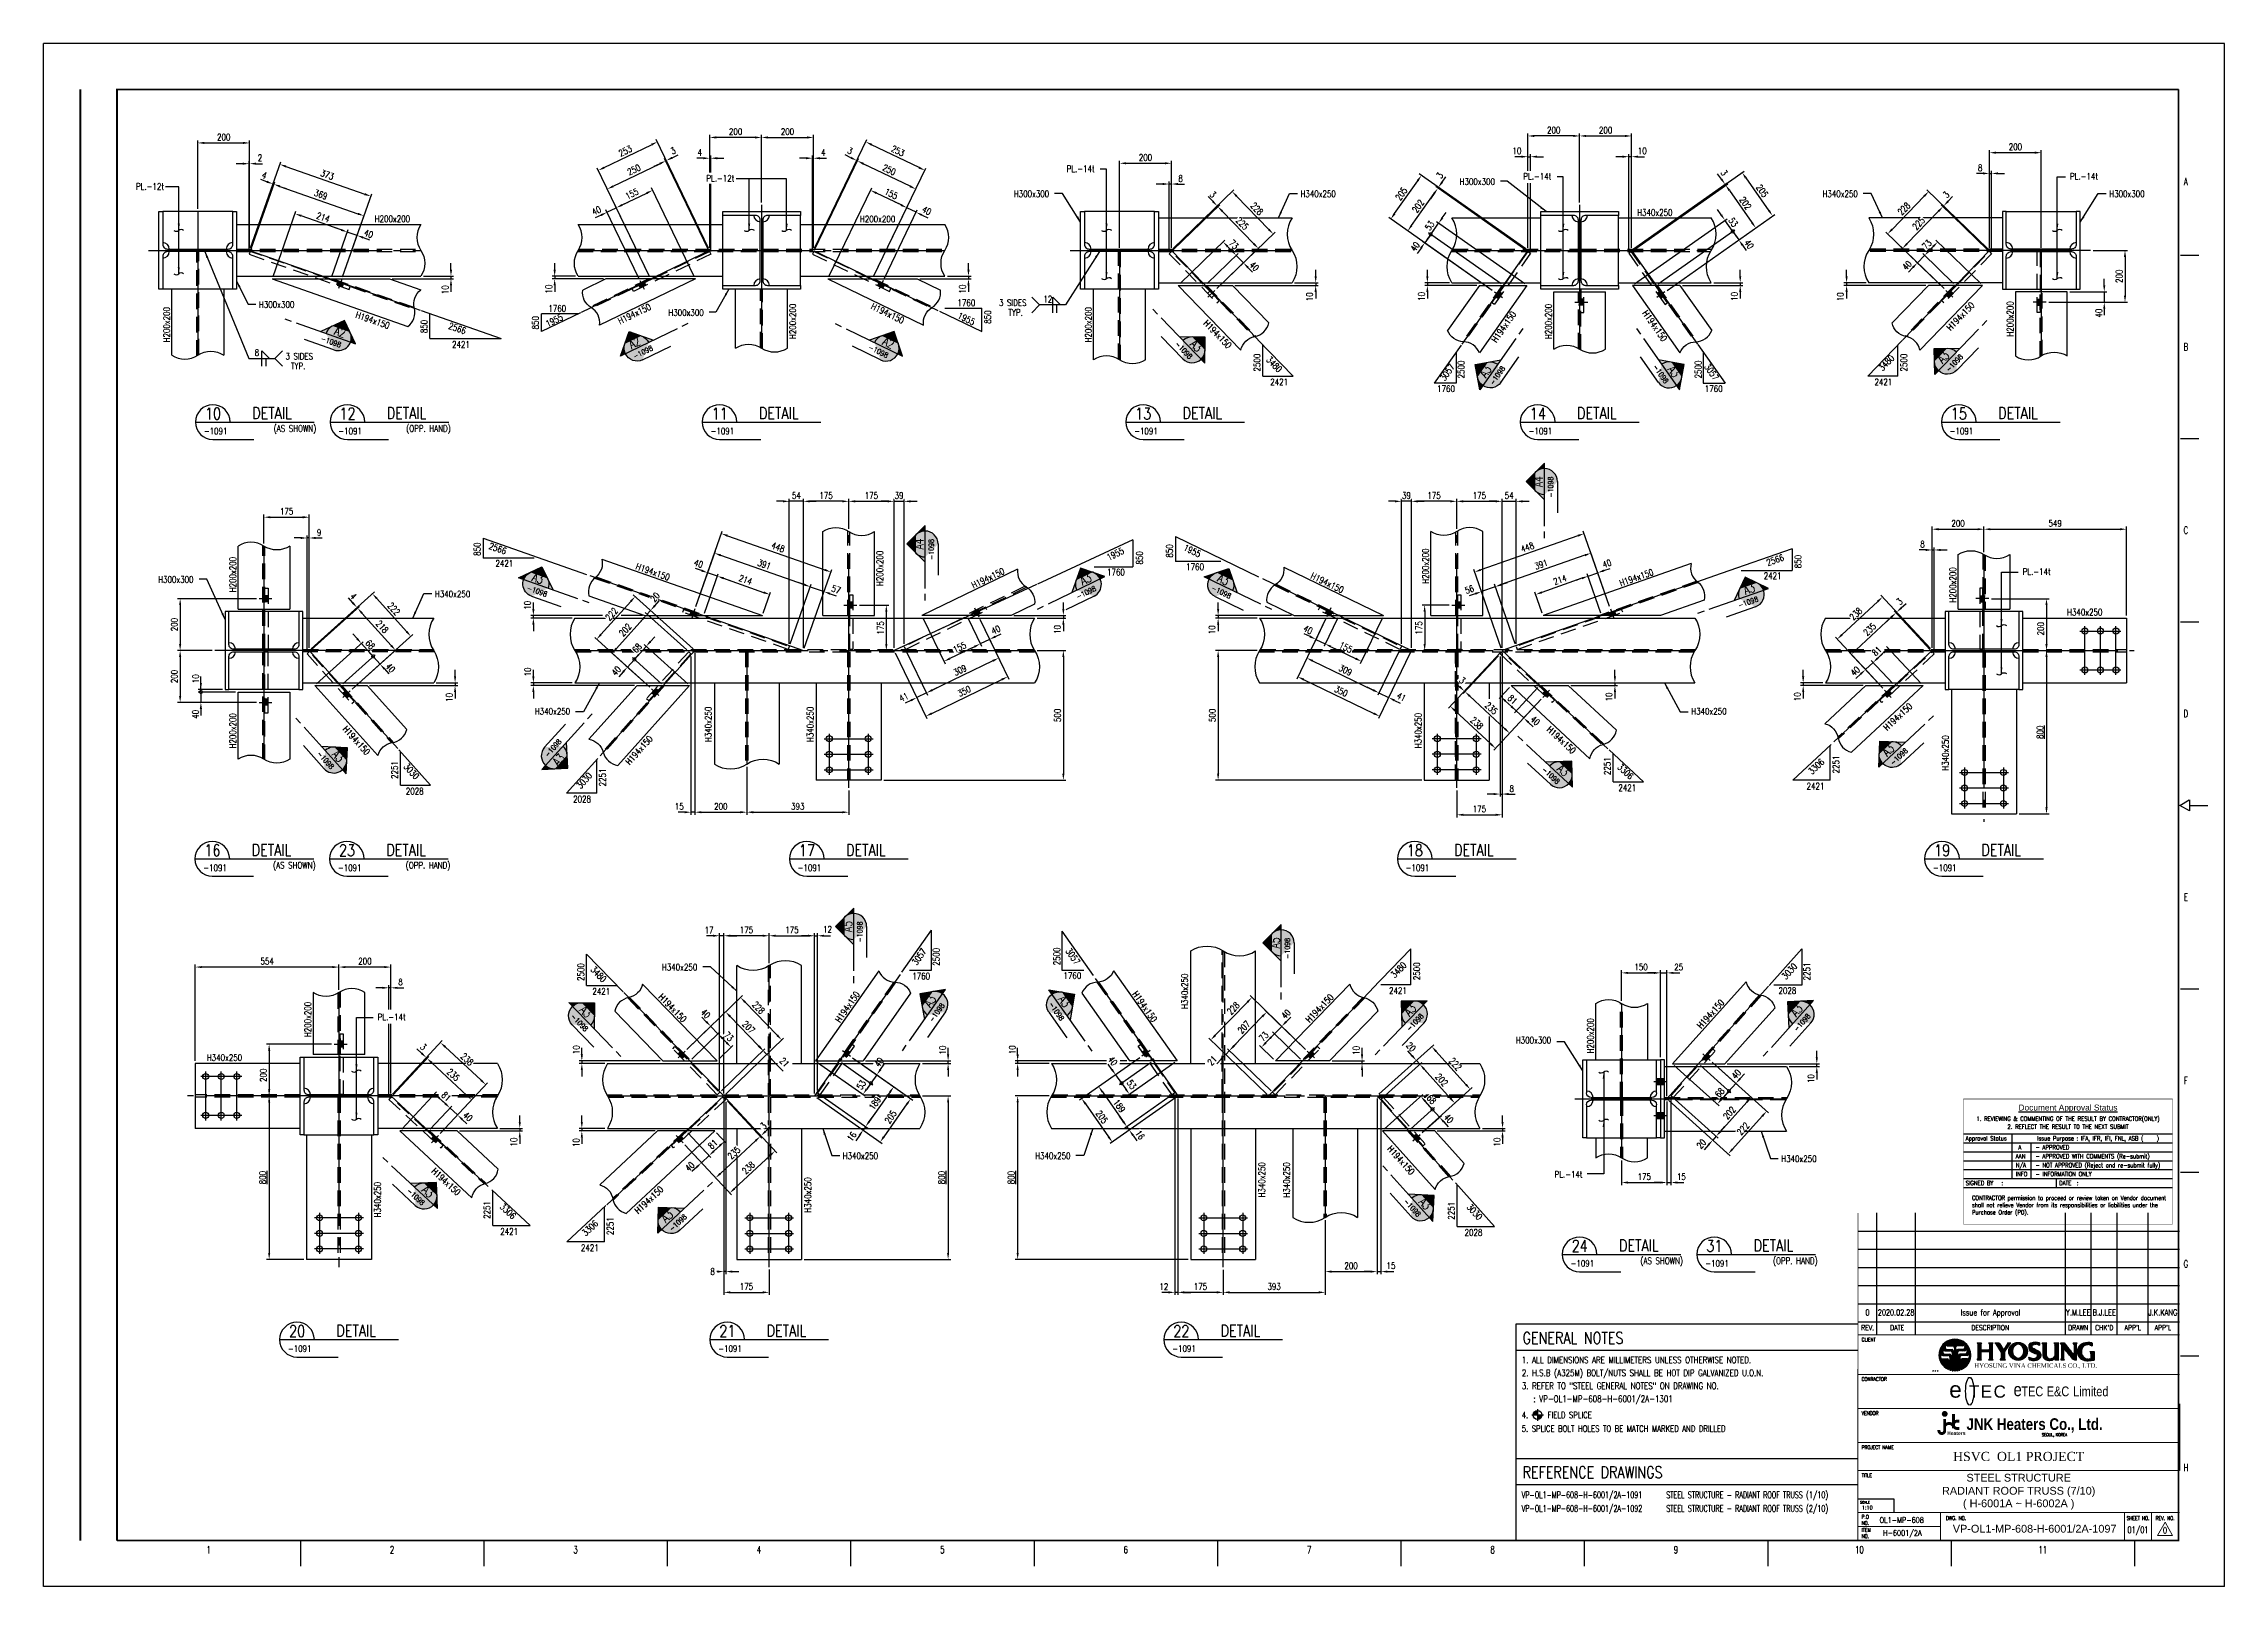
# Model space of a CAD drawing. Header units: millimetres. Extents: x 0 to 232280, y -26939 to 23794.
# Drawn here: x 91015 to 99425, y -26939 to -20991 of the extents above; entities that cross this region are included whole.
import ezdxf
from ezdxf.enums import TextEntityAlignment as Align

# ---------------------------------------------------------------- set-up
doc = ezdxf.new("R2010")
doc.units = ezdxf.units.MM
doc.header["$LTSCALE"] = 30
for name, pattern in [('HIDDEN2', [0.1875, 0.125, -0.0625]), ('JNK-CENTER', [34, 30, -1.5, 1, -1.5]), ('JNK-HIDDEN', [3, 2, -1])]:
    doc.linetypes.add(name, pattern=pattern)
for name, color, linetype in [('9', 2, 'HIDDEN2'), ('BODER', 7, 'Continuous'), ('border', 130, 'Continuous'), ('CEN-R', 1, 'JNK-CENTER'), ('CON-C', 4, 'Continuous'), ('CON-G', 3, 'Continuous'), ('CON-R', 1, 'Continuous'), ('CON-W', 7, 'Continuous'), ('CON-Y', 2, 'Continuous'), ('Dim-W', 7, 'Continuous'), ('FORM', 7, 'Continuous'), ('HID-Y', 2, 'JNK-HIDDEN'), ('STL-OBJT', 7, 'Continuous'), ('TITLE', 7, 'Continuous'), ('TXT-C', 4, 'Continuous'), ('TXT-Y', 2, 'Continuous'), ('TXTT-C', 4, 'Continuous')]:
    doc.layers.add(name, color=color, linetype=linetype)
doc.styles.add('Arial', font='arial.ttf', dxfattribs={"height": 0.2})
doc.styles.add('Logo', font='ARIALNB.TTF', dxfattribs={"width": 0.8})
doc.styles.add('ROMANS', font='ROMANS.shx', dxfattribs={"width": 0.8})
doc.styles.add('SIMPLEX', font='simplex.shx', dxfattribs={"width": 0.8})
doc.styles.get("Standard").update_dxf_attribs({"font": 'romans.shx', "width": 0.8, "bigfont": 'whgtxt.shx'})
doc.styles.add('time', font='times.ttf', dxfattribs={"height": 5})
doc.styles.add('USER1', font='swiss.ttf', dxfattribs={"width": 0.8, "height": 5})
doc.dimstyles.new('DIM10', dxfattribs={"dimscale": 10, "dimtxt": 2.5, "dimasz": 2.5, "dimexe": 1, "dimexo": 1, "dimgap": 1, "dimtad": 1, "dimdec": 0, "dimdsep": 46, "dimtxsty": 'SIMPLEX', "dimcen": 0, "dimclrt": 2, "dimadec": 1, "dimazin": 2, "dimtfac": 1, "dimtdec": 0, "dimtix": 1, "dimtmove": 2, "dimatfit": 0, "dimfxl": 0.18, "dimtolj": 1, "dimtzin": 0, "dimarcsym": 0})
doc.dimstyles.new('DIM40', dxfattribs={"dimscale": 40, "dimtxt": 2.5, "dimasz": 2.5, "dimexe": 1, "dimexo": 1, "dimgap": 1, "dimtad": 1, "dimdec": 0, "dimdsep": 46, "dimtxsty": 'SIMPLEX', "dimcen": 0, "dimclrd": 7, "dimclre": 7, "dimclrt": 2, "dimadec": 1, "dimazin": 2, "dimtfac": 1, "dimtdec": 0, "dimtix": 1, "dimtmove": 2, "dimatfit": 2, "dimfxl": 1, "dimtolj": 1, "dimtzin": 0, "dimarcsym": 1})

msp = doc.modelspace()

# ---------------------------------------------------------------- texts
at = {"color": 2, "lineweight": 0}
msp.add_text('1:10', height=13.801, dxfattribs=at).set_placement((98048, -26642.38), align=Align.CENTER)
at = {"layer": 'BODER', "color": 7, "style": 'ROMANS'}
for s, height, width, p in [('0', 23, 0.7, (98048.87, -25883.11)), ('2020.02.28', 23, 0.65, (98159.21, -25883.11)), ('Y.M.LEE', 23, 0.7, (98861.86, -25883.11)), ('B.J.LEE', 23, 0.7, (98961.86, -25883.11)), ('J.K.KANG', 23, 0.7, (99188, -25883.11)), ('0', 25, 0.7, (99196.15, -26723.25))]:
    msp.add_text(s, height=height, dxfattribs=dict(at, width=width)).set_placement(p, align=Align.MIDDLE)
at = {"layer": 'BODER', "color": 7, "style": 'ROMANS', "width": 0.7}
msp.add_text('Issue for Approval', height=23, dxfattribs=at).set_placement((98523.16, -25883.11), align=Align.MIDDLE_CENTER)
at = {"layer": 'BODER', "color": 7, "style": 'Arial'}
for s, p in [('RADIANT ROOF TRUSS (7/10)', (98631.86, -26574.46)), ('STEEL STRUCTURE', (98631.86, -26520.36)), ('( H-6001A ~ H-6002A )', (98631.86, -26622.94))]:
    msp.add_text(s, height=30, dxfattribs=at).set_placement(p, align=Align.MIDDLE)
msp.add_text('VP-OL1-MP-608-H-6001/2A-1097', height=30, dxfattribs=at).set_placement((98693.44, -26732.09), align=Align.CENTER)
at = {"layer": 'CON-W', "color": 2, "style": 'SIMPLEX', "width": 0.8}
for s, p in [('12', (94870.83, -21988.51)), ('8', (91829.38, -22195.12))]:
    msp.add_text(s, height=25, dxfattribs=at).set_placement(p)
at = {"layer": 'CON-Y', "style": 'SIMPLEX', "width": 0.8}
for s, p in [('PL.-12t', (91425.58, -21554.08)), ('PL.-14t', (95014.07, -21486.14)), ('PL.-14t', (98883.81, -21515.05)), ('PL.-14t', (96895.58, -25363.12))]:
    msp.add_text(s, height=25, dxfattribs=at).set_placement(p, align=Align.CENTER)
for s, height, p in [('H300x300', 25, (94756.55, -21582.54)), ('H340x250', 25, (95862.38, -21582.54)), ('H340x250', 25, (97875.28, -21582.54)), ('H300x300', 25, (98981.1, -21582.54)), ('H300x300', 25, (91845.75, -22009.56)), ('1760', 25, (92961.65, -22024.51)), ('H300x300', 25, (93424.69, -22040.64)), ('2421', 25, (92590.41, -22163.77)), ('2421', 25, (95745.81, -22307.95)), ('2421', 25, (98075.65, -22307.95)), ('1760', 25, (96389.29, -22333.88)), ('1760', 25, (97421.66, -22333.88)), ('2421', 25, (92757.91, -23007.55)), ('1760', 25, (95116.32, -23041.08)), ('1760', 25, (95421.53, -23020.58)), ('2421', 25, (97648.43, -23055.6)), ('H300x300', 25, (91457, -23069.81)), ('H340x250', 25, (92524.13, -23125.54)), ('H340x250', 25, (92909.47, -23577.88)), ('H340x250', 25, (97369.26, -23577.88)), ('2028', 25, (92412.1, -23885.74)), ('2421', 25, (97088.03, -23872.81)), ('2421', 25, (97814.21, -23866.26)), ('2028', 25, (93057.43, -23916.36)), ('2421', 25, (93131.41, -24657.72)), ('1760', 25, (94364.96, -24598.78)), ('1760', 25, (94948.29, -24596.91)), ('2421', 25, (96203.89, -24654.8)), ('2028', 25, (97705.77, -24655.06)), ('H300x300', 25, (96692.79, -24846.07)), ('H340x250', 25, (97716.38, -25303.07)), ('2421', 25, (92776.12, -25583.73)), ('2028', 25, (96495.22, -25587.32)), ('2421', 25, (93087.14, -25646.38)), ('SEOUL, KOREA', 11.2112, (98721.53, -26360.12))]:
    msp.add_text(s, height=height, dxfattribs=at).set_placement(p)
for s, rotation, p in [('1955', 25.778431, (92959.07, -22084.3)), ('1955', 334.221569, (94537.36, -22048.21)), ('850', 90, (94668.61, -22070.73)), ('850', 90, (92494.85, -22107.48)), ('2566', 340.654102, (92574.21, -22089.21)), ('850', 90, (92924.23, -22092.62)), ('2500', 90, (95707.12, -22255.28)), ('3480', 314.080273, (95728.17, -22211.71)), ('3480', 45.919727, (98106.89, -22255.09)), ('2500', 90, (98201.25, -22255.28)), ('3057', 54.854455, (96419.05, -22293.61)), ('2500', 90, (96494.01, -22281.49)), ('2500', 90, (97408.6, -22281.49)), ('3057', 305.145545, (97417.59, -22236.51)), ('850', 90, (92699.73, -22965.87)), ('2566', 340.654102, (92729.92, -22938.1)), ('1955', 25.778431, (95122.97, -22984.86)), ('850', 90, (95254.02, -22999.4)), ('850', 90, (95369.3, -22972.59)), ('1955', 334.221569, (95408.67, -22942.72)), ('2566', 19.345898, (97664.62, -23004.94)), ('850', 90, (97793.52, -23013.92)), ('2251', 90, (92381.22, -23825.91)), ('3030', 312.01673, (92401.57, -23779.78)), ('2251', 90, (93183.03, -23854.86)), ('2251', 90, (97057.91, -23811.3)), ('3306', 317.083901, (97082.04, -23783.53)), ('3306', 42.916099, (97834.74, -23810.45)), ('2251', 90, (97939.81, -23804.76)), ('3030', 47.98327, (93086.38, -23866.28)), ('2500', 90, (93099.21, -24605.06)), ('3480', 314.080273, (93122.59, -24563.21)), ('3057', 54.854455, (94382.25, -24546.92)), ('2500', 90, (94469.68, -24546.39)), ('2500', 90, (94935.23, -24544.52)), ('3057', 305.145545, (94954.58, -24489.48)), ('3480', 45.919727, (96225.73, -24595.62)), ('2500', 90, (96322.99, -24602.13)), ('3030', 47.98327, (97734.18, -24601.57)), ('2251', 90, (97827.47, -24602.68)), ('2251', 90, (92737.43, -25522.23)), ('3306', 317.083901, (92772.23, -25478.84)), ('2251', 90, (96456.53, -25525.81)), ('3030', 312.01673, (96501.09, -25478.7)), ('3306', 42.916099, (93105.79, -25590.37)), ('2251', 90, (93212.74, -25584.87))]:
    msp.add_text(s, height=25, rotation=rotation, dxfattribs=at).set_placement(p)
at = {"layer": 'TXT-C', "style": 'SIMPLEX', "width": 0.8}
for s, p in [('GENERAL NOTES', (96718.66, -26003.87)), ('REFERENCE DRAWINGS', (96718.66, -26521.61))]:
    msp.add_text(s, height=45, dxfattribs=at).set_placement(p)
at = {"layer": 'TXT-Y', "style": 'SIMPLEX'}
for s, height, width, p in [('H200x200', 25, 0.8, (92292.21, -21679.2)), ('H200x200', 25, 0.8, (94163.31, -21679.71)), ('H340x250', 25, 0.8, (97160.75, -21654.71)), ('H340x250', 25, 0.8, (98818.39, -23195.68)), ('H340x250', 25, 0.8, (91644.75, -24913.16)), ('1. ALL DIMENSIONS ARE MILLIMETERS UNLESS OTHERWISE NOTED.', 25, 0.8, (96715.63, -26078.87)), ('2. H.S.B (A325M) BOLT/NUTS SHALL BE HOT DIP GALVANIZED U.O.N.', 25, 0.8, (96715.63, -26128.87)), ('3. REFER TO "STEEL GENERAL NOTES" ON DRAWING NO. ', 25, 0.8, (96715.63, -26178.87)), ('   : VP-OL1-MP-608-H-6001/2A-1301', 25, 0.8, (96715.63, -26228.87)), ('4.     FIELD SPLICE', 24.2857, 0.8, (96715.63, -26291.06)), ('5. SPLICE BOLT HOLES TO BE MATCH MARKED AND DRILLED', 24.2857, 0.8, (96715.63, -26343.33)), ('VP-OL1-MP-608-H-6001/2A-1091', 25, 0.65, (96715.29, -26599.08)), ('STEEL STRUCTURE - RADIANT ROOF TRUSS (1/10) ', 25, 0.65, (97272.79, -26599.08)), ('VP-OL1-MP-608-H-6001/2A-1092', 25, 0.65, (96715.29, -26651.45)), ('STEEL STRUCTURE - RADIANT ROOF TRUSS (2/10) ', 25, 0.65, (97272.79, -26651.45))]:
    msp.add_text(s, height=height, dxfattribs=dict(at, width=width)).set_placement(p)
at = {"layer": 'TXT-Y', "style": 'SIMPLEX', "width": 0.8}
for s, rotation, p in [('H200x200', 90, (91501.96, -22142.91)), ('H194x150', 340.654102, (92215.66, -22046.55)), ('H194x150', 25.778431, (93237.52, -22073.54)), ('H200x200', 90, (93916.57, -22129.88)), ('H194x150', 334.221569, (94203.39, -22012.24)), ('H200x200', 90, (95056.73, -22143.09)), ('H194x150', 54.854455, (96617.17, -22145.76)), ('H200x200', 90, (96831.16, -22130.52)), ('H194x150', 305.145545, (97179.3, -22030.51)), ('H194x150', 45.919727, (98369.14, -22100.06)), ('H200x200', 90, (98611.34, -22120.52)), ('H194x150', 314.080273, (95486.06, -22070.99)), ('H200x200', 90, (94252.66, -23082.38)), ('H200x200', 90, (96357.11, -23073.76)), ('H194x150', 25.778431, (94601.14, -23092.6)), ('H194x150', 334.221569, (95898.72, -23051.59)), ('H194x150', 19.345898, (97097.6, -23083.83)), ('H200x200', 90, (98390.43, -23146.08)), ('H194x150', 42.916099, (98124.27, -23642.06)), ('H200x200', 90, (91757.18, -23708.72)), ('H194x150', 312.01673, (92166.59, -23635.22)), ('H340x250', 90, (93983.77, -23683.79)), ('H194x150', 317.083901, (96809.78, -23638.53)), ('H194x150', 47.98327, (93275.01, -23774.23)), ('H340x250', 90, (98361.84, -23794.22)), ('H340x250', 90, (95428.06, -24713.05)), ('H200x200', 90, (92046.51, -24821.7)), ('H194x150', 314.080273, (93384.23, -24668.82)), ('H194x150', 54.854454, (94086.11, -24768.02)), ('H194x150', 305.145545, (95212.08, -24655.11)), ('H194x150', 45.919727, (95897.38, -24768.02)), ('H194x150', 47.98327, (97407.42, -24791.43)), ('H200x200', 90, (96992.97, -24884.72)), ('H340x250', 90, (95725.54, -25440.05)), ('H340x250', 90, (95821.06, -25440.34)), ('H340x250', 90, (92315.4, -25516.47)), ('H194x150', 317.083901, (92508.87, -25341.76)), ('H194x150', 42.916099, (93308.25, -25504.87)), ('H340x250', 90, (93974.63, -25498.47))]:
    msp.add_text(s, height=25, rotation=rotation, dxfattribs=at).set_placement(p)
for s, p in [('3 SIDES', (94699.47, -21989.93)), ('TYP.', (94735.76, -22027.4)), ('3 SIDES', (91948.05, -22196.54)), ('TYP.', (91968.9, -22234.01))]:
    msp.add_text(s, height=25, dxfattribs=at).set_placement(p, align=Align.MIDDLE_LEFT)

# ---------------------------------------------------------------- blocks, each defined once
blk = doc.blocks.new('etc')
at = {"color": 3}
blk.add_ellipse((25.31, -6.18), major_axis=(0, 5.34), ratio=0.29564, dxfattribs=at)
at = {"color": 6, "style": 'USER1'}
for s, height, p in [('e', 6.25, (17.39, -8.68)), ('T', 4.7, (25.03, -8.68)), ('E', 4.7, (29.55, -8.68)), ('C', 4.7, (34.52, -8.68))]:
    blk.add_text(s, height=height, dxfattribs=at).set_placement(p)
at = {"color": 4, "style": 'USER1', "width": 0.8}
for s, height, p in [('e', 5.1, (42.22, -8.11)), ('TEC', 3.781, (45.22, -8.15)), ('E&C', 3.781, (55.01, -8.15)), ('Limited', 3.781, (65.2, -8.15))]:
    blk.add_text(s, height=height, dxfattribs=at).set_placement(p)
blk = doc.blocks.new('TITLE')
at = {"color": 7}
for p, q in [((841, 594.85), (0, 594.85)), ((0, 0), (0, 594.85)), ((841, 0), (841, 594.85)), ((824.02, 513.34), (831.1, 513.34)), ((824.02, 442.6), (831.1, 442.6)), ((824.02, 371.87), (831.1, 371.87)), ((823.88, 301.14), (827.42, 303.26)), ((827.56, 303.26), (827.56, 299.02)), ((827.56, 299.02), (823.88, 301.14)), ((827.56, 301.14), (834.63, 301.14)), ((824.02, 230.41), (831.1, 230.41)), ((824.02, 159.68), (831.1, 159.68)), ((824.02, 88.95), (831.1, 88.95)), ((823.67, 70.34), (823.67, 44.64)), ((99.02, 17.68), (99.02, 7.78)), ((169.76, 17.68), (169.76, 7.78)), ((240.49, 17.68), (240.49, 7.78)), ((311.22, 17.68), (311.22, 7.78)), ((381.95, 17.68), (381.95, 7.78)), ((452.68, 17.68), (452.68, 7.78)), ((523.41, 17.68), (523.41, 7.78)), ((594.15, 17.68), (594.15, 7.78)), ((664.88, 17.68), (664.88, 7.78)), ((735.61, 17.68), (735.61, 7.78)), ((806.34, 17.68), (806.34, 7.78)), ((841, 0), (0, 0))]:
    blk.add_line(p, q, dxfattribs=at)
at = {"color": 5}
for p, q in [((731.11, 90.5), (733.27, 92.66)), ((731.12, 90.55), (733.27, 92.7)), ((731.13, 90.6), (733.27, 92.74)), ((731.14, 90.65), (733.27, 92.78)), ((731.16, 90.7), (733.27, 92.81)), ((731.17, 90.75), (733.27, 92.85)), ((731.18, 90.8), (733.27, 92.89)), ((731.2, 90.86), (733.27, 92.93)), ((731.22, 90.91), (733.27, 92.97)), ((731.23, 90.97), (733.27, 93.01)), ((731.25, 91.02), (733.27, 93.04)), ((731.27, 91.08), (733.27, 93.08)), ((731.29, 91.13), (733.27, 93.12)), ((731.31, 91.19), (733.27, 93.16)), ((731.33, 91.25), (733.27, 93.2)), ((731.35, 91.31), (733.27, 93.23)), ((731.37, 91.37), (733.27, 93.27)), ((731.4, 91.44), (733.27, 93.31)), ((731.42, 91.5), (733.27, 93.35)), ((731.45, 91.57), (733.27, 93.39)), ((731.48, 91.63), (733.27, 93.43)), ((731.51, 91.7), (733.27, 93.46)), ((731.54, 91.77), (733.27, 93.5)), ((731.58, 91.85), (733.27, 93.54)), ((731.61, 91.92), (733.27, 93.58)), ((731.65, 92), (734.26, 94.6)), ((731.7, 92.08), (734.18, 94.56)), ((731.74, 92.17), (734.09, 94.51)), ((731.79, 92.25), (734, 94.46)), ((731.85, 92.35), (733.91, 94.41)), ((731.91, 92.45), (733.81, 94.34)), ((731.98, 92.56), (733.7, 94.27)), ((732.06, 92.68), (733.58, 94.19)), ((732.16, 92.81), (733.44, 94.09)), ((732.29, 92.98), (733.28, 93.97)), ((732.4, 91.75), (733.27, 92.62)), ((732.44, 91.75), (733.27, 92.58)), ((732.47, 91.75), (733.27, 92.55)), ((732.48, 93.21), (733.05, 93.78)), ((733.28, 93.58), (734.33, 94.64)), ((733.31, 93.58), (734.41, 94.68)), ((733.35, 93.58), (734.48, 94.71)), ((733.39, 93.58), (734.55, 94.75)), ((733.43, 93.58), (734.62, 94.78)), ((733.47, 93.58), (734.69, 94.81)), ((733.5, 93.58), (734.76, 94.83)), ((733.54, 93.58), (734.82, 94.86)), ((733.58, 93.58), (734.88, 94.88)), ((733.62, 93.58), (734.94, 94.91)), ((733.66, 93.58), (735, 94.93)), ((733.7, 93.09), (735.76, 95.15)), ((733.7, 93.13), (735.71, 95.14)), ((733.7, 93.17), (735.66, 95.12)), ((733.7, 93.21), (735.61, 95.11)), ((733.7, 93.25), (735.56, 95.1)), ((733.7, 93.28), (735.5, 95.09)), ((733.7, 93.32), (735.45, 95.07)), ((733.7, 93.36), (735.4, 95.06)), ((733.7, 93.4), (735.35, 95.04)), ((733.7, 93.44), (735.29, 95.03)), ((733.7, 93.47), (735.24, 95.01)), ((733.7, 93.51), (735.18, 94.99)), ((733.7, 93.55), (735.12, 94.97)), ((733.7, 93.58), (735.06, 94.95)), ((733.71, 93.03), (735.85, 95.17)), ((733.71, 93.06), (735.81, 95.16)), ((733.72, 93), (735.9, 95.18)), ((733.73, 92.97), (735.95, 95.19)), ((733.74, 92.94), (736, 95.2)), ((733.75, 92.92), (736.04, 95.2)), ((733.77, 92.89), (736.09, 95.21)), ((733.78, 92.87), (736.13, 95.22)), ((733.8, 92.85), (736.18, 95.23)), ((733.82, 92.83), (736.22, 95.23)), ((733.84, 92.81), (736.27, 95.24)), ((733.86, 92.79), (736.31, 95.24)), ((733.88, 92.78), (736.36, 95.25)), ((733.91, 92.76), (736.4, 95.25)), ((733.93, 92.75), (736.44, 95.26)), ((733.96, 92.74), (736.48, 95.26)), ((733.99, 92.73), (736.53, 95.27)), ((734.02, 92.72), (736.57, 95.27)), ((734.05, 92.71), (736.61, 95.27)), ((734.08, 92.71), (736.65, 95.28)), ((734.12, 92.71), (736.69, 95.28)), ((734.16, 92.71), (736.73, 95.28)), ((734.2, 92.71), (736.77, 95.28)), ((734.23, 92.71), (736.81, 95.29)), ((734.27, 92.71), (736.85, 95.29)), ((734.31, 92.71), (736.89, 95.29)), ((734.35, 92.71), (736.93, 95.29)), ((734.39, 92.71), (736.97, 95.29)), ((734.43, 92.71), (737.01, 95.29)), ((734.46, 92.71), (737.05, 95.29)), ((734.5, 92.71), (737.09, 95.29)), ((734.54, 92.71), (737.12, 95.29)), ((734.58, 92.71), (737.16, 95.29)), ((734.62, 92.71), (737.2, 95.29)), ((734.65, 92.71), (737.24, 95.29)), ((734.69, 92.71), (737.27, 95.29)), ((734.73, 92.71), (737.31, 95.29)), ((734.77, 92.71), (737.35, 95.29)), ((734.81, 92.71), (737.38, 95.28)), ((734.85, 92.71), (737.42, 95.28)), ((734.88, 92.71), (737.46, 95.28)), ((734.92, 92.71), (737.49, 95.28)), ((734.96, 92.71), (737.53, 95.28)), ((735, 92.71), (737.56, 95.27)), ((735.04, 92.71), (737.6, 95.27)), ((735.07, 92.71), (737.63, 95.27)), ((735.11, 92.71), (737.67, 95.26)), ((735.15, 92.71), (737.7, 95.26)), ((735.19, 92.71), (737.74, 95.26)), ((735.23, 92.71), (737.77, 95.25)), ((735.27, 92.71), (737.81, 95.25)), ((735.3, 92.71), (737.84, 95.24)), ((735.34, 92.71), (737.87, 95.24)), ((735.38, 92.71), (737.91, 95.24)), ((735.42, 92.71), (737.94, 95.23)), ((735.46, 92.71), (737.97, 95.23)), ((735.5, 92.71), (738.01, 95.22)), ((735.53, 92.71), (738.04, 95.22)), ((735.57, 92.71), (738.07, 95.21)), ((735.61, 92.71), (738.11, 95.2)), ((735.65, 92.71), (738.14, 95.2)), ((735.69, 92.71), (738.17, 95.19)), ((735.72, 92.71), (738.2, 95.19)), ((735.76, 92.71), (738.24, 95.18)), ((735.8, 92.71), (738.27, 95.17)), ((735.84, 92.71), (738.3, 95.17)), ((735.88, 92.71), (738.33, 95.16)), ((735.92, 92.71), (738.36, 95.16)), ((735.95, 92.71), (738.39, 95.15)), ((735.99, 92.71), (738.43, 95.14)), ((736.03, 92.71), (738.46, 95.13)), ((736.07, 92.71), (738.49, 95.13)), ((736.11, 92.71), (738.52, 95.12)), ((736.14, 92.71), (738.55, 95.11)), ((736.18, 92.71), (738.58, 95.1)), ((736.22, 92.71), (738.61, 95.1)), ((736.26, 92.71), (738.64, 95.09)), ((736.29, 92.7), (738.67, 95.08)), ((736.33, 92.7), (738.7, 95.07)), ((736.36, 92.69), (738.73, 95.06)), ((736.39, 92.69), (738.76, 95.06)), ((736.42, 92.68), (738.79, 95.05)), ((736.45, 92.67), (738.82, 95.04)), ((736.48, 92.66), (738.85, 95.03)), ((736.5, 92.65), (738.88, 95.02)), ((736.53, 92.63), (738.91, 95.01)), ((736.55, 92.62), (738.94, 95)), ((736.58, 92.6), (738.96, 94.99)), ((736.6, 92.59), (738.99, 94.98)), ((736.62, 92.57), (739.02, 94.97)), ((736.64, 92.56), (739.05, 94.96)), ((736.66, 92.54), (739.08, 94.95)), ((736.68, 92.52), (739.11, 94.94)), ((736.7, 92.5), (739.14, 94.93)), ((736.72, 92.48), (739.16, 94.92)), ((736.74, 92.46), (739.19, 94.91)), ((736.76, 92.44), (739.22, 94.9)), ((736.77, 92.42), (739.25, 94.89)), ((736.79, 92.4), (739.27, 94.88)), ((736.8, 92.37), (739.3, 94.87)), ((736.82, 92.35), (739.33, 94.86)), ((736.83, 92.32), (739.36, 94.85)), ((736.84, 92.3), (739.38, 94.84)), ((736.85, 92.27), (739.41, 94.83)), ((736.86, 92.24), (739.44, 94.82)), ((736.87, 92.21), (739.47, 94.81)), ((736.88, 92.18), (739.49, 94.79)), ((736.88, 92.15), (739.52, 94.78)), ((736.89, 92.12), (739.55, 94.77)), ((736.89, 92.08), (739.57, 94.76)), ((736.9, 92.05), (739.6, 94.75)), ((736.9, 92.01), (739.62, 94.74)), ((736.9, 91.97), (739.65, 94.72)), ((737.55, 92.59), (739.68, 94.71)), ((737.64, 92.64), (739.7, 94.7)), ((737.71, 92.67), (739.73, 94.69)), ((737.76, 92.69), (739.75, 94.67)), ((737.81, 92.7), (739.78, 94.66)), ((737.86, 92.7), (739.81, 94.65)), ((737.9, 92.71), (739.83, 94.64)), ((737.94, 92.71), (739.86, 94.62)), ((737.98, 92.71), (739.88, 94.61)), ((738.02, 92.71), (739.91, 94.6)), ((738.05, 92.71), (739.93, 94.58)), ((738.09, 92.71), (739.96, 94.57)), ((738.13, 92.71), (739.98, 94.56)), ((738.17, 92.71), (740.01, 94.54)), ((738.21, 92.71), (740.03, 94.53)), ((738.25, 92.71), (740.06, 94.52)), ((738.28, 92.71), (740.08, 94.5)), ((738.32, 92.71), (740.1, 94.49)), ((738.36, 92.71), (740.13, 94.48)), ((738.4, 92.71), (740.15, 94.46)), ((738.44, 92.71), (740.18, 94.45)), ((738.47, 92.71), (740.2, 94.43)), ((738.51, 92.71), (740.22, 94.42)), ((738.55, 92.71), (740.25, 94.41)), ((738.59, 92.71), (740.27, 94.39)), ((738.63, 92.71), (740.3, 94.38)), ((738.67, 92.71), (740.32, 94.36)), ((738.7, 92.71), (740.34, 94.35)), ((738.74, 92.71), (740.37, 94.33)), ((738.78, 92.71), (740.39, 94.32)), ((738.82, 92.71), (740.41, 94.3)), ((738.86, 92.71), (740.44, 94.29)), ((738.9, 92.71), (740.46, 94.27)), ((738.93, 92.71), (740.48, 94.26)), ((738.97, 92.71), (740.5, 94.24)), ((739.01, 92.71), (740.53, 94.23)), ((739.05, 92.71), (740.55, 94.21)), ((739.09, 92.71), (740.57, 94.19)), ((739.12, 92.71), (740.59, 94.18)), ((739.16, 92.71), (740.62, 94.16)), ((739.2, 92.71), (740.64, 94.15)), ((739.24, 92.71), (740.66, 94.13)), ((739.28, 92.71), (740.68, 94.11)), ((739.32, 92.71), (740.71, 94.1)), ((739.35, 92.71), (740.73, 94.08)), ((739.39, 92.71), (740.75, 94.07)), ((739.43, 92.71), (740.77, 94.05)), ((739.47, 92.71), (740.79, 94.03)), ((739.51, 92.71), (740.81, 94.02)), ((739.54, 92.71), (740.84, 94)), ((739.58, 92.71), (740.45, 93.58)), ((739.62, 92.71), (740.45, 93.54)), ((739.66, 92.71), (740.45, 93.5)), ((739.7, 92.71), (740.45, 93.46)), ((739.74, 92.71), (740.45, 93.43)), ((739.77, 92.71), (740.45, 93.39)), ((739.81, 92.71), (740.45, 93.35)), ((739.85, 92.71), (740.45, 93.31)), ((739.89, 92.71), (740.45, 93.27)), ((739.93, 92.71), (740.45, 93.23)), ((739.96, 92.71), (740.45, 93.2)), ((740, 92.71), (740.45, 93.16)), ((740, 90.88), (741.97, 92.84)), ((740.04, 92.71), (740.45, 93.12)), ((740.04, 90.88), (741.99, 92.82)), ((740.08, 92.71), (740.45, 93.08)), ((740.08, 90.88), (742, 92.8)), ((740.12, 90.88), (742.02, 92.78)), ((740.13, 92.72), (740.44, 93.04)), ((740.16, 90.88), (742.04, 92.75)), ((740.18, 92.73), (740.43, 92.98)), ((740.2, 90.88), (742.05, 92.73)), ((740.23, 90.88), (742.07, 92.71)), ((740.25, 92.76), (740.4, 92.91)), ((740.27, 90.88), (742.08, 92.69)), ((740.31, 90.88), (742.1, 92.66)), ((740.35, 90.88), (742.11, 92.64)), ((740.39, 90.88), (742.13, 92.62)), ((740.42, 90.88), (742.15, 92.6)), ((740.46, 93.58), (740.86, 93.98)), ((740.5, 93.58), (740.88, 93.97)), ((740.53, 93.58), (740.9, 93.95)), ((740.57, 93.58), (740.92, 93.93)), ((740.61, 93.58), (740.94, 93.91)), ((740.65, 93.58), (740.96, 93.9)), ((740.69, 93.58), (740.98, 93.88)), ((740.72, 93.58), (741.01, 93.86)), ((740.76, 93.58), (741.03, 93.85)), ((740.78, 91.69), (741.95, 92.86)), ((740.8, 93.58), (741.05, 93.83)), ((740.83, 91.77), (741.94, 92.89)), ((740.84, 93.58), (741.07, 93.81)), ((740.85, 91.84), (741.92, 92.91)), ((740.87, 91.94), (741.89, 92.95)), ((740.87, 91.89), (741.9, 92.93)), ((740.88, 93.58), (741.09, 93.79)), ((740.88, 93.55), (741.11, 93.77)), ((740.88, 93.51), (741.13, 93.76)), ((740.88, 93.47), (741.15, 93.74)), ((740.88, 93.44), (741.17, 93.72)), ((740.88, 93.4), (741.19, 93.7)), ((740.88, 93.36), (741.21, 93.68)), ((740.88, 93.32), (741.23, 93.67)), ((740.88, 93.28), (741.25, 93.65)), ((740.88, 93.24), (741.27, 93.63)), ((740.88, 93.21), (741.29, 93.61)), ((740.88, 93.17), (741.31, 93.59)), ((740.88, 93.13), (741.33, 93.57)), ((740.88, 93.09), (741.35, 93.55)), ((740.88, 93.05), (741.37, 93.54)), ((740.88, 93.02), (741.38, 93.52)), ((740.88, 92.98), (741.4, 93.5)), ((740.88, 92.94), (741.42, 93.48)), ((740.88, 92.9), (741.44, 93.46)), ((740.88, 92.86), (741.46, 93.44)), ((740.88, 92.82), (741.48, 93.42)), ((740.88, 92.79), (741.5, 93.4)), ((740.88, 92.75), (741.52, 93.38)), ((740.88, 92.71), (741.54, 93.36)), ((740.88, 92.67), (741.55, 93.34)), ((740.88, 92.63), (741.57, 93.32)), ((740.88, 92.6), (741.59, 93.3)), ((740.88, 92.56), (741.61, 93.28)), ((740.88, 92.52), (741.63, 93.26)), ((740.88, 92.48), (741.64, 93.24)), ((740.88, 92.44), (741.66, 93.22)), ((740.88, 92.4), (741.68, 93.2)), ((740.88, 92.37), (741.7, 93.18)), ((740.88, 92.33), (741.72, 93.16)), ((740.88, 92.29), (741.73, 93.14)), ((740.88, 92.25), (741.75, 93.12)), ((740.88, 92.21), (741.77, 93.1)), ((740.88, 92.18), (741.79, 93.08)), ((740.88, 92.14), (741.8, 93.06)), ((740.88, 92.1), (741.82, 93.04)), ((740.88, 92.06), (741.84, 93.01)), ((740.88, 92.02), (741.85, 92.99)), ((740.88, 91.98), (741.87, 92.97)), ((741.34, 91.75), (742.16, 92.57)), ((741.38, 91.75), (742.18, 92.55)), ((741.41, 91.75), (742.19, 92.53)), ((745.66, 93.89), (745.7, 93.93)), ((745.7, 93.83), (745.8, 93.93)), ((745.74, 93.77), (745.89, 93.93)), ((745.77, 93.72), (745.99, 93.93)), ((745.81, 93.66), (746.08, 93.93)), ((745.85, 93.6), (746.18, 93.93)), ((745.89, 93.54), (746.27, 93.93)), ((745.92, 93.49), (746.36, 93.93)), ((745.93, 93.3), (746.55, 93.93)), ((745.93, 93.21), (746.65, 93.93)), ((745.93, 93.11), (746.74, 93.93)), ((745.93, 93.02), (746.84, 93.93)), ((745.93, 92.92), (746.93, 93.93)), ((745.93, 92.83), (747.03, 93.93)), ((745.93, 92.73), (747.12, 93.93)), ((745.93, 92.64), (747.22, 93.93)), ((745.93, 92.54), (747.31, 93.93)), ((745.93, 93.4), (746.46, 93.93)), ((745.93, 92.45), (747.3, 93.82)), ((745.93, 92.35), (747.12, 93.55)), ((745.93, 92.26), (747.08, 93.41)), ((745.93, 92.16), (747.08, 93.31)), ((745.93, 92.07), (747.08, 93.22)), ((745.93, 91.97), (747.08, 93.12)), ((745.93, 91.88), (747.08, 93.03)), ((745.93, 91.78), (747.08, 92.93)), ((745.93, 91.69), (747.08, 92.84)), ((745.93, 91.6), (747.08, 92.74)), ((745.93, 91.5), (747.08, 92.65)), ((745.93, 91.41), (747.08, 92.55)), ((750.06, 93.93), (750.06, 93.93)), ((750.1, 93.87), (750.16, 93.93)), ((750.14, 93.81), (750.25, 93.93)), ((750.18, 93.75), (750.35, 93.93)), ((750.21, 93.7), (750.44, 93.93)), ((750.25, 93.64), (750.54, 93.93)), ((750.29, 93.58), (750.63, 93.93)), ((750.33, 93.53), (750.73, 93.93)), ((750.36, 93.46), (750.82, 93.93)), ((750.36, 93.37), (750.92, 93.93)), ((750.36, 93.27), (751.01, 93.93)), ((750.36, 93.18), (751.11, 93.93)), ((750.36, 93.08), (751.2, 93.93)), ((750.36, 92.99), (751.3, 93.93)), ((750.36, 92.89), (751.39, 93.93)), ((750.36, 92.8), (751.48, 93.93)), ((750.36, 92.7), (751.58, 93.93)), ((750.36, 92.61), (751.67, 93.93)), ((750.36, 92.51), (751.77, 93.93)), ((750.36, 92.42), (751.67, 93.74)), ((750.36, 92.32), (751.5, 93.47)), ((750.36, 92.23), (751.5, 93.38)), ((750.36, 92.13), (751.5, 93.28)), ((750.36, 92.04), (751.5, 93.19)), ((750.36, 91.94), (751.5, 93.09)), ((750.36, 91.85), (751.5, 93)), ((750.36, 91.76), (751.5, 92.9)), ((750.36, 91.66), (751.5, 92.81)), ((750.36, 91.57), (751.5, 92.71)), ((750.36, 91.47), (751.5, 92.62)), ((750.36, 91.38), (751.5, 92.52)), ((752.5, 93.9), (752.53, 93.93)), ((752.55, 93.85), (752.62, 93.93)), ((752.6, 93.8), (752.72, 93.93)), ((752.64, 93.76), (752.81, 93.93)), ((752.69, 93.71), (752.91, 93.93)), ((752.74, 93.66), (753, 93.93)), ((752.78, 93.61), (753.1, 93.93)), ((752.83, 93.56), (753.19, 93.93)), ((752.88, 93.52), (753.29, 93.93)), ((752.92, 93.46), (753.38, 93.93)), ((752.95, 93.4), (753.48, 93.93)), ((752.99, 93.34), (753.57, 93.93)), ((753.02, 93.28), (753.67, 93.93)), ((753.06, 93.22), (753.76, 93.93)), ((753.09, 93.17), (753.86, 93.93)), ((753.13, 93.11), (753.95, 93.93)), ((753.16, 93.05), (754.05, 93.93)), ((753.2, 92.99), (754.11, 93.9)), ((753.24, 92.93), (754.15, 93.85)), ((753.27, 92.87), (754.2, 93.8)), ((753.31, 92.81), (754.25, 93.75)), ((753.34, 92.75), (754.29, 93.7)), ((753.38, 92.69), (754.34, 93.65)), ((753.41, 92.63), (754.39, 93.61)), ((753.45, 92.57), (754.43, 93.55)), ((753.48, 92.51), (754.46, 93.49)), ((753.52, 92.45), (754.5, 93.43)), ((753.56, 92.39), (754.54, 93.37)), ((753.59, 92.34), (754.57, 93.32)), ((753.63, 92.28), (754.61, 93.26)), ((753.66, 92.22), (754.64, 93.2)), ((753.7, 92.16), (754.68, 93.14)), ((753.73, 92.1), (754.71, 93.08)), ((753.77, 92.04), (754.75, 93.02)), ((753.8, 91.98), (754.78, 92.96)), ((753.84, 91.92), (754.82, 92.9)), ((753.88, 91.86), (754.86, 92.84)), ((753.91, 91.8), (754.89, 92.78)), ((753.95, 91.74), (754.93, 92.72)), ((753.98, 91.68), (754.96, 92.66)), ((754.02, 91.62), (755, 92.6)), ((754.05, 91.57), (755.03, 92.54)), ((754.87, 90.2), (758.6, 93.93)), ((754.9, 90.14), (758.53, 93.77)), ((754.9, 90.04), (758.33, 93.47)), ((754.9, 89.95), (758.13, 93.18)), ((754.9, 89.85), (757.94, 92.89)), ((754.9, 89.76), (757.74, 92.59)), ((755.99, 91.41), (758.5, 93.93)), ((756.19, 91.71), (758.41, 93.93)), ((756.4, 92.01), (758.31, 93.93)), ((756.6, 92.31), (758.22, 93.93)), ((756.81, 92.61), (758.12, 93.93)), ((757.01, 92.91), (758.03, 93.93)), ((757.21, 93.21), (757.93, 93.93)), ((757.41, 93.88), (757.46, 93.93)), ((757.41, 93.78), (757.55, 93.93)), ((757.41, 93.69), (757.65, 93.93)), ((757.41, 93.59), (757.74, 93.93)), ((757.41, 93.5), (757.84, 93.93)), ((757.86, 90.66), (761.24, 94.04)), ((757.86, 90.83), (761.06, 94.03)), ((757.86, 90.74), (761.15, 94.03)), ((757.86, 90.57), (760.08, 92.79)), ((757.87, 90.93), (760.96, 94.01)), ((757.88, 91.02), (760.86, 94)), ((757.89, 91.12), (760.75, 93.98)), ((757.91, 91.22), (760.65, 93.96)), ((757.93, 91.33), (760.54, 93.93)), ((757.96, 91.44), (760.42, 93.9)), ((757.99, 91.56), (760.3, 93.86)), ((758.03, 91.69), (760.17, 93.82)), ((758.08, 91.82), (760.03, 93.76)), ((758.15, 91.97), (759.88, 93.7)), ((758.23, 92.13), (759.71, 93.61)), ((758.33, 92.33), (759.51, 93.5)), ((758.51, 92.59), (759.25, 93.32)), ((760.32, 93.04), (761.33, 94.04)), ((760.62, 93.25), (761.42, 94.05)), ((760.79, 93.34), (761.5, 94.05)), ((760.93, 93.39), (761.59, 94.04)), ((761.06, 93.43), (761.67, 94.04)), ((761.17, 93.45), (761.75, 94.04)), ((761.27, 93.47), (761.83, 94.03)), ((761.36, 93.48), (761.9, 94.02)), ((761.45, 93.48), (761.98, 94.01)), ((761.53, 93.48), (762.05, 94)), ((761.61, 93.47), (762.13, 93.99)), ((761.69, 93.46), (762.2, 93.97)), ((761.76, 93.45), (762.27, 93.96)), ((761.83, 93.44), (762.34, 93.94)), ((761.9, 93.42), (762.41, 93.93)), ((761.97, 93.4), (762.47, 93.91)), ((762.03, 93.38), (762.54, 93.89)), ((762.09, 93.35), (762.61, 93.87)), ((762.15, 93.33), (762.67, 93.85)), ((762.21, 93.3), (762.73, 93.83)), ((762.26, 93.27), (762.8, 93.8)), ((762.32, 93.24), (762.86, 93.78)), ((762.37, 93.21), (762.92, 93.75)), ((762.42, 93.17), (762.98, 93.73)), ((762.47, 93.14), (763.04, 93.7)), ((762.52, 93.1), (763.09, 93.68)), ((762.57, 93.06), (763.15, 93.65)), ((762.61, 93.02), (763.21, 93.62)), ((762.66, 92.98), (763.26, 93.59)), ((762.7, 92.94), (763.32, 93.56)), ((762.74, 92.9), (763.37, 93.53)), ((762.79, 92.85), (763.43, 93.49)), ((762.83, 92.81), (763.48, 93.46)), ((762.87, 92.76), (763.53, 93.43)), ((762.9, 92.72), (763.58, 93.39)), ((762.94, 92.67), (763.63, 93.36)), ((762.98, 92.62), (763.68, 93.32)), ((763.01, 92.57), (763.73, 93.28)), ((763.05, 92.52), (763.78, 93.25)), ((763.08, 92.47), (763.82, 93.21)), ((763.11, 92.41), (763.87, 93.17)), ((763.14, 92.36), (763.92, 93.13)), ((763.17, 92.3), (763.96, 93.09)), ((763.2, 92.25), (764, 93.05)), ((763.23, 92.19), (764.05, 93.01)), ((763.26, 92.13), (764.09, 92.96)), ((763.29, 92.07), (764.13, 92.92)), ((763.31, 92.01), (764.17, 92.88)), ((763.34, 91.95), (764.21, 92.83)), ((763.36, 91.89), (764.25, 92.79)), ((763.38, 91.83), (764.29, 92.74)), ((763.4, 91.76), (764.33, 92.69)), ((763.42, 91.7), (764.37, 92.65)), ((763.44, 91.63), (764.41, 92.6)), ((763.46, 91.56), (764.44, 92.55)), ((765.56, 92.05), (767.57, 94.06)), ((765.56, 92.13), (767.47, 94.04)), ((765.56, 92.21), (767.37, 94.03)), ((765.56, 92.3), (767.27, 94.01)), ((765.56, 92.39), (767.16, 93.98)), ((765.56, 92.47), (767.05, 93.96)), ((765.56, 92.56), (766.94, 93.93)), ((765.56, 92.65), (766.82, 93.9)), ((765.57, 91.97), (767.67, 94.07)), ((765.58, 91.9), (767.76, 94.08)), ((765.58, 92.75), (766.7, 93.87)), ((765.59, 91.82), (767.86, 94.09)), ((765.6, 92.85), (766.57, 93.83)), ((765.61, 91.75), (767.95, 94.09)), ((765.63, 91.69), (768.04, 94.1)), ((765.64, 92.98), (766.44, 93.78)), ((765.65, 91.62), (768.13, 94.1)), ((765.67, 91.56), (766.93, 92.82)), ((765.69, 91.49), (766.87, 92.67)), ((765.71, 93.13), (766.29, 93.72)), ((765.72, 91.43), (766.85, 92.56)), ((765.88, 93.38), (766.04, 93.55)), ((767.29, 93.18), (768.21, 94.1)), ((767.46, 93.26), (768.3, 94.1)), ((767.59, 93.31), (768.38, 94.1)), ((767.69, 93.33), (768.47, 94.1)), ((767.79, 93.34), (768.55, 94.1)), ((767.89, 93.35), (768.63, 94.09)), ((767.98, 93.36), (768.71, 94.08)), ((768.07, 93.36), (768.79, 94.08)), ((768.16, 93.36), (768.87, 94.07)), ((768.25, 93.36), (768.94, 94.06)), ((768.33, 93.36), (769.02, 94.05)), ((768.41, 93.36), (769.09, 94.04)), ((768.49, 93.35), (769.17, 94.03)), ((768.57, 93.35), (769.24, 94.02)), ((768.65, 93.34), (769.31, 94)), ((768.72, 93.33), (769.38, 93.99)), ((768.8, 93.32), (769.45, 93.97)), ((768.87, 93.31), (769.52, 93.96)), ((768.94, 93.29), (769.59, 93.94)), ((769.01, 93.28), (769.66, 93.92)), ((769.07, 93.25), (769.69, 93.87)), ((769.13, 93.23), (769.69, 93.79)), ((769.19, 93.2), (769.69, 93.7)), ((769.25, 93.18), (769.69, 93.62)), ((769.31, 93.15), (769.69, 93.53)), ((769.37, 93.12), (769.69, 93.45)), ((769.43, 93.09), (769.69, 93.36)), ((769.48, 93.07), (769.69, 93.28)), ((769.54, 93.04), (769.69, 93.19)), ((769.6, 93.01), (769.69, 93.11)), ((769.66, 92.98), (769.69, 93.02)), ((770.73, 93.89), (770.77, 93.93)), ((770.77, 93.84), (770.86, 93.93)), ((770.8, 93.78), (770.94, 93.93)), ((770.83, 93.73), (771.03, 93.93)), ((770.86, 93.68), (771.11, 93.93)), ((770.89, 93.62), (771.2, 93.93)), ((770.92, 93.57), (771.28, 93.93)), ((770.95, 93.51), (771.37, 93.93)), ((770.99, 93.46), (771.45, 93.93)), ((770.99, 93.38), (771.54, 93.93)), ((770.99, 93.29), (771.62, 93.93)), ((770.99, 93.2), (771.71, 93.93)), ((770.99, 93.12), (771.79, 93.93)), ((770.99, 93.03), (771.88, 93.93)), ((770.99, 92.95), (771.97, 93.93)), ((770.99, 92.86), (772.05, 93.93)), ((770.99, 92.78), (772.14, 93.93)), ((770.99, 92.69), (772.22, 93.93)), ((770.99, 92.61), (772.31, 93.93)), ((770.99, 92.52), (772.39, 93.93)), ((770.99, 92.44), (772.48, 93.93)), ((770.99, 92.35), (772.52, 93.89)), ((770.99, 92.27), (772.4, 93.68)), ((770.99, 92.18), (772.29, 93.48)), ((770.99, 92.1), (772.27, 93.38)), ((770.99, 92.01), (772.27, 93.3)), ((770.99, 91.92), (772.27, 93.21)), ((770.99, 91.84), (772.27, 93.13)), ((770.99, 91.75), (772.27, 93.04)), ((770.99, 91.67), (772.27, 92.96)), ((770.99, 91.58), (772.27, 92.87)), ((770.99, 91.5), (772.27, 92.78)), ((770.99, 91.41), (772.27, 92.7)), ((770.99, 91.33), (772.27, 92.61)), ((770.99, 91.24), (772.27, 92.53)), ((775.29, 93.93), (775.29, 93.93)), ((775.32, 93.87), (775.38, 93.93)), ((775.36, 93.82), (775.46, 93.93)), ((775.39, 93.76), (775.55, 93.93)), ((775.42, 93.71), (775.63, 93.93)), ((775.45, 93.66), (775.72, 93.93)), ((775.48, 93.6), (775.81, 93.93)), ((775.51, 93.55), (775.89, 93.93)), ((775.54, 93.49), (775.98, 93.93)), ((775.56, 93.43), (776.06, 93.93)), ((775.56, 93.35), (776.15, 93.93)), ((775.56, 93.26), (776.23, 93.93)), ((775.56, 93.17), (776.32, 93.93)), ((775.56, 93.09), (776.4, 93.93)), ((775.56, 93), (776.49, 93.93)), ((775.56, 92.92), (776.57, 93.93)), ((775.56, 92.83), (776.66, 93.93)), ((775.56, 92.75), (776.74, 93.93)), ((775.56, 92.66), (776.83, 93.93)), ((775.56, 92.58), (776.91, 93.93)), ((775.56, 92.49), (777, 93.93)), ((775.56, 92.41), (777.09, 93.93)), ((775.56, 92.32), (777.06, 93.82)), ((775.56, 92.24), (776.94, 93.61)), ((775.56, 92.15), (776.85, 93.44)), ((775.56, 92.07), (776.85, 93.35)), ((775.56, 91.98), (776.85, 93.27)), ((775.56, 91.89), (776.85, 93.18)), ((775.56, 91.81), (776.85, 93.1)), ((775.56, 91.72), (776.85, 93.01)), ((775.56, 91.64), (776.85, 92.93)), ((775.56, 91.55), (776.85, 92.84)), ((775.56, 91.47), (776.85, 92.75)), ((775.56, 91.38), (776.85, 92.67)), ((775.56, 91.3), (776.85, 92.58)), ((777.84, 93.92), (777.84, 93.93)), ((777.88, 93.86), (777.94, 93.93)), ((777.91, 93.8), (778.03, 93.93)), ((777.95, 93.74), (778.13, 93.93)), ((777.98, 93.68), (778.22, 93.93)), ((778.02, 93.62), (778.32, 93.93)), ((778.05, 93.56), (778.41, 93.93)), ((778.09, 93.5), (778.51, 93.93)), ((778.12, 93.44), (778.6, 93.93)), ((778.15, 93.38), (778.7, 93.93)), ((778.19, 93.32), (778.79, 93.93)), ((778.2, 93.24), (778.89, 93.93)), ((778.2, 93.15), (778.98, 93.93)), ((778.2, 93.05), (779.08, 93.93)), ((778.2, 92.96), (779.17, 93.93)), ((778.2, 92.86), (779.22, 93.88)), ((778.2, 92.77), (779.26, 93.83)), ((778.2, 92.67), (779.3, 93.77)), ((778.2, 92.58), (779.34, 93.72)), ((778.2, 92.48), (779.38, 93.66)), ((778.2, 92.39), (779.42, 93.61)), ((778.2, 92.29), (779.46, 93.56)), ((778.2, 92.2), (779.5, 93.5)), ((778.2, 92.11), (779.55, 93.45)), ((778.2, 92.01), (779.59, 93.39)), ((778.2, 91.92), (779.63, 93.34)), ((778.2, 91.82), (779.67, 93.29)), ((778.2, 91.73), (779.71, 93.23)), ((778.2, 91.63), (779.75, 93.18)), ((778.2, 91.54), (779.79, 93.13)), ((778.2, 91.44), (779.83, 93.07)), ((778.2, 91.35), (779.87, 93.02)), ((778.2, 91.25), (779.92, 92.96)), ((778.2, 91.16), (779.96, 92.91)), ((778.2, 91.06), (780, 92.86)), ((778.2, 90.97), (780.04, 92.8)), ((779.02, 91.69), (780.08, 92.75)), ((779.11, 91.68), (780.12, 92.7)), ((779.16, 91.64), (780.16, 92.64)), ((779.2, 91.59), (780.21, 92.59)), ((779.25, 91.54), (780.25, 92.54)), ((782.75, 93.9), (782.77, 93.93)), ((782.78, 93.84), (782.87, 93.93)), ((782.82, 93.78), (782.96, 93.93)), ((782.85, 93.72), (783.06, 93.93)), ((782.89, 93.66), (783.15, 93.93)), ((782.92, 93.6), (783.25, 93.93)), ((782.96, 93.54), (783.34, 93.93)), ((782.99, 93.48), (783.44, 93.93)), ((783.03, 93.42), (783.53, 93.93)), ((783.06, 93.36), (783.63, 93.93)), ((783.1, 93.21), (783.82, 93.93)), ((783.1, 93.11), (783.91, 93.93)), ((783.1, 93.02), (784.01, 93.93)), ((783.1, 92.92), (784.1, 93.93)), ((783.1, 92.83), (784.2, 93.93)), ((783.1, 93.3), (783.72, 93.93)), ((783.1, 92.73), (784.13, 93.77)), ((783.1, 92.64), (784, 93.54)), ((783.1, 92.55), (783.87, 93.31)), ((783.1, 92.45), (783.86, 93.21)), ((783.1, 92.36), (783.86, 93.12)), ((783.1, 92.26), (783.86, 93.02)), ((783.1, 92.17), (783.86, 92.93)), ((783.1, 92.07), (783.86, 92.83)), ((783.1, 91.98), (783.86, 92.74)), ((783.1, 91.88), (783.86, 92.64)), ((783.1, 91.79), (783.86, 92.55)), ((784.34, 90.26), (788.13, 94.05)), ((784.34, 90.34), (788.03, 94.04)), ((784.34, 90.43), (787.94, 94.03)), ((784.34, 90.51), (787.84, 94.02)), ((784.34, 90.6), (787.74, 94)), ((784.34, 90.69), (787.64, 93.99)), ((784.35, 90.78), (787.54, 93.97)), ((784.36, 90.87), (787.43, 93.95)), ((784.37, 90.97), (787.32, 93.92)), ((784.38, 91.07), (787.21, 93.9)), ((784.4, 91.17), (787.09, 93.87)), ((784.42, 91.28), (786.97, 93.83)), ((784.44, 91.39), (786.85, 93.79)), ((784.47, 91.5), (786.72, 93.75)), ((784.51, 91.62), (786.58, 93.69)), ((784.55, 91.75), (786.41, 93.61)), ((784.61, 91.89), (786.24, 93.53)), ((784.68, 92.05), (786.06, 93.43)), ((784.77, 92.23), (785.85, 93.31)), ((784.92, 92.46), (785.59, 93.13)), ((786.95, 92.78), (788.22, 94.05)), ((787.18, 92.93), (788.31, 94.06)), ((787.35, 93.01), (788.4, 94.06)), ((787.49, 93.07), (788.48, 94.06)), ((787.62, 93.12), (788.57, 94.06)), ((787.74, 93.15), (788.65, 94.06)), ((787.85, 93.17), (788.74, 94.06)), ((787.95, 93.19), (788.82, 94.05)), ((788.05, 93.2), (788.9, 94.05)), ((788.14, 93.21), (788.98, 94.04)), ((788.23, 93.21), (789.06, 94.04)), ((788.32, 93.22), (789.13, 94.03)), ((788.41, 93.21), (789.21, 94.02)), ((788.49, 93.21), (789.28, 94.01)), ((788.57, 93.21), (789.36, 94)), ((788.64, 93.2), (789.43, 93.99)), ((788.72, 93.19), (789.5, 93.97)), ((788.79, 93.18), (789.58, 93.96)), ((788.87, 93.16), (789.65, 93.95)), ((788.94, 93.15), (789.72, 93.93)), ((789, 93.13), (789.79, 93.91)), ((789.07, 93.11), (789.86, 93.9)), ((789.14, 93.09), (789.92, 93.88)), ((789.2, 93.07), (789.95, 93.82)), ((789.26, 93.05), (789.95, 93.73)), ((789.32, 93.02), (789.95, 93.65)), ((789.38, 93), (789.95, 93.56)), ((789.44, 92.97), (789.95, 93.48)), ((789.5, 92.95), (789.95, 93.39)), ((789.56, 92.92), (789.95, 93.31)), ((789.62, 92.89), (789.95, 93.22)), ((789.68, 92.86), (789.95, 93.14)), ((789.73, 92.84), (789.95, 93.05)), ((789.79, 92.81), (789.95, 92.97)), ((789.85, 92.78), (789.95, 92.88)), ((789.91, 92.75), (789.95, 92.8)), ((730.96, 89.25), (731.52, 89.81)), ((730.96, 89.21), (731.52, 89.77)), ((730.96, 89.17), (731.52, 89.73)), ((730.96, 89.13), (731.52, 89.69)), ((730.97, 89.52), (732.4, 90.95)), ((730.97, 89.48), (732.4, 90.91)), ((730.97, 89.44), (732.4, 90.87)), ((730.97, 89.4), (732.4, 90.83)), ((730.97, 89.36), (732.4, 90.8)), ((730.97, 89.33), (731.52, 89.88)), ((730.97, 89.29), (731.52, 89.85)), ((730.97, 89.09), (731.52, 89.65)), ((730.97, 89.06), (731.52, 89.62)), ((730.97, 89.02), (731.52, 89.58)), ((730.97, 88.98), (731.52, 89.54)), ((730.97, 88.95), (731.52, 89.5)), ((730.97, 88.91), (731.52, 89.46)), ((730.97, 88.87), (731.52, 89.43)), ((730.97, 88.84), (731.52, 89.39)), ((730.98, 89.65), (732.4, 91.06)), ((730.98, 89.61), (732.4, 91.02)), ((730.98, 89.57), (732.4, 90.99)), ((730.98, 88.8), (731.52, 89.35)), ((730.98, 88.76), (731.52, 89.31)), ((730.98, 88.73), (731.52, 89.27)), ((730.98, 88.69), (731.52, 89.23)), ((730.99, 89.77), (732.4, 91.18)), ((730.99, 89.73), (732.4, 91.14)), ((730.99, 89.69), (732.4, 91.1)), ((730.99, 88.66), (731.52, 89.2)), ((730.99, 88.62), (731.52, 89.16)), ((730.99, 88.59), (731.52, 89.12)), ((731, 89.86), (732.4, 91.25)), ((731, 89.82), (732.4, 91.22)), ((731, 88.55), (731.52, 89.08)), ((731, 88.52), (731.52, 89.04)), ((731, 88.48), (731.52, 89.01)), ((731.01, 89.94), (732.4, 91.33)), ((731.01, 89.9), (732.4, 91.29)), ((731.01, 88.45), (731.52, 88.97)), ((731.01, 88.42), (731.52, 88.93)), ((731.02, 90.03), (732.4, 91.41)), ((731.02, 89.99), (732.4, 91.37)), ((731.02, 88.38), (731.52, 88.89)), ((731.02, 88.35), (731.52, 88.85)), ((731.03, 90.08), (732.4, 91.44)), ((731.03, 88.32), (731.52, 88.81)), ((731.03, 88.28), (731.52, 88.78)), ((731.04, 90.12), (732.4, 91.48)), ((731.04, 88.25), (731.52, 88.74)), ((731.04, 88.22), (731.52, 88.7)), ((731.05, 90.21), (732.4, 91.56)), ((731.05, 90.17), (732.4, 91.52)), ((731.05, 88.18), (731.52, 88.66)), ((731.05, 88.15), (731.52, 88.62)), ((731.06, 90.26), (732.4, 91.6)), ((731.06, 88.12), (731.52, 88.59)), ((731.06, 88.09), (731.52, 88.55)), ((731.07, 90.31), (732.4, 91.64)), ((731.07, 88.05), (731.52, 88.51)), ((731.08, 90.35), (732.4, 91.67)), ((731.08, 88.02), (731.52, 88.47)), ((731.08, 87.99), (731.52, 88.43)), ((731.09, 90.4), (732.4, 91.71)), ((731.09, 87.96), (731.52, 88.39)), ((731.09, 87.93), (731.53, 88.36)), ((731.1, 90.45), (732.4, 91.75)), ((731.1, 87.89), (731.53, 88.32)), ((731.11, 87.86), (731.53, 88.29)), ((731.12, 87.83), (731.54, 88.25)), ((731.12, 87.8), (731.54, 88.22)), ((731.13, 87.77), (731.55, 88.19)), ((731.14, 87.74), (731.56, 88.16)), ((731.14, 87.71), (731.57, 88.14)), ((731.15, 87.68), (731.58, 88.11)), ((731.16, 87.65), (731.6, 88.08)), ((731.17, 87.62), (731.61, 88.06)), ((731.18, 87.59), (731.62, 88.03)), ((731.18, 87.56), (731.64, 88.01)), ((731.19, 87.53), (731.65, 87.99)), ((731.2, 87.5), (731.67, 87.97)), ((731.21, 87.47), (731.69, 87.94)), ((731.22, 87.44), (731.71, 87.92)), ((731.23, 87.41), (731.72, 87.91)), ((731.24, 87.38), (731.74, 87.89)), ((731.24, 87.35), (731.76, 87.87)), ((731.25, 87.32), (731.79, 87.85)), ((731.26, 87.29), (731.81, 87.84)), ((731.27, 87.26), (731.83, 87.82)), ((731.28, 87.23), (731.85, 87.81)), ((731.29, 87.21), (731.88, 87.79)), ((731.3, 87.18), (731.9, 87.78)), ((731.31, 87.15), (731.93, 87.77)), ((731.32, 87.12), (731.96, 87.76)), ((731.33, 87.09), (731.99, 87.75)), ((731.34, 87.06), (732.02, 87.74)), ((731.35, 87.04), (732.05, 87.73)), ((731.36, 87.01), (732.08, 87.72)), ((731.37, 86.98), (732.11, 87.72)), ((731.38, 86.95), (732.15, 87.72)), ((731.39, 86.93), (732.18, 87.71)), ((731.41, 86.9), (732.22, 87.71)), ((731.42, 86.87), (732.26, 87.71)), ((731.43, 86.85), (732.3, 87.71)), ((731.44, 86.82), (732.34, 87.71)), ((731.45, 86.79), (732.37, 87.71)), ((731.46, 86.76), (732.41, 87.71)), ((731.47, 86.74), (732.45, 87.71)), ((731.48, 86.71), (732.49, 87.71)), ((731.5, 86.68), (732.53, 87.71)), ((731.51, 86.66), (732.56, 87.71)), ((731.52, 86.63), (732.6, 87.71)), ((731.53, 86.61), (732.64, 87.71)), ((731.54, 86.58), (732.68, 87.71)), ((731.56, 89.92), (732.4, 90.76)), ((731.56, 86.55), (732.72, 87.71)), ((731.57, 86.53), (732.76, 87.71)), ((731.58, 86.5), (732.79, 87.71)), ((731.59, 86.48), (732.83, 87.71)), ((731.6, 89.92), (732.4, 90.72)), ((731.61, 86.45), (732.87, 87.71)), ((731.62, 86.43), (732.91, 87.71)), ((731.63, 86.4), (732.95, 87.71)), ((731.64, 89.92), (732.4, 90.68)), ((731.65, 86.38), (732.99, 87.71)), ((731.66, 86.35), (733.02, 87.71)), ((731.67, 89.92), (732.4, 90.64)), ((731.67, 86.33), (733.06, 87.71)), ((731.69, 86.3), (733.1, 87.71)), ((731.7, 86.28), (733.14, 87.71)), ((731.71, 89.92), (732.4, 90.6)), ((731.71, 86.25), (733.18, 87.71)), ((731.73, 86.23), (733.21, 87.71)), ((731.74, 86.2), (733.25, 87.71)), ((731.75, 89.92), (732.4, 90.57)), ((731.75, 86.18), (733.29, 87.71)), ((731.77, 86.15), (733.33, 87.71)), ((731.78, 86.13), (733.37, 87.71)), ((731.79, 89.92), (732.4, 90.53)), ((731.79, 86.1), (733.41, 87.71)), ((731.81, 86.08), (733.44, 87.71)), ((731.82, 86.06), (733.48, 87.71)), ((731.83, 89.92), (732.4, 90.49)), ((731.84, 86.03), (733.52, 87.71)), ((731.85, 86.01), (733.56, 87.71)), ((731.86, 89.92), (732.4, 90.45)), ((731.87, 85.98), (733.6, 87.71)), ((731.88, 85.96), (733.63, 87.71)), ((731.9, 89.92), (732.4, 90.41)), ((731.9, 85.94), (733.67, 87.71)), ((731.91, 85.91), (733.71, 87.71)), ((731.92, 85.89), (733.75, 87.71)), ((731.94, 89.92), (732.4, 90.37)), ((731.94, 85.87), (733.79, 87.71)), ((731.95, 85.84), (733.83, 87.71)), ((731.96, 89.89), (732.4, 90.34)), ((731.96, 89.86), (732.4, 90.3)), ((731.96, 89.82), (732.4, 90.26)), ((731.96, 89.78), (732.4, 90.22)), ((731.96, 89.74), (732.4, 90.18)), ((731.96, 89.7), (732.4, 90.15)), ((731.96, 89.67), (732.41, 90.11)), ((731.96, 89.63), (732.41, 90.08)), ((731.96, 89.59), (732.42, 90.05)), ((731.96, 89.55), (732.43, 90.02)), ((731.96, 89.51), (732.44, 89.99)), ((731.96, 89.47), (732.45, 89.96)), ((731.96, 89.44), (732.46, 89.94)), ((731.96, 89.4), (732.47, 89.91)), ((731.96, 89.37), (732.48, 89.89)), ((731.97, 89.34), (732.5, 89.86)), ((731.97, 85.82), (733.86, 87.71)), ((731.98, 89.31), (732.51, 89.84)), ((731.98, 85.8), (733.9, 87.71)), ((731.99, 89.28), (732.53, 89.82)), ((732, 85.77), (733.94, 87.71)), ((732.01, 89.26), (732.54, 89.8)), ((732.02, 89.23), (732.56, 89.78)), ((732.02, 85.75), (733.98, 87.71)), ((732.03, 89.21), (732.58, 89.76)), ((732.03, 85.73), (734.02, 87.71)), ((732.05, 89.19), (732.6, 89.74)), ((732.05, 85.71), (734.05, 87.71)), ((732.06, 85.68), (734.09, 87.71)), ((732.07, 89.17), (732.62, 89.72)), ((732.08, 85.66), (734.13, 87.71)), ((732.09, 89.15), (732.64, 89.7)), ((732.09, 85.64), (734.17, 87.71)), ((732.11, 89.13), (732.66, 89.68)), ((732.11, 85.62), (734.21, 87.71)), ((732.13, 89.12), (732.68, 89.67)), ((732.13, 85.59), (734.25, 87.71)), ((732.14, 85.57), (734.28, 87.71)), ((732.15, 89.1), (732.71, 89.65)), ((732.16, 85.55), (734.31, 87.71)), ((732.17, 85.53), (734.35, 87.7)), ((732.18, 89.09), (732.73, 89.64)), ((732.19, 85.51), (734.38, 87.69)), ((732.21, 89.07), (732.75, 89.62)), ((732.21, 85.49), (734.4, 87.68)), ((732.22, 85.46), (734.43, 87.67)), ((732.23, 89.06), (732.78, 89.61)), ((732.24, 85.44), (734.45, 87.65)), ((732.26, 89.06), (732.81, 89.6)), ((732.26, 85.42), (734.48, 87.64)), ((732.27, 85.4), (734.5, 87.62)), ((732.29, 89.05), (732.83, 89.59)), ((732.29, 85.38), (734.52, 87.6)), ((732.31, 85.36), (734.54, 87.59)), ((732.32, 85.34), (734.55, 87.57)), ((732.33, 89.04), (732.86, 89.58)), ((732.34, 85.31), (734.57, 87.54)), ((732.36, 85.29), (734.59, 87.52)), ((732.37, 89.04), (732.89, 89.57)), ((732.38, 85.27), (734.6, 87.5)), ((732.39, 85.25), (734.61, 87.47)), ((732.4, 89.04), (732.92, 89.56)), ((732.41, 85.23), (734.62, 87.44)), ((732.43, 85.21), (734.63, 87.41)), ((732.44, 89.04), (732.95, 89.56)), ((732.45, 85.19), (734.64, 87.38)), ((732.46, 85.17), (734.64, 87.35)), ((732.48, 89.04), (732.99, 89.55)), ((732.48, 85.15), (734.65, 87.31)), ((732.5, 85.13), (734.65, 87.28)), ((732.51, 91.75), (733.27, 92.51)), ((732.52, 89.04), (733.02, 89.55)), ((732.52, 85.11), (734.65, 87.24)), ((732.54, 85.09), (734.65, 87.2)), ((732.55, 91.75), (733.27, 92.47)), ((732.55, 85.07), (734.65, 87.16)), ((732.56, 89.04), (733.06, 89.55)), ((732.57, 85.05), (734.65, 87.12)), ((732.59, 91.75), (733.27, 92.43)), ((732.59, 89.04), (733.1, 89.55)), ((732.59, 85.03), (734.65, 87.08)), ((732.61, 85.01), (734.65, 87.05)), ((732.63, 91.75), (733.27, 92.39)), ((732.63, 89.04), (733.14, 89.55)), ((732.63, 84.99), (734.65, 87.01)), ((732.65, 84.97), (734.65, 86.97)), ((732.66, 84.95), (734.65, 86.93)), ((732.67, 91.75), (733.27, 92.36)), ((732.67, 89.04), (733.17, 89.55)), ((732.68, 84.93), (734.65, 86.89)), ((732.7, 91.75), (733.27, 92.32)), ((732.7, 84.91), (734.65, 86.85)), ((732.71, 89.04), (733.21, 89.55)), ((732.72, 84.89), (734.65, 86.82)), ((732.74, 91.75), (733.27, 92.28)), ((732.74, 84.87), (734.65, 86.78)), ((732.75, 89.04), (733.25, 89.55)), ((732.76, 84.85), (734.65, 86.74)), ((732.78, 91.75), (733.27, 92.24)), ((732.78, 84.83), (734.65, 86.7)), ((732.79, 89.04), (733.29, 89.55)), ((732.8, 84.81), (734.65, 86.66)), ((732.82, 91.75), (733.27, 92.2)), ((732.82, 89.04), (733.33, 89.55)), ((732.82, 84.8), (734.65, 86.63)), ((732.83, 91.72), (733.27, 92.16)), ((732.83, 91.68), (733.27, 92.13)), ((732.83, 91.65), (733.27, 92.09)), ((732.83, 91.61), (733.27, 92.05)), ((732.83, 91.57), (733.27, 92.01)), ((732.83, 91.53), (733.27, 91.98)), ((732.83, 91.49), (733.28, 91.94)), ((732.83, 91.46), (733.28, 91.91)), ((732.83, 91.42), (733.29, 91.88)), ((732.83, 91.38), (733.3, 91.85)), ((732.83, 91.34), (733.31, 91.82)), ((732.83, 91.3), (733.32, 91.79)), ((732.83, 91.26), (733.33, 91.77)), ((732.83, 91.23), (733.34, 91.74)), ((732.84, 91.2), (733.36, 91.72)), ((732.84, 84.78), (734.65, 86.59)), ((732.85, 91.17), (733.37, 91.69)), ((732.86, 91.14), (733.39, 91.67)), ((732.86, 89.04), (733.37, 89.55)), ((732.86, 84.76), (734.65, 86.55)), ((732.87, 91.11), (733.4, 91.65)), ((732.88, 91.09), (733.42, 91.63)), ((732.88, 84.74), (734.65, 86.51)), ((732.89, 91.06), (733.44, 91.61)), ((732.89, 84.72), (734.65, 86.47)), ((732.9, 89.04), (733.4, 89.55)), ((732.91, 91.04), (733.46, 91.59)), ((732.91, 84.7), (734.65, 86.43)), ((732.93, 91.02), (733.47, 91.57)), ((732.93, 84.68), (734.65, 86.4)), ((732.94, 91), (733.49, 91.55)), ((732.94, 89.04), (733.44, 89.55)), ((732.95, 84.67), (734.65, 86.36)), ((732.96, 90.98), (733.51, 91.53)), ((732.97, 84.65), (734.65, 86.32)), ((732.98, 89.04), (733.48, 89.55)), ((732.99, 90.96), (733.54, 91.51)), ((732.99, 84.63), (734.65, 86.28)), ((733.01, 90.95), (733.56, 91.5)), ((733.01, 89.04), (733.52, 89.55)), ((733.01, 84.61), (734.65, 86.24)), ((733.03, 90.93), (733.58, 91.48)), ((733.03, 84.59), (734.65, 86.21)), ((733.05, 89.04), (733.56, 89.55)), ((733.06, 90.92), (733.61, 91.47)), ((733.06, 84.58), (734.65, 86.17)), ((733.08, 90.91), (733.63, 91.45)), ((733.08, 84.56), (734.65, 86.13)), ((733.09, 89.04), (733.59, 89.55)), ((733.1, 84.54), (734.65, 86.09)), ((733.11, 90.9), (733.66, 91.44)), ((733.12, 84.52), (734.65, 86.05)), ((733.13, 89.04), (733.63, 89.55)), ((733.14, 90.89), (733.68, 91.43)), ((733.14, 84.51), (734.65, 86.01)), ((733.16, 84.49), (734.65, 85.98)), ((733.17, 90.88), (733.71, 91.42)), ((733.17, 89.04), (733.67, 89.55)), ((733.18, 84.47), (734.65, 85.94)), ((733.2, 84.45), (734.65, 85.9)), ((733.21, 90.88), (733.74, 91.41)), ((733.21, 89.04), (733.71, 89.55)), ((733.22, 84.44), (734.65, 85.86)), ((733.24, 90.88), (733.77, 91.4)), ((733.24, 89.04), (733.75, 89.55)), ((733.24, 84.42), (734.65, 85.82)), ((733.26, 84.4), (734.65, 85.79)), ((733.28, 90.88), (733.8, 91.39)), ((733.28, 89.04), (733.79, 89.55)), ((733.28, 84.39), (734.65, 85.75)), ((733.31, 84.37), (734.65, 85.71)), ((733.32, 90.88), (733.83, 91.39)), ((733.32, 89.04), (733.82, 89.55)), ((733.33, 84.35), (734.65, 85.67)), ((733.35, 84.34), (734.65, 85.63)), ((733.36, 90.88), (733.86, 91.38)), ((733.36, 89.04), (733.86, 89.55)), ((733.37, 84.32), (734.65, 85.59)), ((733.39, 84.3), (734.65, 85.56)), ((733.4, 90.88), (733.9, 91.38)), ((733.4, 89.04), (733.9, 89.55)), ((733.41, 84.29), (734.65, 85.52)), ((733.43, 90.88), (733.94, 91.38)), ((733.43, 89.04), (733.94, 89.55)), ((733.44, 84.27), (734.65, 85.48)), ((733.46, 84.25), (734.65, 85.44)), ((733.47, 90.88), (733.98, 91.38)), ((733.47, 89.04), (733.98, 89.55)), ((733.48, 84.24), (734.65, 85.4)), ((733.5, 84.22), (734.65, 85.36)), ((733.51, 90.88), (734.01, 91.38)), ((733.51, 89.04), (734.02, 89.55)), ((733.52, 84.2), (734.65, 85.33)), ((733.55, 90.88), (734.05, 91.38)), ((733.55, 89.04), (734.05, 89.55)), ((733.55, 84.19), (734.65, 85.29)), ((733.57, 84.17), (734.65, 85.25)), ((733.59, 90.88), (734.09, 91.38)), ((733.59, 89.04), (734.09, 89.55)), ((733.59, 84.16), (734.65, 85.21)), ((733.61, 84.14), (734.65, 85.17)), ((733.62, 90.88), (734.13, 91.38)), ((733.63, 89.04), (734.13, 89.55)), ((733.64, 84.13), (734.65, 85.14)), ((733.66, 90.88), (734.17, 91.38)), ((733.66, 89.04), (734.17, 89.55)), ((733.66, 84.11), (734.65, 85.1)), ((733.68, 84.1), (734.65, 85.06)), ((733.7, 90.88), (734.2, 91.38)), ((733.7, 89.04), (734.21, 89.55)), ((733.71, 84.08), (734.65, 85.02)), ((733.73, 84.07), (734.65, 84.98)), ((733.74, 90.88), (734.24, 91.38)), ((733.74, 89.04), (734.24, 89.55)), ((733.75, 84.05), (734.65, 84.94)), ((733.78, 90.88), (734.28, 91.38)), ((733.78, 89.04), (734.28, 89.55)), ((733.78, 84.04), (734.65, 84.91)), ((733.8, 84.02), (734.65, 84.87)), ((733.82, 90.88), (734.32, 91.38)), ((733.82, 89.04), (734.32, 89.55)), ((733.82, 84.01), (734.65, 84.83)), ((733.85, 90.88), (734.36, 91.38)), ((733.85, 83.99), (734.65, 84.79)), ((733.86, 89.04), (734.36, 89.55)), ((733.87, 83.98), (734.65, 84.75)), ((733.89, 90.88), (734.4, 91.38)), ((733.89, 89.04), (734.4, 89.55)), ((733.89, 83.96), (734.65, 84.72)), ((733.92, 83.95), (734.65, 84.68)), ((733.93, 90.88), (734.43, 91.38)), ((733.93, 89.04), (734.44, 89.55)), ((733.94, 83.93), (734.65, 84.64)), ((733.96, 83.92), (734.65, 84.6)), ((733.97, 90.88), (734.47, 91.38)), ((733.97, 89.04), (734.47, 89.55)), ((733.99, 83.9), (734.65, 84.56)), ((734.01, 90.88), (734.51, 91.38)), ((734.01, 89.04), (734.51, 89.55)), ((734.01, 83.89), (734.65, 84.52)), ((734.04, 90.88), (734.55, 91.38)), ((734.04, 83.88), (734.65, 84.49)), ((734.05, 89.04), (734.55, 89.55)), ((734.06, 83.86), (734.65, 84.45)), ((734.08, 90.88), (734.59, 91.38)), ((734.08, 89.04), (734.59, 89.55)), ((734.09, 83.85), (734.65, 84.41)), ((734.11, 83.84), (734.65, 84.37)), ((734.12, 90.88), (734.63, 91.38)), ((734.12, 89.04), (734.63, 89.55)), ((734.13, 83.82), (734.65, 84.33)), ((734.16, 90.88), (734.66, 91.38)), ((734.16, 89.04), (734.66, 89.55)), ((734.16, 83.81), (734.65, 84.3)), ((734.18, 83.79), (734.65, 84.26)), ((734.2, 90.88), (734.7, 91.38)), ((734.2, 89.04), (734.7, 89.55)), ((734.21, 83.78), (734.65, 84.22)), ((734.23, 83.77), (734.65, 84.18)), ((734.24, 90.88), (734.74, 91.38)), ((734.24, 89.04), (734.74, 89.55)), ((734.26, 83.76), (734.65, 84.14)), ((734.27, 90.88), (734.78, 91.38)), ((734.28, 89.04), (734.78, 89.55)), ((734.28, 83.74), (734.65, 84.1)), ((734.31, 90.88), (734.82, 91.38)), ((734.31, 89.04), (734.82, 89.55)), ((734.35, 90.88), (734.85, 91.38)), ((734.35, 89.04), (734.86, 89.55)), ((734.39, 90.88), (734.89, 91.38)), ((734.39, 89.04), (734.89, 89.55)), ((734.43, 90.88), (734.93, 91.38)), ((734.43, 89.04), (734.93, 89.55)), ((734.46, 90.88), (734.97, 91.38)), ((734.47, 89.04), (734.97, 89.55)), ((734.5, 90.88), (735.01, 91.38)), ((734.5, 89.04), (735.01, 89.55)), ((734.54, 90.88), (735.05, 91.38)), ((734.54, 89.04), (735.05, 89.55)), ((734.57, 89.04), (735.08, 89.55)), ((734.58, 90.88), (735.08, 91.38)), ((734.61, 89.03), (735.12, 89.55)), ((734.62, 90.88), (735.12, 91.38)), ((734.64, 89.02), (735.16, 89.54)), ((734.66, 90.88), (735.16, 91.38)), ((734.67, 89.01), (735.19, 89.54)), ((734.69, 90.88), (735.2, 91.38)), ((734.7, 89), (735.22, 89.53)), ((734.72, 88.99), (735.25, 89.52)), ((734.73, 90.88), (735.24, 91.38)), ((734.75, 88.98), (735.28, 89.51)), ((734.77, 90.88), (735.27, 91.38)), ((734.78, 88.97), (735.3, 89.5)), ((734.8, 88.96), (735.33, 89.49)), ((734.81, 90.88), (735.31, 91.38)), ((734.82, 88.94), (735.35, 89.47)), ((734.85, 90.88), (735.35, 91.38)), ((734.85, 88.93), (735.37, 89.45)), ((734.87, 88.91), (735.39, 89.43)), ((734.89, 90.88), (735.39, 91.38)), ((734.89, 88.9), (735.41, 89.42)), ((734.91, 88.88), (735.43, 89.4)), ((734.92, 90.88), (735.43, 91.38)), ((734.93, 88.86), (735.45, 89.37)), ((734.95, 88.84), (735.46, 89.35)), ((734.96, 90.88), (735.47, 91.38)), ((734.97, 88.82), (735.47, 89.33)), ((734.99, 88.8), (735.49, 89.3)), ((735, 90.88), (735.5, 91.38)), ((735.01, 88.78), (735.5, 89.27)), ((735.02, 88.76), (735.51, 89.24)), ((735.04, 90.88), (735.54, 91.38)), ((735.04, 88.74), (735.51, 89.21)), ((735.05, 88.71), (735.52, 89.18)), ((735.07, 88.69), (735.52, 89.14)), ((735.08, 90.88), (735.58, 91.38)), ((735.08, 88.66), (735.52, 89.1)), ((735.09, 88.64), (735.52, 89.06)), ((735.1, 88.61), (735.52, 89.03)), ((735.11, 90.88), (735.62, 91.38)), ((735.11, 88.58), (735.52, 88.99)), ((735.12, 88.55), (735.52, 88.95)), ((735.13, 88.52), (735.52, 88.91)), ((735.14, 88.49), (735.52, 88.87)), ((735.14, 88.46), (735.52, 88.84)), ((735.15, 90.88), (735.66, 91.38)), ((735.15, 88.42), (735.52, 88.8)), ((735.15, 88.39), (735.52, 88.76)), ((735.15, 88.35), (735.52, 88.72)), ((735.15, 88.31), (735.52, 88.68)), ((735.15, 88.27), (735.52, 88.64)), ((735.15, 88.24), (735.52, 88.61)), ((735.15, 88.2), (735.52, 88.57)), ((735.15, 88.16), (735.52, 88.53)), ((735.15, 88.12), (735.52, 88.49)), ((735.15, 88.08), (735.52, 88.45)), ((735.15, 88.05), (735.52, 88.42)), ((735.15, 88.01), (735.52, 88.38)), ((735.15, 87.97), (735.52, 88.34)), ((735.15, 87.93), (735.52, 88.3)), ((735.15, 87.89), (735.52, 88.26)), ((735.15, 87.85), (735.52, 88.22)), ((735.15, 87.82), (735.52, 88.19)), ((735.15, 87.78), (735.52, 88.15)), ((735.15, 87.74), (735.52, 88.11)), ((735.15, 87.7), (735.52, 88.07)), ((735.15, 87.66), (735.52, 88.03)), ((735.15, 87.63), (735.52, 88)), ((735.15, 87.59), (735.52, 87.96)), ((735.15, 87.55), (735.52, 87.92)), ((735.15, 87.51), (735.52, 87.88)), ((735.15, 87.47), (735.52, 87.84)), ((735.15, 87.43), (735.52, 87.8)), ((735.15, 87.4), (735.52, 87.77)), ((735.15, 87.36), (735.52, 87.73)), ((735.15, 87.32), (735.52, 87.69)), ((735.15, 87.28), (735.52, 87.65)), ((735.15, 87.24), (735.52, 87.61)), ((735.15, 87.21), (735.52, 87.57)), ((735.15, 87.17), (735.52, 87.54)), ((735.15, 87.13), (735.52, 87.5)), ((735.15, 87.09), (735.52, 87.46)), ((735.15, 87.05), (735.52, 87.42)), ((735.15, 87.01), (735.52, 87.38)), ((735.15, 86.98), (735.52, 87.35)), ((735.15, 86.94), (735.52, 87.31)), ((735.15, 86.9), (735.52, 87.27)), ((735.15, 86.86), (735.52, 87.23)), ((735.15, 86.82), (735.52, 87.19)), ((735.15, 86.78), (735.52, 87.15)), ((735.15, 86.75), (735.52, 87.12)), ((735.15, 86.71), (735.52, 87.08)), ((735.15, 86.67), (735.52, 87.04)), ((735.15, 86.63), (735.52, 87)), ((735.15, 86.59), (735.52, 86.96)), ((735.15, 86.56), (735.52, 86.93)), ((735.15, 86.52), (735.52, 86.89)), ((735.15, 86.48), (735.52, 86.85)), ((735.15, 86.44), (735.52, 86.81)), ((735.15, 86.4), (735.52, 86.77)), ((735.15, 86.36), (735.52, 86.73)), ((735.15, 86.33), (735.52, 86.7)), ((735.15, 86.29), (735.52, 86.66)), ((735.15, 86.25), (735.52, 86.62)), ((735.15, 86.21), (735.52, 86.58)), ((735.15, 86.17), (735.52, 86.54)), ((735.15, 86.14), (735.52, 86.51)), ((735.15, 86.1), (735.52, 86.47)), ((735.15, 86.06), (735.52, 86.43)), ((735.15, 86.02), (735.52, 86.39)), ((735.15, 85.98), (735.52, 86.35)), ((735.15, 85.94), (735.52, 86.31)), ((735.15, 85.91), (735.52, 86.28)), ((735.15, 85.87), (735.52, 86.24)), ((735.15, 85.83), (735.52, 86.2)), ((735.15, 85.79), (735.52, 86.16)), ((735.15, 85.75), (735.52, 86.12)), ((735.15, 85.72), (735.52, 86.09)), ((735.15, 85.68), (735.52, 86.05)), ((735.15, 85.64), (735.52, 86.01)), ((735.15, 85.6), (735.52, 85.97)), ((735.15, 85.56), (735.52, 85.93)), ((735.15, 85.52), (735.52, 85.89)), ((735.15, 85.49), (735.52, 85.86)), ((735.15, 85.45), (735.52, 85.82)), ((735.15, 85.41), (735.52, 85.78)), ((735.15, 85.37), (735.52, 85.74)), ((735.15, 85.33), (735.52, 85.7)), ((735.15, 85.3), (735.52, 85.66)), ((735.15, 85.26), (735.52, 85.63)), ((735.15, 85.22), (735.52, 85.59)), ((735.15, 85.18), (735.52, 85.55)), ((735.15, 85.14), (735.52, 85.51)), ((735.15, 85.1), (735.52, 85.47)), ((735.15, 85.07), (735.52, 85.44)), ((735.15, 85.03), (735.52, 85.4)), ((735.15, 84.99), (735.52, 85.36)), ((735.15, 84.95), (735.52, 85.32)), ((735.15, 84.91), (735.52, 85.28)), ((735.15, 84.87), (735.52, 85.24)), ((735.15, 84.84), (735.52, 85.21)), ((735.15, 84.8), (735.52, 85.17)), ((735.15, 84.76), (735.52, 85.13)), ((735.15, 84.72), (735.52, 85.09)), ((735.15, 84.68), (735.52, 85.05)), ((735.15, 84.65), (735.52, 85.02)), ((735.15, 84.61), (735.52, 84.98)), ((735.15, 84.57), (735.52, 84.94)), ((735.15, 84.53), (735.52, 84.9)), ((735.15, 84.49), (735.52, 84.86)), ((735.15, 84.45), (735.52, 84.82)), ((735.15, 84.42), (735.52, 84.79)), ((735.15, 84.38), (735.52, 84.75)), ((735.15, 84.34), (735.52, 84.71)), ((735.15, 84.3), (735.52, 84.67)), ((735.15, 84.26), (735.52, 84.63)), ((735.15, 84.23), (735.52, 84.6)), ((735.15, 84.19), (735.52, 84.56)), ((735.15, 84.15), (735.52, 84.52)), ((735.15, 84.11), (735.52, 84.48)), ((735.15, 84.07), (735.52, 84.44)), ((735.15, 84.03), (735.52, 84.4)), ((735.15, 84), (735.52, 84.37)), ((735.15, 83.96), (735.52, 84.33)), ((735.15, 83.92), (735.52, 84.29)), ((735.15, 83.88), (735.52, 84.25)), ((735.15, 83.84), (735.52, 84.21)), ((735.15, 83.81), (735.52, 84.17)), ((735.15, 83.77), (735.52, 84.14)), ((735.19, 90.88), (735.69, 91.38)), ((735.23, 90.88), (735.73, 91.38)), ((735.27, 90.88), (735.77, 91.38)), ((735.31, 90.88), (735.81, 91.38)), ((735.34, 90.88), (735.85, 91.38)), ((735.38, 90.87), (735.89, 91.38)), ((735.42, 90.87), (735.92, 91.38)), ((735.45, 90.87), (735.96, 91.38)), ((735.48, 90.86), (736, 91.38)), ((735.51, 90.85), (736.04, 91.38)), ((735.54, 90.85), (736.07, 91.37)), ((735.57, 90.84), (736.1, 91.36)), ((735.6, 90.83), (736.13, 91.35)), ((735.63, 90.81), (736.15, 91.34)), ((735.65, 90.8), (736.18, 91.33)), ((735.68, 90.79), (736.2, 91.32)), ((735.7, 90.77), (736.23, 91.3)), ((735.72, 90.76), (736.25, 91.28)), ((735.75, 90.74), (736.27, 91.27)), ((735.77, 90.73), (736.29, 91.25)), ((735.79, 90.71), (736.3, 91.23)), ((735.81, 90.69), (736.32, 91.2)), ((735.83, 90.67), (736.34, 91.18)), ((735.85, 90.65), (736.35, 91.16)), ((735.86, 90.63), (736.36, 91.13)), ((735.88, 90.61), (736.37, 91.1)), ((735.9, 90.59), (736.38, 91.07)), ((735.91, 90.57), (736.39, 91.04)), ((735.93, 90.54), (736.39, 91.01)), ((735.94, 90.52), (736.39, 90.97)), ((735.95, 90.49), (736.39, 90.93)), ((735.97, 90.47), (736.39, 90.89)), ((735.98, 90.44), (736.39, 90.85)), ((735.99, 90.41), (736.39, 90.82)), ((736, 90.38), (736.39, 90.78)), ((736, 90.35), (736.39, 90.74)), ((736.01, 90.32), (736.39, 90.7)), ((736.02, 90.29), (736.39, 90.66)), ((736.02, 90.25), (736.39, 90.63)), ((736.02, 90.22), (736.39, 90.59)), ((736.02, 90.18), (736.39, 90.55)), ((736.02, 90.14), (736.39, 90.51)), ((736.02, 90.1), (736.39, 90.47)), ((736.02, 90.06), (736.39, 90.43)), ((736.02, 90.03), (736.39, 90.4)), ((736.02, 89.99), (736.39, 90.36)), ((736.02, 89.95), (736.39, 90.32)), ((736.02, 89.91), (736.39, 90.28)), ((736.02, 89.87), (736.39, 90.24)), ((736.02, 89.84), (736.39, 90.21)), ((736.02, 89.8), (736.39, 90.17)), ((736.02, 89.76), (736.39, 90.13)), ((736.02, 89.72), (736.39, 90.09)), ((736.02, 89.68), (736.39, 90.05)), ((736.02, 89.64), (736.39, 90.01)), ((736.02, 89.61), (736.39, 89.98)), ((736.02, 89.57), (736.39, 89.94)), ((736.02, 89.53), (736.39, 89.9)), ((736.02, 89.49), (736.39, 89.86)), ((736.02, 89.45), (736.39, 89.82)), ((736.02, 89.42), (736.39, 89.79)), ((736.02, 89.38), (736.39, 89.75)), ((736.02, 89.34), (736.39, 89.71)), ((736.02, 89.3), (736.39, 89.67)), ((736.02, 89.26), (736.39, 89.63)), ((736.02, 89.22), (736.39, 89.59)), ((736.02, 89.19), (736.39, 89.56)), ((736.02, 89.15), (736.39, 89.52)), ((736.02, 89.11), (736.39, 89.48)), ((736.02, 89.07), (736.39, 89.44)), ((736.02, 89.03), (736.39, 89.4)), ((736.02, 89), (736.39, 89.36)), ((736.02, 88.96), (736.39, 89.33)), ((736.02, 88.92), (736.39, 89.29)), ((736.02, 88.88), (736.39, 89.25)), ((736.02, 88.84), (736.39, 89.21)), ((736.02, 88.8), (736.39, 89.17)), ((736.02, 88.77), (736.39, 89.14)), ((736.02, 88.73), (736.39, 89.1)), ((736.02, 88.69), (736.39, 89.06)), ((736.02, 88.65), (736.39, 89.02)), ((736.02, 88.61), (736.39, 88.98)), ((736.02, 88.57), (736.39, 88.94)), ((736.02, 88.54), (736.39, 88.91)), ((736.02, 88.5), (736.39, 88.87)), ((736.02, 88.46), (736.39, 88.83)), ((736.02, 88.42), (736.39, 88.79)), ((736.02, 88.38), (736.39, 88.75)), ((736.02, 88.35), (736.39, 88.72)), ((736.02, 88.31), (736.39, 88.68)), ((736.02, 88.27), (736.39, 88.64)), ((736.02, 88.23), (736.39, 88.6)), ((736.02, 88.19), (736.39, 88.56)), ((736.02, 88.15), (736.39, 88.52)), ((736.02, 88.12), (736.39, 88.49)), ((736.02, 88.08), (736.39, 88.45)), ((736.02, 88.04), (736.39, 88.41)), ((736.02, 88), (736.39, 88.37)), ((736.02, 87.96), (736.39, 88.33)), ((736.02, 87.93), (736.39, 88.3)), ((736.02, 87.89), (736.39, 88.26)), ((736.02, 87.85), (736.39, 88.22)), ((736.02, 87.81), (736.39, 88.18)), ((736.02, 87.77), (736.39, 88.14)), ((736.02, 87.73), (736.39, 88.1)), ((736.02, 87.7), (736.39, 88.07)), ((736.02, 87.66), (736.39, 88.03)), ((736.02, 87.62), (736.39, 87.99)), ((736.02, 87.58), (736.39, 87.95)), ((736.02, 87.54), (736.39, 87.91)), ((736.02, 87.51), (736.39, 87.87)), ((736.02, 87.47), (736.39, 87.84)), ((736.02, 87.43), (736.39, 87.8)), ((736.02, 87.39), (736.39, 87.76)), ((736.02, 87.35), (736.39, 87.72)), ((736.02, 87.31), (736.39, 87.68)), ((736.02, 87.28), (736.39, 87.65)), ((736.02, 87.24), (736.39, 87.61)), ((736.02, 87.2), (736.39, 87.57)), ((736.02, 87.16), (736.39, 87.53)), ((736.02, 87.12), (736.39, 87.49)), ((736.02, 87.08), (736.39, 87.45)), ((736.02, 87.05), (736.39, 87.42)), ((736.02, 87.01), (736.39, 87.38)), ((736.02, 86.97), (736.39, 87.34)), ((736.02, 86.93), (736.39, 87.3)), ((736.02, 86.89), (736.39, 87.26)), ((736.02, 86.86), (736.39, 87.23)), ((736.02, 86.82), (736.39, 87.19)), ((736.02, 86.78), (736.39, 87.15)), ((736.02, 86.74), (736.39, 87.11)), ((736.02, 86.7), (736.39, 87.07)), ((736.02, 86.66), (736.39, 87.03)), ((736.02, 86.63), (736.39, 87)), ((736.02, 86.59), (736.39, 86.96)), ((736.02, 86.55), (736.39, 86.92)), ((736.02, 86.51), (736.39, 86.88)), ((736.02, 86.47), (736.39, 86.84)), ((736.02, 86.44), (736.39, 86.81)), ((736.02, 86.4), (736.39, 86.77)), ((736.02, 86.36), (736.39, 86.73)), ((736.02, 86.32), (736.39, 86.69)), ((736.02, 86.28), (736.39, 86.65)), ((736.02, 86.24), (736.39, 86.61)), ((736.02, 86.21), (736.39, 86.58)), ((736.02, 86.17), (736.39, 86.54)), ((736.02, 86.13), (736.39, 86.5)), ((736.02, 86.09), (736.39, 86.46)), ((736.02, 86.05), (736.39, 86.42)), ((736.02, 86.02), (736.39, 86.39)), ((736.02, 85.98), (736.39, 86.35)), ((736.02, 85.94), (736.39, 86.31)), ((736.02, 85.9), (736.39, 86.27)), ((736.02, 85.86), (736.39, 86.23)), ((736.02, 85.82), (736.39, 86.19)), ((736.02, 85.79), (736.39, 86.16)), ((736.02, 85.75), (736.39, 86.12)), ((736.02, 85.71), (736.39, 86.08)), ((736.02, 85.67), (736.39, 86.04)), ((736.02, 85.63), (736.39, 86)), ((736.02, 85.59), (736.39, 85.96)), ((736.02, 85.56), (736.39, 85.93)), ((736.02, 85.52), (736.39, 85.89)), ((736.02, 85.48), (736.39, 85.85)), ((736.02, 85.44), (736.39, 85.81)), ((736.02, 85.4), (736.39, 85.77)), ((736.02, 85.37), (736.39, 85.74)), ((736.02, 85.33), (736.39, 85.7)), ((736.02, 85.29), (736.39, 85.66)), ((736.02, 85.25), (736.39, 85.62)), ((736.02, 85.21), (736.39, 85.58)), ((736.02, 85.17), (736.39, 85.54)), ((736.02, 85.14), (736.39, 85.51)), ((736.02, 85.1), (736.39, 85.47)), ((736.02, 85.06), (736.39, 85.43)), ((736.02, 85.02), (736.39, 85.39)), ((736.02, 84.98), (736.39, 85.35)), ((736.02, 84.95), (736.39, 85.32)), ((736.02, 84.91), (736.39, 85.28)), ((736.02, 84.87), (736.39, 85.24)), ((736.02, 84.83), (736.39, 85.2)), ((736.02, 84.79), (736.39, 85.16)), ((736.02, 84.75), (736.39, 85.12)), ((736.02, 84.72), (736.39, 85.09)), ((736.02, 84.68), (736.39, 85.05)), ((736.02, 84.64), (736.39, 85.01)), ((736.02, 84.6), (736.39, 84.97)), ((736.02, 84.56), (736.39, 84.93)), ((736.02, 84.53), (736.39, 84.9)), ((736.02, 84.49), (736.39, 84.86)), ((736.02, 84.45), (736.39, 84.82)), ((736.02, 84.41), (736.39, 84.78)), ((736.02, 84.37), (736.39, 84.74)), ((736.02, 84.33), (736.39, 84.7)), ((736.02, 84.3), (736.39, 84.67)), ((736.02, 84.26), (736.39, 84.63)), ((736.02, 84.22), (736.39, 84.59)), ((736.02, 84.18), (736.39, 84.55)), ((736.02, 84.14), (736.39, 84.51)), ((736.02, 84.11), (736.39, 84.47)), ((736.02, 84.07), (736.39, 84.44)), ((736.02, 84.03), (736.39, 84.4)), ((736.02, 83.99), (736.39, 84.36)), ((736.02, 83.95), (736.39, 84.32)), ((736.02, 83.91), (736.39, 84.28)), ((736.02, 83.88), (736.39, 84.25)), ((736.02, 83.84), (736.39, 84.21)), ((736.02, 83.8), (736.39, 84.17)), ((736.02, 83.76), (736.39, 84.13)), ((736.9, 91.93), (737.38, 92.41)), ((736.9, 91.89), (737.33, 92.32)), ((736.9, 91.85), (737.3, 92.26)), ((736.9, 91.82), (737.28, 92.2)), ((736.9, 91.78), (737.27, 92.15)), ((736.9, 91.74), (737.26, 92.11)), ((736.9, 91.7), (737.26, 92.07)), ((736.9, 91.66), (737.26, 92.03)), ((736.9, 91.63), (737.26, 91.99)), ((736.9, 91.59), (737.26, 91.95)), ((736.9, 91.55), (737.26, 91.91)), ((736.9, 91.51), (737.26, 91.87)), ((736.9, 91.47), (737.26, 91.84)), ((736.9, 91.43), (737.26, 91.8)), ((736.9, 91.4), (737.26, 91.76)), ((736.9, 91.36), (737.26, 91.72)), ((736.9, 91.32), (737.26, 91.68)), ((736.9, 91.28), (737.26, 91.64)), ((736.9, 91.24), (737.26, 91.61)), ((736.9, 91.21), (737.26, 91.57)), ((736.9, 91.17), (737.26, 91.53)), ((736.9, 91.13), (737.26, 91.49)), ((736.9, 91.09), (737.26, 91.45)), ((736.9, 91.05), (737.26, 91.42)), ((736.9, 91.01), (737.26, 91.38)), ((736.9, 90.98), (737.26, 91.34)), ((736.9, 90.94), (737.26, 91.3)), ((736.9, 90.9), (737.26, 91.26)), ((736.9, 90.86), (737.26, 91.22)), ((736.9, 90.82), (737.26, 91.19)), ((736.9, 90.78), (737.26, 91.15)), ((736.9, 90.75), (737.26, 91.11)), ((736.9, 90.71), (737.26, 91.07)), ((736.9, 90.67), (737.26, 91.03)), ((736.9, 90.63), (737.26, 91)), ((736.9, 90.59), (737.26, 90.96)), ((736.9, 90.56), (737.26, 90.92)), ((736.9, 90.52), (737.26, 90.88)), ((736.9, 90.48), (737.26, 90.84)), ((736.9, 90.44), (737.26, 90.8)), ((736.9, 90.4), (737.26, 90.77)), ((736.9, 90.36), (737.26, 90.73)), ((736.9, 90.33), (737.26, 90.69)), ((736.9, 90.29), (737.26, 90.65)), ((736.9, 90.25), (737.26, 90.61)), ((736.9, 90.21), (737.26, 90.58)), ((736.9, 90.17), (737.26, 90.54)), ((736.9, 90.14), (737.26, 90.5)), ((736.9, 90.1), (737.26, 90.46)), ((736.9, 90.06), (737.26, 90.42)), ((736.9, 90.02), (737.26, 90.38)), ((736.9, 89.98), (737.26, 90.35)), ((736.9, 89.94), (737.26, 90.31)), ((736.9, 89.91), (737.26, 90.27)), ((736.9, 89.87), (737.26, 90.23)), ((736.9, 89.83), (737.26, 90.19)), ((736.9, 89.79), (737.26, 90.15)), ((736.9, 89.75), (737.26, 90.12)), ((736.9, 89.72), (737.26, 90.08)), ((736.9, 89.68), (737.26, 90.04)), ((736.9, 89.64), (737.26, 90)), ((736.9, 89.6), (737.26, 89.96)), ((736.9, 89.56), (737.26, 89.93)), ((736.9, 89.52), (737.26, 89.89)), ((736.9, 89.49), (737.26, 89.85)), ((736.9, 89.45), (737.26, 89.81)), ((736.9, 89.41), (737.26, 89.77)), ((736.9, 89.37), (737.26, 89.73)), ((736.9, 89.33), (737.26, 89.7)), ((736.9, 89.29), (737.26, 89.66)), ((736.9, 89.26), (737.26, 89.62)), ((736.9, 89.22), (737.26, 89.58)), ((736.9, 89.18), (737.26, 89.54)), ((736.9, 89.14), (737.26, 89.51)), ((736.9, 89.1), (737.26, 89.47)), ((736.9, 89.07), (737.26, 89.43)), ((736.9, 89.03), (737.26, 89.39)), ((736.9, 88.99), (737.26, 89.35)), ((736.9, 88.95), (737.26, 89.31)), ((736.9, 88.91), (737.26, 89.28)), ((736.9, 88.87), (737.26, 89.24)), ((736.9, 88.84), (737.26, 89.2)), ((736.9, 88.8), (737.26, 89.16)), ((736.9, 88.76), (737.26, 89.12)), ((736.9, 88.72), (737.26, 89.09)), ((736.9, 88.68), (737.26, 89.05)), ((736.9, 88.65), (737.26, 89.01)), ((736.9, 88.61), (737.26, 88.97)), ((736.9, 88.57), (737.26, 88.93)), ((736.9, 88.53), (737.26, 88.89)), ((736.9, 88.49), (737.26, 88.86)), ((736.9, 88.45), (737.26, 88.82)), ((736.9, 88.42), (737.26, 88.78)), ((736.9, 88.38), (737.26, 88.74)), ((736.9, 88.34), (737.26, 88.7)), ((736.9, 88.3), (737.26, 88.67)), ((736.9, 88.26), (737.26, 88.63)), ((736.9, 88.23), (737.26, 88.59)), ((736.9, 88.19), (737.26, 88.55)), ((736.9, 88.15), (737.26, 88.51)), ((736.9, 88.11), (737.26, 88.47)), ((736.9, 88.07), (737.26, 88.44)), ((736.9, 88.03), (737.26, 88.4)), ((736.9, 88), (737.26, 88.36)), ((736.9, 87.96), (737.26, 88.32)), ((736.9, 87.92), (737.26, 88.28)), ((736.9, 87.88), (737.26, 88.24)), ((736.9, 87.84), (737.26, 88.21)), ((736.9, 87.81), (737.26, 88.17)), ((736.9, 87.77), (737.26, 88.13)), ((736.9, 87.73), (737.26, 88.09)), ((736.9, 87.69), (737.26, 88.05)), ((736.9, 87.65), (737.26, 88.02)), ((736.9, 87.61), (737.26, 87.98)), ((736.9, 87.58), (737.26, 87.94)), ((736.9, 87.54), (737.26, 87.9)), ((736.9, 87.5), (737.26, 87.86)), ((736.9, 87.46), (737.26, 87.82)), ((736.9, 87.42), (737.26, 87.79)), ((736.9, 87.38), (737.26, 87.75)), ((736.9, 87.35), (737.26, 87.71)), ((736.9, 87.31), (737.26, 87.67)), ((736.9, 87.27), (737.26, 87.63)), ((736.9, 87.23), (737.26, 87.6)), ((736.9, 87.19), (737.26, 87.56)), ((736.9, 87.16), (737.26, 87.52)), ((736.9, 87.12), (737.26, 87.48)), ((736.9, 87.08), (737.26, 87.44)), ((736.9, 87.04), (737.26, 87.4)), ((736.9, 87), (737.26, 87.37)), ((736.9, 86.96), (737.26, 87.33)), ((736.9, 86.93), (737.26, 87.29)), ((736.9, 86.89), (737.26, 87.25)), ((736.9, 86.85), (737.26, 87.21)), ((736.9, 86.81), (737.26, 87.18)), ((736.9, 86.77), (737.26, 87.14)), ((736.9, 86.74), (737.26, 87.1)), ((736.9, 86.7), (737.26, 87.06)), ((736.9, 86.66), (737.26, 87.02)), ((736.9, 86.62), (737.26, 86.98)), ((736.9, 86.58), (737.26, 86.95)), ((736.9, 86.54), (737.26, 86.91)), ((736.9, 86.51), (737.26, 86.87)), ((736.9, 86.47), (737.26, 86.83)), ((736.9, 86.43), (737.26, 86.79)), ((736.9, 86.39), (737.26, 86.75)), ((736.9, 86.35), (737.26, 86.72)), ((736.9, 86.32), (737.26, 86.68)), ((736.9, 86.28), (737.26, 86.64)), ((736.9, 86.24), (737.26, 86.6)), ((736.9, 86.2), (737.26, 86.56)), ((736.9, 86.16), (737.26, 86.53)), ((736.9, 86.12), (737.26, 86.49)), ((736.9, 86.09), (737.26, 86.45)), ((736.9, 86.05), (737.26, 86.41)), ((736.9, 86.01), (737.26, 86.37)), ((736.9, 85.97), (737.26, 86.33)), ((736.9, 85.93), (737.26, 86.3)), ((736.9, 85.89), (737.26, 86.26)), ((736.9, 85.86), (737.26, 86.22)), ((736.9, 85.82), (737.26, 86.18)), ((736.9, 85.78), (737.26, 86.14)), ((736.9, 85.74), (737.26, 86.11)), ((736.9, 85.7), (737.26, 86.07)), ((736.9, 85.67), (737.26, 86.03)), ((736.9, 85.63), (737.26, 85.99)), ((736.9, 85.59), (737.26, 85.95)), ((736.9, 85.55), (737.26, 85.91)), ((736.9, 85.51), (737.26, 85.88)), ((736.9, 85.47), (737.26, 85.84)), ((736.9, 85.44), (737.26, 85.8)), ((736.9, 85.4), (737.26, 85.76)), ((736.9, 85.36), (737.26, 85.72)), ((736.9, 85.32), (737.26, 85.69)), ((736.9, 85.28), (737.26, 85.65)), ((736.9, 85.25), (737.26, 85.61)), ((736.9, 85.21), (737.26, 85.57)), ((736.9, 85.17), (737.26, 85.53)), ((736.9, 85.13), (737.26, 85.49)), ((736.9, 85.09), (737.26, 85.46)), ((736.9, 85.05), (737.26, 85.42)), ((736.9, 85.02), (737.26, 85.38)), ((736.9, 84.98), (737.26, 85.34)), ((736.9, 84.94), (737.26, 85.3)), ((736.9, 84.9), (737.26, 85.27)), ((736.9, 84.86), (737.26, 85.23)), ((736.9, 84.83), (737.26, 85.19)), ((736.9, 84.79), (737.26, 85.15)), ((736.9, 84.75), (737.26, 85.11)), ((736.9, 84.71), (737.26, 85.07)), ((736.9, 84.67), (737.26, 85.04)), ((736.9, 84.63), (737.26, 85)), ((736.9, 84.6), (737.26, 84.96)), ((736.9, 84.56), (737.26, 84.92)), ((736.9, 84.52), (737.26, 84.88)), ((736.9, 84.48), (737.26, 84.84)), ((736.9, 84.44), (737.26, 84.81)), ((736.9, 84.41), (737.26, 84.77)), ((736.9, 84.37), (737.26, 84.73)), ((736.9, 84.33), (737.26, 84.69)), ((736.9, 84.29), (737.26, 84.65)), ((736.9, 84.25), (737.26, 84.62)), ((736.9, 84.21), (737.26, 84.58)), ((736.9, 84.18), (737.26, 84.54)), ((736.9, 84.14), (737.26, 84.5)), ((736.9, 84.1), (737.26, 84.46)), ((736.9, 84.06), (737.26, 84.42)), ((736.9, 84.02), (737.26, 84.39)), ((736.9, 83.98), (737.26, 84.35)), ((736.9, 83.95), (737.26, 84.31)), ((736.9, 83.91), (737.26, 84.27)), ((736.9, 83.87), (737.26, 84.23)), ((736.9, 83.83), (737.26, 84.2)), ((736.9, 83.79), (737.26, 84.16)), ((736.9, 83.76), (737.26, 84.12)), ((737.76, 91), (738.14, 91.38)), ((737.76, 90.96), (738.18, 91.38)), ((737.76, 90.93), (738.22, 91.38)), ((737.76, 90.89), (738.25, 91.38)), ((737.76, 90.85), (738.29, 91.38)), ((737.76, 90.81), (738.33, 91.38)), ((737.76, 90.77), (738.37, 91.38)), ((737.76, 90.73), (738.41, 91.38)), ((737.76, 90.7), (738.45, 91.38)), ((737.76, 90.66), (738.48, 91.38)), ((737.76, 90.62), (738.52, 91.38)), ((737.76, 90.58), (738.56, 91.38)), ((737.76, 90.47), (738.67, 91.38)), ((737.76, 90.43), (738.71, 91.38)), ((737.76, 90.39), (738.75, 91.38)), ((737.76, 90.35), (738.79, 91.38)), ((737.76, 90.54), (738.6, 91.38)), ((737.76, 90.51), (738.64, 91.38)), ((737.76, 90.31), (738.83, 91.38)), ((737.76, 90.28), (738.87, 91.38)), ((737.76, 90.24), (738.9, 91.38)), ((737.76, 90.2), (738.94, 91.38)), ((737.76, 90.16), (738.98, 91.38)), ((737.76, 90.12), (739.02, 91.38)), ((737.76, 90.09), (738.24, 90.56)), ((737.76, 90.05), (738.19, 90.48)), ((737.76, 90.01), (738.17, 90.41)), ((737.76, 89.97), (738.15, 90.36)), ((737.76, 89.93), (738.14, 90.31)), ((737.76, 89.89), (738.14, 90.27)), ((737.76, 89.86), (738.13, 90.23)), ((737.76, 89.82), (738.13, 90.19)), ((737.76, 89.78), (738.13, 90.15)), ((737.76, 89.74), (738.13, 90.11)), ((737.76, 89.7), (738.13, 90.07)), ((737.76, 89.66), (738.13, 90.03)), ((737.76, 89.63), (738.13, 90)), ((737.76, 89.59), (738.13, 89.96)), ((737.76, 89.55), (738.13, 89.92)), ((737.76, 89.51), (738.13, 89.88)), ((737.76, 89.47), (738.13, 89.84)), ((737.76, 89.44), (738.13, 89.81)), ((737.76, 89.4), (738.13, 89.77)), ((737.76, 89.36), (738.13, 89.73)), ((737.76, 89.32), (738.13, 89.69)), ((737.76, 89.28), (738.13, 89.65)), ((737.76, 89.24), (738.13, 89.61)), ((737.76, 89.21), (738.13, 89.58)), ((737.76, 89.17), (738.13, 89.54)), ((737.76, 89.13), (738.13, 89.5)), ((737.76, 89.09), (738.13, 89.46)), ((737.76, 89.05), (738.13, 89.42)), ((737.76, 89.02), (738.13, 89.39)), ((737.76, 88.98), (738.13, 89.35)), ((737.76, 88.94), (738.13, 89.31)), ((737.76, 88.9), (738.13, 89.27)), ((737.76, 88.86), (738.13, 89.23)), ((737.76, 88.82), (738.13, 89.19)), ((737.76, 88.79), (738.13, 89.16)), ((737.76, 88.75), (738.13, 89.12)), ((737.76, 88.71), (738.13, 89.08)), ((737.76, 88.67), (738.13, 89.04)), ((737.76, 88.63), (738.13, 89)), ((737.76, 88.6), (738.13, 88.97)), ((737.76, 88.56), (738.13, 88.93)), ((737.76, 88.52), (738.13, 88.89)), ((737.76, 88.48), (738.13, 88.85)), ((737.76, 88.44), (738.13, 88.81)), ((737.76, 88.4), (738.13, 88.77)), ((737.76, 88.37), (738.13, 88.74)), ((737.76, 88.33), (738.13, 88.7)), ((737.76, 88.29), (738.13, 88.66)), ((737.76, 88.25), (738.13, 88.62)), ((737.76, 88.21), (738.13, 88.58)), ((737.76, 88.17), (738.13, 88.54)), ((737.76, 88.14), (738.13, 88.51)), ((737.76, 88.1), (738.13, 88.47)), ((737.76, 88.06), (738.13, 88.43)), ((737.76, 88.02), (738.13, 88.39)), ((737.76, 87.98), (738.13, 88.35)), ((737.76, 87.95), (738.13, 88.32)), ((737.76, 87.91), (738.13, 88.28)), ((737.76, 87.87), (738.13, 88.24)), ((737.76, 87.83), (738.13, 88.2)), ((737.76, 87.79), (738.13, 88.16)), ((737.76, 87.75), (738.13, 88.12)), ((737.76, 87.72), (738.13, 88.09)), ((737.76, 87.68), (738.13, 88.05)), ((737.76, 87.64), (738.13, 88.01)), ((737.76, 87.6), (738.13, 87.97)), ((737.76, 87.56), (738.13, 87.93)), ((737.76, 87.53), (738.13, 87.9)), ((737.76, 87.49), (738.13, 87.86)), ((737.76, 87.45), (738.13, 87.82)), ((737.76, 87.41), (738.13, 87.78)), ((737.76, 87.37), (738.13, 87.74)), ((737.76, 87.33), (738.13, 87.7)), ((737.76, 87.3), (738.13, 87.67)), ((737.76, 87.26), (738.13, 87.63)), ((737.76, 87.22), (738.13, 87.59)), ((737.76, 87.18), (738.13, 87.55)), ((737.76, 87.14), (738.13, 87.51)), ((737.76, 87.11), (738.13, 87.48)), ((737.76, 87.07), (738.13, 87.44)), ((737.76, 87.03), (738.13, 87.4)), ((737.76, 86.99), (738.13, 87.36)), ((737.76, 86.95), (738.13, 87.32)), ((737.76, 86.91), (738.13, 87.28)), ((737.76, 86.88), (738.13, 87.25)), ((737.76, 86.84), (738.13, 87.21)), ((737.76, 86.8), (738.13, 87.17)), ((737.76, 86.76), (738.13, 87.13)), ((737.76, 86.72), (738.13, 87.09)), ((737.76, 86.69), (738.13, 87.05)), ((737.76, 86.65), (738.13, 87.02)), ((737.76, 86.61), (738.13, 86.98)), ((737.76, 86.57), (738.13, 86.94)), ((737.76, 86.53), (738.13, 86.9)), ((737.76, 86.49), (738.13, 86.86)), ((737.76, 86.46), (738.13, 86.83)), ((737.76, 86.42), (738.13, 86.79)), ((737.76, 86.38), (738.13, 86.75)), ((737.76, 86.34), (738.13, 86.71)), ((737.76, 86.3), (738.13, 86.67)), ((737.76, 86.26), (738.13, 86.63)), ((737.76, 86.23), (738.13, 86.6)), ((737.76, 86.19), (738.13, 86.56)), ((737.76, 86.15), (738.13, 86.52)), ((737.76, 86.11), (738.13, 86.48)), ((737.76, 86.07), (738.13, 86.44)), ((737.76, 86.04), (738.13, 86.41)), ((737.76, 86), (738.13, 86.37)), ((737.76, 85.96), (738.13, 86.33)), ((737.76, 85.92), (738.13, 86.29)), ((737.76, 85.88), (738.13, 86.25)), ((737.76, 85.84), (738.13, 86.21)), ((737.76, 85.81), (738.13, 86.18)), ((737.76, 85.77), (738.13, 86.14)), ((737.76, 85.73), (738.13, 86.1)), ((737.76, 85.69), (738.13, 86.06)), ((737.76, 85.65), (738.13, 86.02)), ((737.76, 85.62), (738.13, 85.99)), ((737.76, 85.58), (738.13, 85.95)), ((737.76, 85.54), (738.13, 85.91)), ((737.76, 85.5), (738.13, 85.87)), ((737.76, 85.46), (738.13, 85.83)), ((737.76, 85.42), (738.13, 85.79)), ((737.76, 85.39), (738.13, 85.76)), ((737.76, 85.35), (738.13, 85.72)), ((737.76, 85.31), (738.13, 85.68)), ((737.76, 85.27), (738.13, 85.64)), ((737.76, 85.23), (738.13, 85.6)), ((737.76, 85.2), (738.13, 85.56)), ((737.76, 85.16), (738.13, 85.53)), ((737.76, 85.12), (738.13, 85.49)), ((737.76, 85.08), (738.13, 85.45)), ((737.76, 85.04), (738.13, 85.41)), ((737.76, 85), (738.13, 85.37)), ((737.76, 84.97), (738.13, 85.34)), ((737.76, 84.93), (738.13, 85.3)), ((737.76, 84.89), (738.13, 85.26)), ((737.76, 84.85), (738.13, 85.22)), ((737.76, 84.81), (738.13, 85.18)), ((737.76, 84.77), (738.13, 85.14)), ((737.76, 84.74), (738.13, 85.11)), ((737.76, 84.7), (738.13, 85.07)), ((737.76, 84.66), (738.13, 85.03)), ((737.76, 84.62), (738.13, 84.99)), ((737.76, 84.58), (738.13, 84.95)), ((737.76, 84.55), (738.13, 84.92)), ((737.76, 84.51), (738.13, 84.88)), ((737.76, 84.47), (738.13, 84.84)), ((737.76, 84.43), (738.13, 84.8)), ((737.76, 84.39), (738.13, 84.76)), ((737.76, 84.35), (738.13, 84.72)), ((737.76, 84.32), (738.13, 84.69)), ((737.76, 84.28), (738.13, 84.65)), ((737.76, 84.24), (738.13, 84.61)), ((737.76, 84.2), (738.13, 84.57)), ((737.76, 84.16), (738.13, 84.53)), ((737.76, 84.13), (738.13, 84.5)), ((737.76, 84.09), (738.13, 84.46)), ((737.76, 84.05), (738.13, 84.42)), ((737.76, 84.01), (738.13, 84.38)), ((737.76, 83.97), (738.13, 84.34)), ((737.76, 83.93), (738.13, 84.3)), ((737.76, 83.9), (738.13, 84.27)), ((737.76, 83.86), (738.13, 84.23)), ((737.76, 83.82), (738.13, 84.19)), ((737.76, 83.78), (738.13, 84.15)), ((737.76, 83.74), (738.13, 84.11)), ((737.77, 91.05), (738.09, 91.37)), ((737.78, 91.1), (738.04, 91.36)), ((737.81, 91.17), (737.98, 91.33)), ((738.45, 90.77), (739.06, 91.38)), ((738.53, 90.81), (739.09, 91.38)), ((738.59, 90.84), (739.13, 91.38)), ((738.64, 88.74), (739.44, 89.55)), ((738.64, 88.7), (739.48, 89.55)), ((738.64, 88.67), (739.52, 89.55)), ((738.64, 88.63), (739.55, 89.55)), ((738.64, 88.59), (739.59, 89.55)), ((738.64, 88.55), (739.63, 89.55)), ((738.64, 88.51), (739.67, 89.55)), ((738.64, 88.47), (739.71, 89.55)), ((738.64, 88.44), (739.75, 89.55)), ((738.64, 88.4), (739.78, 89.55)), ((738.64, 88.36), (739.82, 89.55)), ((738.64, 88.32), (739.86, 89.55)), ((738.64, 88.28), (739.9, 89.55)), ((738.64, 89.16), (739.02, 89.55)), ((738.64, 89.12), (739.06, 89.55)), ((738.64, 89.09), (739.1, 89.55)), ((738.64, 89.05), (739.13, 89.55)), ((738.64, 89.01), (739.17, 89.55)), ((738.64, 88.97), (739.21, 89.55)), ((738.64, 88.93), (739.25, 89.55)), ((738.64, 88.9), (739.29, 89.55)), ((738.64, 88.86), (739.33, 89.55)), ((738.64, 88.82), (739.36, 89.55)), ((738.64, 88.78), (739.4, 89.55)), ((738.64, 89.21), (738.98, 89.54)), ((738.64, 88.25), (739.1, 88.71)), ((738.64, 88.21), (739.06, 88.63)), ((738.64, 88.17), (739.04, 88.57)), ((738.64, 88.13), (739.02, 88.52)), ((738.64, 88.09), (739.01, 88.47)), ((738.64, 88.05), (739.01, 88.43)), ((738.64, 88.02), (739.01, 88.39)), ((738.64, 87.98), (739, 88.35)), ((738.64, 87.94), (739, 88.31)), ((738.64, 87.9), (739, 88.27)), ((738.64, 87.86), (739, 88.23)), ((738.64, 87.83), (739, 88.2)), ((738.64, 87.79), (739, 88.16)), ((738.64, 87.75), (739, 88.12)), ((738.64, 87.71), (739, 88.08)), ((738.64, 87.67), (739, 88.04)), ((738.64, 87.63), (739, 88)), ((738.64, 87.6), (739, 87.97)), ((738.64, 87.56), (739, 87.93)), ((738.64, 87.52), (739, 87.89)), ((738.64, 87.48), (739, 87.85)), ((738.64, 87.44), (739, 87.81)), ((738.64, 87.41), (739, 87.78)), ((738.64, 87.37), (739, 87.74)), ((738.64, 87.33), (739, 87.7)), ((738.64, 87.29), (739, 87.66)), ((738.64, 87.25), (739, 87.62)), ((738.64, 87.21), (739, 87.58)), ((738.64, 87.18), (739, 87.55)), ((738.64, 87.14), (739, 87.51)), ((738.64, 87.1), (739, 87.47)), ((738.64, 87.06), (739, 87.43)), ((738.64, 87.02), (739, 87.39)), ((738.64, 86.99), (739, 87.35)), ((738.64, 86.95), (739, 87.32)), ((738.64, 86.91), (739, 87.28)), ((738.64, 86.87), (739, 87.24)), ((738.64, 86.83), (739, 87.2)), ((738.64, 86.79), (739, 87.16)), ((738.64, 86.76), (739, 87.13)), ((738.64, 86.72), (739, 87.09)), ((738.64, 86.68), (739, 87.05)), ((738.64, 86.64), (739, 87.01)), ((738.64, 86.6), (739, 86.97)), ((738.64, 86.56), (739, 86.93)), ((738.64, 86.53), (739, 86.9)), ((738.64, 86.49), (739, 86.86)), ((738.64, 86.45), (739, 86.82)), ((738.64, 86.41), (739, 86.78)), ((738.64, 86.37), (739, 86.74)), ((738.64, 86.34), (739, 86.71)), ((738.64, 86.3), (739, 86.67)), ((738.64, 86.26), (739, 86.63)), ((738.64, 86.22), (739, 86.59)), ((738.64, 86.18), (739, 86.55)), ((738.64, 86.14), (739, 86.51)), ((738.64, 86.11), (739, 86.48)), ((738.64, 86.07), (739, 86.44)), ((738.64, 86.03), (739, 86.4)), ((738.64, 85.99), (739, 86.36)), ((738.64, 85.95), (739, 86.32)), ((738.64, 85.92), (739, 86.29)), ((738.64, 85.88), (739, 86.25)), ((738.64, 85.84), (739, 86.21)), ((738.64, 85.8), (739, 86.17)), ((738.64, 85.76), (739, 86.13)), ((738.64, 85.72), (739, 86.09)), ((738.64, 85.69), (739, 86.06)), ((738.64, 85.65), (739, 86.02)), ((738.64, 85.61), (739, 85.98)), ((738.64, 85.57), (739, 85.94)), ((738.64, 85.53), (739, 85.9)), ((738.64, 85.5), (739, 85.86)), ((738.64, 85.46), (739, 85.83)), ((738.64, 85.42), (739, 85.79)), ((738.64, 85.38), (739, 85.75)), ((738.64, 85.34), (739, 85.71)), ((738.64, 85.3), (739, 85.67)), ((738.64, 85.27), (739, 85.64)), ((738.64, 85.23), (739, 85.6)), ((738.64, 85.19), (739, 85.56)), ((738.64, 85.15), (739, 85.52)), ((738.64, 85.11), (739, 85.48)), ((738.64, 85.07), (739, 85.44)), ((738.64, 85.04), (739, 85.41)), ((738.64, 85), (739, 85.37)), ((738.64, 84.96), (739, 85.33)), ((738.64, 84.92), (739, 85.29)), ((738.64, 84.88), (739, 85.25)), ((738.64, 84.85), (739, 85.22)), ((738.64, 84.81), (739, 85.18)), ((738.64, 84.77), (739, 85.14)), ((738.64, 84.73), (739, 85.1)), ((738.64, 84.69), (739, 85.06)), ((738.64, 84.65), (739, 85.02)), ((738.64, 84.62), (739, 84.99)), ((738.64, 84.58), (739, 84.95)), ((738.64, 84.54), (739, 84.91)), ((738.64, 84.5), (739, 84.87)), ((738.64, 84.46), (739, 84.83)), ((738.64, 84.43), (739, 84.8)), ((738.64, 84.39), (739, 84.76)), ((738.64, 84.35), (739, 84.72)), ((738.64, 84.31), (739, 84.68)), ((738.64, 84.27), (739, 84.64)), ((738.64, 84.23), (739, 84.6)), ((738.64, 84.2), (739, 84.57)), ((738.64, 84.16), (739, 84.53)), ((738.64, 84.12), (739, 84.49)), ((738.64, 84.08), (739, 84.45)), ((738.64, 84.04), (739, 84.41)), ((738.64, 84.01), (739, 84.38)), ((738.64, 83.97), (739, 84.34)), ((738.64, 83.93), (739, 84.3)), ((738.64, 83.89), (739, 84.26)), ((738.64, 83.85), (739, 84.22)), ((738.64, 83.81), (739, 84.18)), ((738.64, 83.78), (739, 84.15)), ((738.64, 83.74), (739, 84.11)), ((738.65, 90.86), (739.17, 91.38)), ((738.65, 89.26), (738.93, 89.53)), ((738.68, 89.32), (738.86, 89.51)), ((738.7, 90.87), (739.21, 91.38)), ((738.74, 90.87), (739.25, 91.38)), ((738.78, 90.88), (739.29, 91.38)), ((738.82, 90.88), (739.32, 91.38)), ((738.86, 90.88), (739.36, 91.38)), ((738.9, 90.88), (739.4, 91.38)), ((738.93, 90.88), (739.44, 91.38)), ((738.97, 90.88), (739.48, 91.38)), ((739.01, 90.88), (739.52, 91.38)), ((739.05, 90.88), (739.55, 91.38)), ((739.09, 90.88), (739.59, 91.38)), ((739.13, 90.88), (739.63, 91.38)), ((739.16, 90.88), (739.67, 91.38)), ((739.2, 90.88), (739.71, 91.38)), ((739.24, 90.88), (739.74, 91.38)), ((739.28, 90.88), (739.78, 91.38)), ((739.32, 90.88), (739.82, 91.38)), ((739.34, 88.95), (739.94, 89.55)), ((739.35, 90.88), (739.86, 91.38)), ((739.39, 90.88), (739.9, 91.38)), ((739.42, 88.99), (739.97, 89.55)), ((739.43, 90.88), (739.94, 91.38)), ((739.47, 90.88), (739.97, 91.38)), ((739.48, 89.01), (740.01, 89.55)), ((739.51, 90.88), (740.01, 91.38)), ((739.51, 84.95), (743.16, 88.61)), ((739.51, 84.92), (743.16, 88.57)), ((739.51, 84.88), (743.15, 88.52)), ((739.51, 84.84), (743.15, 88.48)), ((739.51, 84.8), (743.14, 88.44)), ((739.51, 84.76), (743.14, 88.39)), ((739.51, 84.73), (743.13, 88.35)), ((739.51, 84.69), (743.13, 88.31)), ((739.51, 84.65), (743.12, 88.26)), ((739.51, 84.61), (743.11, 88.22)), ((739.51, 84.57), (743.11, 88.17)), ((739.51, 84.53), (743.1, 88.12)), ((739.51, 84.5), (743.09, 88.08)), ((739.51, 84.46), (743.08, 88.03)), ((739.51, 84.42), (743.07, 87.98)), ((739.51, 84.38), (743.06, 87.94)), ((739.51, 84.34), (743.05, 87.89)), ((739.51, 84.99), (742.36, 87.85)), ((739.51, 84.31), (743.04, 87.84)), ((739.51, 85.03), (742.26, 87.79)), ((739.51, 84.27), (743.03, 87.79)), ((739.51, 85.07), (742.2, 87.76)), ((739.51, 85.11), (742.14, 87.74)), ((739.51, 84.23), (743.02, 87.74)), ((739.51, 85.15), (742.09, 87.73)), ((739.51, 85.22), (742, 87.72)), ((739.51, 85.18), (742.04, 87.72)), ((739.51, 85.45), (741.77, 87.71)), ((739.51, 85.41), (741.81, 87.71)), ((739.51, 85.37), (741.85, 87.71)), ((739.51, 85.34), (741.89, 87.71)), ((739.51, 85.3), (741.92, 87.71)), ((739.51, 85.26), (741.96, 87.71)), ((739.51, 86.14), (741.08, 87.71)), ((739.51, 86.1), (741.12, 87.71)), ((739.51, 86.06), (741.16, 87.71)), ((739.51, 86.02), (741.2, 87.71)), ((739.51, 85.99), (741.24, 87.71)), ((739.51, 85.95), (741.28, 87.71)), ((739.51, 85.91), (741.31, 87.71)), ((739.51, 85.87), (741.35, 87.71)), ((739.51, 85.83), (741.39, 87.71)), ((739.51, 85.8), (741.43, 87.71)), ((739.51, 85.76), (741.47, 87.71)), ((739.51, 85.72), (741.5, 87.71)), ((739.51, 85.68), (741.54, 87.71)), ((739.51, 85.64), (741.58, 87.71)), ((739.51, 85.6), (741.62, 87.71)), ((739.51, 85.57), (741.66, 87.71)), ((739.51, 85.53), (741.7, 87.71)), ((739.51, 85.49), (741.73, 87.71)), ((739.51, 87.37), (739.86, 87.71)), ((739.51, 87.32), (739.9, 87.71)), ((739.51, 87.28), (739.94, 87.71)), ((739.51, 87.25), (739.98, 87.71)), ((739.51, 87.21), (740.01, 87.71)), ((739.51, 87.17), (740.05, 87.71)), ((739.51, 87.13), (740.09, 87.71)), ((739.51, 87.09), (740.13, 87.71)), ((739.51, 87.06), (740.17, 87.71)), ((739.51, 87.02), (740.21, 87.71)), ((739.51, 86.98), (740.24, 87.71)), ((739.51, 86.94), (740.28, 87.71)), ((739.51, 86.9), (740.32, 87.71)), ((739.51, 86.86), (740.36, 87.71)), ((739.51, 86.83), (740.4, 87.71)), ((739.51, 86.79), (740.43, 87.71)), ((739.51, 86.75), (740.47, 87.71)), ((739.51, 86.71), (740.51, 87.71)), ((739.51, 86.67), (740.55, 87.71)), ((739.51, 86.64), (740.59, 87.71)), ((739.51, 86.6), (740.63, 87.71)), ((739.51, 86.56), (740.66, 87.71)), ((739.51, 86.52), (740.7, 87.71)), ((739.51, 86.48), (740.74, 87.71)), ((739.51, 86.44), (740.78, 87.71)), ((739.51, 86.41), (740.82, 87.71)), ((739.51, 86.37), (740.85, 87.71)), ((739.51, 86.33), (740.89, 87.71)), ((739.51, 86.29), (740.93, 87.71)), ((739.51, 86.25), (740.97, 87.71)), ((739.51, 86.22), (741.01, 87.71)), ((739.51, 86.18), (741.05, 87.71)), ((739.51, 84.19), (743.01, 87.69)), ((739.51, 84.15), (742.99, 87.64)), ((739.51, 84.11), (742.98, 87.58)), ((739.51, 84.08), (742.96, 87.53)), ((739.51, 84.04), (742.95, 87.48)), ((739.51, 84), (742.93, 87.42)), ((739.51, 83.96), (742.92, 87.37)), ((739.51, 83.92), (742.9, 87.31)), ((739.51, 83.88), (742.88, 87.26)), ((739.51, 83.85), (742.86, 87.2)), ((739.51, 83.81), (742.84, 87.14)), ((739.51, 83.77), (742.82, 87.08)), ((739.51, 83.73), (742.8, 87.02)), ((739.51, 83.69), (742.77, 86.96)), ((739.51, 83.66), (742.75, 86.89)), ((739.51, 83.62), (742.72, 86.83)), ((739.51, 83.58), (742.69, 86.76)), ((739.52, 87.41), (739.81, 87.7)), ((739.53, 89.03), (740.05, 89.55)), ((739.54, 87.47), (739.75, 87.68)), ((739.55, 90.88), (740.05, 91.38)), ((739.56, 83.59), (742.66, 86.7)), ((739.58, 90.88), (740.09, 91.38)), ((739.58, 89.03), (740.09, 89.55)), ((739.62, 90.88), (740.13, 91.38)), ((739.62, 89.04), (740.13, 89.55)), ((739.62, 87.59), (739.63, 87.6)), ((739.63, 83.63), (742.63, 86.63)), ((739.66, 90.88), (740.16, 91.38)), ((739.66, 89.04), (740.17, 89.55)), ((739.7, 90.88), (740.2, 91.38)), ((739.7, 89.04), (740.2, 89.55)), ((739.7, 83.66), (742.6, 86.55)), ((739.74, 90.88), (740.24, 91.38)), ((739.74, 89.04), (740.24, 89.55)), ((739.78, 90.88), (740.28, 91.38)), ((739.78, 89.04), (740.28, 89.55)), ((739.78, 83.69), (742.56, 86.48)), ((739.81, 90.88), (740.33, 91.39)), ((739.81, 89.04), (740.32, 89.55)), ((739.85, 90.88), (740.37, 91.4)), ((739.85, 89.04), (740.36, 89.55)), ((739.85, 83.73), (742.52, 86.4)), ((739.89, 90.88), (740.43, 91.41)), ((739.89, 89.04), (740.4, 89.55)), ((739.93, 90.88), (740.49, 91.44)), ((739.93, 89.04), (740.43, 89.55)), ((739.93, 83.77), (742.48, 86.32)), ((739.97, 90.88), (740.57, 91.48)), ((739.97, 89.04), (740.47, 89.55)), ((740.01, 89.04), (740.51, 89.55)), ((740.02, 83.82), (742.44, 86.24)), ((740.04, 89.04), (740.55, 89.55)), ((740.08, 89.04), (740.59, 89.55)), ((740.1, 83.87), (742.39, 86.15)), ((740.12, 89.04), (740.62, 89.55)), ((740.16, 89.04), (740.66, 89.55)), ((740.19, 83.92), (742.34, 86.06)), ((740.2, 89.04), (740.7, 89.55)), ((740.23, 89.04), (740.74, 89.55)), ((740.27, 89.04), (740.78, 89.55)), ((740.29, 83.98), (742.28, 85.97)), ((740.31, 89.04), (740.82, 89.55)), ((740.35, 89.04), (740.85, 89.55)), ((740.39, 89.04), (740.89, 89.55)), ((740.39, 84.04), (742.21, 85.86)), ((740.43, 89.04), (740.93, 89.55)), ((740.46, 90.88), (741.33, 91.74)), ((740.46, 89.04), (740.97, 89.55)), ((740.5, 90.88), (741.33, 91.7)), ((740.5, 89.04), (741.01, 89.55)), ((740.51, 84.12), (742.14, 85.75)), ((740.54, 90.88), (741.33, 91.66)), ((740.54, 89.04), (741.04, 89.55)), ((740.58, 90.88), (741.33, 91.62)), ((740.58, 89.04), (741.08, 89.55)), ((740.62, 90.88), (741.33, 91.59)), ((740.62, 89.04), (741.12, 89.55)), ((740.63, 84.21), (742.05, 85.62)), ((740.65, 90.88), (741.33, 91.55)), ((740.66, 89.04), (741.16, 89.55)), ((740.69, 90.88), (741.33, 91.51)), ((740.69, 89.04), (741.21, 89.56)), ((740.73, 90.88), (741.33, 91.47)), ((740.73, 89.04), (741.26, 89.57)), ((740.77, 90.88), (741.33, 91.43)), ((740.77, 89.04), (741.31, 89.58)), ((740.78, 84.31), (741.94, 85.48)), ((740.81, 90.88), (741.33, 91.39)), ((740.81, 89.04), (741.38, 89.61)), ((740.84, 90.88), (741.33, 91.36)), ((740.85, 89.04), (741.47, 89.66)), ((740.88, 90.88), (741.33, 91.32)), ((740.88, 89.04), (742.9, 91.05)), ((740.92, 90.88), (741.33, 91.28)), ((740.92, 89.04), (742.9, 91.03)), ((740.96, 90.88), (741.32, 91.24)), ((740.96, 89.04), (742.91, 91)), ((740.96, 84.46), (741.8, 85.3)), ((741, 89.04), (742.92, 90.97)), ((741.01, 90.89), (741.32, 91.19)), ((741.04, 89.04), (742.93, 90.94)), ((741.06, 90.9), (741.3, 91.14)), ((741.08, 89.04), (742.94, 90.91)), ((741.11, 89.04), (742.95, 90.88)), ((741.14, 90.94), (741.26, 91.06)), ((741.15, 89.04), (742.96, 90.85)), ((741.19, 89.04), (742.97, 90.82)), ((741.23, 89.04), (742.97, 90.79)), ((741.27, 89.04), (742.98, 90.76)), ((741.29, 84.75), (741.5, 84.96)), ((741.3, 89.04), (742.99, 90.73)), ((741.34, 89.04), (742.2, 89.9)), ((741.38, 89.04), (742.2, 89.86)), ((741.42, 89.04), (742.2, 89.82)), ((741.45, 91.75), (742.21, 92.5)), ((741.46, 89.04), (742.2, 89.78)), ((741.49, 91.75), (742.22, 92.48)), ((741.5, 89.04), (742.2, 89.75)), ((741.53, 91.75), (742.24, 92.46)), ((741.53, 89.04), (742.2, 89.71)), ((741.57, 91.75), (742.25, 92.43)), ((741.57, 89.04), (742.2, 89.67)), ((741.6, 91.75), (742.27, 92.41)), ((741.61, 89.04), (742.2, 89.63)), ((741.64, 91.75), (742.28, 92.39)), ((741.64, 89.84), (742.89, 91.08)), ((741.65, 89.04), (742.2, 89.59)), ((741.68, 91.75), (742.29, 92.36)), ((741.69, 89.93), (742.88, 91.11)), ((741.69, 89.04), (742.2, 89.56)), ((741.72, 91.75), (742.31, 92.34)), ((741.72, 89.99), (742.87, 91.14)), ((741.72, 89.04), (742.2, 89.52)), ((741.74, 90.05), (742.86, 91.17)), ((741.75, 90.14), (742.84, 91.23)), ((741.75, 90.1), (742.85, 91.2)), ((741.76, 91.75), (742.32, 92.32)), ((741.76, 91.71), (742.34, 92.29)), ((741.76, 91.67), (742.35, 92.27)), ((741.76, 91.63), (742.37, 92.24)), ((741.76, 91.6), (742.38, 92.22)), ((741.76, 91.56), (742.39, 92.2)), ((741.76, 91.52), (742.41, 92.17)), ((741.76, 91.48), (742.42, 92.15)), ((741.76, 91.44), (742.43, 92.12)), ((741.76, 91.41), (742.45, 92.1)), ((741.76, 91.37), (742.46, 92.07)), ((741.76, 91.33), (742.48, 92.05)), ((741.76, 91.29), (742.49, 92.02)), ((741.76, 91.25), (742.5, 92)), ((741.76, 91.21), (742.51, 91.97)), ((741.76, 91.18), (742.53, 91.95)), ((741.76, 91.14), (742.54, 91.92)), ((741.76, 91.1), (742.55, 91.9)), ((741.76, 91.06), (742.57, 91.87)), ((741.76, 91.02), (742.58, 91.84)), ((741.76, 90.99), (742.59, 91.82)), ((741.76, 90.95), (742.6, 91.79)), ((741.76, 90.91), (742.62, 91.77)), ((741.76, 90.87), (742.63, 91.74)), ((741.76, 90.83), (742.64, 91.71)), ((741.76, 90.79), (742.65, 91.69)), ((741.76, 90.76), (742.66, 91.66)), ((741.76, 90.72), (742.67, 91.64)), ((741.76, 90.68), (742.69, 91.61)), ((741.76, 90.64), (742.7, 91.58)), ((741.76, 90.6), (742.71, 91.56)), ((741.76, 90.56), (742.72, 91.53)), ((741.76, 90.53), (742.73, 91.5)), ((741.76, 90.49), (742.74, 91.47)), ((741.76, 90.45), (742.75, 91.45)), ((741.76, 90.41), (742.76, 91.42)), ((741.76, 90.37), (742.78, 91.39)), ((741.76, 90.34), (742.79, 91.36)), ((741.76, 90.3), (742.8, 91.34)), ((741.76, 90.26), (742.81, 91.31)), ((741.76, 90.22), (742.82, 91.28)), ((741.76, 90.18), (742.83, 91.25)), ((741.76, 89.04), (742.2, 89.48)), ((741.8, 89.04), (742.2, 89.44)), ((741.84, 89.05), (742.2, 89.4)), ((741.89, 89.06), (742.19, 89.35)), ((741.95, 89.07), (742.17, 89.3)), ((742.04, 89.12), (742.12, 89.21)), ((742.22, 89.92), (743, 90.7)), ((742.26, 89.92), (743.01, 90.67)), ((742.29, 89.92), (743.01, 90.64)), ((742.33, 89.92), (743.02, 90.61)), ((742.37, 89.92), (743.03, 90.58)), ((742.41, 89.92), (743.04, 90.54)), ((742.45, 89.92), (743.04, 90.51)), ((742.48, 89.92), (743.05, 90.48)), ((742.5, 87.98), (743.17, 88.65)), ((742.52, 89.92), (743.06, 90.45)), ((742.56, 89.92), (743.06, 90.42)), ((742.56, 88.08), (743.17, 88.69)), ((742.59, 88.15), (743.17, 88.73)), ((742.6, 89.92), (743.07, 90.39)), ((742.61, 88.21), (743.18, 88.78)), ((742.62, 88.3), (743.18, 88.86)), ((742.62, 88.26), (743.18, 88.82)), ((742.63, 89.91), (743.08, 90.36)), ((742.63, 89.87), (743.08, 90.32)), ((742.63, 89.83), (743.09, 90.29)), ((742.63, 89.8), (743.09, 90.26)), ((742.63, 89.76), (743.1, 90.23)), ((742.63, 89.72), (743.11, 90.19)), ((742.63, 89.68), (743.11, 90.16)), ((742.63, 89.64), (743.12, 90.13)), ((742.63, 89.6), (743.12, 90.1)), ((742.63, 89.57), (743.13, 90.06)), ((742.63, 89.53), (743.13, 90.03)), ((742.63, 89.49), (743.14, 90)), ((742.63, 89.45), (743.14, 89.96)), ((742.63, 89.41), (743.14, 89.93)), ((742.63, 89.38), (743.15, 89.89)), ((742.63, 89.34), (743.15, 89.86)), ((742.63, 89.3), (743.16, 89.82)), ((742.63, 89.26), (743.16, 89.79)), ((742.63, 89.22), (743.16, 89.76)), ((742.63, 89.18), (743.17, 89.72)), ((742.63, 89.15), (743.17, 89.69)), ((742.63, 89.11), (743.17, 89.65)), ((742.63, 89.07), (743.17, 89.61)), ((742.63, 89.03), (743.18, 89.58)), ((742.63, 88.99), (743.18, 89.54)), ((742.63, 88.95), (743.18, 89.51)), ((742.63, 88.92), (743.18, 89.47)), ((742.63, 88.88), (743.18, 89.43)), ((742.63, 88.84), (743.19, 89.4)), ((742.63, 88.8), (743.19, 89.36)), ((742.63, 88.76), (743.19, 89.32)), ((742.63, 88.73), (743.19, 89.28)), ((742.63, 88.69), (743.19, 89.25)), ((742.63, 88.65), (743.19, 89.21)), ((742.63, 88.61), (743.19, 89.17)), ((742.63, 88.57), (743.19, 89.13)), ((742.63, 88.53), (743.19, 89.09)), ((742.63, 88.5), (743.19, 89.06)), ((742.63, 88.46), (743.19, 89.02)), ((742.63, 88.42), (743.19, 88.98)), ((742.63, 88.38), (743.19, 88.94)), ((742.63, 88.34), (743.18, 88.9)), ((745.69, 87.37), (747.08, 88.76)), ((745.7, 87.29), (747.08, 88.67)), ((745.8, 87.29), (747.08, 88.57)), ((745.87, 87.65), (747.08, 88.86)), ((745.89, 87.29), (747.08, 88.48)), ((745.93, 91.31), (747.08, 92.46)), ((745.93, 91.22), (747.08, 92.36)), ((745.93, 91.12), (747.08, 92.27)), ((745.93, 91.03), (747.08, 92.17)), ((745.93, 90.93), (747.08, 92.08)), ((745.93, 90.84), (747.08, 91.99)), ((745.93, 90.74), (747.08, 91.89)), ((745.93, 90.65), (747.08, 91.8)), ((745.93, 90.55), (747.08, 91.7)), ((745.93, 90.46), (747.08, 91.61)), ((745.93, 90.36), (747.08, 91.51)), ((745.93, 90.27), (747.08, 91.42)), ((745.93, 90.17), (747.08, 91.32)), ((745.93, 90.08), (747.1, 91.24)), ((745.93, 89.98), (747.14, 91.2)), ((745.93, 89.89), (747.22, 91.18)), ((745.93, 89.79), (747.32, 91.18)), ((745.93, 89.7), (747.41, 91.18)), ((745.93, 89.6), (747.51, 91.18)), ((745.93, 89.51), (747.6, 91.18)), ((745.93, 89.41), (747.7, 91.18)), ((745.93, 89.32), (747.79, 91.18)), ((745.93, 89.22), (747.08, 90.37)), ((745.93, 89.13), (747.08, 90.28)), ((745.93, 89.03), (747.08, 90.18)), ((745.93, 88.94), (747.08, 90.09)), ((745.93, 88.85), (747.08, 89.99)), ((745.93, 88.75), (747.08, 89.9)), ((745.93, 88.66), (747.08, 89.8)), ((745.93, 88.56), (747.08, 89.71)), ((745.93, 88.47), (747.08, 89.61)), ((745.93, 88.37), (747.08, 89.52)), ((745.93, 88.28), (747.08, 89.43)), ((745.93, 88.18), (747.08, 89.33)), ((745.93, 88.09), (747.08, 89.24)), ((745.93, 87.99), (747.08, 89.14)), ((745.93, 87.9), (747.08, 89.05)), ((745.93, 87.8), (747.08, 88.95)), ((745.99, 87.29), (747.08, 88.38)), ((746.08, 87.29), (747.08, 88.29)), ((746.18, 87.29), (747.08, 88.19)), ((746.27, 87.29), (747.08, 88.1)), ((746.37, 87.29), (747.08, 88)), ((746.46, 87.29), (747.08, 87.91)), ((746.56, 87.29), (747.08, 87.81)), ((746.65, 87.29), (747.09, 87.73)), ((746.74, 87.29), (747.12, 87.67)), ((746.84, 87.29), (747.16, 87.61)), ((746.93, 87.29), (747.2, 87.55)), ((747.03, 87.29), (747.24, 87.5)), ((747.12, 87.29), (747.27, 87.44)), ((747.22, 90.51), (747.89, 91.18)), ((747.22, 87.29), (747.31, 87.38)), ((747.31, 90.51), (747.98, 91.18)), ((747.31, 87.29), (747.35, 87.33)), ((747.41, 90.51), (748.08, 91.18)), ((747.5, 90.51), (748.17, 91.18)), ((747.59, 90.51), (748.27, 91.18)), ((747.69, 90.51), (748.36, 91.18)), ((747.78, 90.51), (748.46, 91.18)), ((747.88, 90.51), (748.55, 91.18)), ((747.97, 90.51), (748.65, 91.18)), ((748.07, 90.51), (748.74, 91.18)), ((748.16, 90.51), (748.84, 91.18)), ((748.26, 90.51), (748.93, 91.18)), ((748.35, 90.51), (749.03, 91.18)), ((748.45, 90.51), (749.12, 91.18)), ((748.54, 90.51), (749.21, 91.18)), ((748.64, 90.51), (749.31, 91.18)), ((748.73, 90.51), (749.4, 91.18)), ((748.83, 90.51), (749.5, 91.18)), ((748.92, 90.51), (749.59, 91.18)), ((749.02, 90.51), (749.69, 91.18)), ((749.11, 90.51), (749.78, 91.18)), ((749.21, 90.51), (749.88, 91.18)), ((749.3, 90.51), (749.97, 91.18)), ((749.4, 90.51), (750.07, 91.18)), ((749.49, 90.51), (750.16, 91.18)), ((749.59, 90.51), (750.26, 91.19)), ((749.68, 90.51), (751.5, 92.34)), ((749.78, 90.51), (751.5, 92.24)), ((749.87, 90.51), (751.5, 92.15)), ((749.97, 90.51), (751.5, 92.05)), ((750.06, 90.51), (751.5, 91.96)), ((750.06, 87.29), (751.5, 88.73)), ((750.15, 90.51), (751.5, 91.86)), ((750.16, 87.29), (751.5, 88.64)), ((750.24, 87.56), (751.5, 88.83)), ((750.25, 90.51), (751.5, 91.77)), ((750.25, 87.29), (751.5, 88.54)), ((750.31, 90.48), (751.5, 91.67)), ((750.35, 91.28), (751.5, 92.43)), ((750.35, 90.42), (751.5, 91.58)), ((750.35, 87.29), (751.5, 88.45)), ((750.36, 90.33), (751.5, 91.48)), ((750.36, 90.24), (751.5, 91.39)), ((750.36, 90.14), (751.5, 91.29)), ((750.36, 90.05), (751.5, 91.2)), ((750.36, 89.95), (751.5, 91.1)), ((750.36, 89.86), (751.5, 91.01)), ((750.36, 89.76), (751.5, 90.91)), ((750.36, 89.67), (751.5, 90.82)), ((750.36, 89.57), (751.5, 90.72)), ((750.36, 89.48), (751.5, 90.63)), ((750.36, 89.38), (751.5, 90.53)), ((750.36, 89.29), (751.5, 90.44)), ((750.36, 89.2), (751.5, 90.34)), ((750.36, 89.1), (751.5, 90.25)), ((750.36, 89.01), (751.5, 90.15)), ((750.36, 88.91), (751.5, 90.06)), ((750.36, 88.82), (751.5, 89.96)), ((750.36, 88.72), (751.5, 89.87)), ((750.36, 88.63), (751.5, 89.78)), ((750.36, 88.53), (751.5, 89.68)), ((750.36, 88.44), (751.5, 89.59)), ((750.36, 88.34), (751.5, 89.49)), ((750.36, 88.25), (751.5, 89.4)), ((750.36, 88.15), (751.5, 89.3)), ((750.36, 88.06), (751.5, 89.21)), ((750.36, 87.96), (751.5, 89.11)), ((750.36, 87.87), (751.5, 89.02)), ((750.36, 87.77), (751.5, 88.92)), ((750.44, 87.29), (751.5, 88.35)), ((750.54, 87.29), (751.5, 88.26)), ((750.63, 87.29), (751.5, 88.16)), ((750.73, 87.29), (751.5, 88.07)), ((750.82, 87.29), (751.5, 87.97)), ((750.92, 87.29), (751.5, 87.88)), ((751.01, 87.29), (751.5, 87.78)), ((751.11, 87.29), (751.52, 87.71)), ((751.2, 87.29), (751.56, 87.65)), ((751.3, 87.29), (751.6, 87.59)), ((751.39, 87.29), (751.64, 87.54)), ((751.49, 87.29), (751.67, 87.48)), ((751.58, 87.29), (751.71, 87.42)), ((751.68, 87.29), (751.75, 87.37)), ((751.77, 87.29), (751.79, 87.31)), ((754.09, 91.51), (755.07, 92.49)), ((754.12, 91.45), (755.1, 92.43)), ((754.16, 91.39), (755.14, 92.37)), ((754.2, 91.33), (755.18, 92.31)), ((754.23, 91.27), (755.21, 92.25)), ((754.27, 91.21), (755.25, 92.19)), ((754.3, 91.15), (755.28, 92.13)), ((754.34, 91.09), (755.32, 92.07)), ((754.37, 91.03), (755.35, 92.01)), ((754.41, 90.97), (755.39, 91.95)), ((754.44, 90.91), (755.42, 91.89)), ((754.48, 90.85), (755.46, 91.83)), ((754.52, 90.79), (755.5, 91.77)), ((754.55, 90.74), (755.53, 91.71)), ((754.59, 90.68), (755.57, 91.66)), ((754.61, 87.29), (756.24, 88.91)), ((754.62, 90.62), (755.6, 91.6)), ((754.62, 87.39), (756.24, 89.01)), ((754.66, 90.56), (755.64, 91.54)), ((754.69, 90.5), (755.67, 91.48)), ((754.71, 87.29), (756.24, 88.82)), ((754.73, 90.44), (755.71, 91.42)), ((754.76, 90.38), (755.74, 91.36)), ((754.77, 87.63), (756.24, 89.1)), ((754.8, 90.32), (755.8, 91.32)), ((754.8, 87.29), (756.24, 88.72)), ((754.84, 90.26), (755.89, 91.31)), ((754.9, 89.66), (757.54, 92.3)), ((754.9, 89.57), (757.34, 92.01)), ((754.9, 89.47), (757.14, 91.71)), ((754.9, 89.38), (756.94, 91.42)), ((754.9, 89.28), (756.75, 91.13)), ((754.9, 89.19), (756.55, 90.84)), ((754.9, 89.09), (756.35, 90.54)), ((754.9, 89), (756.24, 90.34)), ((754.9, 88.9), (756.24, 90.24)), ((754.9, 88.81), (756.24, 90.15)), ((754.9, 88.71), (756.24, 90.05)), ((754.9, 88.62), (756.24, 89.96)), ((754.9, 88.53), (756.24, 89.86)), ((754.9, 88.43), (756.24, 89.77)), ((754.9, 88.34), (756.24, 89.67)), ((754.9, 88.24), (756.24, 89.58)), ((754.9, 88.15), (756.24, 89.48)), ((754.9, 88.05), (756.24, 89.39)), ((754.9, 87.96), (756.24, 89.29)), ((754.9, 87.86), (756.24, 89.2)), ((754.9, 87.29), (756.24, 88.63)), ((754.99, 87.29), (756.24, 88.53)), ((755.09, 87.29), (756.24, 88.44)), ((755.18, 87.29), (756.24, 88.35)), ((755.28, 87.29), (756.24, 88.25)), ((755.37, 87.29), (756.24, 88.16)), ((755.47, 87.29), (756.24, 88.06)), ((755.56, 87.29), (756.24, 87.97)), ((755.66, 87.29), (756.24, 87.87)), ((755.75, 87.29), (756.27, 87.8)), ((755.85, 87.29), (756.3, 87.75)), ((755.94, 87.29), (756.34, 87.69)), ((756.04, 87.29), (756.37, 87.63)), ((756.13, 87.29), (756.41, 87.57)), ((756.23, 87.29), (756.45, 87.51)), ((756.32, 87.29), (756.48, 87.45)), ((756.42, 87.29), (756.52, 87.39)), ((756.51, 87.29), (756.55, 87.33)), ((757.86, 90.49), (759.84, 92.47)), ((757.86, 90.41), (759.73, 92.27)), ((757.87, 90.33), (759.65, 92.11)), ((757.88, 90.25), (759.59, 91.96)), ((757.89, 90.18), (759.54, 91.83)), ((757.9, 90.1), (759.5, 91.7)), ((757.91, 90.03), (759.47, 91.58)), ((757.93, 89.96), (759.44, 91.47)), ((757.94, 89.89), (759.42, 91.37)), ((757.96, 89.82), (759.4, 91.26)), ((757.98, 89.75), (759.39, 91.16)), ((758, 89.69), (759.37, 91.06)), ((758.02, 89.62), (759.37, 90.97)), ((758.04, 89.56), (759.36, 90.88)), ((758.06, 89.49), (759.36, 90.79)), ((758.08, 89.43), (759.35, 90.7)), ((758.11, 89.37), (759.36, 90.62)), ((758.13, 89.31), (759.36, 90.54)), ((758.16, 89.25), (759.36, 90.45)), ((758.19, 89.19), (759.37, 90.37)), ((758.22, 89.14), (759.37, 90.3)), ((758.25, 89.08), (759.38, 90.22)), ((758.28, 89.03), (759.39, 90.14)), ((758.31, 88.97), (759.4, 90.07)), ((758.34, 88.92), (759.42, 90)), ((758.37, 88.87), (759.43, 89.93)), ((758.4, 88.81), (759.45, 89.86)), ((758.44, 88.76), (759.46, 89.79)), ((758.47, 88.71), (759.48, 89.72)), ((758.51, 88.66), (759.5, 89.65)), ((758.55, 88.61), (759.52, 89.59)), ((758.58, 88.57), (759.54, 89.52)), ((758.62, 88.52), (759.56, 89.46)), ((758.66, 88.47), (759.59, 89.4)), ((758.7, 88.43), (759.61, 89.34)), ((758.74, 88.38), (759.64, 89.28)), ((758.78, 88.34), (759.66, 89.22)), ((758.82, 88.29), (759.69, 89.16)), ((758.87, 88.25), (759.72, 89.1)), ((758.91, 88.21), (759.75, 89.05)), ((758.95, 88.17), (759.78, 88.99)), ((759, 88.13), (759.81, 88.94)), ((759.04, 88.09), (759.84, 88.88)), ((759.09, 88.05), (759.87, 88.83)), ((759.14, 88.01), (759.91, 88.78)), ((759.19, 87.97), (759.94, 88.73)), ((759.23, 87.94), (759.98, 88.68)), ((759.28, 87.9), (760.02, 88.63)), ((759.33, 87.87), (760.06, 88.59)), ((759.38, 87.83), (760.09, 88.54)), ((759.44, 87.8), (760.14, 88.5)), ((759.49, 87.76), (760.18, 88.45)), ((759.54, 87.73), (760.22, 88.41)), ((759.59, 87.7), (760.26, 88.37)), ((759.65, 87.67), (760.31, 88.33)), ((759.7, 87.64), (760.35, 88.29)), ((759.76, 87.61), (760.4, 88.25)), ((759.82, 87.58), (760.45, 88.22)), ((759.88, 87.55), (760.5, 88.18)), ((759.93, 87.53), (760.55, 88.15)), ((759.99, 87.5), (760.61, 88.11)), ((760.05, 87.48), (760.66, 88.08)), ((760.12, 87.45), (760.72, 88.05)), ((760.18, 87.43), (760.77, 88.03)), ((760.24, 87.41), (760.83, 88)), ((760.3, 87.39), (760.89, 87.98)), ((760.37, 87.37), (760.96, 87.95)), ((760.44, 87.35), (761.02, 87.93)), ((760.5, 87.33), (761.09, 87.92)), ((760.57, 87.31), (761.16, 87.9)), ((760.64, 87.3), (761.23, 87.89)), ((760.71, 87.28), (761.31, 87.88)), ((760.78, 87.27), (761.39, 87.87)), ((760.86, 87.25), (761.47, 87.87)), ((760.93, 87.24), (761.56, 87.88)), ((761.01, 87.23), (761.66, 87.88)), ((761.08, 87.23), (761.76, 87.9)), ((761.16, 87.22), (761.87, 87.92)), ((761.24, 87.21), (761.99, 87.96)), ((761.32, 87.21), (762.13, 88.02)), ((761.4, 87.21), (762.31, 88.11)), ((761.49, 87.21), (762.61, 88.33)), ((761.58, 87.21), (765.06, 90.69)), ((761.67, 87.21), (765.06, 90.61)), ((761.76, 87.22), (765.06, 90.52)), ((761.85, 87.23), (765.06, 90.43)), ((761.95, 87.24), (765.05, 90.34)), ((762.05, 87.25), (765.04, 90.25)), ((762.15, 87.27), (765.03, 90.15)), ((762.26, 87.29), (765.01, 90.05)), ((762.37, 87.32), (764.99, 89.94)), ((762.48, 87.35), (764.96, 89.83)), ((762.61, 87.38), (764.93, 89.71)), ((762.73, 87.43), (764.89, 89.59)), ((762.83, 88.55), (765.06, 90.78)), ((762.87, 87.48), (764.84, 89.45)), ((763.02, 87.54), (764.78, 89.31)), ((763.08, 88.88), (765.06, 90.86)), ((763.19, 89.08), (765.05, 90.94)), ((763.19, 87.63), (764.71, 89.14)), ((763.27, 89.24), (765.04, 91.01)), ((763.33, 89.39), (765.03, 91.09)), ((763.38, 89.52), (765.02, 91.16)), ((763.38, 87.73), (764.6, 88.96)), ((763.42, 89.65), (765.01, 91.23)), ((763.45, 89.77), (764.99, 91.31)), ((763.47, 91.49), (764.48, 92.5)), ((763.48, 89.88), (764.98, 91.38)), ((763.49, 91.42), (764.51, 92.45)), ((763.5, 91.35), (764.54, 92.39)), ((763.5, 89.99), (764.96, 91.44)), ((763.52, 91.28), (764.58, 92.34)), ((763.52, 90.09), (764.94, 91.51)), ((763.53, 91.21), (764.61, 92.29)), ((763.53, 90.19), (764.92, 91.58)), ((763.54, 91.13), (764.64, 92.23)), ((763.55, 91.06), (764.67, 92.18)), ((763.55, 90.98), (764.7, 92.12)), ((763.55, 90.38), (764.88, 91.71)), ((763.55, 90.29), (764.9, 91.64)), ((763.56, 90.9), (764.73, 92.07)), ((763.56, 90.82), (764.76, 92.01)), ((763.56, 90.56), (764.83, 91.83)), ((763.56, 90.47), (764.86, 91.77)), ((763.57, 90.73), (764.78, 91.95)), ((763.57, 90.65), (764.81, 91.89)), ((763.63, 87.9), (764.45, 88.71)), ((765.54, 88.35), (765.57, 88.39)), ((765.55, 88.28), (765.63, 88.36)), ((765.56, 88.2), (765.69, 88.33)), ((765.57, 88.13), (765.74, 88.3)), ((765.58, 88.05), (765.8, 88.28)), ((765.59, 87.97), (765.86, 88.25)), ((765.59, 87.9), (765.92, 88.22)), ((765.6, 87.82), (765.98, 88.2)), ((765.61, 87.75), (766.04, 88.17)), ((765.62, 87.67), (766.1, 88.15)), ((765.63, 87.59), (766.17, 88.13)), ((765.64, 87.52), (766.23, 88.11)), ((765.65, 87.44), (766.29, 88.09)), ((765.69, 87.4), (766.36, 88.06)), ((765.74, 91.38), (766.84, 92.47)), ((765.76, 87.38), (766.43, 88.05)), ((765.77, 91.32), (766.85, 92.4)), ((765.8, 91.26), (766.87, 92.33)), ((765.82, 87.36), (766.49, 88.03)), ((765.83, 91.21), (766.89, 92.26)), ((765.87, 91.16), (766.91, 92.2)), ((765.89, 87.34), (766.56, 88.01)), ((765.9, 91.11), (766.94, 92.15)), ((765.94, 91.06), (766.98, 92.09)), ((765.96, 87.32), (766.63, 87.99)), ((765.97, 91.01), (767.01, 92.04)), ((766.01, 90.96), (767.05, 92)), ((766.03, 87.31), (766.7, 87.98)), ((766.05, 90.91), (767.09, 91.95)), ((766.09, 90.87), (767.13, 91.91)), ((766.09, 87.29), (766.77, 87.96)), ((766.13, 90.83), (767.17, 91.86)), ((766.16, 87.27), (766.84, 87.95)), ((766.18, 90.78), (767.21, 91.82)), ((766.22, 90.74), (767.26, 91.78)), ((766.23, 87.26), (766.91, 87.94)), ((766.27, 90.7), (767.31, 91.75)), ((766.3, 87.24), (766.99, 87.92)), ((766.32, 90.67), (767.36, 91.71)), ((766.36, 90.63), (767.41, 91.67)), ((766.37, 87.22), (767.06, 87.91)), ((766.41, 90.6), (767.46, 91.64)), ((766.44, 87.21), (767.14, 87.9)), ((766.47, 90.56), (767.51, 91.61)), ((766.51, 87.19), (767.21, 87.9)), ((766.52, 90.53), (767.56, 91.57)), ((766.57, 90.5), (767.62, 91.54)), ((766.58, 87.18), (767.29, 87.88)), ((766.62, 90.46), (767.67, 91.51)), ((766.65, 87.16), (767.36, 87.87)), ((766.68, 90.43), (767.73, 91.48)), ((766.73, 90.4), (767.78, 91.45)), ((766.73, 87.15), (767.44, 87.86)), ((766.78, 90.37), (767.84, 91.42)), ((766.8, 87.14), (767.52, 87.86)), ((766.84, 90.33), (767.9, 91.39)), ((766.87, 87.13), (767.6, 87.86)), ((766.89, 90.3), (767.95, 91.37)), ((766.95, 90.27), (768.01, 91.34)), ((766.95, 87.12), (767.69, 87.86)), ((767, 90.24), (768.07, 91.31)), ((767.02, 87.11), (767.79, 87.87)), ((767.06, 90.21), (768.13, 91.28)), ((767.1, 87.1), (767.89, 87.89)), ((767.11, 90.18), (768.19, 91.26)), ((767.17, 90.15), (768.25, 91.23)), ((767.18, 87.09), (768.01, 87.92)), ((767.22, 90.13), (768.3, 91.2)), ((767.26, 87.09), (768.14, 87.97)), ((767.28, 90.1), (768.36, 91.18)), ((767.34, 90.07), (768.42, 91.15)), ((767.34, 87.09), (768.32, 88.06)), ((767.4, 90.04), (768.48, 91.13)), ((767.43, 87.08), (770.18, 89.84)), ((767.45, 90.01), (768.54, 91.1)), ((767.51, 89.99), (768.6, 91.07)), ((767.51, 87.08), (770.21, 89.78)), ((767.57, 89.96), (768.66, 91.05)), ((767.6, 87.09), (770.23, 89.72)), ((767.63, 89.93), (768.72, 91.02)), ((767.69, 89.91), (768.78, 90.99)), ((767.69, 87.09), (770.25, 89.65)), ((767.75, 89.88), (768.83, 90.97)), ((767.78, 87.1), (770.26, 89.58)), ((767.81, 89.86), (768.89, 90.94)), ((767.87, 89.83), (768.95, 90.91)), ((767.88, 87.11), (770.28, 89.51)), ((767.93, 89.81), (769.01, 90.88)), ((767.98, 87.12), (770.29, 89.43)), ((767.99, 89.79), (769.06, 90.85)), ((768.06, 89.76), (769.12, 90.82)), ((768.08, 87.14), (770.3, 89.36)), ((768.12, 89.74), (769.17, 90.8)), ((768.18, 89.72), (769.23, 90.76)), ((768.18, 87.16), (770.3, 89.28)), ((768.24, 89.69), (769.28, 90.73)), ((768.29, 87.18), (770.3, 89.19)), ((768.31, 89.67), (769.34, 90.7)), ((768.37, 89.65), (769.39, 90.67)), ((768.41, 87.21), (770.3, 89.11)), ((768.44, 89.63), (769.44, 90.64)), ((768.5, 89.61), (769.49, 90.6)), ((768.53, 87.25), (770.3, 89.02)), ((768.56, 89.59), (769.54, 90.57)), ((768.62, 89.56), (769.59, 90.53)), ((768.62, 87.28), (770.29, 88.95)), ((768.67, 89.52), (769.64, 90.5)), ((768.72, 89.49), (769.69, 90.46)), ((768.76, 89.45), (769.74, 90.42)), ((768.76, 87.32), (770.28, 88.85)), ((768.8, 89.4), (769.78, 90.38)), ((768.84, 89.35), (769.83, 90.34)), ((768.86, 88.6), (770.16, 89.9)), ((768.87, 89.3), (769.87, 90.3)), ((768.89, 87.38), (770.26, 88.74)), ((768.9, 89.24), (769.91, 90.25)), ((768.93, 89.18), (769.95, 90.21)), ((768.93, 88.76), (770.13, 89.96)), ((768.94, 89.11), (769.99, 90.16)), ((768.95, 88.87), (770.1, 90.01)), ((768.96, 89.04), (770.03, 90.11)), ((768.96, 88.96), (770.07, 90.06)), ((769.04, 87.44), (770.23, 88.63)), ((769.21, 87.52), (770.19, 88.5)), ((769.45, 87.66), (770.1, 88.3)), ((770.99, 91.16), (772.27, 92.44)), ((770.99, 91.07), (772.27, 92.36)), ((770.99, 90.99), (772.27, 92.27)), ((770.99, 90.9), (772.27, 92.19)), ((770.99, 90.82), (772.27, 92.1)), ((770.99, 90.73), (772.27, 92.02)), ((770.99, 90.64), (772.27, 91.93)), ((770.99, 90.56), (772.27, 91.85)), ((770.99, 90.47), (772.27, 91.76)), ((770.99, 90.39), (772.27, 91.68)), ((770.99, 90.3), (772.27, 91.59)), ((770.99, 90.22), (772.27, 91.5)), ((770.99, 90.13), (772.27, 91.42)), ((770.99, 90.05), (772.27, 91.33)), ((770.99, 89.96), (772.27, 91.25)), ((770.99, 89.88), (772.27, 91.16)), ((770.99, 89.79), (772.27, 91.08)), ((770.99, 89.71), (772.27, 90.99)), ((770.99, 89.62), (772.27, 90.91)), ((770.99, 89.54), (772.27, 90.82)), ((770.99, 89.45), (772.27, 90.74)), ((770.99, 89.36), (772.27, 90.65)), ((770.99, 89.28), (772.27, 90.57)), ((770.99, 89.19), (772.27, 90.48)), ((770.99, 89.11), (772.27, 90.4)), ((770.99, 89.02), (772.27, 90.31)), ((770.99, 88.94), (772.27, 90.22)), ((771, 88.87), (772.27, 90.14)), ((771.02, 88.8), (772.27, 90.05)), ((771.03, 88.73), (772.27, 89.97)), ((771.05, 88.66), (772.27, 89.88)), ((771.07, 88.59), (772.27, 89.8)), ((771.09, 88.52), (772.27, 89.71)), ((771.11, 88.46), (772.27, 89.63)), ((771.13, 88.4), (772.27, 89.54)), ((771.15, 88.33), (772.27, 89.46)), ((771.17, 88.27), (772.27, 89.37)), ((771.2, 88.21), (772.27, 89.29)), ((771.23, 88.16), (772.27, 89.2)), ((771.26, 88.1), (772.28, 89.12)), ((771.29, 88.05), (772.3, 89.06)), ((771.32, 87.99), (772.33, 89)), ((771.36, 87.94), (772.35, 88.93)), ((771.4, 87.9), (772.37, 88.87)), ((771.44, 87.85), (772.39, 88.81)), ((771.48, 87.81), (772.42, 88.75)), ((771.52, 87.77), (772.44, 88.69)), ((771.57, 87.73), (772.47, 88.63)), ((771.61, 87.69), (772.5, 88.57)), ((771.66, 87.65), (772.53, 88.52)), ((771.71, 87.62), (772.56, 88.46)), ((771.76, 87.58), (772.59, 88.41)), ((771.82, 87.55), (772.62, 88.36)), ((771.87, 87.52), (772.66, 88.31)), ((771.93, 87.49), (772.7, 88.26)), ((771.99, 87.46), (772.74, 88.22)), ((772.04, 87.44), (772.78, 88.17)), ((772.1, 87.41), (772.83, 88.13)), ((772.17, 87.39), (772.87, 88.09)), ((772.23, 87.36), (772.92, 88.06)), ((772.29, 87.34), (772.97, 88.02)), ((772.36, 87.32), (773.03, 87.99)), ((772.42, 87.3), (773.08, 87.96)), ((772.49, 87.28), (773.14, 87.93)), ((772.56, 87.26), (773.2, 87.91)), ((772.62, 87.25), (773.26, 87.88)), ((772.69, 87.23), (773.33, 87.86)), ((772.76, 87.22), (773.39, 87.84)), ((772.83, 87.2), (773.46, 87.83)), ((772.91, 87.19), (773.53, 87.81)), ((772.98, 87.18), (773.6, 87.8)), ((773.05, 87.17), (773.68, 87.79)), ((773.13, 87.16), (773.76, 87.78)), ((773.21, 87.15), (773.84, 87.78)), ((773.29, 87.14), (773.92, 87.78)), ((773.37, 87.14), (774.01, 87.78)), ((773.45, 87.13), (774.11, 87.79)), ((773.53, 87.13), (774.21, 87.81)), ((773.62, 87.13), (774.32, 87.83)), ((773.7, 87.13), (774.44, 87.87)), ((773.79, 87.13), (774.57, 87.91)), ((773.88, 87.14), (774.73, 87.99)), ((773.98, 87.15), (774.95, 88.12)), ((774.07, 87.16), (776.85, 89.94)), ((774.17, 87.18), (776.85, 89.85)), ((774.28, 87.19), (776.85, 89.77)), ((774.39, 87.22), (776.85, 89.68)), ((774.5, 87.25), (776.85, 89.6)), ((774.62, 87.28), (776.85, 89.51)), ((774.76, 87.33), (776.85, 89.43)), ((774.91, 87.4), (776.85, 89.34)), ((775.11, 87.52), (776.85, 89.26)), ((775.38, 88.55), (776.85, 90.02)), ((775.49, 87.81), (776.85, 89.17)), ((775.51, 88.76), (776.85, 90.11)), ((775.55, 87.79), (776.85, 89.08)), ((775.56, 91.21), (776.85, 92.5)), ((775.56, 91.13), (776.85, 92.41)), ((775.56, 91.04), (776.85, 92.33)), ((775.56, 90.96), (776.85, 92.24)), ((775.56, 90.87), (776.85, 92.16)), ((775.56, 90.79), (776.85, 92.07)), ((775.56, 90.7), (776.85, 91.99)), ((775.56, 90.61), (776.85, 91.9)), ((775.56, 90.53), (776.85, 91.82)), ((775.56, 90.44), (776.85, 91.73)), ((775.56, 90.36), (776.85, 91.65)), ((775.56, 90.27), (776.85, 91.56)), ((775.56, 90.19), (776.85, 91.47)), ((775.56, 90.1), (776.85, 91.39)), ((775.56, 90.02), (776.85, 91.3)), ((775.56, 89.93), (776.85, 91.22)), ((775.56, 89.85), (776.85, 91.13)), ((775.56, 89.76), (776.85, 91.05)), ((775.56, 89.68), (776.85, 90.96)), ((775.56, 89.59), (776.85, 90.88)), ((775.56, 89.51), (776.85, 90.79)), ((775.56, 89.42), (776.85, 90.71)), ((775.56, 89.33), (776.85, 90.62)), ((775.56, 89.25), (776.85, 90.54)), ((775.56, 89.16), (776.85, 90.45)), ((775.56, 89.08), (776.85, 90.36)), ((775.56, 88.99), (776.85, 90.28)), ((775.56, 88.91), (776.85, 90.19)), ((775.56, 87.71), (776.85, 89)), ((775.56, 87.63), (776.85, 88.91)), ((775.56, 87.54), (776.85, 88.83)), ((775.56, 87.46), (776.85, 88.74)), ((775.56, 87.37), (776.85, 88.66)), ((775.57, 87.29), (776.85, 88.57)), ((775.65, 87.29), (776.85, 88.49)), ((775.74, 87.29), (776.85, 88.4)), ((775.82, 87.29), (776.85, 88.32)), ((775.91, 87.29), (776.85, 88.23)), ((776, 87.29), (776.85, 88.15)), ((776.08, 87.29), (776.85, 88.06)), ((776.17, 87.29), (776.85, 87.98)), ((776.25, 87.29), (776.85, 87.89)), ((776.34, 87.29), (776.87, 87.82)), ((776.42, 87.29), (776.9, 87.76)), ((776.51, 87.29), (776.92, 87.71)), ((776.59, 87.29), (776.95, 87.65)), ((776.68, 87.29), (776.98, 87.6)), ((776.76, 87.29), (777.01, 87.54)), ((776.85, 87.29), (777.04, 87.48)), ((776.93, 87.29), (777.07, 87.43)), ((777.02, 87.29), (777.1, 87.37)), ((777.1, 87.29), (777.13, 87.31)), ((777.92, 87.36), (778.96, 88.41)), ((777.94, 87.29), (778.96, 88.32)), ((778.03, 87.29), (778.96, 88.22)), ((778.1, 87.64), (778.96, 88.51)), ((778.13, 87.29), (778.96, 88.13)), ((778.2, 90.87), (778.97, 91.64)), ((778.2, 90.78), (778.96, 91.54)), ((778.2, 90.68), (778.96, 91.44)), ((778.2, 90.59), (778.96, 91.35)), ((778.2, 90.49), (778.96, 91.26)), ((778.2, 90.4), (778.96, 91.16)), ((778.2, 90.3), (778.96, 91.07)), ((778.2, 90.21), (778.96, 90.97)), ((778.2, 90.11), (778.96, 90.88)), ((778.2, 90.02), (778.96, 90.78)), ((778.2, 89.92), (778.96, 90.69)), ((778.2, 89.83), (778.96, 90.59)), ((778.2, 89.73), (778.96, 90.5)), ((778.2, 89.64), (778.96, 90.4)), ((778.2, 89.55), (778.96, 90.31)), ((778.2, 89.45), (778.96, 90.21)), ((778.2, 89.36), (778.96, 90.12)), ((778.2, 89.26), (778.96, 90.02)), ((778.2, 89.17), (778.96, 89.93)), ((778.2, 89.07), (778.96, 89.83)), ((778.2, 88.98), (778.96, 89.74)), ((778.2, 88.88), (778.96, 89.64)), ((778.2, 88.79), (778.96, 89.55)), ((778.2, 88.69), (778.96, 89.45)), ((778.2, 88.6), (778.96, 89.36)), ((778.2, 88.5), (778.96, 89.26)), ((778.2, 88.41), (778.96, 89.17)), ((778.2, 88.31), (778.96, 89.07)), ((778.2, 88.22), (778.96, 88.98)), ((778.2, 88.12), (778.96, 88.88)), ((778.2, 88.03), (778.96, 88.79)), ((778.2, 87.93), (778.96, 88.7)), ((778.2, 87.84), (778.96, 88.6)), ((778.22, 87.29), (778.96, 88.03)), ((778.32, 87.29), (778.96, 87.94)), ((778.41, 87.29), (778.96, 87.84)), ((778.51, 87.29), (778.98, 87.77)), ((778.6, 87.29), (779.02, 87.71)), ((778.7, 87.29), (779.06, 87.65)), ((778.79, 87.29), (779.1, 87.6)), ((778.89, 87.29), (779.14, 87.54)), ((778.98, 87.29), (779.17, 87.48)), ((779.08, 87.29), (779.21, 87.42)), ((779.17, 87.29), (779.25, 87.37)), ((779.29, 91.49), (780.29, 92.49)), ((779.33, 91.44), (780.33, 92.43)), ((779.38, 91.39), (780.37, 92.38)), ((779.42, 91.33), (780.42, 92.33)), ((779.47, 91.28), (780.46, 92.27)), ((779.51, 91.23), (780.5, 92.22)), ((779.56, 91.18), (780.54, 92.17)), ((779.6, 91.13), (780.58, 92.12)), ((779.64, 91.08), (780.63, 92.06)), ((779.69, 91.03), (780.67, 92.01)), ((779.73, 90.98), (780.71, 91.96)), ((779.78, 90.93), (780.75, 91.9)), ((779.82, 90.88), (780.79, 91.85)), ((779.87, 90.83), (780.84, 91.8)), ((779.91, 90.78), (780.88, 91.75)), ((779.95, 90.73), (780.92, 91.7)), ((780, 90.68), (780.96, 91.64)), ((780.04, 90.63), (781.01, 91.59)), ((780.09, 90.58), (781.05, 91.54)), ((780.13, 90.52), (781.09, 91.49)), ((780.17, 90.47), (781.13, 91.43)), ((780.22, 90.42), (781.18, 91.38)), ((780.26, 90.37), (781.22, 91.33)), ((780.31, 90.32), (781.26, 91.28)), ((780.35, 90.27), (781.31, 91.23)), ((780.39, 90.22), (781.35, 91.17)), ((780.44, 90.17), (781.39, 91.12)), ((780.48, 90.12), (781.43, 91.07)), ((780.53, 90.07), (781.48, 91.02)), ((780.57, 90.02), (781.52, 90.97)), ((780.61, 89.96), (781.56, 90.92)), ((780.66, 89.91), (781.61, 90.86)), ((780.7, 89.86), (781.65, 90.81)), ((780.74, 89.81), (781.69, 90.76)), ((780.79, 89.76), (781.74, 90.71)), ((780.83, 89.71), (781.78, 90.66)), ((780.88, 89.66), (781.82, 90.61)), ((780.92, 89.61), (781.87, 90.56)), ((780.96, 89.56), (781.91, 90.5)), ((781.01, 89.5), (781.95, 90.45)), ((781.05, 89.45), (782, 90.4)), ((781.09, 89.4), (782.04, 90.35)), ((781.14, 89.35), (782.09, 90.3)), ((781.18, 89.3), (782.13, 90.25)), ((781.22, 89.25), (782.17, 90.2)), ((781.27, 89.2), (782.22, 90.15)), ((781.31, 89.14), (782.26, 90.1)), ((781.35, 89.09), (782.3, 90.04)), ((781.4, 89.04), (782.35, 89.99)), ((781.44, 88.99), (782.39, 89.94)), ((781.48, 88.94), (782.44, 89.89)), ((781.53, 88.89), (782.48, 89.84)), ((781.57, 88.84), (782.53, 89.79)), ((781.61, 88.78), (782.57, 89.74)), ((781.66, 88.73), (782.61, 89.69)), ((781.7, 88.68), (782.66, 89.64)), ((781.74, 88.63), (782.7, 89.59)), ((781.79, 88.58), (782.75, 89.54)), ((781.83, 88.53), (782.79, 89.49)), ((781.87, 88.47), (782.84, 89.44)), ((781.92, 88.42), (782.88, 89.39)), ((781.96, 88.37), (782.92, 89.34)), ((782, 88.32), (782.98, 89.3)), ((782.04, 88.27), (783.86, 90.08)), ((782.09, 88.21), (783.86, 89.99)), ((782.13, 88.16), (783.86, 89.89)), ((782.17, 88.11), (783.86, 89.8)), ((782.22, 88.06), (783.86, 89.7)), ((782.26, 88.01), (783.86, 89.61)), ((782.3, 87.96), (783.86, 89.51)), ((782.34, 87.9), (783.86, 89.42)), ((782.39, 87.85), (783.86, 89.32)), ((782.43, 87.8), (783.86, 89.23)), ((782.47, 87.75), (783.86, 89.14)), ((782.52, 87.7), (783.86, 89.04)), ((782.56, 87.64), (783.86, 88.95)), ((782.6, 87.59), (783.86, 88.85)), ((782.67, 87.56), (783.86, 88.76)), ((782.73, 87.53), (783.86, 88.66)), ((782.8, 87.5), (783.86, 88.57)), ((782.87, 87.48), (783.86, 88.47)), ((782.93, 87.45), (783.86, 88.38)), ((783, 87.43), (783.86, 88.28)), ((783.08, 87.4), (783.86, 88.19)), ((783.1, 91.69), (783.86, 92.45)), ((783.1, 91.6), (783.86, 92.36)), ((783.1, 91.5), (783.86, 92.26)), ((783.1, 91.41), (783.86, 92.17)), ((783.1, 91.31), (783.86, 92.07)), ((783.1, 91.22), (783.86, 91.98)), ((783.1, 91.12), (783.86, 91.88)), ((783.1, 91.03), (783.86, 91.79)), ((783.1, 90.93), (783.86, 91.7)), ((783.1, 90.84), (783.86, 91.6)), ((783.1, 90.74), (783.86, 91.51)), ((783.1, 90.65), (783.86, 91.41)), ((783.1, 90.55), (783.86, 91.32)), ((783.1, 90.46), (783.86, 91.22)), ((783.1, 90.36), (783.86, 91.13)), ((783.1, 90.27), (783.86, 91.03)), ((783.1, 90.17), (783.86, 90.94)), ((783.1, 90.08), (783.86, 90.84)), ((783.1, 89.99), (783.86, 90.75)), ((783.1, 89.89), (783.86, 90.65)), ((783.1, 89.8), (783.86, 90.56)), ((783.1, 89.7), (783.86, 90.46)), ((783.1, 89.61), (783.86, 90.37)), ((783.1, 89.51), (783.86, 90.27)), ((783.1, 89.42), (783.86, 90.18)), ((783.15, 87.38), (783.86, 88.09)), ((783.23, 87.36), (783.86, 88)), ((783.3, 87.35), (783.86, 87.9)), ((783.38, 87.33), (783.86, 87.81)), ((783.46, 87.32), (783.86, 87.71)), ((783.55, 87.3), (783.86, 87.62)), ((783.63, 87.29), (783.86, 87.52)), ((783.72, 87.29), (783.86, 87.43)), ((783.81, 87.28), (783.86, 87.33)), ((784.35, 90.18), (786.36, 92.19)), ((784.36, 90.11), (786.21, 91.95)), ((784.37, 90.03), (786.11, 91.77)), ((784.38, 89.95), (786.04, 91.62)), ((784.39, 89.88), (785.99, 91.48)), ((784.4, 89.81), (785.95, 91.36)), ((784.41, 89.74), (785.92, 91.24)), ((784.43, 89.66), (785.89, 91.13)), ((784.44, 89.6), (785.88, 91.03)), ((784.46, 89.53), (785.86, 90.93)), ((784.48, 89.46), (785.85, 90.83)), ((784.5, 89.39), (785.84, 90.74)), ((784.52, 89.33), (785.84, 90.65)), ((784.54, 89.26), (785.83, 90.56)), ((784.56, 89.2), (785.83, 90.47)), ((784.58, 89.14), (785.83, 90.39)), ((784.61, 89.08), (785.83, 90.3)), ((784.63, 89.02), (785.84, 90.22)), ((784.66, 88.96), (785.84, 90.14)), ((784.69, 88.9), (785.85, 90.06)), ((784.71, 88.84), (785.85, 89.98)), ((784.74, 88.78), (785.86, 89.91)), ((784.77, 88.73), (785.88, 89.83)), ((784.8, 88.67), (785.89, 89.76)), ((784.84, 88.62), (785.91, 89.69)), ((784.87, 88.57), (785.92, 89.62)), ((784.9, 88.52), (785.94, 89.56)), ((784.94, 88.47), (785.96, 89.49)), ((784.97, 88.42), (785.99, 89.43)), ((785.01, 88.37), (786.01, 89.37)), ((785.05, 88.32), (786.04, 89.31)), ((785.09, 88.28), (786.07, 89.25)), ((785.13, 88.23), (786.09, 89.2)), ((785.17, 88.19), (786.12, 89.14)), ((785.21, 88.14), (786.16, 89.09)), ((785.26, 88.1), (786.19, 89.04)), ((785.3, 88.06), (786.22, 88.98)), ((785.34, 88.02), (786.26, 88.93)), ((785.39, 87.98), (786.29, 88.88)), ((785.44, 87.94), (786.33, 88.84)), ((785.48, 87.9), (786.37, 88.79)), ((785.53, 87.87), (786.41, 88.74)), ((785.58, 87.83), (786.45, 88.69)), ((785.63, 87.8), (786.49, 88.65)), ((785.68, 87.76), (786.53, 88.61)), ((785.73, 87.73), (786.57, 88.56)), ((785.78, 87.69), (786.61, 88.52)), ((785.84, 87.66), (786.65, 88.48)), ((785.89, 87.63), (786.7, 88.44)), ((785.94, 87.6), (786.74, 88.4)), ((786, 87.57), (786.79, 88.35)), ((786.05, 87.54), (786.83, 88.31)), ((786.11, 87.51), (786.88, 88.27)), ((786.17, 87.48), (786.92, 88.24)), ((786.22, 87.45), (786.97, 88.2)), ((786.28, 87.42), (787.02, 88.16)), ((786.34, 87.4), (787.06, 88.12)), ((786.4, 87.37), (787.11, 88.08)), ((786.46, 87.34), (787.16, 88.04)), ((786.52, 87.32), (787.21, 88.01)), ((786.58, 87.29), (787.26, 87.97)), ((786.64, 87.27), (787.31, 87.94)), ((786.7, 87.25), (787.37, 87.91)), ((786.77, 87.23), (787.42, 87.88)), ((786.83, 87.2), (787.48, 87.85)), ((786.9, 87.18), (787.54, 87.82)), ((786.96, 87.16), (787.6, 87.8)), ((787.03, 87.15), (787.66, 87.78)), ((787.1, 87.13), (787.73, 87.76)), ((787.16, 87.11), (787.8, 87.74)), ((787.23, 87.09), (787.87, 87.73)), ((787.3, 87.08), (787.94, 87.72)), ((787.38, 87.07), (788.02, 87.71)), ((787.45, 87.05), (788.1, 87.7)), ((787.52, 87.04), (788.18, 87.7)), ((787.6, 87.03), (788.26, 87.69)), ((787.67, 87.02), (788.34, 87.68)), ((787.75, 87.01), (788.42, 87.68)), ((787.83, 87.01), (788.5, 87.67)), ((787.91, 87), (788.58, 87.67)), ((787.99, 87), (788.66, 87.67)), ((788.07, 86.99), (788.75, 87.67)), ((788.16, 86.99), (788.83, 87.67)), ((788.24, 86.99), (788.92, 87.68)), ((788.33, 86.99), (789.02, 87.69)), ((788.41, 86.99), (789.13, 87.71)), ((788.5, 87), (789.25, 87.75)), ((788.59, 87), (789.42, 87.83)), ((788.68, 87), (790.75, 89.07)), ((788.77, 87.01), (790.75, 88.99)), ((788.86, 87.02), (790.75, 88.9)), ((788.96, 87.03), (790.75, 88.81)), ((789.05, 87.04), (790.75, 88.73)), ((789.15, 87.05), (790.75, 88.64)), ((789.19, 90.5), (789.2, 90.51)), ((789.22, 90.45), (789.28, 90.51)), ((789.24, 87.06), (790.75, 88.56)), ((789.25, 90.39), (789.37, 90.51)), ((789.29, 90.34), (789.46, 90.51)), ((789.32, 90.29), (789.54, 90.51)), ((789.34, 87.07), (790.75, 88.47)), ((789.35, 90.23), (789.63, 90.51)), ((789.38, 90.18), (789.71, 90.51)), ((789.41, 90.12), (789.8, 90.51)), ((789.44, 90.07), (789.88, 90.51)), ((789.44, 87.08), (790.75, 88.39)), ((789.46, 90), (789.97, 90.51)), ((789.46, 89.92), (790.05, 90.51)), ((789.46, 89.83), (790.14, 90.51)), ((789.46, 89.75), (790.22, 90.51)), ((789.46, 89.66), (790.31, 90.51)), ((789.46, 89.58), (790.39, 90.51)), ((789.46, 89.49), (790.48, 90.51)), ((789.46, 89.41), (790.56, 90.51)), ((789.46, 89.32), (790.65, 90.51)), ((789.46, 89.23), (790.74, 90.51)), ((789.46, 89.15), (790.75, 90.44)), ((789.46, 89.06), (790.75, 90.35)), ((789.46, 88.98), (790.75, 90.27)), ((789.46, 88.89), (790.75, 90.18)), ((789.46, 88.81), (790.75, 90.09)), ((789.46, 88.72), (790.75, 90.01)), ((789.46, 88.64), (790.75, 89.92)), ((789.46, 88.55), (790.75, 89.84)), ((789.46, 88.47), (790.75, 89.75)), ((789.46, 88.38), (790.75, 89.67)), ((789.46, 88.3), (790.75, 89.58)), ((789.46, 88.21), (790.75, 89.5)), ((789.46, 88.13), (790.75, 89.41)), ((789.46, 88.04), (790.75, 89.33)), ((789.46, 87.95), (790.75, 89.24)), ((789.46, 87.87), (790.75, 89.16)), ((789.54, 87.09), (790.75, 88.3)), ((789.63, 87.1), (790.75, 88.22)), ((789.73, 87.12), (790.75, 88.13)), ((789.83, 87.13), (790.75, 88.05)), ((789.93, 87.14), (790.75, 87.96)), ((790.03, 87.16), (790.75, 87.88)), ((790.13, 87.17), (790.75, 87.79)), ((790.22, 87.18), (790.75, 87.71)), ((790.32, 87.19), (790.75, 87.62)), ((790.42, 87.21), (790.75, 87.53)), ((790.51, 87.22), (790.75, 87.45)), ((790.61, 87.23), (790.75, 87.36)), ((790.7, 87.24), (790.75, 87.28)), ((728.66, 83.13), (728.82, 83.29)), ((728.69, 83.12), (728.82, 83.25)), ((728.73, 83.12), (728.82, 83.21)), ((728.76, 83.11), (728.82, 83.18)), ((728.79, 83.11), (728.82, 83.14)), ((729.48, 83.07), (729.69, 83.28)), ((729.52, 83.07), (729.69, 83.24)), ((729.56, 83.07), (729.69, 83.2)), ((729.59, 83.07), (729.69, 83.16)), ((729.63, 83.07), (729.69, 83.13)), ((729.67, 83.07), (729.69, 83.09)), ((729.67, 83.07), (729.69, 83.09)), ((730.43, 83.14), (730.56, 83.27)), ((730.47, 83.14), (730.56, 83.23)), ((730.52, 83.15), (730.56, 83.2)), ((734.31, 83.73), (734.65, 84.07)), ((734.33, 83.72), (734.65, 84.03)), ((734.36, 83.7), (734.65, 83.99)), ((734.39, 83.69), (734.65, 83.95)), ((734.41, 83.68), (734.65, 83.91)), ((734.44, 83.67), (734.65, 83.87)), ((734.46, 83.65), (734.65, 83.84)), ((734.49, 83.64), (734.65, 83.8)), ((734.52, 83.63), (734.65, 83.76)), ((734.54, 83.62), (734.65, 83.72)), ((734.57, 83.61), (734.65, 83.68)), ((734.59, 83.59), (734.65, 83.65)), ((734.62, 83.58), (734.65, 83.61)), ((735.15, 83.73), (735.52, 84.1)), ((735.15, 83.69), (735.52, 84.06)), ((735.15, 83.65), (735.52, 84.02)), ((735.15, 83.61), (735.52, 83.98)), ((735.15, 83.58), (735.52, 83.95)), ((735.15, 83.54), (735.52, 83.91)), ((735.15, 83.5), (735.52, 83.87)), ((735.15, 83.46), (735.52, 83.83)), ((735.15, 83.42), (735.52, 83.79)), ((735.15, 83.38), (735.52, 83.75)), ((735.17, 83.37), (735.52, 83.72)), ((735.2, 83.36), (735.52, 83.68)), ((735.23, 83.35), (735.52, 83.64)), ((735.26, 83.34), (735.52, 83.6)), ((735.29, 83.33), (735.52, 83.56)), ((735.32, 83.32), (735.52, 83.53)), ((735.35, 83.32), (735.52, 83.49)), ((735.38, 83.31), (735.52, 83.45)), ((735.41, 83.3), (735.52, 83.41)), ((735.44, 83.29), (735.52, 83.37)), ((735.47, 83.28), (735.52, 83.33)), ((735.5, 83.27), (735.52, 83.3)), ((736.02, 83.72), (736.39, 84.09)), ((736.02, 83.68), (736.39, 84.05)), ((736.02, 83.65), (736.39, 84.02)), ((736.02, 83.61), (736.39, 83.98)), ((736.02, 83.57), (736.39, 83.94)), ((736.02, 83.53), (736.39, 83.9)), ((736.02, 83.49), (736.39, 83.86)), ((736.02, 83.46), (736.39, 83.83)), ((736.02, 83.42), (736.39, 83.79)), ((736.02, 83.38), (736.39, 83.75)), ((736.02, 83.34), (736.39, 83.71)), ((736.02, 83.3), (736.39, 83.67)), ((736.02, 83.26), (736.39, 83.63)), ((736.02, 83.23), (736.39, 83.6)), ((736.02, 83.19), (736.39, 83.56)), ((736.03, 83.16), (736.39, 83.52)), ((736.06, 83.15), (736.39, 83.48)), ((736.09, 83.15), (736.39, 83.44)), ((736.13, 83.14), (736.39, 83.41)), ((736.16, 83.14), (736.39, 83.37)), ((736.19, 83.13), (736.39, 83.33)), ((736.23, 83.13), (736.39, 83.29)), ((736.26, 83.12), (736.39, 83.25)), ((736.3, 83.12), (736.39, 83.21)), ((736.33, 83.11), (736.39, 83.18)), ((736.36, 83.11), (736.39, 83.14)), ((736.9, 83.72), (737.26, 84.08)), ((736.9, 83.68), (737.26, 84.04)), ((736.9, 83.64), (737.26, 84)), ((736.9, 83.6), (737.26, 83.97)), ((736.9, 83.56), (737.26, 83.93)), ((736.9, 83.53), (737.26, 83.89)), ((736.9, 83.49), (737.26, 83.85)), ((736.9, 83.45), (737.26, 83.81)), ((736.9, 83.41), (737.26, 83.78)), ((736.9, 83.37), (737.26, 83.74)), ((736.9, 83.34), (737.26, 83.7)), ((736.9, 83.3), (737.26, 83.66)), ((736.9, 83.26), (737.26, 83.62)), ((736.9, 83.22), (737.26, 83.58)), ((736.9, 83.18), (737.26, 83.55)), ((736.9, 83.14), (737.26, 83.51)), ((736.9, 83.11), (737.26, 83.47)), ((736.9, 83.07), (737.26, 83.43)), ((736.93, 83.07), (737.26, 83.39)), ((736.97, 83.07), (737.26, 83.35)), ((737.01, 83.07), (737.26, 83.32)), ((737.05, 83.07), (737.26, 83.28)), ((737.09, 83.07), (737.26, 83.24)), ((737.12, 83.07), (737.26, 83.2)), ((737.16, 83.07), (737.26, 83.16)), ((737.2, 83.07), (737.26, 83.13)), ((737.24, 83.07), (737.26, 83.09)), ((737.24, 83.07), (737.26, 83.09)), ((737.76, 83.71), (738.13, 84.08)), ((737.76, 83.67), (738.13, 84.04)), ((737.76, 83.63), (738.13, 84)), ((737.76, 83.59), (738.13, 83.96)), ((737.76, 83.55), (738.13, 83.92)), ((737.76, 83.51), (738.13, 83.88)), ((737.76, 83.48), (738.13, 83.85)), ((737.76, 83.44), (738.13, 83.81)), ((737.76, 83.4), (738.13, 83.77)), ((737.76, 83.36), (738.13, 83.73)), ((737.76, 83.32), (738.13, 83.69)), ((737.76, 83.29), (738.13, 83.65)), ((737.76, 83.25), (738.13, 83.62)), ((737.76, 83.21), (738.13, 83.58)), ((737.76, 83.17), (738.13, 83.54)), ((737.76, 83.13), (738.13, 83.5)), ((737.77, 83.11), (738.13, 83.46)), ((737.82, 83.11), (738.13, 83.43)), ((737.86, 83.12), (738.13, 83.39)), ((737.91, 83.12), (738.13, 83.35)), ((737.95, 83.13), (738.13, 83.31)), ((737.99, 83.14), (738.13, 83.27)), ((738.04, 83.14), (738.13, 83.23)), ((738.09, 83.15), (738.13, 83.2)), ((738.64, 83.7), (739, 84.07)), ((738.64, 83.66), (739, 84.03)), ((738.64, 83.62), (739, 83.99)), ((738.64, 83.58), (739, 83.95)), ((738.64, 83.55), (739, 83.92)), ((738.64, 83.51), (739, 83.88)), ((738.64, 83.47), (739, 83.84)), ((738.64, 83.43), (739, 83.8)), ((738.64, 83.39), (739, 83.76)), ((738.64, 83.36), (739, 83.73)), ((738.64, 83.32), (739, 83.69)), ((738.64, 83.28), (739, 83.65)), ((738.67, 83.28), (739, 83.61)), ((738.73, 83.29), (739, 83.57)), ((738.78, 83.31), (739, 83.53)), ((738.83, 83.32), (739, 83.5)), ((738.89, 83.34), (739, 83.46)), ((738.94, 83.36), (739, 83.42)), ((739, 83.38), (739, 83.38))]:
    blk.add_line(p, q, dxfattribs=at)
at = {"color": 7, "lineweight": 0}
for p, q in [((699.67, 17.68), (699.67, 83.81)), ((699.67, 44.64), (823.67, 44.64)), ((699.67, 44.64), (823.67, 44.64)), ((699.67, 44.64), (823.67, 44.64)), ((699.67, 28.46), (823.67, 28.46)), ((731.53, 17.68), (731.53, 28.46)), ((802.46, 17.68), (802.46, 28.46)), ((812.89, 17.68), (812.89, 28.46)), ((731.53, 23.07), (699.67, 23.07))]:
    blk.add_line(p, q, dxfattribs=at)
at = {"color": 7, "const_width": 0.707}
for points in [[(14.15, 577.17), (14.15, 17.68)], [(823.32, 577.17), (27.94, 577.17)], [(28.29, 17.68), (28.29, 577.52)], [(823.32, 17.33), (823.32, 577.17)], [(28.29, 17.68), (823.67, 17.68)]]:
    blk.add_lwpolyline(points, dxfattribs=at)
at = {"color": 7, "lineweight": 0}
blk.add_lwpolyline([(820.97, 19.68), (818.1, 24.7), (815.23, 19.68)], close=True, dxfattribs=at)
at = {"layer": '9', "color": 5, "linetype": 'Continuous'}
for p, q in [((733.27, 93.58), (733.7, 93.58)), ((733.27, 93.58), (733.27, 92.05)), ((733.7, 93.58), (733.7, 93.12)), ((734.11, 92.71), (736.22, 92.71)), ((740.05, 92.71), (737.94, 92.71)), ((740.88, 93.58), (740.45, 93.58)), ((740.45, 93.58), (740.45, 93.12)), ((740.88, 93.58), (740.88, 92.05)), ((745.63, 93.93), (747.37, 93.93)), ((745.63, 93.93), (745.93, 93.48)), ((745.93, 93.48), (745.93, 87.74)), ((747.37, 93.93), (747.08, 93.48)), ((747.08, 93.48), (747.08, 91.31)), ((750.06, 93.93), (750.36, 93.48)), ((750.06, 93.93), (751.8, 93.93)), ((750.36, 93.48), (750.36, 91.31)), ((751.8, 93.93), (751.5, 93.48)), ((751.5, 93.48), (751.5, 87.74)), ((752.48, 93.93), (752.9, 93.49)), ((752.48, 93.93), (754.08, 93.93)), ((752.9, 93.49), (754.9, 90.15)), ((754.08, 93.93), (754.41, 93.58)), ((754.41, 93.58), (755.74, 91.37)), ((757.41, 93.49), (755.95, 91.36)), ((756.24, 90.38), (758.64, 93.93)), ((757.41, 93.93), (758.64, 93.93)), ((757.41, 93.93), (757.41, 93.49)), ((769.69, 93.91), (769.69, 92.97)), ((770.99, 93.46), (770.71, 93.93)), ((770.71, 93.93), (772.55, 93.93)), ((770.99, 93.46), (770.99, 88.94)), ((772.27, 93.46), (772.55, 93.93)), ((772.27, 93.46), (772.27, 89.15)), ((775.56, 93.46), (775.29, 93.93)), ((775.29, 93.93), (777.12, 93.93)), ((775.56, 93.46), (775.56, 88.89)), ((776.85, 93.46), (777.12, 93.93)), ((776.85, 93.46), (776.85, 87.85)), ((778.2, 93.3), (777.84, 93.93)), ((777.84, 93.93), (779.18, 93.93)), ((778.2, 93.3), (778.2, 87.8)), ((782.74, 93.93), (784.22, 93.93)), ((783.1, 93.3), (782.74, 93.93)), ((783.1, 93.3), (783.1, 89.39)), ((783.86, 93.3), (784.22, 93.93)), ((783.86, 93.3), (783.86, 87.28)), ((789.95, 93.87), (789.95, 92.73)), ((731.52, 89.92), (731.52, 88.38)), ((731.52, 89.92), (731.96, 89.92)), ((731.96, 89.92), (731.96, 89.45)), ((732.19, 87.71), (734.24, 87.71)), ((732.36, 89.04), (734.47, 89.04)), ((732.4, 91.75), (732.83, 91.75)), ((732.4, 91.75), (732.4, 90.21)), ((732.83, 91.75), (732.83, 91.28)), ((733.06, 89.55), (735.11, 89.55)), ((733.24, 90.88), (735.34, 90.88)), ((733.94, 91.38), (735.98, 91.38)), ((734.65, 87.31), (734.65, 83.57)), ((735.15, 88.36), (735.15, 83.38)), ((735.52, 89.14), (735.52, 83.27)), ((736.02, 90.2), (736.02, 83.16)), ((736.39, 90.97), (736.39, 83.11)), ((736.9, 92.03), (736.9, 83.07)), ((737.26, 92.03), (737.26, 83.07)), ((737.76, 90.97), (737.76, 83.11)), ((738.13, 90.2), (738.13, 83.16)), ((740.22, 91.38), (738.17, 91.38)), ((738.64, 89.14), (738.64, 83.27)), ((740.92, 90.88), (738.81, 90.88)), ((739, 88.36), (739, 83.38)), ((741.09, 89.55), (739.04, 89.55)), ((739.51, 87.31), (739.51, 83.57)), ((741.79, 89.04), (739.68, 89.04)), ((741.96, 87.71), (739.92, 87.71)), ((741.76, 91.75), (741.33, 91.75)), ((741.33, 91.75), (741.33, 91.28)), ((741.76, 91.75), (741.76, 90.21)), ((742.2, 89.92), (742.2, 89.45)), ((742.63, 89.92), (742.2, 89.92)), ((742.63, 89.92), (742.63, 88.38)), ((745.63, 87.29), (745.93, 87.74)), ((745.63, 87.29), (747.37, 87.29)), ((747.08, 90.38), (747.08, 87.74)), ((747.37, 87.29), (747.08, 87.74)), ((747.21, 91.18), (750.23, 91.18)), ((747.21, 90.51), (750.23, 90.51)), ((750.06, 87.29), (750.36, 87.74)), ((750.06, 87.29), (751.8, 87.29)), ((750.36, 90.38), (750.36, 87.74)), ((751.8, 87.29), (751.5, 87.74)), ((754.56, 87.29), (754.9, 87.85)), ((754.56, 87.29), (756.58, 87.29)), ((754.9, 90.15), (754.9, 87.85)), ((756.24, 90.38), (756.24, 87.85)), ((756.58, 87.29), (756.24, 87.85)), ((765.53, 88.41), (765.66, 87.4)), ((775.56, 87.75), (775.56, 87.29)), ((775.56, 87.29), (777.14, 87.29)), ((777.14, 87.29), (776.85, 87.85)), ((777.87, 87.29), (778.2, 87.8)), ((777.87, 87.29), (779.3, 87.29)), ((778.96, 91.6), (778.96, 87.8)), ((779.3, 87.29), (778.96, 87.8)), ((779.25, 87.29), (779.28, 87.32)), ((789.45, 90.06), (789.19, 90.51)), ((789.19, 90.51), (790.75, 90.51)), ((789.46, 90.02), (789.46, 87.85)), ((790.75, 90.51), (790.75, 87.24)), ((728.82, 83.11), (728.82, 83.11)), ((736.39, 83.11), (736.39, 83.11))]:
    blk.add_line(p, q, dxfattribs=at)
for centre, radius, start, end in [((737.08, 89.18), 6.11, 293.43277, 246.56723), ((734.11, 93.12), 0.408, 180, 270), ((736.22, 92.03), 0.679, 0, 90), ((737.94, 92.03), 0.679, 90, 180), ((740.05, 93.12), 0.408, 270, 0), ((766.91, 92.51), 1.35, 112.29347, 185.02237), ((768.28, 88.69), 5.42, 74.85564, 110.34624), ((768.23, 89.67), 3.7, 77.76665, 99.99784), ((834.55, 135.23), 69.07, 216.7192, 221.64152), ((788.53, 88.65), 5.42, 74.85564, 110.34624), ((732.19, 88.38), 0.666, 180, 270), ((732.36, 89.45), 0.408, 180, 270), ((733.06, 90.21), 0.666, 180, 270), ((733.24, 91.28), 0.408, 180, 270), ((733.94, 92.05), 0.666, 180, 270), ((734.24, 87.31), 0.408, 0, 90), ((734.47, 88.36), 0.679, 0, 90), ((735.11, 89.14), 0.408, 0, 90), ((735.34, 90.2), 0.679, 0, 90), ((735.98, 90.97), 0.408, 0, 90), ((738.17, 90.97), 0.408, 90, 180), ((738.81, 90.2), 0.679, 90, 180), ((739.04, 89.14), 0.408, 90, 180), ((739.68, 88.36), 0.679, 90, 180), ((739.92, 87.31), 0.408, 90, 180), ((740.22, 92.05), 0.666, 270, 0), ((740.92, 91.28), 0.408, 270, 0), ((741.09, 90.21), 0.666, 270, 0), ((741.79, 89.45), 0.408, 270, 0), ((741.96, 88.38), 0.666, 270, 0), ((747.21, 91.31), 0.127, 180, 270), ((747.21, 90.38), 0.127, 90, 180.00407), ((750.23, 91.31), 0.127, 270, 360), ((750.23, 90.38), 0.127, 0, 90), ((755.85, 91.43), 0.127, 210.94326, 325.66171), ((767.65, 92.34), 4.46, 241.66673, 264.7299), ((767.51, 92.22), 1.96, 174.77561, 236.59312), ((770.89, 97.38), 8.13, 236.77264, 252.90652), ((767.57, 89.34), 1.48, 257.18174, 327.81467), ((768.28, 88.96), 0.685, 322.58418, 70.8792), ((775.5, 87.75), 0.0636, 360, 134.15249), ((779.06, 91.6), 0.0954, 41.52156, 180), ((674.8, -0.71), 139.35, 39.32186, 41.52156), ((783.93, 90.25), 2.97, 243.37906, 268.64975), ((783, 89.39), 0.0954, 221.64152, 360), ((789.36, 90.02), 0.0954, 0, 30.20214), ((729.51, 89.18), 6.11, 260.06458, 263.56714), ((729.51, 89.18), 6.11, 268.29686, 271.70314), ((729.51, 89.18), 6.11, 268.29686, 271.70314), ((729.51, 89.18), 6.11, 276.43286, 279.93542), ((737.08, 89.18), 6.11, 251.61775, 255.23496), ((737.08, 89.18), 6.11, 260.06458, 263.56714), ((737.08, 89.18), 6.11, 268.29686, 271.70314), ((737.08, 89.18), 6.11, 268.29686, 271.70314), ((737.08, 89.18), 6.11, 276.43286, 279.93542), ((737.08, 89.18), 6.11, 284.76504, 288.38225)]:
    blk.add_arc(centre, radius, start, end, dxfattribs=at)
for centre, major_axis, ratio in [((761.46, 90.63), (-3.6, 0), 0.949192), ((761.46, 90.68), (0, 2.8), 0.750742)]:
    blk.add_ellipse(centre, major_axis=major_axis, ratio=ratio, dxfattribs=at)
for points, knots in [([(765.66, 87.4), (766.23, 87.25), (767.34, 86.95), (768.93, 87.29), (770.18, 88.09), (770.36, 89.21), (770.15, 90.08), (769.18, 90.92), (767.97, 91.27), (767.04, 91.92), (766.77, 92.48), (766.98, 92.99), (767.32, 93.21), (767.52, 93.29), (767.58, 93.31)], [0, 0, 0, 0, 0.0111568, 0.02117013, 0.0302909, 0.0369363, 0.04103539, 0.04676312, 0.0600032, 0.06473679, 0.06759534, 0.07112116, 0.07393297, 0.07512314, 0.07512314, 0.07512314, 0.07512314]), ([(769.01, 93.28), (769.16, 93.22), (769.39, 93.11), (769.61, 93), (769.69, 92.97)], [0.084109605, 0.084109605, 0.084109605, 0.084109605, 0.0871634, 0.088851815, 0.088851815, 0.088851815, 0.088851815]), ([(786.65, 93.72), (786.05, 93.45), (784.98, 92.85), (784.31, 91.25), (784.32, 89.72), (784.89, 88.28), (786.12, 87.43), (787.34, 87.01), (788.92, 86.96), (790, 87.17), (790.75, 87.24)], [0, 0, 0, 0, 0.01243124, 0.0218596, 0.03114437, 0.04092181, 0.04969465, 0.05839912, 0.0651178, 0.07917013, 0.07917013, 0.07917013, 0.07917013]), ([(789.26, 93.05), (788.99, 93.15), (788.44, 93.25), (787.53, 93.15), (786.79, 92.73), (786.24, 92.07), (785.88, 91.32), (785.81, 90.44), (785.88, 89.54), (786.3, 88.81), (786.92, 88.22), (787.53, 87.74), (788.4, 87.68), (789.06, 87.62), (789.41, 87.82), (789.46, 87.85)], [0, 0, 0, 0, 0.00551492, 0.01036971, 0.01699478, 0.02095886, 0.02645955, 0.03243127, 0.03736843, 0.04333166, 0.04770992, 0.05362702, 0.05719153, 0.06409275, 0.06513392, 0.06513392, 0.06513392, 0.06513392]), ([(789.26, 93.05), (789.41, 92.99), (789.64, 92.88), (789.87, 92.77), (789.95, 92.73)], [0.084109605, 0.084109605, 0.084109605, 0.084109605, 0.0871634, 0.088851815, 0.088851815, 0.088851815, 0.088851815]), ([(770.99, 88.94), (771.05, 88.59), (771.28, 87.71), (772.64, 87.16), (773.91, 87.08), (774.91, 87.34), (775.32, 87.66), (775.46, 87.79)], [0, 0, 0, 0, 0.00681261, 0.01582017, 0.0249258, 0.03105888, 0.03463466, 0.03463466, 0.03463466, 0.03463466]), ([(772.27, 89.15), (772.39, 88.79), (772.63, 88.08), (773.77, 87.66), (774.81, 87.93), (775.37, 88.48), (775.53, 88.82), (775.56, 88.89)], [0, 0, 0, 0, 0.00680013, 0.01354784, 0.02049164, 0.02607023, 0.02761608, 0.02761608, 0.02761608, 0.02761608])]:
    blk.add_open_spline(points, degree=3, knots=knots, dxfattribs=at)
at = {"layer": 'BODER'}
for p, q in [((706.93, 96.97), (706.93, 143.97)), ((721.93, 96.97), (721.93, 143.97)), ((779.67, 96.97), (779.67, 143.97)), ((789.67, 96.97), (789.67, 143.97)), ((799.67, 96.97), (799.67, 143.97)), ((811.67, 96.97), (811.67, 143.97)), ((699.67, 136.97), (823.67, 136.97)), ((699.67, 129.97), (823.67, 129.97)), ((699.67, 122.97), (823.67, 122.97)), ((699.67, 115.97), (823.67, 115.97)), ((699.67, 108.97), (823.67, 108.97)), ((699.67, 101.97), (823.67, 101.97))]:
    blk.add_line(p, q, dxfattribs=at)
at = {"layer": 'border', "color": 7, "linetype": 'Continuous', "lineweight": 0}
for p, q in [((699.67, 96.97), (823.67, 96.97)), ((699.67, 96.97), (823.67, 96.97)), ((699.67, 81.73), (823.67, 81.73)), ((699.67, 68.57), (823.67, 68.57)), ((699.67, 55.42), (823.67, 55.42))]:
    blk.add_line(p, q, dxfattribs=at)
at = {"layer": 'TITLE'}
for p, q in [((699.67, 33.73), (713.47, 33.73)), ((713.47, 33.73), (713.47, 28.46))]:
    blk.add_line(p, q, dxfattribs=at)
at = {"layer": 'TITLE', "color": 7, "lineweight": 0}
blk.add_lwpolyline([(699.67, 17.68, 0.216, 0.216, 0), (699.67, 143.97, 0, 0, 0), (823.67, 143.97, 0, 0, 0)], format="xyseb", dxfattribs=at)
at = {"layer": 'TITLE', "lineweight": 0, "const_width": 0.14}
blk.add_lwpolyline([(699.67, 33.73), (699.67, 28.46)], dxfattribs=at)
blk.add_blockref('etc', (717.48, 81.44))
at = {"color": 7, "style": 'ROMANS', "width": 0.7}
for s, height, p in [('A', 2.83, (826.15, 541.63)), ('B', 2.83, (826.15, 477.97)), ('C', 2.83, (826.15, 407.24)), ('D', 2.83, (826.15, 336.51)), ('E', 2.83, (826.15, 265.77)), ('F', 2.83, (826.15, 195.04)), ('G', 2.83, (826.15, 124.31)), ('H', 2.83, (826.15, 45.8)), ('1', 2.83, (63.66, 14.15)), ('2', 2.83, (134.39, 14.15)), ('3', 2.83, (205.12, 14.15)), ('4', 2.83, (275.85, 14.15)), ('5', 2.83, (346.59, 14.15)), ('6', 2.83, (417.32, 14.15)), ('7', 2.83, (488.05, 14.15)), ('8', 2.83, (558.78, 14.15)), ('9', 2.83, (629.51, 14.15)), ('10', 2.829, (700.24, 14.15)), ('11', 2.829, (770.98, 14.15))]:
    blk.add_text(s, height=height, dxfattribs=at).set_placement(p, align=Align.MIDDLE)
at = {"color": 7, "lineweight": 0, "style": 'ROMANS', "width": 0.7}
for s, height, p in [('CLIENT', 1.438, (701.11, 94.45)), ('CONRACTOR', 1.438, (701.11, 79.21)), ('VENDOR', 1.438, (701.11, 66.06)), ('PROJECT NAME', 1.4376, (701.11, 52.9)), ('TITLE', 1.438, (701.11, 42.12)), ('P.O', 1.438, (701.11, 26.09)), ('DWG. NO.', 1.438, (733.68, 25.59)), ('NO.', 1.438, (701.11, 23.69)), ('ITEM', 1.438, (701.11, 21.03)), ('NO.', 1.438, (701.11, 18.64))]:
    blk.add_text(s, height=height, dxfattribs=at).set_placement(p)
at = {"lineweight": 0, "style": 'time'}
for s, height, p in [('HYOSUNG VINA CHEMICALS CO., LTD.', 1.6976, (768.23, 84.27)), ('HSVC  OL1 PROJECT', 3.5366, (761.67, 48.33))]:
    blk.add_text(s, height=height, dxfattribs=at).set_placement(p, align=Align.CENTER)
at = {"lineweight": 0, "style": 'ROMANS', "width": 0.7}
for s, p in [('OL1-MP-608', (716.58, 24.5)), ('H-6001/2A', (716.82, 19.53))]:
    blk.add_text(s, height=2.156, dxfattribs=at).set_placement(p, align=Align.CENTER)
at = {"color": 7, "lineweight": 0, "style": 'ROMANS', "width": 0.7}
for s, p in [('SHEET NO.', (807.7, 25.59)), ('REV. NO.', (818.13, 25.59))]:
    blk.add_text(s, height=1.438, dxfattribs=at).set_placement(p, align=Align.CENTER)
at = {"layer": 'BODER', "style": 'ROMANS', "width": 0.7}
for s, p in [('REV.', (703.43, 99.76)), ('DATE', (714.84, 99.76)), ('DESCRIPTION', (750.68, 99.76)), ('DRAWN', (784.67, 99.75)), ("CHK'D", (794.67, 99.75)), ("APP'L", (805.67, 99.75)), ("APP'L", (817.29, 99.75))]:
    blk.add_text(s, height=2, dxfattribs=at).set_placement(p, align=Align.MIDDLE)
at = {"layer": 'BODER', "color": 7, "style": 'ROMANS', "width": 0.7}
blk.add_text('01/01', height=2.5, dxfattribs=at).set_placement((807.67, 21.62), align=Align.MIDDLE)
at = {"layer": 'TITLE', "lineweight": 0}
blk.add_text('SCALE', height=0.92, dxfattribs=at).set_placement((702.41, 31.95), align=Align.CENTER)
blk = doc.blocks.new('JNKLOGO')
at = {"layer": 'FORM', "color": 1, "const_width": 20}
for points in [[(5188, 410), (5188, 405, 1), (5228, 405), (5228, 485)], [(5288, 437, 0.583333), (5228, 437, 0.583333)], [(5328, 470), (5313, 470, 1), (5313, 420), (5328, 420)]]:
    blk.add_lwpolyline(points, format="xyb", dxfattribs=at)
blk.add_lwpolyline([(5218, 520, 1), (5238, 520, 1)], format="xyb", close=True, dxfattribs=at)
blk.add_lwpolyline([(5288, 520), (5288, 420)], dxfattribs=at)
at = {"layer": 'FORM', "color": 1, "style": 'Logo'}
for s, height, p in [('JNK Heaters Co., Ltd.', 80, (5378, 410)), ('Heaters', 25, (5245, 375))]:
    blk.add_text(s, height=height, dxfattribs=at).set_placement(p)
blk = doc.blocks.new('SECTITLE')
at = {"layer": 'CON-G'}
for p, q in [((-1.7, 0), (44.1, 0)), ((5, -6.7), (20.86, -6.7))]:
    blk.add_line(p, q, dxfattribs=at)
blk.add_arc((5, 0), 6.7, 0, 270, dxfattribs=at)
at = {"layer": 'CON-C', "style": 'SIMPLEX', "width": 0.8}
for tag, p in [('A', (5.06, 1.04)), ('ELEVATION', (27.83, 1.22))]:
    blk.add_attdef(tag, text='', height=4.5, dxfattribs=at).set_placement(p, align=Align.CENTER)
at = {"layer": 'CON-Y', "style": 'SIMPLEX', "width": 0.8}
blk.add_attdef('H0000-0000', (1.54, -4.72), '', height=2.5, dxfattribs=at)
blk.add_attdef('SCALE', text='', height=2.5, dxfattribs=at).set_placement((44.9, -3.72), align=Align.RIGHT)
blk = doc.blocks.new('*D3414')
at = {"layer": 'DEFPOINTS', "color": 0, "transparency": 16777216}
for p in [(91809.6, -21373.8), (91609.6, -21638), (91809.6, -21788)]:
    blk.add_point(p, dxfattribs=at)
at = {"layer": 'Dim-W', "color": 7, "linetype": 'ByBlock', "lineweight": -2, "transparency": 16777216}
for p, q in [((91609.6, -21628), (91609.6, -21363.8)), ((91634.6, -21373.8), (91784.6, -21373.8)), ((91809.6, -21778), (91809.6, -21363.8))]:
    blk.add_line(p, q, dxfattribs=at)
at = {"layer": 'Dim-W', "color": 7, "transparency": 16777216}
for points in [[(91634.6, -21369.6), (91634.6, -21377.9), (91609.6, -21373.8)], [(91784.6, -21369.6), (91784.6, -21377.9), (91809.6, -21373.8)]]:
    blk.add_solid(points, dxfattribs=at)
at = {"layer": 'Dim-W', "color": 2, "transparency": 16777216, "insert": (91709.6, -21351.3), "char_height": 25, "attachment_point": 5, "style": 'SIMPLEX'}
blk.add_mtext('\\A1;200', dxfattribs=at)
blk = doc.blocks.new('*D3415')
at = {"layer": 'DEFPOINTS', "color": 0, "transparency": 16777216}
for p in [(91808, -21453.8), (91808, -21803.3), (91809.6, -21788)]:
    blk.add_point(p, dxfattribs=at)
at = {"layer": 'Dim-W', "color": 7, "linetype": 'ByBlock', "lineweight": -2, "transparency": 16777216}
for p, q in [((91808, -21793.3), (91808, -21443.8)), ((91809.6, -21778), (91809.6, -21443.8)), ((91783, -21453.8), (91758, -21453.8)), ((91809.6, -21453.8), (91808, -21453.8)), ((91834.6, -21453.8), (91859.6, -21453.8))]:
    blk.add_line(p, q, dxfattribs=at)
at = {"layer": 'Dim-W', "color": 7, "transparency": 16777216}
for points in [[(91783, -21449.6), (91783, -21457.9), (91808, -21453.8)], [(91834.6, -21449.6), (91834.6, -21457.9), (91809.6, -21453.8)]]:
    blk.add_solid(points, dxfattribs=at)
at = {"layer": 'Dim-W', "color": 2, "transparency": 16777216, "insert": (91849.4, -21431.3), "char_height": 25, "attachment_point": 5, "style": 'SIMPLEX'}
blk.add_mtext('\\A1;2', dxfattribs=at)
blk = doc.blocks.new('*D3416')
at = {"layer": 'DEFPOINTS', "color": 0, "transparency": 16777216}
for p in [(92349.3, -21898), (92470, -21888), (92586.1, -21898)]:
    blk.add_point(p, dxfattribs=at)
at = {"layer": 'Dim-W', "color": 7, "linetype": 'ByBlock', "lineweight": -2, "transparency": 16777216}
for p, q in [((92586.1, -21863), (92586.1, -21838)), ((92359.3, -21898), (92596.1, -21898)), ((92480, -21888), (92596.1, -21888)), ((92586.1, -21888), (92586.1, -21898)), ((92586.1, -21923), (92586.1, -21948))]:
    blk.add_line(p, q, dxfattribs=at)
at = {"layer": 'Dim-W', "color": 7, "transparency": 16777216}
for points in [[(92582, -21863), (92590.3, -21863), (92586.1, -21888)], [(92582, -21923), (92590.3, -21923), (92586.1, -21898)]]:
    blk.add_solid(points, dxfattribs=at)
at = {"layer": 'Dim-W', "color": 2, "transparency": 16777216, "insert": (92563.6, -21939.8), "char_height": 25, "attachment_point": 5, "rotation": 90, "style": 'SIMPLEX'}
blk.add_mtext('\\A1;10', dxfattribs=at)
blk = doc.blocks.new('*D3417')
at = {"layer": 'DEFPOINTS', "color": 0, "transparency": 16777216}
for p in [(93076.9, -21888), (93183.7, -21898)]:
    blk.add_point(p, dxfattribs=at)
at = {"layer": 'Dim-W', "color": 7, "linetype": 'ByBlock', "lineweight": -2, "transparency": 16777216}
for p, q in [((92986, -21863), (92986, -21838)), ((93066.9, -21888), (92976, -21888)), ((93173.7, -21898), (92976, -21898)), ((92986, -21923), (92986, -21948))]:
    blk.add_line(p, q, dxfattribs=at)
at = {"layer": 'Dim-W', "color": 2, "transparency": 16777216, "insert": (92963.5, -21937.2), "char_height": 25, "attachment_point": 5, "rotation": 90, "style": 'SIMPLEX', "bg_fill": 3, "box_fill_scale": 1.1, "bg_fill_color": 256, "bg_fill_true_color": 13158600, "bg_fill_transparency": 0}
blk.add_mtext('\\A1;10', dxfattribs=at)
at = {"layer": 'DEFPOINTS', "color": 0, "transparency": 16777216}
blk.add_point((92986, -21898), dxfattribs=at)
at = {"layer": 'Dim-W', "color": 7, "linetype": 'ByBlock', "lineweight": -2, "transparency": 16777216}
blk.add_line((92986, -21888), (92986, -21898), dxfattribs=at)
at = {"layer": 'Dim-W', "color": 7, "transparency": 16777216}
for points in [[(92981.8, -21863), (92990.2, -21863), (92986, -21888)], [(92981.8, -21923), (92990.2, -21923), (92986, -21898)]]:
    blk.add_solid(points, dxfattribs=at)
blk = doc.blocks.new('*D3418')
at = {"layer": 'DEFPOINTS', "color": 0, "transparency": 16777216}
for p in [(94384.1, -21898), (94490.9, -21888)]:
    blk.add_point(p, dxfattribs=at)
at = {"layer": 'Dim-W', "color": 7, "linetype": 'ByBlock', "lineweight": -2, "transparency": 16777216}
for p, q in [((94581.8, -21863), (94581.8, -21838)), ((94394.1, -21898), (94591.8, -21898)), ((94500.9, -21888), (94591.8, -21888)), ((94581.8, -21923), (94581.8, -21948))]:
    blk.add_line(p, q, dxfattribs=at)
at = {"layer": 'Dim-W', "color": 2, "transparency": 16777216, "insert": (94558.8, -21937.2), "char_height": 25, "attachment_point": 5, "rotation": 90, "style": 'SIMPLEX', "bg_fill": 3, "box_fill_scale": 1.1, "bg_fill_color": 256, "bg_fill_true_color": 13158600, "bg_fill_transparency": 0}
blk.add_mtext('\\A1;10', dxfattribs=at)
at = {"layer": 'DEFPOINTS', "color": 0, "transparency": 16777216}
blk.add_point((94581.8, -21898), dxfattribs=at)
at = {"layer": 'Dim-W', "color": 7, "linetype": 'ByBlock', "lineweight": -2, "transparency": 16777216}
blk.add_line((94581.8, -21888), (94581.8, -21898), dxfattribs=at)
at = {"layer": 'Dim-W', "color": 7, "transparency": 16777216}
for points in [[(94577.7, -21863), (94586, -21863), (94581.8, -21888)], [(94577.7, -21923), (94586, -21923), (94581.8, -21898)]]:
    blk.add_solid(points, dxfattribs=at)
blk = doc.blocks.new('*D3419')
at = {"layer": 'DEFPOINTS', "color": 0, "transparency": 16777216}
for p in [(93983.9, -21352.7), (93783.9, -21613), (93983.9, -21788)]:
    blk.add_point(p, dxfattribs=at)
at = {"layer": 'Dim-W', "color": 7, "linetype": 'ByBlock', "lineweight": -2, "transparency": 16777216}
for p, q in [((93783.9, -21603), (93783.9, -21342.7)), ((93808.9, -21352.7), (93958.9, -21352.7)), ((93983.9, -21778), (93983.9, -21342.7))]:
    blk.add_line(p, q, dxfattribs=at)
at = {"layer": 'Dim-W', "color": 7, "transparency": 16777216}
for points in [[(93808.9, -21348.5), (93808.9, -21356.9), (93783.9, -21352.7)], [(93958.9, -21348.5), (93958.9, -21356.9), (93983.9, -21352.7)]]:
    blk.add_solid(points, dxfattribs=at)
at = {"layer": 'Dim-W', "color": 2, "transparency": 16777216, "insert": (93883.9, -21330.2), "char_height": 25, "attachment_point": 5, "style": 'SIMPLEX', "bg_fill": 3, "box_fill_scale": 1.1, "bg_fill_color": 256, "bg_fill_true_color": 13158600, "bg_fill_transparency": 0}
blk.add_mtext('\\A1;200', dxfattribs=at)
blk = doc.blocks.new('*D3436')
at = {"layer": 'DEFPOINTS', "color": 0, "transparency": 16777216}
for p in [(93583.9, -21352.7), (93783.9, -21613), (93583.9, -21788)]:
    blk.add_point(p, dxfattribs=at)
at = {"layer": 'Dim-W', "color": 7, "linetype": 'ByBlock', "lineweight": -2, "transparency": 16777216}
for p, q in [((93583.9, -21487.3), (93583.9, -21342.7)), ((93758.9, -21352.7), (93608.9, -21352.7)), ((93783.9, -21603), (93783.9, -21342.7)), ((93583.9, -21778), (93583.9, -21531.1))]:
    blk.add_line(p, q, dxfattribs=at)
at = {"layer": 'Dim-W', "color": 7, "transparency": 16777216}
for points in [[(93608.9, -21348.5), (93608.9, -21356.9), (93583.9, -21352.7)], [(93758.9, -21348.5), (93758.9, -21356.9), (93783.9, -21352.7)]]:
    blk.add_solid(points, dxfattribs=at)
at = {"layer": 'Dim-W', "color": 2, "transparency": 16777216, "insert": (93683.9, -21330.2), "char_height": 25, "attachment_point": 5, "style": 'SIMPLEX', "bg_fill": 3, "box_fill_scale": 1.1, "bg_fill_color": 256, "bg_fill_true_color": 13158600, "bg_fill_transparency": 0}
blk.add_mtext('\\A1;200', dxfattribs=at)
blk = doc.blocks.new('*D3420')
at = {"layer": 'DEFPOINTS', "color": 0, "transparency": 16777216}
blk.add_point((93583.9, -21788), dxfattribs=at)
at = {"layer": 'Dim-W', "color": 7, "linetype": 'ByBlock', "lineweight": -2, "transparency": 16777216}
for p, q in [((93409.7, -21434.1), (93409.7, -21434.1)), ((93579.6, -21779), (93412.4, -21432.8)), ((93439.2, -21430.9), (93461.7, -21420)), ((93391.5, -21453.9), (93369, -21464.8))]:
    blk.add_line(p, q, dxfattribs=at)
at = {"layer": 'Dim-W', "color": 2, "transparency": 16777216, "insert": (93442.8, -21404.2), "char_height": 25, "attachment_point": 5, "rotation": 25.77843, "style": 'SIMPLEX', "bg_fill": 3, "box_fill_scale": 1.1, "bg_fill_color": 256, "bg_fill_true_color": 13158600, "bg_fill_transparency": 0}
blk.add_mtext('\\A1;3', dxfattribs=at)
at = {"layer": 'DEFPOINTS', "color": 0, "transparency": 16777216}
for p in [(93414, -21443.1), (93416.7, -21441.8)]:
    blk.add_point(p, dxfattribs=at)
at = {"layer": 'Dim-W', "color": 7, "linetype": 'ByBlock', "lineweight": -2, "transparency": 16777216}
blk.add_line((93414, -21443.1), (93416.7, -21441.8), dxfattribs=at)
at = {"layer": 'Dim-W', "color": 7, "transparency": 16777216}
for points in [[(93389.7, -21450.2), (93393.3, -21457.7), (93414, -21443.1)], [(93437.4, -21427.1), (93441, -21434.6), (93416.7, -21441.8)]]:
    blk.add_solid(points, dxfattribs=at)
blk = doc.blocks.new('*D3400')
at = {"layer": 'DEFPOINTS', "color": 0, "transparency": 16777216}
for p in [(95364.4, -21452.2), (95164.4, -21788), (95364.4, -21788)]:
    blk.add_point(p, dxfattribs=at)
at = {"layer": 'Dim-W', "color": 7, "linetype": 'ByBlock', "lineweight": -2, "transparency": 16777216}
for p, q in [((95164.4, -21778), (95164.4, -21442.2)), ((95364.4, -21778), (95364.4, -21442.2)), ((95189.4, -21452.2), (95339.4, -21452.2))]:
    blk.add_line(p, q, dxfattribs=at)
at = {"layer": 'Dim-W', "color": 7, "transparency": 16777216}
for points in [[(95189.4, -21448.1), (95189.4, -21456.4), (95164.4, -21452.2)], [(95339.4, -21448.1), (95339.4, -21456.4), (95364.4, -21452.2)]]:
    blk.add_solid(points, dxfattribs=at)
at = {"layer": 'Dim-W', "color": 2, "transparency": 16777216, "insert": (95264.4, -21429.7), "char_height": 25, "attachment_point": 5, "style": 'SIMPLEX', "bg_fill": 3, "box_fill_scale": 1.1, "bg_fill_color": 256, "bg_fill_true_color": 13158600, "bg_fill_transparency": 0}
blk.add_mtext('\\A1;200', dxfattribs=at)
blk = doc.blocks.new('*D3401')
at = {"layer": 'DEFPOINTS', "color": 0, "transparency": 16777216}
for p in [(95355.9, -21800.8), (95364.4, -21788)]:
    blk.add_point(p, dxfattribs=at)
at = {"layer": 'Dim-W', "color": 7, "linetype": 'ByBlock', "lineweight": -2, "transparency": 16777216}
for p, q in [((95355.9, -21790.8), (95355.9, -21522.2)), ((95364.4, -21778), (95364.4, -21522.2)), ((95330.9, -21532.2), (95305.9, -21532.2)), ((95389.4, -21532.2), (95414.4, -21532.2))]:
    blk.add_line(p, q, dxfattribs=at)
at = {"layer": 'Dim-W', "color": 2, "transparency": 16777216, "insert": (95400.1, -21510.7), "char_height": 25, "attachment_point": 5, "style": 'SIMPLEX', "bg_fill": 3, "box_fill_scale": 1.1, "bg_fill_color": 256, "bg_fill_true_color": 13158600, "bg_fill_transparency": 0}
blk.add_mtext('\\A1;8', dxfattribs=at)
at = {"layer": 'DEFPOINTS', "color": 0, "transparency": 16777216}
blk.add_point((95355.9, -21532.2), dxfattribs=at)
at = {"layer": 'Dim-W', "color": 7, "linetype": 'ByBlock', "lineweight": -2, "transparency": 16777216}
blk.add_line((95364.4, -21532.2), (95355.9, -21532.2), dxfattribs=at)
at = {"layer": 'Dim-W', "color": 7, "transparency": 16777216}
for points in [[(95330.9, -21528.1), (95330.9, -21536.4), (95355.9, -21532.2)], [(95389.4, -21528.1), (95389.4, -21536.4), (95364.4, -21532.2)]]:
    blk.add_solid(points, dxfattribs=at)
blk = doc.blocks.new('*D3402')
at = {"layer": 'DEFPOINTS', "color": 0, "transparency": 16777216}
for p in [(93980.1, -21802.8), (93983.9, -21788)]:
    blk.add_point(p, dxfattribs=at)
at = {"layer": 'Dim-W', "color": 7, "linetype": 'ByBlock', "lineweight": -2, "transparency": 16777216}
for p, q in [((93955.1, -21432.7), (93930.1, -21432.7)), ((93980.1, -21792.8), (93980.1, -21422.7)), ((93983.9, -21778), (93983.9, -21422.7)), ((94008.9, -21432.7), (94033.9, -21432.7))]:
    blk.add_line(p, q, dxfattribs=at)
at = {"layer": 'Dim-W', "color": 2, "transparency": 16777216, "insert": (94021.9, -21410.4), "char_height": 25, "attachment_point": 5, "style": 'SIMPLEX', "bg_fill": 3, "box_fill_scale": 1.1, "bg_fill_color": 256, "bg_fill_true_color": 13158600, "bg_fill_transparency": 0}
blk.add_mtext('\\A1;4', dxfattribs=at)
at = {"layer": 'DEFPOINTS', "color": 0, "transparency": 16777216}
blk.add_point((93980.1, -21432.7), dxfattribs=at)
at = {"layer": 'Dim-W', "color": 7, "linetype": 'ByBlock', "lineweight": -2, "transparency": 16777216}
blk.add_line((93983.9, -21432.7), (93980.1, -21432.7), dxfattribs=at)
at = {"layer": 'Dim-W', "color": 7, "transparency": 16777216}
for points in [[(93955.1, -21428.5), (93955.1, -21436.9), (93980.1, -21432.7)], [(94008.9, -21428.5), (94008.9, -21436.9), (93983.9, -21432.7)]]:
    blk.add_solid(points, dxfattribs=at)
blk = doc.blocks.new('*D3433')
at = {"layer": 'DEFPOINTS', "color": 0, "transparency": 16777216}
for p in [(93583.9, -21788), (93587.8, -21802.8)]:
    blk.add_point(p, dxfattribs=at)
at = {"layer": 'Dim-W', "color": 7, "linetype": 'ByBlock', "lineweight": -2, "transparency": 16777216}
for p, q in [((93558.9, -21432.7), (93533.9, -21432.7)), ((93583.9, -21487.3), (93583.9, -21422.7)), ((93587.8, -21487.3), (93587.8, -21422.7)), ((93612.8, -21432.7), (93637.8, -21432.7)), ((93583.9, -21778), (93583.9, -21531.1)), ((93587.8, -21792.8), (93587.8, -21531.1))]:
    blk.add_line(p, q, dxfattribs=at)
at = {"layer": 'Dim-W', "color": 2, "transparency": 16777216, "insert": (93546, -21410.4), "char_height": 25, "attachment_point": 5, "style": 'SIMPLEX', "bg_fill": 3, "box_fill_scale": 1.1, "bg_fill_color": 256, "bg_fill_true_color": 13158600, "bg_fill_transparency": 0}
blk.add_mtext('\\A1;4', dxfattribs=at)
at = {"layer": 'DEFPOINTS', "color": 0, "transparency": 16777216}
blk.add_point((93587.8, -21432.7), dxfattribs=at)
at = {"layer": 'Dim-W', "color": 7, "linetype": 'ByBlock', "lineweight": -2, "transparency": 16777216}
blk.add_line((93583.9, -21432.7), (93587.8, -21432.7), dxfattribs=at)
at = {"layer": 'Dim-W', "color": 7, "transparency": 16777216}
for points in [[(93558.9, -21428.5), (93558.9, -21436.9), (93583.9, -21432.7)], [(93612.8, -21428.5), (93612.8, -21436.9), (93587.8, -21432.7)]]:
    blk.add_solid(points, dxfattribs=at)
blk = doc.blocks.new('*D3403')
at = {"layer": 'DEFPOINTS', "color": 0, "transparency": 16777216}
for p in [(95599.5, -21923), (95829.7, -21913)]:
    blk.add_point(p, dxfattribs=at)
at = {"layer": 'Dim-W', "color": 7, "linetype": 'ByBlock', "lineweight": -2, "transparency": 16777216}
for p, q in [((95920.8, -21888), (95920.8, -21863)), ((95609.5, -21923), (95930.8, -21923)), ((95839.7, -21913), (95930.8, -21913)), ((95920.8, -21948), (95920.8, -21973))]:
    blk.add_line(p, q, dxfattribs=at)
at = {"layer": 'Dim-W', "color": 2, "transparency": 16777216, "insert": (95897.3, -21967.2), "char_height": 25, "attachment_point": 5, "rotation": 90, "style": 'SIMPLEX', "bg_fill": 3, "box_fill_scale": 1.1, "bg_fill_color": 256, "bg_fill_true_color": 13158600, "bg_fill_transparency": 0}
blk.add_mtext('\\A1;10', dxfattribs=at)
at = {"layer": 'DEFPOINTS', "color": 0, "transparency": 16777216}
blk.add_point((95920.8, -21923), dxfattribs=at)
at = {"layer": 'Dim-W', "color": 7, "linetype": 'ByBlock', "lineweight": -2, "transparency": 16777216}
blk.add_line((95920.8, -21913), (95920.8, -21923), dxfattribs=at)
at = {"layer": 'Dim-W', "color": 7, "transparency": 16777216}
for points in [[(95916.6, -21888), (95925, -21888), (95920.8, -21913)], [(95916.6, -21948), (95925, -21948), (95920.8, -21923)]]:
    blk.add_solid(points, dxfattribs=at)
blk = doc.blocks.new('*D3404')
at = {"layer": 'DEFPOINTS', "color": 0, "transparency": 16777216}
blk.add_point((97138.8, -21788), dxfattribs=at)
at = {"layer": 'Dim-W', "color": 7, "linetype": 'ByBlock', "lineweight": -2, "transparency": 16777216}
for p, q in [((97147, -21782.2), (97507.9, -21528.1)), ((97485.4, -21513.4), (97471, -21493)), ((97509.9, -21530.9), (97509.9, -21530.9)), ((97516.1, -21557.1), (97530.5, -21577.5))]:
    blk.add_line(p, q, dxfattribs=at)
at = {"layer": 'Dim-W', "color": 2, "transparency": 16777216, "insert": (97495.7, -21489), "char_height": 25, "attachment_point": 5, "rotation": 305.14555, "style": 'SIMPLEX', "bg_fill": 3, "box_fill_scale": 1.1, "bg_fill_color": 256, "bg_fill_true_color": 13158600, "bg_fill_transparency": 0}
blk.add_mtext('\\A1;3', dxfattribs=at)
at = {"layer": 'DEFPOINTS', "color": 0, "transparency": 16777216}
for p in [(97499.7, -21533.9), (97501.7, -21536.6)]:
    blk.add_point(p, dxfattribs=at)
at = {"layer": 'Dim-W', "color": 7, "linetype": 'ByBlock', "lineweight": -2, "transparency": 16777216}
blk.add_line((97501.7, -21536.6), (97499.7, -21533.9), dxfattribs=at)
at = {"layer": 'Dim-W', "color": 7, "transparency": 16777216}
for points in [[(97488.8, -21511), (97481.9, -21515.8), (97499.7, -21533.9)], [(97519.5, -21554.7), (97512.7, -21559.5), (97501.7, -21536.6)]]:
    blk.add_solid(points, dxfattribs=at)
blk = doc.blocks.new('*D3405')
at = {"layer": 'DEFPOINTS', "color": 0, "transparency": 16777216}
blk.add_point((96738.8, -21788), dxfattribs=at)
at = {"layer": 'Dim-W', "color": 7, "linetype": 'ByBlock', "lineweight": -2, "transparency": 16777216}
for p, q in [((96408.4, -21524.8), (96422.8, -21504.4)), ((96377.7, -21568.5), (96363.3, -21588.9)), ((96383.9, -21542.3), (96383.9, -21542.3)), ((96730.6, -21782.2), (96385.9, -21539.5))]:
    blk.add_line(p, q, dxfattribs=at)
at = {"layer": 'Dim-W', "color": 2, "transparency": 16777216, "insert": (96399.1, -21499), "char_height": 25, "attachment_point": 5, "rotation": 54.85445, "style": 'SIMPLEX', "bg_fill": 3, "box_fill_scale": 1.1, "bg_fill_color": 256, "bg_fill_true_color": 13158600, "bg_fill_transparency": 0}
blk.add_mtext('\\A1;3', dxfattribs=at)
at = {"layer": 'DEFPOINTS', "color": 0, "transparency": 16777216}
for p in [(96392.1, -21548), (96394, -21545.2)]:
    blk.add_point(p, dxfattribs=at)
at = {"layer": 'Dim-W', "color": 7, "linetype": 'ByBlock', "lineweight": -2, "transparency": 16777216}
blk.add_line((96392.1, -21548), (96394, -21545.2), dxfattribs=at)
at = {"layer": 'Dim-W', "color": 7, "transparency": 16777216}
for points in [[(96405, -21522.4), (96411.8, -21527.2), (96394, -21545.2)], [(96374.3, -21566.1), (96381.1, -21570.9), (96392.1, -21548)]]:
    blk.add_solid(points, dxfattribs=at)
blk = doc.blocks.new('*D3406')
at = {"layer": 'DEFPOINTS', "color": 0, "transparency": 16777216}
for p in [(97138.8, -21346.9), (96938.8, -21613), (97138.8, -21788)]:
    blk.add_point(p, dxfattribs=at)
at = {"layer": 'Dim-W', "color": 7, "linetype": 'ByBlock', "lineweight": -2, "transparency": 16777216}
for p, q in [((96938.8, -21603), (96938.8, -21336.9)), ((96963.8, -21346.9), (97113.8, -21346.9)), ((97138.8, -21778), (97138.8, -21336.9))]:
    blk.add_line(p, q, dxfattribs=at)
at = {"layer": 'Dim-W', "color": 7, "transparency": 16777216}
for points in [[(96963.8, -21342.7), (96963.8, -21351), (96938.8, -21346.9)], [(97113.8, -21342.7), (97113.8, -21351), (97138.8, -21346.9)]]:
    blk.add_solid(points, dxfattribs=at)
at = {"layer": 'Dim-W', "color": 2, "transparency": 16777216, "insert": (97038.8, -21324.4), "char_height": 25, "attachment_point": 5, "style": 'SIMPLEX', "bg_fill": 3, "box_fill_scale": 1.1, "bg_fill_color": 256, "bg_fill_true_color": 13158600, "bg_fill_transparency": 0}
blk.add_mtext('\\A1;200', dxfattribs=at)
blk = doc.blocks.new('*D3434')
at = {"layer": 'DEFPOINTS', "color": 0, "transparency": 16777216}
for p in [(96738.8, -21346.9), (96938.8, -21613), (96738.8, -21788)]:
    blk.add_point(p, dxfattribs=at)
at = {"layer": 'Dim-W', "color": 7, "linetype": 'ByBlock', "lineweight": -2, "transparency": 16777216}
for p, q in [((96738.8, -21481.3), (96738.8, -21336.9)), ((96913.8, -21346.9), (96763.8, -21346.9)), ((96938.8, -21603), (96938.8, -21336.9)), ((96738.8, -21778), (96738.8, -21528.3))]:
    blk.add_line(p, q, dxfattribs=at)
at = {"layer": 'Dim-W', "color": 7, "transparency": 16777216}
for points in [[(96763.8, -21342.7), (96763.8, -21351), (96738.8, -21346.9)], [(96913.8, -21342.7), (96913.8, -21351), (96938.8, -21346.9)]]:
    blk.add_solid(points, dxfattribs=at)
at = {"layer": 'Dim-W', "color": 2, "transparency": 16777216, "insert": (96838.8, -21324.4), "char_height": 25, "attachment_point": 5, "style": 'SIMPLEX', "bg_fill": 3, "box_fill_scale": 1.1, "bg_fill_color": 256, "bg_fill_true_color": 13158600, "bg_fill_transparency": 0}
blk.add_mtext('\\A1;200', dxfattribs=at)
blk = doc.blocks.new('*D3407')
at = {"layer": 'DEFPOINTS', "color": 0, "transparency": 16777216}
for p in [(97128.5, -21799.4), (97138.8, -21788)]:
    blk.add_point(p, dxfattribs=at)
at = {"layer": 'Dim-W', "color": 7, "linetype": 'ByBlock', "lineweight": -2, "transparency": 16777216}
for p, q in [((97103.5, -21426.9), (97078.5, -21426.9)), ((97128.5, -21789.4), (97128.5, -21416.9)), ((97138.8, -21778), (97138.8, -21416.9)), ((97163.8, -21426.9), (97188.8, -21426.9))]:
    blk.add_line(p, q, dxfattribs=at)
at = {"layer": 'Dim-W', "color": 2, "transparency": 16777216, "insert": (97180.5, -21404.6), "char_height": 25, "attachment_point": 5, "style": 'SIMPLEX', "bg_fill": 3, "box_fill_scale": 1.1, "bg_fill_color": 256, "bg_fill_true_color": 13158600, "bg_fill_transparency": 0}
blk.add_mtext('\\A1;10', dxfattribs=at)
at = {"layer": 'DEFPOINTS', "color": 0, "transparency": 16777216}
blk.add_point((97128.5, -21426.9), dxfattribs=at)
at = {"layer": 'Dim-W', "color": 7, "linetype": 'ByBlock', "lineweight": -2, "transparency": 16777216}
blk.add_line((97138.8, -21426.9), (97128.5, -21426.9), dxfattribs=at)
at = {"layer": 'Dim-W', "color": 7, "transparency": 16777216}
for points in [[(97103.5, -21422.7), (97103.5, -21431), (97128.5, -21426.9)], [(97163.8, -21422.7), (97163.8, -21431), (97138.8, -21426.9)]]:
    blk.add_solid(points, dxfattribs=at)
blk = doc.blocks.new('*D3435')
at = {"layer": 'DEFPOINTS', "color": 0, "transparency": 16777216}
for p in [(96738.8, -21788), (96749.1, -21799.4)]:
    blk.add_point(p, dxfattribs=at)
at = {"layer": 'Dim-W', "color": 7, "linetype": 'ByBlock', "lineweight": -2, "transparency": 16777216}
for p, q in [((96713.8, -21426.9), (96688.8, -21426.9)), ((96738.8, -21481.3), (96738.8, -21416.9)), ((96749.1, -21481.3), (96749.1, -21416.9)), ((96774.1, -21426.9), (96799.1, -21426.9)), ((96738.8, -21778), (96738.8, -21528.3)), ((96749.1, -21789.4), (96749.1, -21528.3))]:
    blk.add_line(p, q, dxfattribs=at)
at = {"layer": 'Dim-W', "color": 2, "transparency": 16777216, "insert": (96697.1, -21404.6), "char_height": 25, "attachment_point": 5, "style": 'SIMPLEX', "bg_fill": 3, "box_fill_scale": 1.1, "bg_fill_color": 256, "bg_fill_true_color": 13158600, "bg_fill_transparency": 0}
blk.add_mtext('\\A1;10', dxfattribs=at)
at = {"layer": 'DEFPOINTS', "color": 0, "transparency": 16777216}
blk.add_point((96749.1, -21426.9), dxfattribs=at)
at = {"layer": 'Dim-W', "color": 7, "linetype": 'ByBlock', "lineweight": -2, "transparency": 16777216}
blk.add_line((96738.8, -21426.9), (96749.1, -21426.9), dxfattribs=at)
at = {"layer": 'Dim-W', "color": 7, "transparency": 16777216}
for points in [[(96713.8, -21422.7), (96713.8, -21431), (96738.8, -21426.9)], [(96774.1, -21422.7), (96774.1, -21431), (96749.1, -21426.9)]]:
    blk.add_solid(points, dxfattribs=at)
blk = doc.blocks.new('*D3408')
at = {"layer": 'DEFPOINTS', "color": 0, "transparency": 16777216}
for p in [(98519, -21411.4), (98519, -21788), (98719, -21788)]:
    blk.add_point(p, dxfattribs=at)
at = {"layer": 'Dim-W', "color": 7, "linetype": 'ByBlock', "lineweight": -2, "transparency": 16777216}
for p, q in [((98519, -21778), (98519, -21401.4)), ((98694, -21411.4), (98544, -21411.4)), ((98719, -21778), (98719, -21401.4))]:
    blk.add_line(p, q, dxfattribs=at)
at = {"layer": 'Dim-W', "color": 7, "transparency": 16777216}
for points in [[(98544, -21407.2), (98544, -21415.5), (98519, -21411.4)], [(98694, -21407.2), (98694, -21415.5), (98719, -21411.4)]]:
    blk.add_solid(points, dxfattribs=at)
at = {"layer": 'Dim-W', "color": 2, "transparency": 16777216, "insert": (98619, -21388.9), "char_height": 25, "attachment_point": 5, "style": 'SIMPLEX', "bg_fill": 3, "box_fill_scale": 1.1, "bg_fill_color": 256, "bg_fill_true_color": 13158600, "bg_fill_transparency": 0}
blk.add_mtext('\\A1;200', dxfattribs=at)
blk = doc.blocks.new('*D3409')
at = {"layer": 'DEFPOINTS', "color": 0, "transparency": 16777216}
for p in [(98519, -21788), (98527.4, -21800.8)]:
    blk.add_point(p, dxfattribs=at)
at = {"layer": 'Dim-W', "color": 7, "linetype": 'ByBlock', "lineweight": -2, "transparency": 16777216}
for p, q in [((98494, -21491.4), (98469, -21491.4)), ((98519, -21778), (98519, -21481.4)), ((98527.4, -21790.8), (98527.4, -21481.4)), ((98552.4, -21491.4), (98577.4, -21491.4))]:
    blk.add_line(p, q, dxfattribs=at)
at = {"layer": 'Dim-W', "color": 2, "transparency": 16777216, "insert": (98483.3, -21469.9), "char_height": 25, "attachment_point": 5, "style": 'SIMPLEX', "bg_fill": 3, "box_fill_scale": 1.1, "bg_fill_color": 256, "bg_fill_true_color": 13158600, "bg_fill_transparency": 0}
blk.add_mtext('\\A1;8', dxfattribs=at)
at = {"layer": 'DEFPOINTS', "color": 0, "transparency": 16777216}
blk.add_point((98527.4, -21491.4), dxfattribs=at)
at = {"layer": 'Dim-W', "color": 7, "linetype": 'ByBlock', "lineweight": -2, "transparency": 16777216}
blk.add_line((98519, -21491.4), (98527.4, -21491.4), dxfattribs=at)
at = {"layer": 'Dim-W', "color": 7, "transparency": 16777216}
for points in [[(98494, -21487.2), (98494, -21495.5), (98519, -21491.4)], [(98552.4, -21487.2), (98552.4, -21495.5), (98527.4, -21491.4)]]:
    blk.add_solid(points, dxfattribs=at)
blk = doc.blocks.new('*D3410')
at = {"layer": 'DEFPOINTS', "color": 0, "transparency": 16777216}
for p in [(98053.7, -21913), (98283.9, -21923)]:
    blk.add_point(p, dxfattribs=at)
at = {"layer": 'Dim-W', "color": 7, "linetype": 'ByBlock', "lineweight": -2, "transparency": 16777216}
for p, q in [((97968.2, -21888), (97968.2, -21863)), ((98043.7, -21913), (97958.2, -21913)), ((98273.9, -21923), (97958.2, -21923)), ((97968.2, -21948), (97968.2, -21973))]:
    blk.add_line(p, q, dxfattribs=at)
at = {"layer": 'Dim-W', "color": 2, "transparency": 16777216, "insert": (97944.1, -21967.2), "char_height": 25, "attachment_point": 5, "rotation": 90, "style": 'SIMPLEX', "bg_fill": 3, "box_fill_scale": 1.1, "bg_fill_color": 256, "bg_fill_true_color": 13158600, "bg_fill_transparency": 0}
blk.add_mtext('\\A1;10', dxfattribs=at)
at = {"layer": 'DEFPOINTS', "color": 0, "transparency": 16777216}
blk.add_point((97968.2, -21923), dxfattribs=at)
at = {"layer": 'Dim-W', "color": 7, "linetype": 'ByBlock', "lineweight": -2, "transparency": 16777216}
blk.add_line((97968.2, -21913), (97968.2, -21923), dxfattribs=at)
at = {"layer": 'Dim-W', "color": 7, "transparency": 16777216}
for points in [[(97964, -21888), (97972.4, -21888), (97968.2, -21913)], [(97964, -21948), (97972.4, -21948), (97968.2, -21923)]]:
    blk.add_solid(points, dxfattribs=at)
blk = doc.blocks.new('*D3411')
at = {"layer": 'DEFPOINTS', "color": 0, "transparency": 16777216}
for p in [(92039.8, -22817), (91864.8, -22928.1), (92039.8, -23331)]:
    blk.add_point(p, dxfattribs=at)
at = {"layer": 'Dim-W', "color": 7, "linetype": 'ByBlock', "lineweight": -2, "transparency": 16777216}
for p, q in [((91864.8, -22918.1), (91864.8, -22807)), ((91889.8, -22817), (92014.8, -22817)), ((92039.8, -23321), (92039.8, -22807))]:
    blk.add_line(p, q, dxfattribs=at)
at = {"layer": 'Dim-W', "color": 7, "transparency": 16777216}
for points in [[(91889.8, -22812.8), (91889.8, -22821.2), (91864.8, -22817)], [(92014.8, -22812.8), (92014.8, -22821.2), (92039.8, -22817)]]:
    blk.add_solid(points, dxfattribs=at)
at = {"layer": 'Dim-W', "color": 2, "transparency": 16777216, "insert": (91952.3, -22794.5), "char_height": 25, "attachment_point": 5, "style": 'SIMPLEX', "bg_fill": 3, "box_fill_scale": 1.1, "bg_fill_color": 256, "bg_fill_true_color": 13158600, "bg_fill_transparency": 0}
blk.add_mtext('\\A1;175', dxfattribs=at)
blk = doc.blocks.new('*D3412')
at = {"layer": 'DEFPOINTS', "color": 0, "transparency": 16777216}
for p in [(92030.9, -23343.5), (92039.8, -23331)]:
    blk.add_point(p, dxfattribs=at)
at = {"layer": 'Dim-W', "color": 7, "linetype": 'ByBlock', "lineweight": -2, "transparency": 16777216}
for p, q in [((92005.9, -22897), (91980.9, -22897)), ((92030.9, -23333.5), (92030.9, -22887)), ((92039.8, -23321), (92039.8, -22887)), ((92064.8, -22897), (92089.8, -22897))]:
    blk.add_line(p, q, dxfattribs=at)
at = {"layer": 'Dim-W', "color": 2, "transparency": 16777216, "insert": (92078, -22876), "char_height": 25, "attachment_point": 5, "style": 'SIMPLEX', "bg_fill": 3, "box_fill_scale": 1.1, "bg_fill_color": 256, "bg_fill_true_color": 13158600, "bg_fill_transparency": 0}
blk.add_mtext('\\A1;9', dxfattribs=at)
at = {"layer": 'DEFPOINTS', "color": 0, "transparency": 16777216}
blk.add_point((92030.9, -22897), dxfattribs=at)
at = {"layer": 'Dim-W', "color": 7, "linetype": 'ByBlock', "lineweight": -2, "transparency": 16777216}
blk.add_line((92039.8, -22897), (92030.9, -22897), dxfattribs=at)
at = {"layer": 'Dim-W', "color": 7, "transparency": 16777216}
for points in [[(92005.9, -22892.8), (92005.9, -22901.2), (92030.9, -22897)], [(92064.8, -22892.8), (92064.8, -22901.2), (92039.8, -22897)]]:
    blk.add_solid(points, dxfattribs=at)
blk = doc.blocks.new('*D3413')
at = {"layer": 'DEFPOINTS', "color": 0, "transparency": 16777216}
for p in [(92519.4, -23456), (92262.4, -23466)]:
    blk.add_point(p, dxfattribs=at)
at = {"layer": 'Dim-W', "color": 7, "linetype": 'ByBlock', "lineweight": -2, "transparency": 16777216}
for p, q in [((92529.4, -23456), (92612, -23456)), ((92602, -23431), (92602, -23406)), ((92272.4, -23466), (92612, -23466)), ((92602, -23491), (92602, -23516))]:
    blk.add_line(p, q, dxfattribs=at)
at = {"layer": 'Dim-W', "color": 2, "transparency": 16777216, "insert": (92579.5, -23511.5), "char_height": 25, "attachment_point": 5, "rotation": 90, "style": 'SIMPLEX', "bg_fill": 3, "box_fill_scale": 1.1, "bg_fill_color": 256, "bg_fill_true_color": 13158600, "bg_fill_transparency": 0}
blk.add_mtext('\\A1;10', dxfattribs=at)
at = {"layer": 'DEFPOINTS', "color": 0, "transparency": 16777216}
blk.add_point((92602, -23466), dxfattribs=at)
at = {"layer": 'Dim-W', "color": 7, "linetype": 'ByBlock', "lineweight": -2, "transparency": 16777216}
blk.add_line((92602, -23456), (92602, -23466), dxfattribs=at)
at = {"layer": 'Dim-W', "color": 7, "transparency": 16777216}
for points in [[(92597.8, -23431), (92606.1, -23431), (92602, -23456)], [(92597.8, -23491), (92606.1, -23491), (92602, -23466)]]:
    blk.add_solid(points, dxfattribs=at)
blk = doc.blocks.new('*D3348')
at = {"layer": 'DEFPOINTS', "color": 0, "transparency": 16777216}
for p in [(93527, -23331), (93727, -23768.8), (93727, -23954.4)]:
    blk.add_point(p, dxfattribs=at)
at = {"layer": 'Dim-W', "color": 7, "linetype": 'ByBlock', "lineweight": -2, "transparency": 16777216}
for p, q in [((93527, -23341), (93527, -23964.4)), ((93727, -23778.8), (93727, -23964.4)), ((93552, -23954.4), (93702, -23954.4))]:
    blk.add_line(p, q, dxfattribs=at)
at = {"layer": 'Dim-W', "color": 7, "transparency": 16777216}
for points in [[(93552, -23950.2), (93552, -23958.6), (93527, -23954.4)], [(93702, -23950.2), (93702, -23958.6), (93727, -23954.4)]]:
    blk.add_solid(points, dxfattribs=at)
at = {"layer": 'Dim-W', "color": 2, "transparency": 16777216, "insert": (93627, -23931.9), "char_height": 25, "attachment_point": 5, "style": 'SIMPLEX', "bg_fill": 3, "box_fill_scale": 1.1, "bg_fill_color": 256, "bg_fill_true_color": 13158600, "bg_fill_transparency": 0}
blk.add_mtext('\\A1;200', dxfattribs=at)
blk = doc.blocks.new('*D3349')
at = {"layer": 'DEFPOINTS', "color": 0, "transparency": 16777216}
for p in [(93064.1, -23456), (93304.4, -23466)]:
    blk.add_point(p, dxfattribs=at)
at = {"layer": 'Dim-W', "color": 7, "linetype": 'ByBlock', "lineweight": -2, "transparency": 16777216}
for p, q in [((93054.1, -23456), (92893.9, -23456)), ((92903.9, -23431), (92903.9, -23406)), ((93294.4, -23466), (92893.9, -23466)), ((92903.9, -23491), (92903.9, -23516))]:
    blk.add_line(p, q, dxfattribs=at)
at = {"layer": 'Dim-W', "color": 2, "transparency": 16777216, "insert": (92881.9, -23413.6), "char_height": 25, "attachment_point": 5, "rotation": 90, "style": 'SIMPLEX', "bg_fill": 3, "box_fill_scale": 1.1, "bg_fill_color": 256, "bg_fill_true_color": 13158600, "bg_fill_transparency": 0}
blk.add_mtext('\\A1;10', dxfattribs=at)
at = {"layer": 'DEFPOINTS', "color": 0, "transparency": 16777216}
blk.add_point((92903.9, -23466), dxfattribs=at)
at = {"layer": 'Dim-W', "color": 7, "linetype": 'ByBlock', "lineweight": -2, "transparency": 16777216}
blk.add_line((92903.9, -23456), (92903.9, -23466), dxfattribs=at)
at = {"layer": 'Dim-W', "color": 7, "transparency": 16777216}
for points in [[(92899.7, -23431), (92908.1, -23431), (92903.9, -23456)], [(92899.7, -23491), (92908.1, -23491), (92903.9, -23466)]]:
    blk.add_solid(points, dxfattribs=at)
blk = doc.blocks.new('*D3350')
at = {"layer": 'DEFPOINTS', "color": 0, "transparency": 16777216}
for p in [(94120, -23861), (93727, -23954.4), (94120, -23954.4)]:
    blk.add_point(p, dxfattribs=at)
at = {"layer": 'Dim-W', "color": 7, "linetype": 'ByBlock', "lineweight": -2, "transparency": 16777216}
for p, q in [((94120, -23871), (94120, -23964.4)), ((93752, -23954.4), (94095, -23954.4))]:
    blk.add_line(p, q, dxfattribs=at)
at = {"layer": 'Dim-W', "color": 7, "transparency": 16777216}
for points in [[(93752, -23950.2), (93752, -23958.6), (93727, -23954.4)], [(94095, -23950.2), (94095, -23958.6), (94120, -23954.4)]]:
    blk.add_solid(points, dxfattribs=at)
at = {"layer": 'Dim-W', "color": 2, "transparency": 16777216, "insert": (93923.5, -23931.9), "char_height": 25, "attachment_point": 5, "style": 'SIMPLEX', "bg_fill": 3, "box_fill_scale": 1.1, "bg_fill_color": 256, "bg_fill_true_color": 13158600, "bg_fill_transparency": 0}
blk.add_mtext('\\A1;393', dxfattribs=at)
blk = doc.blocks.new('*D3351')
at = {"layer": 'DEFPOINTS', "color": 0, "transparency": 16777216}
for p in [(92277.1, -21579.6), (91809.6, -21788), (92165, -21898.9)]:
    blk.add_point(p, dxfattribs=at)
at = {"layer": 'Dim-W', "color": 7, "linetype": 'ByBlock', "lineweight": -2, "transparency": 16777216}
for p, q in [((91812.9, -21778.5), (91929.4, -21446.9)), ((91949.6, -21464.6), (92253.5, -21571.3)), ((92168.3, -21889.5), (92280.4, -21570.1))]:
    blk.add_line(p, q, dxfattribs=at)
at = {"layer": 'Dim-W', "color": 7, "transparency": 16777216}
for points in [[(91951, -21460.7), (91948.3, -21468.5), (91926.1, -21456.3)], [(92254.9, -21567.3), (92252.1, -21575.2), (92277.1, -21579.6)]]:
    blk.add_solid(points, dxfattribs=at)
at = {"layer": 'Dim-W', "color": 2, "transparency": 16777216, "insert": (92109, -21496.7), "char_height": 25, "attachment_point": 5, "rotation": 340.6541, "style": 'SIMPLEX', "bg_fill": 3, "box_fill_scale": 1.1, "bg_fill_color": 256, "bg_fill_true_color": 13158600, "bg_fill_transparency": 0}
blk.add_mtext('\\A1;373', dxfattribs=at)
blk = doc.blocks.new('*D3352')
at = {"layer": 'DEFPOINTS', "color": 0, "transparency": 16777216}
for p in [(92250.6, -21655), (91811.9, -21792), (92165, -21898.9)]:
    blk.add_point(p, dxfattribs=at)
at = {"layer": 'Dim-W', "color": 7, "linetype": 'ByBlock', "lineweight": -2, "transparency": 16777216}
for p, q in [((91815.3, -21782.5), (91906.2, -21523.5)), ((91926.5, -21541.2), (92227, -21646.8)), ((92168.3, -21889.5), (92253.9, -21645.6))]:
    blk.add_line(p, q, dxfattribs=at)
at = {"layer": 'Dim-W', "color": 7, "transparency": 16777216}
for points in [[(91927.9, -21537.3), (91925.1, -21545.2), (91902.9, -21533)], [(92228.4, -21642.8), (92225.6, -21650.7), (92250.6, -21655)]]:
    blk.add_solid(points, dxfattribs=at)
at = {"layer": 'Dim-W', "color": 2, "transparency": 16777216, "insert": (92084.2, -21572.8), "char_height": 25, "attachment_point": 5, "rotation": 340.6541, "style": 'SIMPLEX', "bg_fill": 3, "box_fill_scale": 1.1, "bg_fill_color": 256, "bg_fill_true_color": 13158600, "bg_fill_transparency": 0}
blk.add_mtext('\\A1;369', dxfattribs=at)
blk = doc.blocks.new('*D3353')
at = {"layer": 'Dim-W', "color": 7, "linetype": 'ByBlock', "lineweight": -2, "transparency": 16777216}
for p, q in [((91876, -21523.5), (91852.4, -21515.2)), ((91926.5, -21541.2), (91950.1, -21549.5))]:
    blk.add_line(p, q, dxfattribs=at)
at = {"layer": 'Dim-W', "color": 2, "transparency": 16777216, "insert": (91866.6, -21499.3), "char_height": 25, "attachment_point": 5, "rotation": 340.6541, "style": 'SIMPLEX', "bg_fill": 3, "box_fill_scale": 1.1, "bg_fill_color": 256, "bg_fill_true_color": 13158600, "bg_fill_transparency": 0}
blk.add_mtext('\\A1;4', dxfattribs=at)
at = {"layer": 'DEFPOINTS', "color": 0, "transparency": 16777216}
for p in [(91899.6, -21531.8), (91899.6, -21531.8), (91902.9, -21533)]:
    blk.add_point(p, dxfattribs=at)
at = {"layer": 'Dim-W', "color": 7, "linetype": 'ByBlock', "lineweight": -2, "transparency": 16777216}
blk.add_line((91902.9, -21533), (91899.6, -21531.8), dxfattribs=at)
at = {"layer": 'Dim-W', "color": 7, "transparency": 16777216}
for points in [[(91877.3, -21519.6), (91874.6, -21527.4), (91899.6, -21531.8)], [(91927.9, -21537.3), (91925.1, -21545.2), (91902.9, -21533)]]:
    blk.add_solid(points, dxfattribs=at)
blk = doc.blocks.new('*D3354')
at = {"layer": 'DEFPOINTS', "color": 0, "transparency": 16777216}
for p in [(92186.4, -21717.3), (92122.9, -21898), (92165, -21898.9)]:
    blk.add_point(p, dxfattribs=at)
at = {"layer": 'Dim-W', "color": 7, "linetype": 'ByBlock', "lineweight": -2, "transparency": 16777216}
for p, q in [((92126.2, -21888.5), (92189.7, -21707.8)), ((92162.8, -21709), (92139.2, -21700.7)), ((92168.3, -21889.5), (92227.4, -21721.1)), ((92247.7, -21738.8), (92271.3, -21747.1))]:
    blk.add_line(p, q, dxfattribs=at)
at = {"layer": 'Dim-W', "color": 7, "transparency": 16777216}
blk.add_solid([(92164.1, -21705.1), (92161.4, -21712.9), (92186.4, -21717.3)], dxfattribs=at)
at = {"layer": 'Dim-W', "color": 2, "transparency": 16777216, "insert": (92268.5, -21724.2), "char_height": 25, "attachment_point": 5, "rotation": 340.6541, "style": 'SIMPLEX', "bg_fill": 3, "box_fill_scale": 1.1, "bg_fill_color": 256, "bg_fill_true_color": 13158600, "bg_fill_transparency": 0}
blk.add_mtext('\\A1;40', dxfattribs=at)
at = {"layer": 'Dim-W', "color": 7, "linetype": 'ByBlock', "lineweight": -2, "transparency": 16777216}
blk.add_line((92224.1, -21730.5), (92186.4, -21717.3), dxfattribs=at)
at = {"layer": 'Dim-W', "color": 7, "transparency": 16777216}
blk.add_solid([(92249.1, -21734.9), (92246.3, -21742.7), (92224.1, -21730.5)], dxfattribs=at)
blk = doc.blocks.new('*D3355')
at = {"layer": 'DEFPOINTS', "color": 0, "transparency": 16777216}
for p in [(91984.8, -21646.5), (92186.4, -21717.3), (91896.5, -21898)]:
    blk.add_point(p, dxfattribs=at)
at = {"layer": 'Dim-W', "color": 7, "linetype": 'ByBlock', "lineweight": -2, "transparency": 16777216}
for p, q in [((91899.8, -21888.5), (91988.1, -21637.1)), ((92162.8, -21709), (92008.4, -21654.8))]:
    blk.add_line(p, q, dxfattribs=at)
at = {"layer": 'Dim-W', "color": 7, "transparency": 16777216}
for points in [[(92009.8, -21650.9), (92007, -21658.7), (91984.8, -21646.5)], [(92164.1, -21705.1), (92161.4, -21712.9), (92186.4, -21717.3)]]:
    blk.add_solid(points, dxfattribs=at)
at = {"layer": 'Dim-W', "color": 2, "transparency": 16777216, "insert": (92093, -21660.7), "char_height": 25, "attachment_point": 5, "rotation": 340.6541, "style": 'SIMPLEX', "bg_fill": 3, "box_fill_scale": 1.1, "bg_fill_color": 256, "bg_fill_true_color": 13158600, "bg_fill_transparency": 0}
blk.add_mtext('\\A1;214', dxfattribs=at)
blk = doc.blocks.new('*D3356')
at = {"layer": 'DEFPOINTS', "color": 0, "transparency": 16777216}
for p in [(95757.1, -21724.9), (95364.4, -21788), (95532.3, -21942.7)]:
    blk.add_point(p, dxfattribs=at)
at = {"layer": 'Dim-W', "color": 7, "linetype": 'ByBlock', "lineweight": -2, "transparency": 16777216}
for p, q in [((95371.6, -21781), (95605.7, -21554.2)), ((95615.9, -21579.1), (95739.7, -21707)), ((95539.5, -21935.7), (95764.3, -21718))]:
    blk.add_line(p, q, dxfattribs=at)
at = {"layer": 'Dim-W', "color": 7, "transparency": 16777216}
for points in [[(95618.9, -21576.2), (95613, -21582), (95598.6, -21561.2)], [(95742.7, -21704.1), (95736.7, -21709.9), (95757.1, -21724.9)]]:
    blk.add_solid(points, dxfattribs=at)
at = {"layer": 'Dim-W', "color": 2, "transparency": 16777216, "insert": (95694, -21627.4), "char_height": 25, "attachment_point": 5, "rotation": 314.08027, "style": 'SIMPLEX', "bg_fill": 3, "box_fill_scale": 1.1, "bg_fill_color": 256, "bg_fill_true_color": 13158600, "bg_fill_transparency": 0}
blk.add_mtext('\\A1;228', dxfattribs=at)
blk = doc.blocks.new('*D3357')
at = {"layer": 'DEFPOINTS', "color": 0, "transparency": 16777216}
for p in [(95543.4, -21619.3), (95364.6, -21792.5), (95532.3, -21942.7)]:
    blk.add_point(p, dxfattribs=at)
at = {"layer": 'Dim-W', "color": 7, "linetype": 'ByBlock', "lineweight": -2, "transparency": 16777216}
for p, q in [((95371.7, -21785.5), (95550.6, -21612.3)), ((95682.3, -21762.6), (95560.8, -21637.2)), ((95539.5, -21935.7), (95706.8, -21773.6))]:
    blk.add_line(p, q, dxfattribs=at)
at = {"layer": 'Dim-W', "color": 7, "transparency": 16777216}
for points in [[(95563.8, -21634.3), (95557.8, -21640.1), (95543.4, -21619.3)], [(95685.2, -21759.7), (95679.3, -21765.5), (95699.6, -21780.6)]]:
    blk.add_solid(points, dxfattribs=at)
at = {"layer": 'Dim-W', "color": 2, "transparency": 16777216, "insert": (95637.7, -21684.3), "char_height": 25, "attachment_point": 5, "rotation": 314.08027, "style": 'SIMPLEX', "bg_fill": 3, "box_fill_scale": 1.1, "bg_fill_color": 256, "bg_fill_true_color": 13158600, "bg_fill_transparency": 0}
blk.add_mtext('\\A1;225', dxfattribs=at)
blk = doc.blocks.new('*D3358')
at = {"layer": 'Dim-W', "color": 7, "linetype": 'ByBlock', "lineweight": -2, "transparency": 16777216}
for p, q in [((95523.7, -21598.9), (95506.3, -21580.9)), ((95560.8, -21637.2), (95578.2, -21655.2))]:
    blk.add_line(p, q, dxfattribs=at)
at = {"layer": 'Dim-W', "color": 2, "transparency": 16777216, "insert": (95524.6, -21572.5), "char_height": 25, "attachment_point": 5, "rotation": 314.08027, "style": 'SIMPLEX', "bg_fill": 3, "box_fill_scale": 1.1, "bg_fill_color": 256, "bg_fill_true_color": 13158600, "bg_fill_transparency": 0}
blk.add_mtext('\\A1;3', dxfattribs=at)
at = {"layer": 'DEFPOINTS', "color": 0, "transparency": 16777216}
for p in [(95541.1, -21616.8), (95541.1, -21616.8), (95543.4, -21619.3)]:
    blk.add_point(p, dxfattribs=at)
at = {"layer": 'Dim-W', "color": 7, "linetype": 'ByBlock', "lineweight": -2, "transparency": 16777216}
blk.add_line((95543.4, -21619.3), (95541.1, -21616.8), dxfattribs=at)
at = {"layer": 'Dim-W', "color": 7, "transparency": 16777216}
for points in [[(95526.7, -21596), (95520.7, -21601.8), (95541.1, -21616.8)], [(95563.8, -21634.3), (95557.8, -21640.1), (95543.4, -21619.3)]]:
    blk.add_solid(points, dxfattribs=at)
blk = doc.blocks.new('*D3359')
at = {"layer": 'DEFPOINTS', "color": 0, "transparency": 16777216}
for p in [(95614.3, -21807.5), (95495.1, -21923), (95532.3, -21942.7)]:
    blk.add_point(p, dxfattribs=at)
at = {"layer": 'Dim-W', "color": 7, "linetype": 'ByBlock', "lineweight": -2, "transparency": 16777216}
for p, q in [((95597, -21789.5), (95579.6, -21771.6)), ((95502.3, -21916), (95621.5, -21800.5)), ((95539.5, -21935.7), (95649.4, -21829.3)), ((95659.6, -21854.2), (95677, -21872.1))]:
    blk.add_line(p, q, dxfattribs=at)
at = {"layer": 'Dim-W', "color": 7, "transparency": 16777216}
blk.add_solid([(95600, -21786.6), (95594, -21792.4), (95614.3, -21807.5)], dxfattribs=at)
at = {"layer": 'Dim-W', "color": 2, "transparency": 16777216, "insert": (95684, -21849.6), "char_height": 25, "attachment_point": 5, "rotation": 314.08027, "style": 'SIMPLEX', "bg_fill": 3, "box_fill_scale": 1.1, "bg_fill_color": 256, "bg_fill_true_color": 13158600, "bg_fill_transparency": 0}
blk.add_mtext('\\A1;40', dxfattribs=at)
at = {"layer": 'Dim-W', "color": 7, "linetype": 'ByBlock', "lineweight": -2, "transparency": 16777216}
blk.add_line((95642.2, -21836.2), (95614.3, -21807.5), dxfattribs=at)
at = {"layer": 'Dim-W', "color": 7, "transparency": 16777216}
blk.add_solid([(95662.6, -21851.3), (95656.6, -21857.1), (95642.2, -21836.2)], dxfattribs=at)
blk = doc.blocks.new('*D3360')
at = {"layer": 'DEFPOINTS', "color": 0, "transparency": 16777216}
blk.add_point((95390.7, -21923), dxfattribs=at)
at = {"layer": 'Dim-W', "color": 7, "linetype": 'ByBlock', "lineweight": -2, "transparency": 16777216}
for p, q in [((95397.9, -21916), (95571, -21748.4)), ((95597, -21789.5), (95581.2, -21773.3))]:
    blk.add_line(p, q, dxfattribs=at)
at = {"layer": 'Dim-W', "color": 7, "transparency": 16777216}
for points in [[(95584.2, -21770.4), (95578.2, -21776.2), (95563.8, -21755.3)], [(95600, -21786.6), (95594, -21792.4), (95614.3, -21807.5)]]:
    blk.add_solid(points, dxfattribs=at)
at = {"layer": 'Dim-W', "color": 2, "transparency": 16777216, "insert": (95605.2, -21765.8), "char_height": 25, "attachment_point": 5, "rotation": 314.08027, "style": 'SIMPLEX', "bg_fill": 3, "box_fill_scale": 1.1, "bg_fill_color": 256, "bg_fill_true_color": 13158600, "bg_fill_transparency": 0}
blk.add_mtext('\\A1;73', dxfattribs=at)
at = {"layer": 'DEFPOINTS', "color": 0, "transparency": 16777216}
for p in [(95563.8, -21755.3), (95614.3, -21807.5)]:
    blk.add_point(p, dxfattribs=at)
blk = doc.blocks.new('*D3361')
at = {"layer": 'DEFPOINTS', "color": 0, "transparency": 16777216}
for p in [(98284.8, -21561.2), (98519, -21788), (98351.1, -21942.7)]:
    blk.add_point(p, dxfattribs=at)
at = {"layer": 'Dim-W', "color": 7, "linetype": 'ByBlock', "lineweight": -2, "transparency": 16777216}
for p, q in [((98143.6, -21707), (98267.4, -21579.1)), ((98511.8, -21781), (98277.6, -21554.2)), ((98343.9, -21935.7), (98119.1, -21718))]:
    blk.add_line(p, q, dxfattribs=at)
at = {"layer": 'Dim-W', "color": 7, "transparency": 16777216}
for points in [[(98264.4, -21576.2), (98270.4, -21582), (98284.8, -21561.2)], [(98140.7, -21704.1), (98146.6, -21709.9), (98126.3, -21724.9)]]:
    blk.add_solid(points, dxfattribs=at)
at = {"layer": 'Dim-W', "color": 2, "transparency": 16777216, "insert": (98189.4, -21627.4), "char_height": 25, "attachment_point": 5, "rotation": 45.91973, "style": 'SIMPLEX', "bg_fill": 3, "box_fill_scale": 1.1, "bg_fill_color": 256, "bg_fill_true_color": 13158600, "bg_fill_transparency": 0}
blk.add_mtext('\\A1;228', dxfattribs=at)
blk = doc.blocks.new('*D3362')
at = {"layer": 'DEFPOINTS', "color": 0, "transparency": 16777216}
for p in [(98339.9, -21619.3), (98518.8, -21792.5), (98351.1, -21942.7)]:
    blk.add_point(p, dxfattribs=at)
at = {"layer": 'Dim-W', "color": 7, "linetype": 'ByBlock', "lineweight": -2, "transparency": 16777216}
for p, q in [((98511.6, -21785.5), (98332.8, -21612.3)), ((98201.1, -21762.6), (98322.6, -21637.2)), ((98343.9, -21935.7), (98176.5, -21773.6))]:
    blk.add_line(p, q, dxfattribs=at)
at = {"layer": 'Dim-W', "color": 7, "transparency": 16777216}
for points in [[(98319.6, -21634.3), (98325.5, -21640.1), (98339.9, -21619.3)], [(98198.1, -21759.7), (98204.1, -21765.5), (98183.7, -21780.6)]]:
    blk.add_solid(points, dxfattribs=at)
at = {"layer": 'Dim-W', "color": 2, "transparency": 16777216, "insert": (98245.7, -21684.3), "char_height": 25, "attachment_point": 5, "rotation": 45.91973, "style": 'SIMPLEX', "bg_fill": 3, "box_fill_scale": 1.1, "bg_fill_color": 256, "bg_fill_true_color": 13158600, "bg_fill_transparency": 0}
blk.add_mtext('\\A1;225', dxfattribs=at)
blk = doc.blocks.new('*D3363')
at = {"layer": 'Dim-W', "color": 7, "linetype": 'ByBlock', "lineweight": -2, "transparency": 16777216}
for p, q in [((98359.7, -21598.9), (98377.1, -21580.9)), ((98322.6, -21637.2), (98305.2, -21655.2))]:
    blk.add_line(p, q, dxfattribs=at)
at = {"layer": 'Dim-W', "color": 2, "transparency": 16777216, "insert": (98352.5, -21573.4), "char_height": 25, "attachment_point": 5, "rotation": 45.91973, "style": 'SIMPLEX', "bg_fill": 3, "box_fill_scale": 1.1, "bg_fill_color": 256, "bg_fill_true_color": 13158600, "bg_fill_transparency": 0}
blk.add_mtext('\\A1;3', dxfattribs=at)
at = {"layer": 'DEFPOINTS', "color": 0, "transparency": 16777216}
for p in [(98339.9, -21619.3), (98342.3, -21616.8), (98342.3, -21616.8)]:
    blk.add_point(p, dxfattribs=at)
at = {"layer": 'Dim-W', "color": 7, "linetype": 'ByBlock', "lineweight": -2, "transparency": 16777216}
blk.add_line((98339.9, -21619.3), (98342.3, -21616.8), dxfattribs=at)
at = {"layer": 'Dim-W', "color": 7, "transparency": 16777216}
for points in [[(98356.7, -21596), (98362.7, -21601.8), (98342.3, -21616.8)], [(98319.6, -21634.3), (98325.5, -21640.1), (98339.9, -21619.3)]]:
    blk.add_solid(points, dxfattribs=at)
blk = doc.blocks.new('*D3364')
at = {"layer": 'DEFPOINTS', "color": 0, "transparency": 16777216}
for p in [(98269, -21807.5), (98351.1, -21942.7), (98388.3, -21923)]:
    blk.add_point(p, dxfattribs=at)
at = {"layer": 'Dim-W', "color": 7, "linetype": 'ByBlock', "lineweight": -2, "transparency": 16777216}
for p, q in [((98286.4, -21789.5), (98303.8, -21771.6)), ((98223.8, -21854.2), (98206.4, -21872.1)), ((98343.9, -21935.7), (98234, -21829.3)), ((98381.1, -21916), (98261.8, -21800.5))]:
    blk.add_line(p, q, dxfattribs=at)
at = {"layer": 'Dim-W', "color": 7, "transparency": 16777216}
blk.add_solid([(98283.4, -21786.6), (98289.4, -21792.4), (98269, -21807.5)], dxfattribs=at)
at = {"layer": 'Dim-W', "color": 2, "transparency": 16777216, "insert": (98201, -21845.9), "char_height": 25, "attachment_point": 5, "rotation": 45.91973, "style": 'SIMPLEX', "bg_fill": 3, "box_fill_scale": 1.1, "bg_fill_color": 256, "bg_fill_true_color": 13158600, "bg_fill_transparency": 0}
blk.add_mtext('\\A1;40', dxfattribs=at)
at = {"layer": 'Dim-W', "color": 7, "linetype": 'ByBlock', "lineweight": -2, "transparency": 16777216}
blk.add_line((98241.2, -21836.2), (98269, -21807.5), dxfattribs=at)
at = {"layer": 'Dim-W', "color": 7, "transparency": 16777216}
blk.add_solid([(98220.8, -21851.3), (98226.8, -21857.1), (98241.2, -21836.2)], dxfattribs=at)
blk = doc.blocks.new('*D3365')
at = {"layer": 'DEFPOINTS', "color": 0, "transparency": 16777216}
blk.add_point((98492.7, -21923), dxfattribs=at)
at = {"layer": 'Dim-W', "color": 7, "linetype": 'ByBlock', "lineweight": -2, "transparency": 16777216}
for p, q in [((98286.4, -21789.5), (98302.2, -21773.3)), ((98485.5, -21916), (98312.4, -21748.4)), ((98261.8, -21800.5), (98261.8, -21800.5))]:
    blk.add_line(p, q, dxfattribs=at)
at = {"layer": 'Dim-W', "color": 7, "transparency": 16777216}
for points in [[(98299.2, -21770.4), (98305.1, -21776.2), (98319.5, -21755.3)], [(98283.4, -21786.6), (98289.4, -21792.4), (98269, -21807.5)]]:
    blk.add_solid(points, dxfattribs=at)
at = {"layer": 'Dim-W', "color": 2, "transparency": 16777216, "insert": (98278.1, -21765.8), "char_height": 25, "attachment_point": 5, "rotation": 45.91973, "style": 'SIMPLEX', "bg_fill": 3, "box_fill_scale": 1.1, "bg_fill_color": 256, "bg_fill_true_color": 13158600, "bg_fill_transparency": 0}
blk.add_mtext('\\A1;73', dxfattribs=at)
at = {"layer": 'DEFPOINTS', "color": 0, "transparency": 16777216}
for p in [(98319.5, -21755.3), (98269, -21807.5)]:
    blk.add_point(p, dxfattribs=at)
blk = doc.blocks.new('*D3366')
at = {"layer": 'DEFPOINTS', "color": 0, "transparency": 16777216}
for p in [(92431.6, -23276.5), (92039.8, -23331), (92197.9, -23487)]:
    blk.add_point(p, dxfattribs=at)
at = {"layer": 'Dim-W', "color": 7, "linetype": 'ByBlock', "lineweight": -2, "transparency": 16777216}
for p, q in [((92047.3, -23324.3), (92290.6, -23105)), ((92299.9, -23130.3), (92414.8, -23257.9)), ((92205.3, -23480.3), (92439, -23269.8))]:
    blk.add_line(p, q, dxfattribs=at)
at = {"layer": 'Dim-W', "color": 7, "transparency": 16777216}
blk.add_solid([(92417.9, -23255.1), (92411.7, -23260.7), (92431.6, -23276.5)], dxfattribs=at)
at = {"layer": 'Dim-W', "color": 2, "transparency": 16777216, "insert": (92365.8, -23169.8), "char_height": 25, "attachment_point": 5, "rotation": 312.01673, "style": 'SIMPLEX', "bg_fill": 3, "box_fill_scale": 1.1, "bg_fill_color": 256, "bg_fill_true_color": 13158600, "bg_fill_transparency": 0}
blk.add_mtext('\\A1;222', dxfattribs=at)
at = {"layer": 'Dim-W', "color": 7, "transparency": 16777216}
blk.add_solid([(92303, -23127.5), (92296.8, -23133.1), (92283.2, -23111.7)], dxfattribs=at)
blk = doc.blocks.new('*D3367')
at = {"layer": 'DEFPOINTS', "color": 0, "transparency": 16777216}
for p in [(92039.8, -23335.5), (92372.1, -23330), (92197.9, -23487)]:
    blk.add_point(p, dxfattribs=at)
at = {"layer": 'Dim-W', "color": 7, "linetype": 'ByBlock', "lineweight": -2, "transparency": 16777216}
for p, q in [((92047.3, -23328.8), (92233.4, -23161.1)), ((92242.7, -23186.4), (92355.4, -23311.4)), ((92205.3, -23480.3), (92379.6, -23323.3))]:
    blk.add_line(p, q, dxfattribs=at)
at = {"layer": 'Dim-W', "color": 7, "transparency": 16777216}
blk.add_solid([(92245.8, -23183.6), (92239.6, -23189.1), (92226, -23167.8)], dxfattribs=at)
at = {"layer": 'Dim-W', "color": 2, "transparency": 16777216, "insert": (92320.7, -23239.3), "char_height": 25, "attachment_point": 5, "rotation": 312.01673, "style": 'SIMPLEX', "bg_fill": 3, "box_fill_scale": 1.1, "bg_fill_color": 256, "bg_fill_true_color": 13158600, "bg_fill_transparency": 0}
blk.add_mtext('\\A1;218', dxfattribs=at)
at = {"layer": 'Dim-W', "color": 7, "transparency": 16777216}
blk.add_solid([(92358.5, -23308.6), (92352.3, -23314.2), (92372.1, -23330)], dxfattribs=at)
blk = doc.blocks.new('*D3368')
at = {"layer": 'Dim-W', "color": 7, "linetype": 'ByBlock', "lineweight": -2, "transparency": 16777216}
for p, q in [((92207, -23146.7), (92190.3, -23128.1)), ((92242.7, -23186.4), (92259.4, -23204.9))]:
    blk.add_line(p, q, dxfattribs=at)
at = {"layer": 'Dim-W', "color": 2, "transparency": 16777216, "insert": (92210, -23121.8), "char_height": 25, "attachment_point": 5, "rotation": 312.01673, "style": 'SIMPLEX', "bg_fill": 3, "box_fill_scale": 1.1, "bg_fill_color": 256, "bg_fill_true_color": 13158600, "bg_fill_transparency": 0}
blk.add_mtext('\\A1;4', dxfattribs=at)
at = {"layer": 'DEFPOINTS', "color": 0, "transparency": 16777216}
for p in [(92223.7, -23165.3), (92223.7, -23165.3), (92226, -23167.8)]:
    blk.add_point(p, dxfattribs=at)
at = {"layer": 'Dim-W', "color": 7, "linetype": 'ByBlock', "lineweight": -2, "transparency": 16777216}
blk.add_line((92226, -23167.8), (92223.7, -23165.3), dxfattribs=at)
at = {"layer": 'Dim-W', "color": 7, "transparency": 16777216}
for points in [[(92210.1, -23143.9), (92203.9, -23149.5), (92223.7, -23165.3)], [(92245.8, -23183.6), (92239.6, -23189.1), (92226, -23167.8)]]:
    blk.add_solid(points, dxfattribs=at)
blk = doc.blocks.new('_DotSmall')
at = {"color": 0, "linetype": 'ByBlock', "const_width": 0.5}
blk.add_lwpolyline([(-0.0625, 0, 1), (0.0625, 0, 1)], format="xyb", close=True, dxfattribs=at)
blk = doc.blocks.new('*D3369')
at = {"layer": 'DEFPOINTS', "color": 0, "transparency": 16777216}
for p in [(92285.9, -23353.8), (92161.5, -23466), (92197.9, -23487)]:
    blk.add_point(p, dxfattribs=at)
at = {"layer": 'Dim-W', "color": 7, "linetype": 'ByBlock', "lineweight": -2, "transparency": 16777216}
for p, q in [((92168.9, -23459.3), (92293.3, -23347.1)), ((92205.3, -23480.3), (92320.1, -23376.9)), ((92285.9, -23353.8), (92269.2, -23335.3)), ((92329.4, -23402.1), (92346.2, -23420.7))]:
    blk.add_line(p, q, dxfattribs=at)
at = {"layer": 'Dim-W', "color": 2, "transparency": 16777216, "insert": (92352.6, -23398), "char_height": 25, "attachment_point": 5, "rotation": 312.01673, "style": 'SIMPLEX', "bg_fill": 3, "box_fill_scale": 1.1, "bg_fill_color": 256, "bg_fill_true_color": 13158600, "bg_fill_transparency": 0}
blk.add_mtext('\\A1;40', dxfattribs=at)
at = {"layer": 'Dim-W', "color": 7, "linetype": 'ByBlock', "lineweight": -2, "transparency": 16777216}
blk.add_line((92312.7, -23383.6), (92285.9, -23353.8), dxfattribs=at)
at = {"layer": 'Dim-W', "color": 7, "transparency": 16777216}
blk.add_solid([(92332.5, -23399.3), (92326.3, -23404.9), (92312.7, -23383.6)], dxfattribs=at)
at = {"layer": 'Dim-W', "color": 7, "lineweight": -2, "transparency": 16777216, "xscale": 25, "yscale": 25, "zscale": 25, "rotation": 312.0167304598751}
blk.add_blockref('_DotSmall', (92285.9, -23353.8), dxfattribs=at)
blk = doc.blocks.new('*D3370')
at = {"layer": 'DEFPOINTS', "color": 0, "transparency": 16777216}
blk.add_point((92060.5, -23466), dxfattribs=at)
at = {"layer": 'Dim-W', "color": 7, "linetype": 'ByBlock', "lineweight": -2, "transparency": 16777216}
for p, q in [((92224, -23285.1), (92207.2, -23266.5)), ((92067.9, -23459.3), (92248.1, -23296.9)), ((92285.9, -23353.8), (92302.7, -23372.4))]:
    blk.add_line(p, q, dxfattribs=at)
at = {"layer": 'Dim-W', "color": 2, "transparency": 16777216, "insert": (92274.4, -23308.1), "char_height": 25, "attachment_point": 5, "rotation": 312.01673, "style": 'SIMPLEX', "bg_fill": 3, "box_fill_scale": 1.1, "bg_fill_color": 256, "bg_fill_true_color": 13158600, "bg_fill_transparency": 0}
blk.add_mtext('\\A1;68', dxfattribs=at)
at = {"layer": 'DEFPOINTS', "color": 0, "transparency": 16777216}
for p in [(92240.7, -23303.6), (92285.9, -23353.8)]:
    blk.add_point(p, dxfattribs=at)
at = {"layer": 'Dim-W', "color": 7, "linetype": 'ByBlock', "lineweight": -2, "transparency": 16777216}
blk.add_line((92285.9, -23353.8), (92240.7, -23303.6), dxfattribs=at)
at = {"layer": 'Dim-W', "color": 7, "transparency": 16777216}
blk.add_solid([(92227.1, -23282.3), (92220.9, -23287.8), (92240.7, -23303.6)], dxfattribs=at)
at = {"layer": 'Dim-W', "color": 7, "lineweight": -2, "transparency": 16777216, "xscale": 25, "yscale": 25, "zscale": 25, "rotation": 132.0167304598752}
blk.add_blockref('_DotSmall', (92285.9, -23353.8), dxfattribs=at)
blk = doc.blocks.new('*D3429')
at = {"layer": 'DEFPOINTS', "color": 0, "transparency": 16777216}
for p in [(93296.2, -23123), (93527, -23331), (93360, -23479)]:
    blk.add_point(p, dxfattribs=at)
at = {"layer": 'Dim-W', "color": 7, "linetype": 'ByBlock', "lineweight": -2, "transparency": 16777216}
for p, q in [((93519.6, -23324.3), (93288.7, -23116.3)), ((93164.5, -23269.1), (93279.4, -23141.6)), ((93352.6, -23472.3), (93140.3, -23281))]:
    blk.add_line(p, q, dxfattribs=at)
at = {"layer": 'Dim-W', "color": 7, "transparency": 16777216}
for points in [[(93276.3, -23138.8), (93282.5, -23144.4), (93296.2, -23123)], [(93161.4, -23266.4), (93167.6, -23271.9), (93147.8, -23287.7)]]:
    blk.add_solid(points, dxfattribs=at)
at = {"layer": 'Dim-W', "color": 2, "transparency": 16777216, "insert": (93205.3, -23190.3), "char_height": 25, "attachment_point": 5, "rotation": 47.98327, "style": 'SIMPLEX', "bg_fill": 3, "box_fill_scale": 1.1, "bg_fill_color": 256, "bg_fill_true_color": 13158600, "bg_fill_transparency": 0}
blk.add_mtext('\\A1;222', dxfattribs=at)
blk = doc.blocks.new('*D3430')
at = {"layer": 'DEFPOINTS', "color": 0, "transparency": 16777216}
for p in [(93342.5, -23191.1), (93502.8, -23335.5), (93360, -23479)]:
    blk.add_point(p, dxfattribs=at)
at = {"layer": 'Dim-W', "color": 7, "linetype": 'ByBlock', "lineweight": -2, "transparency": 16777216}
for p, q in [((93223.9, -23322.7), (93325.8, -23209.7)), ((93495.3, -23328.8), (93335.1, -23184.4)), ((93352.6, -23472.3), (93199.8, -23334.6))]:
    blk.add_line(p, q, dxfattribs=at)
at = {"layer": 'Dim-W', "color": 7, "transparency": 16777216}
for points in [[(93322.7, -23206.9), (93328.9, -23212.5), (93342.5, -23191.1)], [(93220.9, -23319.9), (93227, -23325.5), (93207.2, -23341.3)]]:
    blk.add_solid(points, dxfattribs=at)
at = {"layer": 'Dim-W', "color": 2, "transparency": 16777216, "insert": (93258.1, -23251.1), "char_height": 25, "attachment_point": 5, "rotation": 47.98327, "style": 'SIMPLEX', "bg_fill": 3, "box_fill_scale": 1.1, "bg_fill_color": 256, "bg_fill_true_color": 13158600, "bg_fill_transparency": 0}
blk.add_mtext('\\A1;202', dxfattribs=at)
blk = doc.blocks.new('*D3431')
at = {"layer": 'Dim-W', "color": 7, "linetype": 'ByBlock', "lineweight": -2, "transparency": 16777216}
for p, q in [((93325.8, -23209.7), (93309, -23228.2)), ((93372.3, -23158), (93389.1, -23139.4))]:
    blk.add_line(p, q, dxfattribs=at)
at = {"layer": 'Dim-W', "color": 2, "transparency": 16777216, "insert": (93372.7, -23124.7), "char_height": 25, "attachment_point": 5, "rotation": 47.98327, "style": 'SIMPLEX', "bg_fill": 3, "box_fill_scale": 1.1, "bg_fill_color": 256, "bg_fill_true_color": 13158600, "bg_fill_transparency": 0}
blk.add_mtext('\\A1;20', dxfattribs=at)
at = {"layer": 'DEFPOINTS', "color": 0, "transparency": 16777216}
for p in [(93342.5, -23191.1), (93355.6, -23176.5), (93355.6, -23176.5)]:
    blk.add_point(p, dxfattribs=at)
at = {"layer": 'Dim-W', "color": 7, "linetype": 'ByBlock', "lineweight": -2, "transparency": 16777216}
blk.add_line((93342.5, -23191.1), (93355.6, -23176.5), dxfattribs=at)
at = {"layer": 'Dim-W', "color": 7, "transparency": 16777216}
for points in [[(93322.7, -23206.9), (93328.9, -23212.5), (93342.5, -23191.1)], [(93369.3, -23155.2), (93375.4, -23160.8), (93355.6, -23176.5)]]:
    blk.add_solid(points, dxfattribs=at)
blk = doc.blocks.new('*D3371')
at = {"layer": 'DEFPOINTS', "color": 0, "transparency": 16777216}
for p in [(93293.4, -23365.1), (93360, -23479), (93405.4, -23466)]:
    blk.add_point(p, dxfattribs=at)
at = {"layer": 'Dim-W', "color": 7, "linetype": 'ByBlock', "lineweight": -2, "transparency": 16777216}
for p, q in [((93398, -23459.3), (93286, -23358.4)), ((93293.4, -23365.1), (93310.2, -23346.5)), ((93249.9, -23413.4), (93233.2, -23432)), ((93352.6, -23472.3), (93259.2, -23388.1))]:
    blk.add_line(p, q, dxfattribs=at)
at = {"layer": 'Dim-W', "color": 2, "transparency": 16777216, "insert": (93223.6, -23409.8), "char_height": 25, "attachment_point": 5, "rotation": 47.98327, "style": 'SIMPLEX', "bg_fill": 3, "box_fill_scale": 1.1, "bg_fill_color": 256, "bg_fill_true_color": 13158600, "bg_fill_transparency": 0}
blk.add_mtext('\\A1;40', dxfattribs=at)
at = {"layer": 'Dim-W', "color": 7, "linetype": 'ByBlock', "lineweight": -2, "transparency": 16777216}
blk.add_line((93266.7, -23394.8), (93293.4, -23365.1), dxfattribs=at)
at = {"layer": 'Dim-W', "color": 7, "transparency": 16777216}
blk.add_solid([(93246.8, -23410.6), (93253, -23416.2), (93266.7, -23394.8)], dxfattribs=at)
at = {"layer": 'Dim-W', "color": 7, "lineweight": -2, "transparency": 16777216, "xscale": 25, "yscale": 25, "zscale": 25, "rotation": 227.983269540135}
blk.add_blockref('_DotSmall', (93293.4, -23365.1), dxfattribs=at)
blk = doc.blocks.new('*D3372')
at = {"layer": 'DEFPOINTS', "color": 0, "transparency": 16777216}
blk.add_point((93506.3, -23466), dxfattribs=at)
at = {"layer": 'Dim-W', "color": 7, "linetype": 'ByBlock', "lineweight": -2, "transparency": 16777216}
for p, q in [((93355.4, -23296.3), (93372.1, -23277.7)), ((93293.4, -23365.1), (93276.7, -23383.7)), ((93498.9, -23459.3), (93331.2, -23308.2))]:
    blk.add_line(p, q, dxfattribs=at)
at = {"layer": 'Dim-W', "color": 2, "transparency": 16777216, "insert": (93303.5, -23321.8), "char_height": 25, "attachment_point": 5, "rotation": 47.98327, "style": 'SIMPLEX', "bg_fill": 3, "box_fill_scale": 1.1, "bg_fill_color": 256, "bg_fill_true_color": 13158600, "bg_fill_transparency": 0}
blk.add_mtext('\\A1;68', dxfattribs=at)
at = {"layer": 'DEFPOINTS', "color": 0, "transparency": 16777216}
for p in [(93293.4, -23365.1), (93338.7, -23314.9)]:
    blk.add_point(p, dxfattribs=at)
at = {"layer": 'Dim-W', "color": 7, "linetype": 'ByBlock', "lineweight": -2, "transparency": 16777216}
blk.add_line((93293.4, -23365.1), (93338.7, -23314.9), dxfattribs=at)
at = {"layer": 'Dim-W', "color": 7, "transparency": 16777216}
blk.add_solid([(93352.3, -23293.5), (93358.5, -23299.1), (93338.7, -23314.9)], dxfattribs=at)
at = {"layer": 'Dim-W', "color": 7, "lineweight": -2, "transparency": 16777216, "xscale": 25, "yscale": 25, "zscale": 25, "rotation": 47.98326954013497}
blk.add_blockref('_DotSmall', (93293.4, -23365.1), dxfattribs=at)
blk = doc.blocks.new('*D3373')
at = {"layer": 'DEFPOINTS', "color": 0, "transparency": 16777216}
for p in [(94621.4, -23201.1), (94295, -23331), (94732.9, -23432)]:
    blk.add_point(p, dxfattribs=at)
at = {"layer": 'Dim-W', "color": 7, "linetype": 'ByBlock', "lineweight": -2, "transparency": 16777216}
for p, q in [((94625.8, -23210.1), (94737.3, -23441)), ((94299.4, -23340), (94421.7, -23593.4)), ((94439.9, -23573.5), (94710.4, -23442.9))]:
    blk.add_line(p, q, dxfattribs=at)
at = {"layer": 'Dim-W', "color": 7, "transparency": 16777216}
for points in [[(94708.6, -23439.1), (94712.2, -23446.6), (94732.9, -23432)], [(94438.1, -23569.8), (94441.7, -23577.3), (94417.4, -23584.4)]]:
    blk.add_solid(points, dxfattribs=at)
at = {"layer": 'Dim-W', "color": 2, "transparency": 16777216, "insert": (94565.4, -23487.9), "char_height": 25, "attachment_point": 5, "rotation": 25.77843, "style": 'SIMPLEX', "bg_fill": 3, "box_fill_scale": 1.1, "bg_fill_color": 256, "bg_fill_true_color": 13158600, "bg_fill_transparency": 0}
blk.add_mtext('\\A1;350', dxfattribs=at)
blk = doc.blocks.new('*D3374')
at = {"layer": 'DEFPOINTS', "color": 0, "transparency": 16777216}
for p in [(94621.4, -23201.1), (94338.8, -23326.5), (94419.9, -23494.3)]:
    blk.add_point(p, dxfattribs=at)
at = {"layer": 'Dim-W', "color": 7, "linetype": 'ByBlock', "lineweight": -2, "transparency": 16777216}
for p, q in [((94625.8, -23210.1), (94702.5, -23368.9)), ((94343.2, -23335.5), (94424.2, -23503.3)), ((94675.6, -23370.8), (94442.4, -23483.5))]:
    blk.add_line(p, q, dxfattribs=at)
at = {"layer": 'Dim-W', "color": 7, "transparency": 16777216}
for points in [[(94673.8, -23367.1), (94677.5, -23374.6), (94698.2, -23359.9)], [(94440.6, -23479.7), (94444.2, -23487.2), (94419.9, -23494.3)]]:
    blk.add_solid(points, dxfattribs=at)
at = {"layer": 'Dim-W', "color": 2, "transparency": 16777216, "insert": (94549.2, -23406.9), "char_height": 25, "attachment_point": 5, "rotation": 25.77843, "style": 'SIMPLEX', "bg_fill": 3, "box_fill_scale": 1.1, "bg_fill_color": 256, "bg_fill_true_color": 13158600, "bg_fill_transparency": 0}
blk.add_mtext('\\A1;309', dxfattribs=at)
blk = doc.blocks.new('*D3375')
at = {"layer": 'DEFPOINTS', "color": 0, "transparency": 16777216}
blk.add_point((94419.9, -23494.3), dxfattribs=at)
at = {"layer": 'Dim-W', "color": 7, "linetype": 'ByBlock', "lineweight": -2, "transparency": 16777216}
for p, q in [((94360.1, -23523.2), (94337.6, -23534.1)), ((94442.4, -23483.5), (94464.9, -23472.6))]:
    blk.add_line(p, q, dxfattribs=at)
at = {"layer": 'Dim-W', "color": 7, "transparency": 16777216}
blk.add_solid([(94440.6, -23479.7), (94444.2, -23487.2), (94419.9, -23494.3)], dxfattribs=at)
at = {"layer": 'Dim-W', "color": 2, "transparency": 16777216, "insert": (94332.4, -23510.8), "char_height": 25, "attachment_point": 5, "rotation": 25.77843, "style": 'SIMPLEX', "bg_fill": 3, "box_fill_scale": 1.1, "bg_fill_color": 256, "bg_fill_true_color": 13158600, "bg_fill_transparency": 0}
blk.add_mtext('\\A1;41', dxfattribs=at)
at = {"layer": 'DEFPOINTS', "color": 0, "transparency": 16777216}
blk.add_point((94382.6, -23512.3), dxfattribs=at)
blk.add_point((94382.6, -23512.3), dxfattribs=at)
at = {"layer": 'Dim-W', "color": 7, "linetype": 'ByBlock', "lineweight": -2, "transparency": 16777216}
blk.add_line((94419.9, -23494.3), (94382.6, -23512.3), dxfattribs=at)
at = {"layer": 'Dim-W', "color": 7, "transparency": 16777216}
blk.add_solid([(94358.3, -23519.5), (94361.9, -23527), (94382.6, -23512.3)], dxfattribs=at)
blk = doc.blocks.new('*D3376')
at = {"layer": 'DEFPOINTS', "color": 0, "transparency": 16777216}
blk.add_point((94574.5, -23196), dxfattribs=at)
at = {"layer": 'Dim-W', "color": 7, "linetype": 'ByBlock', "lineweight": -2, "transparency": 16777216}
for p, q in [((94578.9, -23205), (94631.7, -23314.3)), ((94625.8, -23210.1), (94667.7, -23296.9)), ((94685.9, -23277), (94708.4, -23266.2)), ((94604.8, -23316.2), (94582.3, -23327))]:
    blk.add_line(p, q, dxfattribs=at)
at = {"layer": 'Dim-W', "color": 2, "transparency": 16777216, "insert": (94687.6, -23251.1), "char_height": 25, "attachment_point": 5, "rotation": 25.77843, "style": 'SIMPLEX', "bg_fill": 3, "box_fill_scale": 1.1, "bg_fill_color": 256, "bg_fill_true_color": 13158600, "bg_fill_transparency": 0}
blk.add_mtext('\\A1;40', dxfattribs=at)
at = {"layer": 'DEFPOINTS', "color": 0, "transparency": 16777216}
for p in [(94621.4, -23201.1), (94627.3, -23305.3)]:
    blk.add_point(p, dxfattribs=at)
at = {"layer": 'Dim-W', "color": 7, "linetype": 'ByBlock', "lineweight": -2, "transparency": 16777216}
blk.add_line((94663.4, -23287.9), (94627.3, -23305.3), dxfattribs=at)
at = {"layer": 'Dim-W', "color": 7, "transparency": 16777216}
for points in [[(94684.1, -23273.3), (94687.7, -23280.8), (94663.4, -23287.9)], [(94603, -23312.4), (94606.6, -23319.9), (94627.3, -23305.3)]]:
    blk.add_solid(points, dxfattribs=at)
blk = doc.blocks.new('*D3377')
at = {"layer": 'DEFPOINTS', "color": 0, "transparency": 16777216}
for p in [(94402.1, -23196), (94627.3, -23305.3)]:
    blk.add_point(p, dxfattribs=at)
at = {"layer": 'Dim-W', "color": 7, "linetype": 'ByBlock', "lineweight": -2, "transparency": 16777216}
for p, q in [((94406.4, -23205), (94491.9, -23381.8)), ((94604.8, -23316.2), (94510, -23362))]:
    blk.add_line(p, q, dxfattribs=at)
at = {"layer": 'Dim-W', "color": 7, "transparency": 16777216}
for points in [[(94508.2, -23358.2), (94511.8, -23365.7), (94487.5, -23372.8)], [(94603, -23312.4), (94606.6, -23319.9), (94627.3, -23305.3)]]:
    blk.add_solid(points, dxfattribs=at)
at = {"layer": 'Dim-W', "color": 2, "transparency": 16777216, "insert": (94547.6, -23318.8), "char_height": 25, "attachment_point": 5, "rotation": 25.77843, "style": 'SIMPLEX', "bg_fill": 3, "box_fill_scale": 1.1, "bg_fill_color": 256, "bg_fill_true_color": 13158600, "bg_fill_transparency": 0}
blk.add_mtext('\\A1;155', dxfattribs=at)
at = {"layer": 'DEFPOINTS', "color": 0, "transparency": 16777216}
blk.add_point((94487.5, -23372.8), dxfattribs=at)
blk = doc.blocks.new('*D3378')
at = {"layer": 'DEFPOINTS', "color": 0, "transparency": 16777216}
for p in [(94747, -23196), (94836.8, -23206)]:
    blk.add_point(p, dxfattribs=at)
at = {"layer": 'Dim-W', "color": 7, "linetype": 'ByBlock', "lineweight": -2, "transparency": 16777216}
for p, q in [((94757, -23196), (94957.7, -23196)), ((94846.8, -23206), (94957.7, -23206)), ((94947.7, -23171), (94947.7, -23146)), ((94947.7, -23231), (94947.7, -23256))]:
    blk.add_line(p, q, dxfattribs=at)
at = {"layer": 'Dim-W', "color": 2, "transparency": 16777216, "insert": (94924.5, -23249.9), "char_height": 25, "attachment_point": 5, "rotation": 90, "style": 'SIMPLEX', "bg_fill": 3, "box_fill_scale": 1.1, "bg_fill_color": 256, "bg_fill_true_color": 13158600, "bg_fill_transparency": 0}
blk.add_mtext('\\A1;10', dxfattribs=at)
at = {"layer": 'DEFPOINTS', "color": 0, "transparency": 16777216}
blk.add_point((94947.7, -23206), dxfattribs=at)
at = {"layer": 'Dim-W', "color": 7, "linetype": 'ByBlock', "lineweight": -2, "transparency": 16777216}
blk.add_line((94947.7, -23196), (94947.7, -23206), dxfattribs=at)
at = {"layer": 'Dim-W', "color": 7, "transparency": 16777216}
for points in [[(94943.5, -23171), (94951.8, -23171), (94947.7, -23196)], [(94943.5, -23231), (94951.8, -23231), (94947.7, -23206)]]:
    blk.add_solid(points, dxfattribs=at)
blk = doc.blocks.new('*D3379')
at = {"layer": 'DEFPOINTS', "color": 0, "transparency": 16777216}
for p in [(94836.8, -23331), (94245, -23831), (94947.7, -23831)]:
    blk.add_point(p, dxfattribs=at)
at = {"layer": 'Dim-W', "color": 7, "linetype": 'ByBlock', "lineweight": -2, "transparency": 16777216}
for p, q in [((94846.8, -23331), (94957.7, -23331)), ((94947.7, -23356), (94947.7, -23806)), ((94255, -23831), (94957.7, -23831))]:
    blk.add_line(p, q, dxfattribs=at)
at = {"layer": 'Dim-W', "color": 7, "transparency": 16777216}
for points in [[(94943.5, -23356), (94951.8, -23356), (94947.7, -23331)], [(94943.5, -23806), (94951.8, -23806), (94947.7, -23831)]]:
    blk.add_solid(points, dxfattribs=at)
at = {"layer": 'Dim-W', "color": 2, "transparency": 16777216, "insert": (94925.2, -23581), "char_height": 25, "attachment_point": 5, "rotation": 90, "style": 'SIMPLEX', "bg_fill": 3, "box_fill_scale": 1.1, "bg_fill_color": 256, "bg_fill_true_color": 13158600, "bg_fill_transparency": 0}
blk.add_mtext('\\A1;500', dxfattribs=at)
blk = doc.blocks.new('*D3380')
at = {"layer": 'DEFPOINTS', "color": 0, "transparency": 16777216}
for p in [(94295, -22755.7), (94120, -22872.2), (94295, -23331)]:
    blk.add_point(p, dxfattribs=at)
at = {"layer": 'Dim-W', "color": 7, "linetype": 'ByBlock', "lineweight": -2, "transparency": 16777216}
for p, q in [((94120, -22862.2), (94120, -22745.7)), ((94145, -22755.7), (94270, -22755.7)), ((94295, -23321), (94295, -22745.7))]:
    blk.add_line(p, q, dxfattribs=at)
at = {"layer": 'Dim-W', "color": 7, "transparency": 16777216}
for points in [[(94145, -22751.6), (94145, -22759.9), (94120, -22755.7)], [(94270, -22751.6), (94270, -22759.9), (94295, -22755.7)]]:
    blk.add_solid(points, dxfattribs=at)
at = {"layer": 'Dim-W', "color": 2, "transparency": 16777216, "insert": (94207.5, -22733.2), "char_height": 25, "attachment_point": 5, "style": 'SIMPLEX', "bg_fill": 3, "box_fill_scale": 1.1, "bg_fill_color": 256, "bg_fill_true_color": 13158600, "bg_fill_transparency": 0}
blk.add_mtext('\\A1;175', dxfattribs=at)
blk = doc.blocks.new('*D3381')
at = {"layer": 'DEFPOINTS', "color": 0, "transparency": 16777216}
for p in [(93527.1, -23170.5), (93560.5, -23196)]:
    blk.add_point(p, dxfattribs=at)
at = {"layer": 'Dim-W', "color": 7, "linetype": 'ByBlock', "lineweight": -2, "transparency": 16777216}
for p, q in [((93552.4, -23022.7), (93528.8, -23014.4)), ((93530.4, -23161), (93579.3, -23021.6)), ((93563.8, -23186.5), (93617.1, -23034.8)), ((93637.4, -23052.5), (93660.9, -23060.8))]:
    blk.add_line(p, q, dxfattribs=at)
at = {"layer": 'Dim-W', "color": 7, "transparency": 16777216}
blk.add_solid([(93638.7, -23048.6), (93636, -23056.5), (93613.8, -23044.3)], dxfattribs=at)
at = {"layer": 'Dim-W', "color": 2, "transparency": 16777216, "insert": (93540.9, -22995.8), "char_height": 25, "attachment_point": 5, "rotation": 340.6541, "style": 'SIMPLEX', "bg_fill": 3, "box_fill_scale": 1.1, "bg_fill_color": 256, "bg_fill_true_color": 13158600, "bg_fill_transparency": 0}
blk.add_mtext('\\A1;40', dxfattribs=at)
at = {"layer": 'DEFPOINTS', "color": 0, "transparency": 16777216}
blk.add_point((93576, -23031), dxfattribs=at)
at = {"layer": 'Dim-W', "color": 7, "linetype": 'ByBlock', "lineweight": -2, "transparency": 16777216}
blk.add_line((93613.8, -23044.3), (93576, -23031), dxfattribs=at)
at = {"layer": 'Dim-W', "color": 7, "transparency": 16777216}
blk.add_solid([(93553.8, -23018.8), (93551.1, -23026.7), (93576, -23031)], dxfattribs=at)
blk = doc.blocks.new('*D3382')
at = {"layer": 'DEFPOINTS', "color": 0, "transparency": 16777216}
for p in [(94051.3, -23028.3), (93527.1, -23170.5), (93945, -23331)]:
    blk.add_point(p, dxfattribs=at)
at = {"layer": 'Dim-W', "color": 7, "linetype": 'ByBlock', "lineweight": -2, "transparency": 16777216}
for p, q in [((93530.4, -23161), (93632.3, -22870.6)), ((93652.6, -22888.3), (94027.7, -23020)), ((93948.3, -23321.5), (94054.6, -23018.9))]:
    blk.add_line(p, q, dxfattribs=at)
at = {"layer": 'Dim-W', "color": 7, "transparency": 16777216}
for points in [[(93654, -22884.4), (93651.2, -22892.3), (93629, -22880)], [(94029.1, -23016.1), (94026.3, -23023.9), (94051.3, -23028.3)]]:
    blk.add_solid(points, dxfattribs=at)
at = {"layer": 'Dim-W', "color": 2, "transparency": 16777216, "insert": (93847.6, -22932.9), "char_height": 25, "attachment_point": 5, "rotation": 340.6541, "style": 'SIMPLEX', "bg_fill": 3, "box_fill_scale": 1.1, "bg_fill_color": 256, "bg_fill_true_color": 13158600, "bg_fill_transparency": 0}
blk.add_mtext('\\A1;448', dxfattribs=at)
blk = doc.blocks.new('*D3383')
at = {"layer": 'DEFPOINTS', "color": 0, "transparency": 16777216}
for p in [(93971.7, -23085.1), (93527.1, -23170.5), (93890.9, -23315.1)]:
    blk.add_point(p, dxfattribs=at)
at = {"layer": 'Dim-W', "color": 7, "linetype": 'ByBlock', "lineweight": -2, "transparency": 16777216}
for p, q in [((93530.4, -23161), (93605.8, -22946.1)), ((93626.1, -22963.8), (93948.1, -23076.8)), ((93894.2, -23305.7), (93975, -23075.7))]:
    blk.add_line(p, q, dxfattribs=at)
at = {"layer": 'Dim-W', "color": 7, "transparency": 16777216}
for points in [[(93627.5, -22959.9), (93624.7, -22967.7), (93602.5, -22955.5)], [(93949.4, -23072.9), (93946.7, -23080.8), (93971.7, -23085.1)]]:
    blk.add_solid(points, dxfattribs=at)
at = {"layer": 'Dim-W', "color": 2, "transparency": 16777216, "insert": (93794.5, -22999.1), "char_height": 25, "attachment_point": 5, "rotation": 340.6541, "style": 'SIMPLEX', "bg_fill": 3, "box_fill_scale": 1.1, "bg_fill_color": 256, "bg_fill_true_color": 13158600, "bg_fill_transparency": 0}
blk.add_mtext('\\A1;391', dxfattribs=at)
blk = doc.blocks.new('*D3384')
at = {"layer": 'DEFPOINTS', "color": 0, "transparency": 16777216}
blk.add_point((93971.7, -23085.1), dxfattribs=at)
at = {"layer": 'Dim-W', "color": 7, "linetype": 'ByBlock', "lineweight": -2, "transparency": 16777216}
for p, q in [((93948.1, -23076.8), (93924.5, -23068.6)), ((94048.4, -23112.1), (94072, -23120.3))]:
    blk.add_line(p, q, dxfattribs=at)
at = {"layer": 'Dim-W', "color": 7, "transparency": 16777216}
blk.add_solid([(93949.4, -23072.9), (93946.7, -23080.8), (93971.7, -23085.1)], dxfattribs=at)
at = {"layer": 'Dim-W', "color": 2, "transparency": 16777216, "insert": (94071.2, -23095.5), "char_height": 25, "attachment_point": 5, "rotation": 340.6541, "style": 'SIMPLEX', "bg_fill": 3, "box_fill_scale": 1.1, "bg_fill_color": 256, "bg_fill_true_color": 13158600, "bg_fill_transparency": 0}
blk.add_mtext('\\A1;57', dxfattribs=at)
at = {"layer": 'DEFPOINTS', "color": 0, "transparency": 16777216}
blk.add_point((94024.8, -23103.8), dxfattribs=at)
blk.add_point((94024.8, -23103.8), dxfattribs=at)
at = {"layer": 'Dim-W', "color": 7, "linetype": 'ByBlock', "lineweight": -2, "transparency": 16777216}
blk.add_line((93971.7, -23085.1), (94024.8, -23103.8), dxfattribs=at)
at = {"layer": 'Dim-W', "color": 7, "transparency": 16777216}
blk.add_solid([(94049.8, -23108.1), (94047, -23116), (94024.8, -23103.8)], dxfattribs=at)
blk = doc.blocks.new('*D3385')
at = {"layer": 'DEFPOINTS', "color": 0, "transparency": 16777216}
for p in [(93613.8, -23044.3), (93815.3, -23115), (93786.9, -23196)]:
    blk.add_point(p, dxfattribs=at)
at = {"layer": 'Dim-W', "color": 7, "linetype": 'ByBlock', "lineweight": -2, "transparency": 16777216}
for p, q in [((93637.4, -23052.5), (93791.7, -23106.7)), ((93790.2, -23186.5), (93818.6, -23105.6))]:
    blk.add_line(p, q, dxfattribs=at)
at = {"layer": 'Dim-W', "color": 7, "transparency": 16777216}
for points in [[(93638.7, -23048.6), (93636, -23056.5), (93613.8, -23044.3)], [(93793.1, -23102.8), (93790.4, -23110.7), (93815.3, -23115)]]:
    blk.add_solid(points, dxfattribs=at)
at = {"layer": 'Dim-W', "color": 2, "transparency": 16777216, "insert": (93722, -23058.4), "char_height": 25, "attachment_point": 5, "rotation": 340.6541, "style": 'SIMPLEX', "bg_fill": 3, "box_fill_scale": 1.1, "bg_fill_color": 256, "bg_fill_true_color": 13158600, "bg_fill_transparency": 0}
blk.add_mtext('\\A1;214', dxfattribs=at)
blk = doc.blocks.new('*D3386')
at = {"layer": 'DEFPOINTS', "color": 0, "transparency": 16777216}
for p in [(93945, -22755.7), (94120, -22755.7), (93945, -23331)]:
    blk.add_point(p, dxfattribs=at)
at = {"layer": 'Dim-W', "color": 7, "linetype": 'ByBlock', "lineweight": -2, "transparency": 16777216}
for p, q in [((93945, -23321), (93945, -22745.7)), ((94095, -22755.7), (93970, -22755.7))]:
    blk.add_line(p, q, dxfattribs=at)
at = {"layer": 'Dim-W', "color": 7, "transparency": 16777216}
for points in [[(93970, -22751.6), (93970, -22759.9), (93945, -22755.7)], [(94095, -22751.6), (94095, -22759.9), (94120, -22755.7)]]:
    blk.add_solid(points, dxfattribs=at)
at = {"layer": 'Dim-W', "color": 2, "transparency": 16777216, "insert": (94032.5, -22733.2), "char_height": 25, "attachment_point": 5, "style": 'SIMPLEX', "bg_fill": 3, "box_fill_scale": 1.1, "bg_fill_color": 256, "bg_fill_true_color": 13158600, "bg_fill_transparency": 0}
blk.add_mtext('\\A1;175', dxfattribs=at)
blk = doc.blocks.new('*D3432')
at = {"layer": 'DEFPOINTS', "color": 0, "transparency": 16777216}
for p in [(93064.1, -23206), (93334.1, -23196)]:
    blk.add_point(p, dxfattribs=at)
at = {"layer": 'Dim-W', "color": 7, "linetype": 'ByBlock', "lineweight": -2, "transparency": 16777216}
for p, q in [((93170.8, -23196), (92893.9, -23196)), ((93054.1, -23206), (92893.9, -23206)), ((92903.9, -23171), (92903.9, -23146)), ((93324.1, -23196), (93242.9, -23196)), ((92903.9, -23231), (92903.9, -23256))]:
    blk.add_line(p, q, dxfattribs=at)
at = {"layer": 'Dim-W', "color": 2, "transparency": 16777216, "insert": (92881.1, -23156.3), "char_height": 25, "attachment_point": 5, "rotation": 90, "style": 'SIMPLEX', "bg_fill": 3, "box_fill_scale": 1.1, "bg_fill_color": 256, "bg_fill_true_color": 13158600, "bg_fill_transparency": 0}
blk.add_mtext('\\A1;10', dxfattribs=at)
at = {"layer": 'DEFPOINTS', "color": 0, "transparency": 16777216}
blk.add_point((92903.9, -23196), dxfattribs=at)
at = {"layer": 'Dim-W', "color": 7, "linetype": 'ByBlock', "lineweight": -2, "transparency": 16777216}
blk.add_line((92903.9, -23206), (92903.9, -23196), dxfattribs=at)
at = {"layer": 'Dim-W', "color": 7, "transparency": 16777216}
for points in [[(92899.7, -23171), (92908.1, -23171), (92903.9, -23196)], [(92899.7, -23231), (92908.1, -23231), (92903.9, -23206)]]:
    blk.add_solid(points, dxfattribs=at)
blk = doc.blocks.new('*D3387')
at = {"layer": 'DEFPOINTS', "color": 0, "transparency": 16777216}
for p in [(98070.3, -23377.1), (98114.7, -23483.7), (98152.9, -23466)]:
    blk.add_point(p, dxfattribs=at)
at = {"layer": 'Dim-W', "color": 7, "linetype": 'ByBlock', "lineweight": -2, "transparency": 16777216}
for p, q in [((98146.1, -23458.6), (98063.5, -23369.8)), ((98088.6, -23360.1), (98106.9, -23343.1)), ((98022.7, -23421.4), (98004.4, -23438.4)), ((98107.9, -23476.4), (98034.2, -23397))]:
    blk.add_line(p, q, dxfattribs=at)
at = {"layer": 'Dim-W', "color": 7, "transparency": 16777216}
blk.add_solid([(98085.7, -23357), (98091.4, -23363.1), (98070.3, -23377.1)], dxfattribs=at)
at = {"layer": 'Dim-W', "color": 2, "transparency": 16777216, "insert": (98001.2, -23410.6), "char_height": 25, "attachment_point": 5, "rotation": 42.9161, "style": 'SIMPLEX', "bg_fill": 3, "box_fill_scale": 1.1, "bg_fill_color": 256, "bg_fill_true_color": 13158600, "bg_fill_transparency": 0}
blk.add_mtext('\\A1;40', dxfattribs=at)
at = {"layer": 'Dim-W', "color": 7, "linetype": 'ByBlock', "lineweight": -2, "transparency": 16777216}
blk.add_line((98041, -23404.4), (98070.3, -23377.1), dxfattribs=at)
at = {"layer": 'Dim-W', "color": 7, "transparency": 16777216}
blk.add_solid([(98019.8, -23418.3), (98025.5, -23424.4), (98041, -23404.4)], dxfattribs=at)
blk = doc.blocks.new('*D3388')
at = {"layer": 'DEFPOINTS', "color": 0, "transparency": 16777216}
for p in [(98106.5, -23124.9), (98298.1, -23331), (98114.7, -23483.7)]:
    blk.add_point(p, dxfattribs=at)
at = {"layer": 'Dim-W', "color": 7, "linetype": 'ByBlock', "lineweight": -2, "transparency": 16777216}
for p, q in [((98291.3, -23323.6), (98099.7, -23117.6)), ((97950.3, -23270.2), (98088.2, -23142)), ((98107.9, -23476.4), (97925.2, -23279.9))]:
    blk.add_line(p, q, dxfattribs=at)
at = {"layer": 'Dim-W', "color": 7, "transparency": 16777216}
for points in [[(98085.4, -23138.9), (98091, -23145), (98106.5, -23124.9)], [(97947.5, -23267.1), (97953.2, -23273.2), (97932, -23287.2)]]:
    blk.add_solid(points, dxfattribs=at)
at = {"layer": 'Dim-W', "color": 2, "transparency": 16777216, "insert": (98004, -23189.6), "char_height": 25, "attachment_point": 5, "rotation": 42.9161, "style": 'SIMPLEX', "bg_fill": 3, "box_fill_scale": 1.1, "bg_fill_color": 256, "bg_fill_true_color": 13158600, "bg_fill_transparency": 0}
blk.add_mtext('\\A1;238', dxfattribs=at)
blk = doc.blocks.new('*D3389')
at = {"layer": 'DEFPOINTS', "color": 0, "transparency": 16777216}
for p in [(98158.5, -23185.8), (98297.6, -23335.5), (98114.7, -23483.7)]:
    blk.add_point(p, dxfattribs=at)
at = {"layer": 'Dim-W', "color": 7, "linetype": 'ByBlock', "lineweight": -2, "transparency": 16777216}
for p, q in [((98004.8, -23328.7), (98140.2, -23202.9)), ((98290.8, -23328.1), (98151.7, -23178.5)), ((98107.9, -23476.4), (97979.7, -23338.4))]:
    blk.add_line(p, q, dxfattribs=at)
at = {"layer": 'Dim-W', "color": 7, "transparency": 16777216}
for points in [[(98137.4, -23199.8), (98143, -23205.9), (98158.5, -23185.8)], [(98002, -23325.7), (98007.6, -23331.8), (97986.5, -23345.8)]]:
    blk.add_solid(points, dxfattribs=at)
at = {"layer": 'Dim-W', "color": 2, "transparency": 16777216, "insert": (98057.2, -23249.3), "char_height": 25, "attachment_point": 5, "rotation": 42.9161, "style": 'SIMPLEX', "bg_fill": 3, "box_fill_scale": 1.1, "bg_fill_color": 256, "bg_fill_true_color": 13158600, "bg_fill_transparency": 0}
blk.add_mtext('\\A1;235', dxfattribs=at)
blk = doc.blocks.new('*D3390')
at = {"layer": 'Dim-W', "color": 7, "linetype": 'ByBlock', "lineweight": -2, "transparency": 16777216}
for p, q in [((98140.2, -23202.9), (98121.9, -23219.9)), ((98179.3, -23166.5), (98197.6, -23149.5))]:
    blk.add_line(p, q, dxfattribs=at)
at = {"layer": 'Dim-W', "color": 2, "transparency": 16777216, "insert": (98172.7, -23142), "char_height": 25, "attachment_point": 5, "rotation": 42.9161, "style": 'SIMPLEX', "bg_fill": 3, "box_fill_scale": 1.1, "bg_fill_color": 256, "bg_fill_true_color": 13158600, "bg_fill_transparency": 0}
blk.add_mtext('\\A1;3', dxfattribs=at)
at = {"layer": 'DEFPOINTS', "color": 0, "transparency": 16777216}
for p in [(98158.5, -23185.8), (98161, -23183.5), (98161, -23183.5)]:
    blk.add_point(p, dxfattribs=at)
at = {"layer": 'Dim-W', "color": 7, "linetype": 'ByBlock', "lineweight": -2, "transparency": 16777216}
blk.add_line((98158.5, -23185.8), (98161, -23183.5), dxfattribs=at)
at = {"layer": 'Dim-W', "color": 7, "transparency": 16777216}
for points in [[(98137.4, -23199.8), (98143, -23205.9), (98158.5, -23185.8)], [(98176.5, -23163.5), (98182.1, -23169.6), (98161, -23183.5)]]:
    blk.add_solid(points, dxfattribs=at)
blk = doc.blocks.new('*D3391')
at = {"layer": 'DEFPOINTS', "color": 0, "transparency": 16777216}
blk.add_point((98263, -23466), dxfattribs=at)
at = {"layer": 'Dim-W', "color": 7, "linetype": 'ByBlock', "lineweight": -2, "transparency": 16777216}
for p, q in [((98088.6, -23360.1), (98111, -23339.2)), ((98256.2, -23458.6), (98122.5, -23314.9))]:
    blk.add_line(p, q, dxfattribs=at)
at = {"layer": 'Dim-W', "color": 7, "transparency": 16777216}
for points in [[(98085.7, -23357), (98091.4, -23363.1), (98070.3, -23377.1)], [(98108.2, -23336.2), (98113.9, -23342.3), (98129.3, -23322.2)]]:
    blk.add_solid(points, dxfattribs=at)
at = {"layer": 'Dim-W', "color": 2, "transparency": 16777216, "insert": (98084.5, -23333.2), "char_height": 25, "attachment_point": 5, "rotation": 42.9161, "style": 'SIMPLEX', "bg_fill": 3, "box_fill_scale": 1.1, "bg_fill_color": 256, "bg_fill_true_color": 13158600, "bg_fill_transparency": 0}
blk.add_mtext('\\A1;81', dxfattribs=at)
at = {"layer": 'DEFPOINTS', "color": 0, "transparency": 16777216}
for p in [(98070.3, -23377.1), (98129.3, -23322.2)]:
    blk.add_point(p, dxfattribs=at)
blk = doc.blocks.new('*D3392')
at = {"layer": 'DEFPOINTS', "color": 0, "transparency": 16777216}
for p in [(98498.1, -22863.2), (98498.1, -22961.1), (98298.1, -23331)]:
    blk.add_point(p, dxfattribs=at)
at = {"layer": 'Dim-W', "color": 7, "linetype": 'ByBlock', "lineweight": -2, "transparency": 16777216}
for p, q in [((98298.1, -23321), (98298.1, -22853.2)), ((98323.1, -22863.2), (98473.1, -22863.2)), ((98498.1, -22951.1), (98498.1, -22853.2))]:
    blk.add_line(p, q, dxfattribs=at)
at = {"layer": 'Dim-W', "color": 7, "transparency": 16777216}
for points in [[(98323.1, -22859), (98323.1, -22867.4), (98298.1, -22863.2)], [(98473.1, -22859), (98473.1, -22867.4), (98498.1, -22863.2)]]:
    blk.add_solid(points, dxfattribs=at)
at = {"layer": 'Dim-W', "color": 2, "transparency": 16777216, "insert": (98398.1, -22840.7), "char_height": 25, "attachment_point": 5, "style": 'SIMPLEX', "bg_fill": 3, "box_fill_scale": 1.1, "bg_fill_color": 256, "bg_fill_true_color": 13158600, "bg_fill_transparency": 0}
blk.add_mtext('\\A1;200', dxfattribs=at)
blk = doc.blocks.new('*D3393')
at = {"layer": 'DEFPOINTS', "color": 0, "transparency": 16777216}
for p in [(93511.7, -23343.5), (93527, -23331)]:
    blk.add_point(p, dxfattribs=at)
at = {"layer": 'Dim-W', "color": 7, "linetype": 'ByBlock', "lineweight": -2, "transparency": 16777216}
for p, q in [((93511.7, -23353.5), (93511.7, -23964.4)), ((93527, -23341), (93527, -23964.4)), ((93486.7, -23954.4), (93461.7, -23954.4)), ((93552, -23954.4), (93577, -23954.4))]:
    blk.add_line(p, q, dxfattribs=at)
at = {"layer": 'Dim-W', "color": 2, "transparency": 16777216, "insert": (93466.6, -23931.9), "char_height": 25, "attachment_point": 5, "style": 'SIMPLEX', "bg_fill": 3, "box_fill_scale": 1.1, "bg_fill_color": 256, "bg_fill_true_color": 13158600, "bg_fill_transparency": 0}
blk.add_mtext('\\A1;15', dxfattribs=at)
at = {"layer": 'DEFPOINTS', "color": 0, "transparency": 16777216}
blk.add_point((93511.7, -23954.4), dxfattribs=at)
at = {"layer": 'Dim-W', "color": 7, "linetype": 'ByBlock', "lineweight": -2, "transparency": 16777216}
blk.add_line((93527, -23954.4), (93511.7, -23954.4), dxfattribs=at)
at = {"layer": 'Dim-W', "color": 7, "transparency": 16777216}
for points in [[(93486.7, -23950.2), (93486.7, -23958.6), (93511.7, -23954.4)], [(93552, -23950.2), (93552, -23958.6), (93527, -23954.4)]]:
    blk.add_solid(points, dxfattribs=at)
blk = doc.blocks.new('*D3394')
at = {"layer": 'DEFPOINTS', "color": 0, "transparency": 16777216}
blk.add_point((93890.9, -23315.1), dxfattribs=at)
at = {"layer": 'Dim-W', "color": 7, "linetype": 'ByBlock', "lineweight": -2, "transparency": 16777216}
for p, q in [((93865.9, -22755.7), (93840.9, -22755.7)), ((93890.9, -23305.1), (93890.9, -22745.7)), ((93945, -22755.7), (93890.9, -22755.7)), ((93970, -22755.7), (93995, -22755.7))]:
    blk.add_line(p, q, dxfattribs=at)
at = {"layer": 'Dim-W', "color": 7, "transparency": 16777216}
for points in [[(93865.9, -22751.6), (93865.9, -22759.9), (93890.9, -22755.7)], [(93970, -22751.6), (93970, -22759.9), (93945, -22755.7)]]:
    blk.add_solid(points, dxfattribs=at)
at = {"layer": 'Dim-W', "color": 2, "transparency": 16777216, "insert": (93918, -22733.2), "char_height": 25, "attachment_point": 5, "style": 'SIMPLEX', "bg_fill": 3, "box_fill_scale": 1.1, "bg_fill_color": 256, "bg_fill_true_color": 13158600, "bg_fill_transparency": 0}
blk.add_mtext('\\A1;54', dxfattribs=at)
at = {"layer": 'DEFPOINTS', "color": 0, "transparency": 16777216}
for p in [(93890.9, -22755.7), (93945, -22755.7)]:
    blk.add_point(p, dxfattribs=at)
blk = doc.blocks.new('*D3395')
at = {"layer": 'DEFPOINTS', "color": 0, "transparency": 16777216}
blk.add_point((94333.6, -23315.7), dxfattribs=at)
at = {"layer": 'Dim-W', "color": 7, "linetype": 'ByBlock', "lineweight": -2, "transparency": 16777216}
for p, q in [((94270, -22755.7), (94245, -22755.7)), ((94295, -22755.7), (94333.6, -22755.7)), ((94333.6, -23305.7), (94333.6, -22745.7)), ((94358.6, -22755.7), (94383.6, -22755.7))]:
    blk.add_line(p, q, dxfattribs=at)
at = {"layer": 'Dim-W', "color": 7, "transparency": 16777216}
for points in [[(94270, -22751.6), (94270, -22759.9), (94295, -22755.7)], [(94358.6, -22751.6), (94358.6, -22759.9), (94333.6, -22755.7)]]:
    blk.add_solid(points, dxfattribs=at)
at = {"layer": 'Dim-W', "color": 2, "transparency": 16777216, "insert": (94314.3, -22733.2), "char_height": 25, "attachment_point": 5, "style": 'SIMPLEX', "bg_fill": 3, "box_fill_scale": 1.1, "bg_fill_color": 256, "bg_fill_true_color": 13158600, "bg_fill_transparency": 0}
blk.add_mtext('\\A1;39', dxfattribs=at)
at = {"layer": 'DEFPOINTS', "color": 0, "transparency": 16777216}
for p in [(94295, -22755.7), (94333.6, -22755.7)]:
    blk.add_point(p, dxfattribs=at)
blk = doc.blocks.new('*D3396')
at = {"layer": 'DEFPOINTS', "color": 0, "transparency": 16777216}
blk.add_point((98305.8, -23344.3), dxfattribs=at)
at = {"layer": 'Dim-W', "color": 7, "linetype": 'ByBlock', "lineweight": -2, "transparency": 16777216}
for p, q in [((98273.1, -22943.2), (98248.1, -22943.2)), ((98305.8, -23334.3), (98305.8, -22933.2)), ((98330.8, -22943.2), (98355.8, -22943.2))]:
    blk.add_line(p, q, dxfattribs=at)
at = {"layer": 'Dim-W', "color": 2, "transparency": 16777216, "insert": (98261, -22920.7), "char_height": 25, "attachment_point": 5, "style": 'SIMPLEX', "bg_fill": 3, "box_fill_scale": 1.1, "bg_fill_color": 256, "bg_fill_true_color": 13158600, "bg_fill_transparency": 0}
blk.add_mtext('\\A1;8', dxfattribs=at)
at = {"layer": 'DEFPOINTS', "color": 0, "transparency": 16777216}
for p in [(98298.1, -22943.2), (98305.8, -22943.2)]:
    blk.add_point(p, dxfattribs=at)
at = {"layer": 'Dim-W', "color": 7, "linetype": 'ByBlock', "lineweight": -2, "transparency": 16777216}
blk.add_line((98298.1, -22943.2), (98305.8, -22943.2), dxfattribs=at)
at = {"layer": 'Dim-W', "color": 7, "transparency": 16777216}
for points in [[(98273.1, -22939), (98273.1, -22947.4), (98298.1, -22943.2)], [(98330.8, -22939), (98330.8, -22947.4), (98305.8, -22943.2)]]:
    blk.add_solid(points, dxfattribs=at)
blk = doc.blocks.new('*D3397')
at = {"layer": 'DEFPOINTS', "color": 0, "transparency": 16777216}
for p in [(98498.1, -22863.2), (99047.1, -22863.2), (99047.1, -23206)]:
    blk.add_point(p, dxfattribs=at)
at = {"layer": 'Dim-W', "color": 7, "linetype": 'ByBlock', "lineweight": -2, "transparency": 16777216}
for p, q in [((98523.1, -22863.2), (99022.1, -22863.2)), ((99047.1, -23196), (99047.1, -22853.2))]:
    blk.add_line(p, q, dxfattribs=at)
at = {"layer": 'Dim-W', "color": 7, "transparency": 16777216}
for points in [[(98523.1, -22859), (98523.1, -22867.4), (98498.1, -22863.2)], [(99022.1, -22859), (99022.1, -22867.4), (99047.1, -22863.2)]]:
    blk.add_solid(points, dxfattribs=at)
at = {"layer": 'Dim-W', "color": 2, "transparency": 16777216, "insert": (98772.6, -22840.7), "char_height": 25, "attachment_point": 5, "style": 'SIMPLEX', "bg_fill": 3, "box_fill_scale": 1.1, "bg_fill_color": 256, "bg_fill_true_color": 13158600, "bg_fill_transparency": 0}
blk.add_mtext('\\A1;549', dxfattribs=at)
blk = doc.blocks.new('*D3398')
at = {"layer": 'DEFPOINTS', "color": 0, "transparency": 16777216}
for p in [(98739.2, -23331), (98623.1, -23961), (98739.2, -23961)]:
    blk.add_point(p, dxfattribs=at)
at = {"layer": 'Dim-W', "color": 7, "linetype": 'ByBlock', "lineweight": -2, "transparency": 16777216}
for p, q in [((98739.2, -23356), (98739.2, -23936)), ((98633.1, -23961), (98749.2, -23961))]:
    blk.add_line(p, q, dxfattribs=at)
at = {"layer": 'Dim-W', "color": 7, "transparency": 16777216}
for points in [[(98735, -23356), (98743.4, -23356), (98739.2, -23331)], [(98735, -23936), (98743.4, -23936), (98739.2, -23961)]]:
    blk.add_solid(points, dxfattribs=at)
at = {"layer": 'Dim-W', "color": 2, "transparency": 16777216, "insert": (98714.2, -23646), "char_height": 25, "attachment_point": 5, "rotation": 90, "style": 'SIMPLEX', "bg_fill": 3, "box_fill_scale": 1.1, "bg_fill_color": 256, "bg_fill_true_color": 13158600, "bg_fill_transparency": 0}
blk.add_mtext('\\A1;{\\L800}', dxfattribs=at)
blk = doc.blocks.new('*D3399')
at = {"layer": 'DEFPOINTS', "color": 0, "transparency": 16777216}
for p in [(97887.2, -23456), (98042.7, -23466)]:
    blk.add_point(p, dxfattribs=at)
at = {"layer": 'Dim-W', "color": 7, "linetype": 'ByBlock', "lineweight": -2, "transparency": 16777216}
for p, q in [((97877.2, -23456), (97790.8, -23456)), ((97800.8, -23431), (97800.8, -23406)), ((98032.7, -23466), (97790.8, -23466)), ((97800.8, -23491), (97800.8, -23516))]:
    blk.add_line(p, q, dxfattribs=at)
at = {"layer": 'Dim-W', "color": 2, "transparency": 16777216, "insert": (97778.3, -23509), "char_height": 25, "attachment_point": 5, "rotation": 90, "style": 'SIMPLEX', "bg_fill": 3, "box_fill_scale": 1.1, "bg_fill_color": 256, "bg_fill_true_color": 13158600, "bg_fill_transparency": 0}
blk.add_mtext('\\A1;10', dxfattribs=at)
at = {"layer": 'DEFPOINTS', "color": 0, "transparency": 16777216}
blk.add_point((97800.8, -23466), dxfattribs=at)
at = {"layer": 'Dim-W', "color": 7, "linetype": 'ByBlock', "lineweight": -2, "transparency": 16777216}
blk.add_line((97800.8, -23456), (97800.8, -23466), dxfattribs=at)
at = {"layer": 'Dim-W', "color": 7, "transparency": 16777216}
for points in [[(97796.6, -23431), (97805, -23431), (97800.8, -23456)], [(97796.6, -23491), (97805, -23491), (97800.8, -23466)]]:
    blk.add_solid(points, dxfattribs=at)
blk = doc.blocks.new('*D3321')
at = {"layer": 'DEFPOINTS', "color": 0, "transparency": 16777216}
for p in [(92582, -25094.6), (92499.4, -25183.4), (92537.5, -25201.2)]:
    blk.add_point(p, dxfattribs=at)
at = {"layer": 'Dim-W', "color": 7, "linetype": 'ByBlock', "lineweight": -2, "transparency": 16777216}
for p, q in [((92563.7, -25077.6), (92545.3, -25060.5)), ((92506.2, -25176.1), (92588.8, -25087.3)), ((92544.3, -25193.8), (92618.1, -25114.5)), ((92629.6, -25138.8), (92647.9, -25155.9))]:
    blk.add_line(p, q, dxfattribs=at)
at = {"layer": 'Dim-W', "color": 7, "transparency": 16777216}
blk.add_solid([(92566.5, -25074.5), (92560.8, -25080.6), (92582, -25094.6)], dxfattribs=at)
at = {"layer": 'Dim-W', "color": 2, "transparency": 16777216, "insert": (92651, -25128.1), "char_height": 25, "attachment_point": 5, "rotation": 317.0839, "style": 'SIMPLEX', "bg_fill": 3, "box_fill_scale": 1.1, "bg_fill_color": 256, "bg_fill_true_color": 13158600, "bg_fill_transparency": 0}
blk.add_mtext('\\A1;40', dxfattribs=at)
at = {"layer": 'Dim-W', "color": 7, "linetype": 'ByBlock', "lineweight": -2, "transparency": 16777216}
blk.add_line((92611.3, -25121.8), (92582, -25094.6), dxfattribs=at)
at = {"layer": 'Dim-W', "color": 7, "transparency": 16777216}
blk.add_solid([(92632.4, -25135.8), (92626.7, -25141.9), (92611.3, -25121.8)], dxfattribs=at)
blk = doc.blocks.new('*D3322')
at = {"layer": 'DEFPOINTS', "color": 0, "transparency": 16777216}
for p in [(92545.7, -24842.4), (92354.2, -25048.4), (92537.5, -25201.2)]:
    blk.add_point(p, dxfattribs=at)
at = {"layer": 'Dim-W', "color": 7, "linetype": 'ByBlock', "lineweight": -2, "transparency": 16777216}
for p, q in [((92361, -25041.1), (92552.5, -24835.1)), ((92701.9, -24987.6), (92564, -24859.4)), ((92544.3, -25193.8), (92727, -24997.3))]:
    blk.add_line(p, q, dxfattribs=at)
at = {"layer": 'Dim-W', "color": 7, "transparency": 16777216}
for points in [[(92566.9, -24856.4), (92561.2, -24862.5), (92545.7, -24842.4)], [(92704.7, -24984.6), (92699.1, -24990.7), (92720.2, -25004.6)]]:
    blk.add_solid(points, dxfattribs=at)
at = {"layer": 'Dim-W', "color": 2, "transparency": 16777216, "insert": (92648.3, -24907.1), "char_height": 25, "attachment_point": 5, "rotation": 317.0839, "style": 'SIMPLEX', "bg_fill": 3, "box_fill_scale": 1.1, "bg_fill_color": 256, "bg_fill_true_color": 13158600, "bg_fill_transparency": 0}
blk.add_mtext('\\A1;238', dxfattribs=at)
blk = doc.blocks.new('*D3323')
at = {"layer": 'DEFPOINTS', "color": 0, "transparency": 16777216}
for p in [(92493.7, -24903.3), (92354.6, -25052.9), (92537.5, -25201.2)]:
    blk.add_point(p, dxfattribs=at)
at = {"layer": 'Dim-W', "color": 7, "linetype": 'ByBlock', "lineweight": -2, "transparency": 16777216}
for p, q in [((92361.4, -25045.6), (92500.5, -24896)), ((92647.4, -25046.2), (92512, -24920.3)), ((92544.3, -25193.8), (92672.5, -25055.9))]:
    blk.add_line(p, q, dxfattribs=at)
at = {"layer": 'Dim-W', "color": 7, "transparency": 16777216}
for points in [[(92514.9, -24917.3), (92509.2, -24923.4), (92493.7, -24903.3)], [(92650.3, -25043.2), (92644.6, -25049.3), (92665.7, -25063.2)]]:
    blk.add_solid(points, dxfattribs=at)
at = {"layer": 'Dim-W', "color": 2, "transparency": 16777216, "insert": (92595, -24966.8), "char_height": 25, "attachment_point": 5, "rotation": 317.0839, "style": 'SIMPLEX', "bg_fill": 3, "box_fill_scale": 1.1, "bg_fill_color": 256, "bg_fill_true_color": 13158600, "bg_fill_transparency": 0}
blk.add_mtext('\\A1;235', dxfattribs=at)
blk = doc.blocks.new('*D3324')
at = {"layer": 'Dim-W', "color": 7, "linetype": 'ByBlock', "lineweight": -2, "transparency": 16777216}
for p, q in [((92472.9, -24884), (92454.6, -24867)), ((92498.1, -24893.7), (92498.1, -24893.7)), ((92500.5, -24896), (92500.5, -24896)), ((92512, -24920.3), (92530.3, -24937.3))]:
    blk.add_line(p, q, dxfattribs=at)
at = {"layer": 'Dim-W', "color": 2, "transparency": 16777216, "insert": (92479.6, -24859.4), "char_height": 25, "attachment_point": 5, "rotation": 317.0839, "style": 'SIMPLEX', "bg_fill": 3, "box_fill_scale": 1.1, "bg_fill_color": 256, "bg_fill_true_color": 13158600, "bg_fill_transparency": 0}
blk.add_mtext('\\A1;3', dxfattribs=at)
at = {"layer": 'DEFPOINTS', "color": 0, "transparency": 16777216}
for p in [(92491.2, -24901), (92491.2, -24901), (92493.7, -24903.3)]:
    blk.add_point(p, dxfattribs=at)
at = {"layer": 'Dim-W', "color": 7, "linetype": 'ByBlock', "lineweight": -2, "transparency": 16777216}
blk.add_line((92493.7, -24903.3), (92491.2, -24901), dxfattribs=at)
at = {"layer": 'Dim-W', "color": 7, "transparency": 16777216}
for points in [[(92475.8, -24880.9), (92470.1, -24887), (92491.2, -24901)], [(92514.9, -24917.3), (92509.2, -24923.4), (92493.7, -24903.3)]]:
    blk.add_solid(points, dxfattribs=at)
blk = doc.blocks.new('*D3325')
at = {"layer": 'DEFPOINTS', "color": 0, "transparency": 16777216}
blk.add_point((92389.2, -25183.4), dxfattribs=at)
at = {"layer": 'Dim-W', "color": 7, "linetype": 'ByBlock', "lineweight": -2, "transparency": 16777216}
for p, q in [((92396, -25176.1), (92529.7, -25032.3)), ((92563.7, -25077.6), (92541.2, -25056.7)), ((92588.8, -25087.3), (92588.8, -25087.3))]:
    blk.add_line(p, q, dxfattribs=at)
at = {"layer": 'Dim-W', "color": 7, "transparency": 16777216}
for points in [[(92544, -25053.6), (92538.4, -25059.7), (92522.9, -25039.7)], [(92566.5, -25074.5), (92560.8, -25080.6), (92582, -25094.6)]]:
    blk.add_solid(points, dxfattribs=at)
at = {"layer": 'Dim-W', "color": 2, "transparency": 16777216, "insert": (92567.7, -25050.6), "char_height": 25, "attachment_point": 5, "rotation": 317.0839, "style": 'SIMPLEX', "bg_fill": 3, "box_fill_scale": 1.1, "bg_fill_color": 256, "bg_fill_true_color": 13158600, "bg_fill_transparency": 0}
blk.add_mtext('\\A1;81', dxfattribs=at)
at = {"layer": 'DEFPOINTS', "color": 0, "transparency": 16777216}
for p in [(92522.9, -25039.7), (92582, -25094.6)]:
    blk.add_point(p, dxfattribs=at)
blk = doc.blocks.new('*D3422')
at = {"layer": 'DEFPOINTS', "color": 0, "transparency": 16777216}
for p in [(92154.2, -24551.5), (92154.2, -24649.5), (92354.2, -25048.4)]:
    blk.add_point(p, dxfattribs=at)
at = {"layer": 'Dim-W', "color": 7, "linetype": 'ByBlock', "lineweight": -2, "transparency": 16777216}
for p, q in [((92154.2, -24639.5), (92154.2, -24541.5)), ((92329.2, -24551.5), (92179.2, -24551.5)), ((92354.2, -24714.7), (92354.2, -24541.5)), ((92354.2, -25038.4), (92354.2, -24770.9))]:
    blk.add_line(p, q, dxfattribs=at)
at = {"layer": 'Dim-W', "color": 7, "transparency": 16777216}
for points in [[(92179.2, -24547.4), (92179.2, -24555.7), (92154.2, -24551.5)], [(92329.2, -24547.4), (92329.2, -24555.7), (92354.2, -24551.5)]]:
    blk.add_solid(points, dxfattribs=at)
at = {"layer": 'Dim-W', "color": 2, "transparency": 16777216, "insert": (92254.2, -24529), "char_height": 25, "attachment_point": 5, "style": 'SIMPLEX', "bg_fill": 3, "box_fill_scale": 1.1, "bg_fill_color": 256, "bg_fill_true_color": 13158600, "bg_fill_transparency": 0}
blk.add_mtext('\\A1;200', dxfattribs=at)
blk = doc.blocks.new('*D3423')
at = {"layer": 'DEFPOINTS', "color": 0, "transparency": 16777216}
blk.add_point((92346.4, -25061.7), dxfattribs=at)
at = {"layer": 'Dim-W', "color": 7, "linetype": 'ByBlock', "lineweight": -2, "transparency": 16777216}
for p, q in [((92321.4, -24631.5), (92296.4, -24631.5)), ((92346.4, -24714.7), (92346.4, -24621.5)), ((92379.2, -24631.5), (92404.2, -24631.5)), ((92346.4, -25051.7), (92346.4, -24770.9))]:
    blk.add_line(p, q, dxfattribs=at)
at = {"layer": 'Dim-W', "color": 2, "transparency": 16777216, "insert": (92391.3, -24609), "char_height": 25, "attachment_point": 5, "style": 'SIMPLEX', "bg_fill": 3, "box_fill_scale": 1.1, "bg_fill_color": 256, "bg_fill_true_color": 13158600, "bg_fill_transparency": 0}
blk.add_mtext('\\A1;8', dxfattribs=at)
at = {"layer": 'DEFPOINTS', "color": 0, "transparency": 16777216}
for p in [(92346.4, -24631.5), (92354.2, -24631.5)]:
    blk.add_point(p, dxfattribs=at)
at = {"layer": 'Dim-W', "color": 7, "linetype": 'ByBlock', "lineweight": -2, "transparency": 16777216}
blk.add_line((92354.2, -24631.5), (92346.4, -24631.5), dxfattribs=at)
at = {"layer": 'Dim-W', "color": 7, "transparency": 16777216}
for points in [[(92321.4, -24627.4), (92321.4, -24635.7), (92346.4, -24631.5)], [(92379.2, -24627.4), (92379.2, -24635.7), (92354.2, -24631.5)]]:
    blk.add_solid(points, dxfattribs=at)
blk = doc.blocks.new('*D3326')
at = {"layer": 'DEFPOINTS', "color": 0, "transparency": 16777216}
for p in [(91600.2, -24551.5), (92154.2, -24551.5), (91600.2, -24923.4)]:
    blk.add_point(p, dxfattribs=at)
at = {"layer": 'Dim-W', "color": 7, "linetype": 'ByBlock', "lineweight": -2, "transparency": 16777216}
for p, q in [((91600.2, -24913.4), (91600.2, -24541.5)), ((92129.2, -24551.5), (91625.2, -24551.5))]:
    blk.add_line(p, q, dxfattribs=at)
at = {"layer": 'Dim-W', "color": 7, "transparency": 16777216}
for points in [[(91625.2, -24547.4), (91625.2, -24555.7), (91600.2, -24551.5)], [(92129.2, -24547.4), (92129.2, -24555.7), (92154.2, -24551.5)]]:
    blk.add_solid(points, dxfattribs=at)
at = {"layer": 'Dim-W', "color": 2, "transparency": 16777216, "insert": (91877.2, -24529), "char_height": 25, "attachment_point": 5, "style": 'SIMPLEX', "bg_fill": 3, "box_fill_scale": 1.1, "bg_fill_color": 256, "bg_fill_true_color": 13158600, "bg_fill_transparency": 0}
blk.add_mtext('\\A1;554', dxfattribs=at)
blk = doc.blocks.new('*D3327')
at = {"layer": 'DEFPOINTS', "color": 0, "transparency": 16777216}
for p in [(91884.9, -25048.4), (91884.9, -25678.4), (92029.2, -25678.4)]:
    blk.add_point(p, dxfattribs=at)
at = {"layer": 'Dim-W', "color": 7, "linetype": 'ByBlock', "lineweight": -2, "transparency": 16777216}
for p, q in [((91884.9, -25073.4), (91884.9, -25653.4)), ((92019.2, -25678.4), (91874.9, -25678.4))]:
    blk.add_line(p, q, dxfattribs=at)
at = {"layer": 'Dim-W', "color": 7, "transparency": 16777216}
for points in [[(91880.8, -25073.4), (91889.1, -25073.4), (91884.9, -25048.4)], [(91880.8, -25653.4), (91889.1, -25653.4), (91884.9, -25678.4)]]:
    blk.add_solid(points, dxfattribs=at)
at = {"layer": 'Dim-W', "color": 2, "transparency": 16777216, "insert": (91859.9, -25363.4), "char_height": 25, "attachment_point": 5, "rotation": 90, "style": 'SIMPLEX', "bg_fill": 3, "box_fill_scale": 1.1, "bg_fill_color": 256, "bg_fill_true_color": 13158600, "bg_fill_transparency": 0}
blk.add_mtext('\\A1;{\\L800}', dxfattribs=at)
blk = doc.blocks.new('*D3328')
at = {"layer": 'DEFPOINTS', "color": 0, "transparency": 16777216}
for p in [(92609.5, -25183.4), (92765, -25173.4)]:
    blk.add_point(p, dxfattribs=at)
at = {"layer": 'Dim-W', "color": 7, "linetype": 'ByBlock', "lineweight": -2, "transparency": 16777216}
for p, q in [((92851.4, -25148.4), (92851.4, -25123.4)), ((92619.5, -25183.4), (92861.4, -25183.4)), ((92775, -25173.4), (92861.4, -25173.4)), ((92851.4, -25208.4), (92851.4, -25233.4))]:
    blk.add_line(p, q, dxfattribs=at)
at = {"layer": 'Dim-W', "color": 2, "transparency": 16777216, "insert": (92828.7, -25226.4), "char_height": 25, "attachment_point": 5, "rotation": 90, "style": 'SIMPLEX', "bg_fill": 3, "box_fill_scale": 1.1, "bg_fill_color": 256, "bg_fill_true_color": 13158600, "bg_fill_transparency": 0}
blk.add_mtext('\\A1;10', dxfattribs=at)
at = {"layer": 'DEFPOINTS', "color": 0, "transparency": 16777216}
blk.add_point((92851.4, -25183.4), dxfattribs=at)
at = {"layer": 'Dim-W', "color": 7, "linetype": 'ByBlock', "lineweight": -2, "transparency": 16777216}
blk.add_line((92851.4, -25173.4), (92851.4, -25183.4), dxfattribs=at)
at = {"layer": 'Dim-W', "color": 7, "transparency": 16777216}
for points in [[(92847.3, -25148.4), (92855.6, -25148.4), (92851.4, -25173.4)], [(92847.3, -25208.4), (92855.6, -25208.4), (92851.4, -25183.4)]]:
    blk.add_solid(points, dxfattribs=at)
blk = doc.blocks.new('*D3329')
at = {"layer": 'DEFPOINTS', "color": 0, "transparency": 16777216}
for p in [(93480.9, -25229), (93493.2, -25183.4), (93581.5, -25278.4)]:
    blk.add_point(p, dxfattribs=at)
at = {"layer": 'Dim-W', "color": 7, "linetype": 'ByBlock', "lineweight": -2, "transparency": 16777216}
for p, q in [((93500, -25190.8), (93588.3, -25285.7)), ((93487.7, -25236.3), (93559, -25313)), ((93599.8, -25261.4), (93618.1, -25244.4)), ((93533.9, -25322.7), (93515.6, -25339.7))]:
    blk.add_line(p, q, dxfattribs=at)
at = {"layer": 'Dim-W', "color": 7, "transparency": 16777216}
blk.add_solid([(93597, -25258.4), (93602.7, -25264.5), (93581.5, -25278.4)], dxfattribs=at)
at = {"layer": 'Dim-W', "color": 2, "transparency": 16777216, "insert": (93506.8, -25320.8), "char_height": 25, "attachment_point": 5, "rotation": 42.9161, "style": 'SIMPLEX', "bg_fill": 3, "box_fill_scale": 1.1, "bg_fill_color": 256, "bg_fill_true_color": 13158600, "bg_fill_transparency": 0}
blk.add_mtext('\\A1;40', dxfattribs=at)
at = {"layer": 'Dim-W', "color": 7, "linetype": 'ByBlock', "lineweight": -2, "transparency": 16777216}
blk.add_line((93552.2, -25305.7), (93581.5, -25278.4), dxfattribs=at)
at = {"layer": 'Dim-W', "color": 7, "transparency": 16777216}
blk.add_solid([(93531.1, -25319.6), (93536.7, -25325.7), (93552.2, -25305.7)], dxfattribs=at)
blk = doc.blocks.new('*D3330')
at = {"layer": 'DEFPOINTS', "color": 0, "transparency": 16777216}
for p in [(93638.4, -25048.4), (93480.9, -25229), (93835.7, -25260.6)]:
    blk.add_point(p, dxfattribs=at)
at = {"layer": 'Dim-W', "color": 7, "linetype": 'ByBlock', "lineweight": -2, "transparency": 16777216}
for p, q in [((93645.2, -25055.8), (93842.5, -25267.9)), ((93487.7, -25236.3), (93668, -25430.2)), ((93679.5, -25405.8), (93817.3, -25277.6))]:
    blk.add_line(p, q, dxfattribs=at)
at = {"layer": 'Dim-W', "color": 7, "transparency": 16777216}
for points in [[(93814.5, -25274.6), (93820.2, -25280.7), (93835.7, -25260.6)], [(93676.6, -25402.8), (93682.3, -25408.9), (93661.2, -25422.8)]]:
    blk.add_solid(points, dxfattribs=at)
at = {"layer": 'Dim-W', "color": 2, "transparency": 16777216, "insert": (93733.1, -25325.2), "char_height": 25, "attachment_point": 5, "rotation": 42.9161, "style": 'SIMPLEX', "bg_fill": 3, "box_fill_scale": 1.1, "bg_fill_color": 256, "bg_fill_true_color": 13158600, "bg_fill_transparency": 0}
blk.add_mtext('\\A1;238', dxfattribs=at)
blk = doc.blocks.new('*D3331')
at = {"layer": 'DEFPOINTS', "color": 0, "transparency": 16777216}
for p in [(93646.1, -25061.7), (93480.9, -25229), (93778.7, -25204.3)]:
    blk.add_point(p, dxfattribs=at)
at = {"layer": 'Dim-W', "color": 7, "linetype": 'ByBlock', "lineweight": -2, "transparency": 16777216}
for p, q in [((93652.9, -25069), (93785.5, -25211.6)), ((93625, -25347.2), (93760.4, -25221.3)), ((93487.7, -25236.3), (93613.5, -25371.6))]:
    blk.add_line(p, q, dxfattribs=at)
at = {"layer": 'Dim-W', "color": 7, "transparency": 16777216}
for points in [[(93757.6, -25218.3), (93763.2, -25224.4), (93778.7, -25204.3)], [(93622.2, -25344.2), (93627.8, -25350.3), (93606.7, -25364.3)]]:
    blk.add_solid(points, dxfattribs=at)
at = {"layer": 'Dim-W', "color": 2, "transparency": 16777216, "insert": (93677.4, -25267.8), "char_height": 25, "attachment_point": 5, "rotation": 42.9161, "style": 'SIMPLEX', "bg_fill": 3, "box_fill_scale": 1.1, "bg_fill_color": 256, "bg_fill_true_color": 13158600, "bg_fill_transparency": 0}
blk.add_mtext('\\A1;235', dxfattribs=at)
blk = doc.blocks.new('*D3332')
at = {"layer": 'Dim-W', "color": 7, "linetype": 'ByBlock', "lineweight": -2, "transparency": 16777216}
for p, q in [((93760.4, -25221.3), (93742.1, -25238.4)), ((93771.9, -25197), (93771.9, -25197)), ((93774.4, -25194.7), (93774.4, -25194.7)), ((93799.5, -25185), (93817.8, -25168))]:
    blk.add_line(p, q, dxfattribs=at)
at = {"layer": 'Dim-W', "color": 2, "transparency": 16777216, "insert": (93791.5, -25163.9), "char_height": 25, "attachment_point": 5, "rotation": 42.9161, "style": 'SIMPLEX', "bg_fill": 3, "box_fill_scale": 1.1, "bg_fill_color": 256, "bg_fill_true_color": 13158600, "bg_fill_transparency": 0}
blk.add_mtext('\\A1;3', dxfattribs=at)
at = {"layer": 'DEFPOINTS', "color": 0, "transparency": 16777216}
for p in [(93778.7, -25204.3), (93781.2, -25202), (93781.2, -25202)]:
    blk.add_point(p, dxfattribs=at)
at = {"layer": 'Dim-W', "color": 7, "linetype": 'ByBlock', "lineweight": -2, "transparency": 16777216}
blk.add_line((93778.7, -25204.3), (93781.2, -25202), dxfattribs=at)
at = {"layer": 'Dim-W', "color": 7, "transparency": 16777216}
for points in [[(93757.6, -25218.3), (93763.2, -25224.4), (93778.7, -25204.3)], [(93796.6, -25181.9), (93802.3, -25188), (93781.2, -25202)]]:
    blk.add_solid(points, dxfattribs=at)
blk = doc.blocks.new('*D3333')
at = {"layer": 'Dim-W', "color": 7, "linetype": 'ByBlock', "lineweight": -2, "transparency": 16777216}
for p, q in [((93610.1, -25190.8), (93647.4, -25230.8)), ((93599.8, -25261.4), (93622.3, -25240.5))]:
    blk.add_line(p, q, dxfattribs=at)
at = {"layer": 'Dim-W', "color": 7, "transparency": 16777216}
for points in [[(93619.4, -25237.5), (93625.1, -25243.6), (93640.6, -25223.5)], [(93597, -25258.4), (93602.7, -25264.5), (93581.5, -25278.4)]]:
    blk.add_solid(points, dxfattribs=at)
at = {"layer": 'Dim-W', "color": 2, "transparency": 16777216, "insert": (93595.7, -25234.5), "char_height": 25, "attachment_point": 5, "rotation": 42.9161, "style": 'SIMPLEX', "bg_fill": 3, "box_fill_scale": 1.1, "bg_fill_color": 256, "bg_fill_true_color": 13158600, "bg_fill_transparency": 0}
blk.add_mtext('\\A1;81', dxfattribs=at)
at = {"layer": 'DEFPOINTS', "color": 0, "transparency": 16777216}
for p in [(93603.3, -25183.4), (93640.6, -25223.5), (93581.5, -25278.4)]:
    blk.add_point(p, dxfattribs=at)
blk = doc.blocks.new('*D3424')
at = {"layer": 'DEFPOINTS', "color": 0, "transparency": 16777216}
for p in [(93638.4, -25048.4), (93813.4, -25707.4), (93813.4, -25805.7)]:
    blk.add_point(p, dxfattribs=at)
at = {"layer": 'Dim-W', "color": 7, "linetype": 'ByBlock', "lineweight": -2, "transparency": 16777216}
for p, q in [((93638.4, -25058.4), (93638.4, -25815.7)), ((93813.4, -25717.4), (93813.4, -25815.7)), ((93663.4, -25805.7), (93788.4, -25805.7))]:
    blk.add_line(p, q, dxfattribs=at)
at = {"layer": 'Dim-W', "color": 7, "transparency": 16777216}
for points in [[(93663.4, -25801.5), (93663.4, -25809.9), (93638.4, -25805.7)], [(93788.4, -25801.5), (93788.4, -25809.9), (93813.4, -25805.7)]]:
    blk.add_solid(points, dxfattribs=at)
at = {"layer": 'Dim-W', "color": 2, "transparency": 16777216, "insert": (93725.9, -25783.2), "char_height": 25, "attachment_point": 5, "style": 'SIMPLEX', "bg_fill": 3, "box_fill_scale": 1.1, "bg_fill_color": 256, "bg_fill_true_color": 13158600, "bg_fill_transparency": 0}
blk.add_mtext('\\A1;175', dxfattribs=at)
blk = doc.blocks.new('*D3425')
at = {"layer": 'DEFPOINTS', "color": 0, "transparency": 16777216}
blk.add_point((93646.1, -25061.7), dxfattribs=at)
at = {"layer": 'Dim-W', "color": 7, "linetype": 'ByBlock', "lineweight": -2, "transparency": 16777216}
for p, q in [((93646.1, -25071.7), (93646.1, -25735.7)), ((93613.4, -25725.7), (93588.4, -25725.7)), ((93671.1, -25725.7), (93696.1, -25725.7))]:
    blk.add_line(p, q, dxfattribs=at)
at = {"layer": 'Dim-W', "color": 2, "transparency": 16777216, "insert": (93595.3, -25725.3), "char_height": 25, "attachment_point": 5, "style": 'SIMPLEX', "bg_fill": 3, "box_fill_scale": 1.1, "bg_fill_color": 256, "bg_fill_true_color": 13158600, "bg_fill_transparency": 0}
blk.add_mtext('\\A1;8', dxfattribs=at)
at = {"layer": 'DEFPOINTS', "color": 0, "transparency": 16777216}
blk.add_point((93638.4, -25725.7), dxfattribs=at)
blk.add_point((93638.4, -25725.7), dxfattribs=at)
at = {"layer": 'Dim-W', "color": 7, "linetype": 'ByBlock', "lineweight": -2, "transparency": 16777216}
blk.add_line((93646.1, -25725.7), (93638.4, -25725.7), dxfattribs=at)
at = {"layer": 'Dim-W', "color": 7, "transparency": 16777216}
for points in [[(93613.4, -25721.5), (93613.4, -25729.9), (93638.4, -25725.7)], [(93671.1, -25721.5), (93671.1, -25729.9), (93646.1, -25725.7)]]:
    blk.add_solid(points, dxfattribs=at)
blk = doc.blocks.new('*D3334')
at = {"layer": 'DEFPOINTS', "color": 0, "transparency": 16777216}
for p in [(93189.6, -25173.4), (93383, -25183.4)]:
    blk.add_point(p, dxfattribs=at)
at = {"layer": 'Dim-W', "color": 7, "linetype": 'ByBlock', "lineweight": -2, "transparency": 16777216}
for p, q in [((93090.8, -25148.4), (93090.8, -25123.4)), ((93179.6, -25173.4), (93080.8, -25173.4)), ((93373, -25183.4), (93080.8, -25183.4)), ((93090.8, -25208.4), (93090.8, -25233.4))]:
    blk.add_line(p, q, dxfattribs=at)
at = {"layer": 'Dim-W', "color": 2, "transparency": 16777216, "insert": (93068.8, -25228.2), "char_height": 25, "attachment_point": 5, "rotation": 90, "style": 'SIMPLEX', "bg_fill": 3, "box_fill_scale": 1.1, "bg_fill_color": 256, "bg_fill_true_color": 13158600, "bg_fill_transparency": 0}
blk.add_mtext('\\A1;10', dxfattribs=at)
at = {"layer": 'DEFPOINTS', "color": 0, "transparency": 16777216}
blk.add_point((93090.8, -25183.4), dxfattribs=at)
at = {"layer": 'Dim-W', "color": 7, "linetype": 'ByBlock', "lineweight": -2, "transparency": 16777216}
blk.add_line((93090.8, -25173.4), (93090.8, -25183.4), dxfattribs=at)
at = {"layer": 'Dim-W', "color": 7, "transparency": 16777216}
for points in [[(93086.6, -25148.4), (93094.9, -25148.4), (93090.8, -25173.4)], [(93086.6, -25208.4), (93094.9, -25208.4), (93090.8, -25183.4)]]:
    blk.add_solid(points, dxfattribs=at)
blk = doc.blocks.new('*D3335')
at = {"layer": 'DEFPOINTS', "color": 0, "transparency": 16777216}
for p in [(94083.4, -24913.4), (94126.9, -24895.1), (94205.3, -24999.2)]:
    blk.add_point(p, dxfattribs=at)
at = {"layer": 'Dim-W', "color": 7, "linetype": 'ByBlock', "lineweight": -2, "transparency": 16777216}
for p, q in [((94091.6, -24919.2), (94213.4, -25005)), ((94135.1, -24900.9), (94236.5, -24972.3)), ((94242.7, -24946.1), (94257.1, -24925.6)), ((94205.3, -24999.2), (94190.9, -25019.7))]:
    blk.add_line(p, q, dxfattribs=at)
at = {"layer": 'Dim-W', "color": 7, "lineweight": -2, "transparency": 16777216, "xscale": 25, "yscale": 25, "zscale": 25, "rotation": 54.85445450029586}
blk.add_blockref('_DotSmall', (94205.3, -24999.2), dxfattribs=at)
at = {"layer": 'Dim-W', "color": 2, "transparency": 16777216, "insert": (94236.6, -24918.5), "char_height": 25, "attachment_point": 5, "rotation": 54.85445, "style": 'SIMPLEX', "bg_fill": 3, "box_fill_scale": 1.1, "bg_fill_color": 256, "bg_fill_true_color": 13158600, "bg_fill_transparency": 0}
blk.add_mtext('\\A1;40', dxfattribs=at)
at = {"layer": 'Dim-W', "color": 7, "linetype": 'ByBlock', "lineweight": -2, "transparency": 16777216}
blk.add_line((94228.3, -24966.5), (94205.3, -24999.2), dxfattribs=at)
at = {"layer": 'Dim-W', "color": 7, "transparency": 16777216}
blk.add_solid([(94239.3, -24943.7), (94246.1, -24948.5), (94228.3, -24966.5)], dxfattribs=at)
blk = doc.blocks.new('*D3336')
at = {"layer": 'DEFPOINTS', "color": 0, "transparency": 16777216}
blk.add_point((93991.7, -24913.4), dxfattribs=at)
at = {"layer": 'Dim-W', "color": 7, "linetype": 'ByBlock', "lineweight": -2, "transparency": 16777216}
for p, q in [((93999.9, -24919.2), (94183.1, -25048.1)), ((94205.3, -24999.2), (94189.3, -25021.9)), ((94197.1, -24993.5), (94197.1, -24993.5))]:
    blk.add_line(p, q, dxfattribs=at)
at = {"layer": 'Dim-W', "color": 2, "transparency": 16777216, "insert": (94168.5, -25005.6), "char_height": 25, "attachment_point": 5, "rotation": 54.85445, "style": 'SIMPLEX', "bg_fill": 3, "box_fill_scale": 1.1, "bg_fill_color": 256, "bg_fill_true_color": 13158600, "bg_fill_transparency": 0}
blk.add_mtext('\\A1;53', dxfattribs=at)
at = {"layer": 'DEFPOINTS', "color": 0, "transparency": 16777216}
for p in [(94174.9, -25042.4), (94205.3, -24999.2)]:
    blk.add_point(p, dxfattribs=at)
at = {"layer": 'Dim-W', "color": 7, "transparency": 16777216}
blk.add_solid([(94185.9, -25019.6), (94192.7, -25024.3), (94174.9, -25042.4)], dxfattribs=at)
at = {"layer": 'Dim-W', "color": 7, "lineweight": -2, "transparency": 16777216, "xscale": 25, "yscale": 25, "zscale": 25, "rotation": 54.85445450029586}
blk.add_blockref('_DotSmall', (94205.3, -24999.2), dxfattribs=at)
blk = doc.blocks.new('*D3337')
at = {"layer": 'DEFPOINTS', "color": 0, "transparency": 16777216}
for p in [(94126.9, -24895.1), (94009.9, -25043.9), (94184.9, -25167.1)]:
    blk.add_point(p, dxfattribs=at)
at = {"layer": 'Dim-W', "color": 7, "linetype": 'ByBlock', "lineweight": -2, "transparency": 16777216}
for p, q in [((94135.1, -24900.9), (94301.9, -25018.3)), ((94018.1, -25049.7), (94193.1, -25172.9)), ((94279.3, -25033), (94199.3, -25146.7))]:
    blk.add_line(p, q, dxfattribs=at)
at = {"layer": 'Dim-W', "color": 7, "transparency": 16777216}
for points in [[(94275.9, -25030.6), (94282.7, -25035.4), (94293.7, -25012.6)], [(94195.9, -25144.3), (94202.7, -25149.1), (94184.9, -25167.1)]]:
    blk.add_solid(points, dxfattribs=at)
at = {"layer": 'Dim-W', "color": 2, "transparency": 16777216, "insert": (94220.9, -25076.9), "char_height": 25, "attachment_point": 5, "rotation": 54.85445, "style": 'SIMPLEX', "bg_fill": 3, "box_fill_scale": 1.1, "bg_fill_color": 256, "bg_fill_true_color": 13158600, "bg_fill_transparency": 0}
blk.add_mtext('\\A1;189', dxfattribs=at)
blk = doc.blocks.new('*D3338')
at = {"layer": 'DEFPOINTS', "color": 0, "transparency": 16777216}
for p in [(94126.9, -24895.1), (93988.4, -25048.4), (94241.1, -25226.3)]:
    blk.add_point(p, dxfattribs=at)
at = {"layer": 'Dim-W', "color": 7, "linetype": 'ByBlock', "lineweight": -2, "transparency": 16777216}
for p, q in [((94135.1, -24900.9), (94367.3, -25064.4)), ((93996.6, -25054.2), (94249.2, -25232.1)), ((94344.7, -25079.1), (94255.5, -25205.9))]:
    blk.add_line(p, q, dxfattribs=at)
at = {"layer": 'Dim-W', "color": 7, "transparency": 16777216}
for points in [[(94341.3, -25076.7), (94348.1, -25081.5), (94359.1, -25058.6)], [(94252, -25203.5), (94258.9, -25208.3), (94241.1, -25226.3)]]:
    blk.add_solid(points, dxfattribs=at)
at = {"layer": 'Dim-W', "color": 2, "transparency": 16777216, "insert": (94281.7, -25129.5), "char_height": 25, "attachment_point": 5, "rotation": 54.85445, "style": 'SIMPLEX', "bg_fill": 3, "box_fill_scale": 1.1, "bg_fill_color": 256, "bg_fill_true_color": 13158600, "bg_fill_transparency": 0}
blk.add_mtext('\\A1;205', dxfattribs=at)
blk = doc.blocks.new('*D3339')
at = {"layer": 'Dim-W', "color": 7, "linetype": 'ByBlock', "lineweight": -2, "transparency": 16777216}
for p, q in [((94199.3, -25146.7), (94213.7, -25126.3)), ((94161.3, -25200.7), (94146.9, -25221.2)), ((94167.5, -25174.5), (94167.5, -25174.5)), ((94176.7, -25161.4), (94176.7, -25161.4))]:
    blk.add_line(p, q, dxfattribs=at)
at = {"layer": 'Dim-W', "color": 2, "transparency": 16777216, "insert": (94131.8, -25204.8), "char_height": 25, "attachment_point": 5, "rotation": 54.85445, "style": 'SIMPLEX', "bg_fill": 3, "box_fill_scale": 1.1, "bg_fill_color": 256, "bg_fill_true_color": 13158600, "bg_fill_transparency": 0}
blk.add_mtext('\\A1;16', dxfattribs=at)
at = {"layer": 'DEFPOINTS', "color": 0, "transparency": 16777216}
for p in [(94175.6, -25180.3), (94175.6, -25180.3), (94184.9, -25167.1)]:
    blk.add_point(p, dxfattribs=at)
at = {"layer": 'Dim-W', "color": 7, "linetype": 'ByBlock', "lineweight": -2, "transparency": 16777216}
blk.add_line((94184.9, -25167.1), (94175.6, -25180.3), dxfattribs=at)
at = {"layer": 'Dim-W', "color": 7, "transparency": 16777216}
for points in [[(94195.9, -25144.3), (94202.7, -25149.1), (94184.9, -25167.1)], [(94157.8, -25198.3), (94164.7, -25203.1), (94175.6, -25180.3)]]:
    blk.add_solid(points, dxfattribs=at)
blk = doc.blocks.new('*D3340')
at = {"layer": 'DEFPOINTS', "color": 0, "transparency": 16777216}
for p in [(93988.4, -24430.8), (93813.4, -24545.9), (93988.4, -25048.4)]:
    blk.add_point(p, dxfattribs=at)
at = {"layer": 'Dim-W', "color": 7, "linetype": 'ByBlock', "lineweight": -2, "transparency": 16777216}
for p, q in [((93813.4, -24535.9), (93813.4, -24420.8)), ((93838.4, -24430.8), (93963.4, -24430.8)), ((93988.4, -25038.4), (93988.4, -24420.8))]:
    blk.add_line(p, q, dxfattribs=at)
at = {"layer": 'Dim-W', "color": 7, "transparency": 16777216}
for points in [[(93838.4, -24426.6), (93838.4, -24434.9), (93813.4, -24430.8)], [(93963.4, -24426.6), (93963.4, -24434.9), (93988.4, -24430.8)]]:
    blk.add_solid(points, dxfattribs=at)
at = {"layer": 'Dim-W', "color": 2, "transparency": 16777216, "insert": (93900.9, -24408.3), "char_height": 25, "attachment_point": 5, "style": 'SIMPLEX', "bg_fill": 3, "box_fill_scale": 1.1, "bg_fill_color": 256, "bg_fill_true_color": 13158600, "bg_fill_transparency": 0}
blk.add_mtext('\\A1;175', dxfattribs=at)
blk = doc.blocks.new('*D3341')
at = {"layer": 'DEFPOINTS', "color": 0, "transparency": 16777216}
blk.add_point((94000.1, -25037), dxfattribs=at)
at = {"layer": 'Dim-W', "color": 7, "linetype": 'ByBlock', "lineweight": -2, "transparency": 16777216}
for p, q in [((93963.4, -24430.8), (93938.4, -24430.8)), ((94000.1, -25027), (94000.1, -24420.8)), ((94025.1, -24430.8), (94050.1, -24430.8))]:
    blk.add_line(p, q, dxfattribs=at)
at = {"layer": 'Dim-W', "color": 2, "transparency": 16777216, "insert": (94038.1, -24406), "char_height": 25, "attachment_point": 5, "style": 'SIMPLEX', "bg_fill": 3, "box_fill_scale": 1.1, "bg_fill_color": 256, "bg_fill_true_color": 13158600, "bg_fill_transparency": 0}
blk.add_mtext('\\A1;12', dxfattribs=at)
at = {"layer": 'DEFPOINTS', "color": 0, "transparency": 16777216}
for p in [(93988.4, -24430.8), (94000.1, -24430.8)]:
    blk.add_point(p, dxfattribs=at)
at = {"layer": 'Dim-W', "color": 7, "linetype": 'ByBlock', "lineweight": -2, "transparency": 16777216}
blk.add_line((93988.4, -24430.8), (94000.1, -24430.8), dxfattribs=at)
at = {"layer": 'Dim-W', "color": 7, "transparency": 16777216}
for points in [[(93963.4, -24426.6), (93963.4, -24434.9), (93988.4, -24430.8)], [(94025.1, -24426.6), (94025.1, -24434.9), (94000.1, -24430.8)]]:
    blk.add_solid(points, dxfattribs=at)
blk = doc.blocks.new('*D3426')
at = {"layer": 'DEFPOINTS', "color": 0, "transparency": 16777216}
for p in [(93638.4, -24430.8), (93813.4, -24430.8), (93638.4, -25048.4)]:
    blk.add_point(p, dxfattribs=at)
at = {"layer": 'Dim-W', "color": 7, "linetype": 'ByBlock', "lineweight": -2, "transparency": 16777216}
for p, q in [((93638.4, -25038.4), (93638.4, -24420.8)), ((93788.4, -24430.8), (93663.4, -24430.8))]:
    blk.add_line(p, q, dxfattribs=at)
at = {"layer": 'Dim-W', "color": 7, "transparency": 16777216}
for points in [[(93663.4, -24426.6), (93663.4, -24434.9), (93638.4, -24430.8)], [(93788.4, -24426.6), (93788.4, -24434.9), (93813.4, -24430.8)]]:
    blk.add_solid(points, dxfattribs=at)
at = {"layer": 'Dim-W', "color": 2, "transparency": 16777216, "insert": (93725.9, -24408.3), "char_height": 25, "attachment_point": 5, "style": 'SIMPLEX', "bg_fill": 3, "box_fill_scale": 1.1, "bg_fill_color": 256, "bg_fill_true_color": 13158600, "bg_fill_transparency": 0}
blk.add_mtext('\\A1;175', dxfattribs=at)
blk = doc.blocks.new('*D3427')
at = {"layer": 'DEFPOINTS', "color": 0, "transparency": 16777216}
blk.add_point((93621.8, -25035.6), dxfattribs=at)
at = {"layer": 'Dim-W', "color": 7, "linetype": 'ByBlock', "lineweight": -2, "transparency": 16777216}
for p, q in [((93596.8, -24430.8), (93571.8, -24430.8)), ((93621.8, -25025.6), (93621.8, -24420.8)), ((93663.4, -24430.8), (93688.4, -24430.8))]:
    blk.add_line(p, q, dxfattribs=at)
at = {"layer": 'Dim-W', "color": 2, "transparency": 16777216, "insert": (93581.3, -24409.3), "char_height": 25, "attachment_point": 5, "style": 'SIMPLEX', "bg_fill": 3, "box_fill_scale": 1.1, "bg_fill_color": 256, "bg_fill_true_color": 13158600, "bg_fill_transparency": 0}
blk.add_mtext('\\A1;17', dxfattribs=at)
at = {"layer": 'DEFPOINTS', "color": 0, "transparency": 16777216}
for p in [(93621.8, -24430.8), (93638.4, -24430.8)]:
    blk.add_point(p, dxfattribs=at)
at = {"layer": 'Dim-W', "color": 7, "linetype": 'ByBlock', "lineweight": -2, "transparency": 16777216}
blk.add_line((93638.4, -24430.8), (93621.8, -24430.8), dxfattribs=at)
at = {"layer": 'Dim-W', "color": 7, "transparency": 16777216}
for points in [[(93596.8, -24426.6), (93596.8, -24434.9), (93621.8, -24430.8)], [(93663.4, -24426.6), (93663.4, -24434.9), (93638.4, -24430.8)]]:
    blk.add_solid(points, dxfattribs=at)
blk = doc.blocks.new('*D3428')
at = {"layer": 'DEFPOINTS', "color": 0, "transparency": 16777216}
for p in [(94175.1, -24913.4), (94394.4, -24923.4)]:
    blk.add_point(p, dxfattribs=at)
at = {"layer": 'Dim-W', "color": 7, "linetype": 'ByBlock', "lineweight": -2, "transparency": 16777216}
for p, q in [((94503.3, -24888.4), (94503.3, -24863.4)), ((94185.1, -24913.4), (94513.3, -24913.4)), ((94404.4, -24923.4), (94513.3, -24923.4)), ((94503.3, -24948.4), (94503.3, -24973.4))]:
    blk.add_line(p, q, dxfattribs=at)
at = {"layer": 'Dim-W', "color": 2, "transparency": 16777216, "insert": (94482.4, -24871.4), "char_height": 25, "attachment_point": 5, "rotation": 90, "style": 'SIMPLEX', "bg_fill": 3, "box_fill_scale": 1.1, "bg_fill_color": 256, "bg_fill_true_color": 13158600, "bg_fill_transparency": 0}
blk.add_mtext('\\A1;10', dxfattribs=at)
at = {"layer": 'DEFPOINTS', "color": 0, "transparency": 16777216}
blk.add_point((94503.3, -24913.4), dxfattribs=at)
at = {"layer": 'Dim-W', "color": 7, "linetype": 'ByBlock', "lineweight": -2, "transparency": 16777216}
blk.add_line((94503.3, -24923.4), (94503.3, -24913.4), dxfattribs=at)
at = {"layer": 'Dim-W', "color": 7, "transparency": 16777216}
for points in [[(94499.1, -24888.4), (94507.4, -24888.4), (94503.3, -24913.4)], [(94499.1, -24948.4), (94507.4, -24948.4), (94503.3, -24923.4)]]:
    blk.add_solid(points, dxfattribs=at)
blk = doc.blocks.new('*D3342')
at = {"layer": 'DEFPOINTS', "color": 0, "transparency": 16777216}
for p in [(93615.8, -24808.7), (93489.2, -24875.7), (93507.7, -24913.4)]:
    blk.add_point(p, dxfattribs=at)
at = {"layer": 'Dim-W', "color": 7, "linetype": 'ByBlock', "lineweight": -2, "transparency": 16777216}
for p, q in [((93496.3, -24868.7), (93595.1, -24773)), ((93514.8, -24906.5), (93623, -24801.8)), ((93570.6, -24762), (93553.2, -24744.1)), ((93633.2, -24826.7), (93650.6, -24844.6))]:
    blk.add_line(p, q, dxfattribs=at)
at = {"layer": 'Dim-W', "color": 7, "transparency": 16777216}
blk.add_solid([(93636.2, -24823.8), (93630.2, -24829.6), (93615.8, -24808.7)], dxfattribs=at)
at = {"layer": 'Dim-W', "color": 2, "transparency": 16777216, "insert": (93568.1, -24731.2), "char_height": 25, "attachment_point": 5, "rotation": 314.08027, "style": 'SIMPLEX', "bg_fill": 3, "box_fill_scale": 1.1, "bg_fill_color": 256, "bg_fill_true_color": 13158600, "bg_fill_transparency": 0}
blk.add_mtext('\\A1;40', dxfattribs=at)
at = {"layer": 'Dim-W', "color": 7, "linetype": 'ByBlock', "lineweight": -2, "transparency": 16777216}
blk.add_line((93588, -24780), (93615.8, -24808.7), dxfattribs=at)
at = {"layer": 'Dim-W', "color": 7, "transparency": 16777216}
blk.add_solid([(93573.6, -24759.1), (93567.6, -24764.9), (93588, -24780)], dxfattribs=at)
blk = doc.blocks.new('*D3343')
at = {"layer": 'DEFPOINTS', "color": 0, "transparency": 16777216}
for p in [(93489.2, -24875.7), (93861.5, -24832.4), (93638.4, -25048.4)]:
    blk.add_point(p, dxfattribs=at)
at = {"layer": 'Dim-W', "color": 7, "linetype": 'ByBlock', "lineweight": -2, "transparency": 16777216}
for p, q in [((93496.3, -24868.7), (93710.1, -24661.7)), ((93720.3, -24686.6), (93844.1, -24814.5)), ((93645.6, -25041.5), (93868.6, -24825.5))]:
    blk.add_line(p, q, dxfattribs=at)
at = {"layer": 'Dim-W', "color": 7, "transparency": 16777216}
blk.add_solid([(93847.1, -24811.6), (93841.1, -24817.4), (93861.5, -24832.4)], dxfattribs=at)
at = {"layer": 'Dim-W', "color": 2, "transparency": 16777216, "insert": (93772.1, -24707.8), "char_height": 25, "attachment_point": 5, "rotation": 314.08027, "style": 'SIMPLEX', "bg_fill": 3, "box_fill_scale": 1.1, "bg_fill_color": 256, "bg_fill_true_color": 13158600, "bg_fill_transparency": 0}
blk.add_mtext('\\A1;228', dxfattribs=at)
at = {"layer": 'Dim-W', "color": 7, "transparency": 16777216}
blk.add_solid([(93723.3, -24683.7), (93717.3, -24689.5), (93702.9, -24668.7)], dxfattribs=at)
blk = doc.blocks.new('*D3344')
at = {"layer": 'DEFPOINTS', "color": 0, "transparency": 16777216}
for p in [(93645.4, -24724.3), (93789.5, -24873.1), (93621.8, -25035.6)]:
    blk.add_point(p, dxfattribs=at)
at = {"layer": 'Dim-W', "color": 7, "linetype": 'ByBlock', "lineweight": -2, "transparency": 16777216}
for p, q in [((93662.8, -24742.3), (93772.1, -24855.2)), ((93629, -25028.6), (93796.7, -24866.2))]:
    blk.add_line(p, q, dxfattribs=at)
at = {"layer": 'Dim-W', "color": 7, "transparency": 16777216}
for points in [[(93665.8, -24739.4), (93659.8, -24745.2), (93645.4, -24724.3)], [(93775.1, -24852.3), (93769.1, -24858.1), (93789.5, -24873.1)]]:
    blk.add_solid(points, dxfattribs=at)
at = {"layer": 'Dim-W', "color": 2, "transparency": 16777216, "insert": (93733.6, -24783.1), "char_height": 25, "attachment_point": 5, "rotation": 314.08027, "style": 'SIMPLEX', "bg_fill": 3, "box_fill_scale": 1.1, "bg_fill_color": 256, "bg_fill_true_color": 13158600, "bg_fill_transparency": 0}
blk.add_mtext('\\A1;207', dxfattribs=at)
blk = doc.blocks.new('*D3345')
at = {"layer": 'DEFPOINTS', "color": 0, "transparency": 16777216}
blk.add_point((93792.7, -24876.4), dxfattribs=at)
at = {"layer": 'Dim-W', "color": 7, "linetype": 'ByBlock', "lineweight": -2, "transparency": 16777216}
for p, q in [((93775.3, -24858.5), (93757.9, -24840.5)), ((93824.5, -24909.3), (93841.9, -24927.3))]:
    blk.add_line(p, q, dxfattribs=at)
at = {"layer": 'Dim-W', "color": 7, "transparency": 16777216}
blk.add_solid([(93778.3, -24855.6), (93772.3, -24861.4), (93792.7, -24876.4)], dxfattribs=at)
at = {"layer": 'Dim-W', "color": 2, "transparency": 16777216, "insert": (93872.2, -24918.6), "char_height": 25, "attachment_point": 5, "rotation": 314.08027, "style": 'SIMPLEX', "bg_fill": 3, "box_fill_scale": 1.1, "bg_fill_color": 256, "bg_fill_true_color": 13158600, "bg_fill_transparency": 0}
blk.add_mtext('\\A1;21', dxfattribs=at)
at = {"layer": 'DEFPOINTS', "color": 0, "transparency": 16777216}
blk.add_point((93807.2, -24891.3), dxfattribs=at)
blk.add_point((93807.2, -24891.3), dxfattribs=at)
at = {"layer": 'Dim-W', "color": 7, "linetype": 'ByBlock', "lineweight": -2, "transparency": 16777216}
blk.add_line((93792.7, -24876.4), (93807.2, -24891.3), dxfattribs=at)
at = {"layer": 'Dim-W', "color": 7, "transparency": 16777216}
blk.add_solid([(93827.5, -24906.4), (93821.6, -24912.2), (93807.2, -24891.3)], dxfattribs=at)
blk = doc.blocks.new('*D3346')
at = {"layer": 'DEFPOINTS', "color": 0, "transparency": 16777216}
blk.add_point((93612.1, -24913.4), dxfattribs=at)
at = {"layer": 'Dim-W', "color": 7, "linetype": 'ByBlock', "lineweight": -2, "transparency": 16777216}
for p, q in [((93619.2, -24906.5), (93673.5, -24853.9)), ((93633.2, -24826.7), (93648.9, -24842.9))]:
    blk.add_line(p, q, dxfattribs=at)
at = {"layer": 'Dim-W', "color": 7, "transparency": 16777216}
for points in [[(93636.2, -24823.8), (93630.2, -24829.6), (93615.8, -24808.7)], [(93651.9, -24840), (93645.9, -24845.8), (93666.3, -24860.9)]]:
    blk.add_solid(points, dxfattribs=at)
at = {"layer": 'Dim-W', "color": 2, "transparency": 16777216, "insert": (93657.2, -24819.2), "char_height": 25, "attachment_point": 5, "rotation": 314.08027, "style": 'SIMPLEX', "bg_fill": 3, "box_fill_scale": 1.1, "bg_fill_color": 256, "bg_fill_true_color": 13158600, "bg_fill_transparency": 0}
blk.add_mtext('\\A1;73', dxfattribs=at)
at = {"layer": 'DEFPOINTS', "color": 0, "transparency": 16777216}
for p in [(93615.8, -24808.7), (93666.3, -24860.9)]:
    blk.add_point(p, dxfattribs=at)
blk = doc.blocks.new('*D3347')
at = {"layer": 'DEFPOINTS', "color": 0, "transparency": 16777216}
for p in [(93189.6, -24923.4), (93403.2, -24913.4)]:
    blk.add_point(p, dxfattribs=at)
at = {"layer": 'Dim-W', "color": 7, "linetype": 'ByBlock', "lineweight": -2, "transparency": 16777216}
for p, q in [((93090.8, -24888.4), (93090.8, -24863.4)), ((93393.2, -24913.4), (93080.8, -24913.4)), ((93179.6, -24923.4), (93080.8, -24923.4)), ((93090.8, -24948.4), (93090.8, -24973.4))]:
    blk.add_line(p, q, dxfattribs=at)
at = {"layer": 'Dim-W', "color": 2, "transparency": 16777216, "insert": (93069.4, -24870.2), "char_height": 25, "attachment_point": 5, "rotation": 90, "style": 'SIMPLEX', "bg_fill": 3, "box_fill_scale": 1.1, "bg_fill_color": 256, "bg_fill_true_color": 13158600, "bg_fill_transparency": 0}
blk.add_mtext('\\A1;10', dxfattribs=at)
at = {"layer": 'DEFPOINTS', "color": 0, "transparency": 16777216}
blk.add_point((93090.8, -24923.4), dxfattribs=at)
at = {"layer": 'Dim-W', "color": 7, "linetype": 'ByBlock', "lineweight": -2, "transparency": 16777216}
blk.add_line((93090.8, -24913.4), (93090.8, -24923.4), dxfattribs=at)
at = {"layer": 'Dim-W', "color": 7, "transparency": 16777216}
for points in [[(93086.6, -24888.4), (93094.9, -24888.4), (93090.8, -24913.4)], [(93086.6, -24948.4), (93094.9, -24948.4), (93090.8, -24923.4)]]:
    blk.add_solid(points, dxfattribs=at)
blk = doc.blocks.new('*D3283')
at = {"layer": 'DEFPOINTS', "color": 0, "transparency": 16777216}
for p in [(94394.4, -25048.4), (93938.4, -25678.4), (94503.3, -25678.4)]:
    blk.add_point(p, dxfattribs=at)
at = {"layer": 'Dim-W', "color": 7, "linetype": 'ByBlock', "lineweight": -2, "transparency": 16777216}
for p, q in [((94404.4, -25048.4), (94513.3, -25048.4)), ((94503.3, -25073.4), (94503.3, -25653.4)), ((93948.4, -25678.4), (94513.3, -25678.4))]:
    blk.add_line(p, q, dxfattribs=at)
at = {"layer": 'Dim-W', "color": 7, "transparency": 16777216}
for points in [[(94499.1, -25073.4), (94507.4, -25073.4), (94503.3, -25048.4)], [(94499.1, -25653.4), (94507.4, -25653.4), (94503.3, -25678.4)]]:
    blk.add_solid(points, dxfattribs=at)
at = {"layer": 'Dim-W', "color": 2, "transparency": 16777216, "insert": (94478.3, -25363.4), "char_height": 25, "attachment_point": 5, "rotation": 90, "style": 'SIMPLEX', "bg_fill": 3, "box_fill_scale": 1.1, "bg_fill_color": 256, "bg_fill_true_color": 13158600, "bg_fill_transparency": 0}
blk.add_mtext('\\A1;{\\L800}', dxfattribs=at)
blk = doc.blocks.new('*D3284')
at = {"layer": 'DEFPOINTS', "color": 0, "transparency": 16777216}
for p in [(95250.8, -24895.1), (95389.3, -25048.4), (95136.6, -25226.3)]:
    blk.add_point(p, dxfattribs=at)
at = {"layer": 'Dim-W', "color": 7, "linetype": 'ByBlock', "lineweight": -2, "transparency": 16777216}
for p, q in [((95242.6, -24900.9), (95010.4, -25064.4)), ((95381.1, -25054.2), (95128.4, -25232.1)), ((95032.9, -25079.1), (95122.2, -25205.9))]:
    blk.add_line(p, q, dxfattribs=at)
at = {"layer": 'Dim-W', "color": 7, "transparency": 16777216}
for points in [[(95036.4, -25076.7), (95029.5, -25081.5), (95018.6, -25058.6)], [(95125.6, -25203.5), (95118.8, -25208.3), (95136.6, -25226.3)]]:
    blk.add_solid(points, dxfattribs=at)
at = {"layer": 'Dim-W', "color": 2, "transparency": 16777216, "insert": (95096, -25129.5), "char_height": 25, "attachment_point": 5, "rotation": 305.14555, "style": 'SIMPLEX', "bg_fill": 3, "box_fill_scale": 1.1, "bg_fill_color": 256, "bg_fill_true_color": 13158600, "bg_fill_transparency": 0}
blk.add_mtext('\\A1;205', dxfattribs=at)
blk = doc.blocks.new('*D3285')
at = {"layer": 'DEFPOINTS', "color": 0, "transparency": 16777216}
for p in [(95084, -25012.6), (95367.8, -25043.9), (95192.8, -25167.1)]:
    blk.add_point(p, dxfattribs=at)
at = {"layer": 'Dim-W', "color": 7, "linetype": 'ByBlock', "lineweight": -2, "transparency": 16777216}
for p, q in [((95075.8, -25018.3), (95075.8, -25018.3)), ((95098.4, -25033), (95178.4, -25146.7)), ((95359.6, -25049.7), (95184.6, -25172.9))]:
    blk.add_line(p, q, dxfattribs=at)
at = {"layer": 'Dim-W', "color": 2, "transparency": 16777216, "insert": (95163.9, -25087.1), "char_height": 25, "attachment_point": 5, "rotation": 305.14555, "style": 'SIMPLEX', "bg_fill": 3, "box_fill_scale": 1.1, "bg_fill_color": 256, "bg_fill_true_color": 13158600, "bg_fill_transparency": 0}
blk.add_mtext('\\A1;189', dxfattribs=at)
at = {"layer": 'Dim-W', "color": 7, "transparency": 16777216}
for points in [[(95101.8, -25030.6), (95095, -25035.4), (95084, -25012.6)], [(95181.8, -25144.3), (95175, -25149.1), (95192.8, -25167.1)]]:
    blk.add_solid(points, dxfattribs=at)
blk = doc.blocks.new('*D3286')
at = {"layer": 'Dim-W', "color": 7, "linetype": 'ByBlock', "lineweight": -2, "transparency": 16777216}
for p, q in [((95178.4, -25146.7), (95164, -25126.3)), ((95184.6, -25172.9), (95184.6, -25172.9)), ((95193.9, -25186), (95193.9, -25186)), ((95216.4, -25200.7), (95230.8, -25221.2))]:
    blk.add_line(p, q, dxfattribs=at)
at = {"layer": 'Dim-W', "color": 2, "transparency": 16777216, "insert": (95243.2, -25198.7), "char_height": 25, "attachment_point": 5, "rotation": 305.14555, "style": 'SIMPLEX', "bg_fill": 3, "box_fill_scale": 1.1, "bg_fill_color": 256, "bg_fill_true_color": 13158600, "bg_fill_transparency": 0}
blk.add_mtext('\\A1;16', dxfattribs=at)
at = {"layer": 'DEFPOINTS', "color": 0, "transparency": 16777216}
for p in [(95192.8, -25167.1), (95202, -25180.3), (95202, -25180.3)]:
    blk.add_point(p, dxfattribs=at)
at = {"layer": 'Dim-W', "color": 7, "linetype": 'ByBlock', "lineweight": -2, "transparency": 16777216}
blk.add_line((95192.8, -25167.1), (95202, -25180.3), dxfattribs=at)
at = {"layer": 'Dim-W', "color": 7, "transparency": 16777216}
for points in [[(95181.8, -25144.3), (95175, -25149.1), (95192.8, -25167.1)], [(95219.8, -25198.3), (95213, -25203.1), (95202, -25180.3)]]:
    blk.add_solid(points, dxfattribs=at)
blk = doc.blocks.new('*D3287')
at = {"layer": 'DEFPOINTS', "color": 0, "transparency": 16777216}
for p in [(95294.3, -24913.4), (95172.4, -24999.2)]:
    blk.add_point(p, dxfattribs=at)
at = {"layer": 'Dim-W', "color": 7, "linetype": 'ByBlock', "lineweight": -2, "transparency": 16777216}
for p, q in [((95135, -24946.1), (95120.6, -24925.6)), ((95141.2, -24972.3), (95141.2, -24972.3)), ((95286.1, -24919.2), (95164.2, -25005)), ((95172.4, -24999.2), (95186.8, -25019.7))]:
    blk.add_line(p, q, dxfattribs=at)
at = {"layer": 'Dim-W', "color": 7, "lineweight": -2, "transparency": 16777216, "xscale": 25, "yscale": 25, "zscale": 25, "rotation": 125.1455454997086}
blk.add_blockref('_DotSmall', (95172.4, -24999.2), dxfattribs=at)
at = {"layer": 'Dim-W', "color": 2, "transparency": 16777216, "insert": (95138.4, -24913.3), "char_height": 25, "attachment_point": 5, "rotation": 305.14555, "style": 'SIMPLEX', "bg_fill": 3, "box_fill_scale": 1.1, "bg_fill_color": 256, "bg_fill_true_color": 13158600, "bg_fill_transparency": 0}
blk.add_mtext('\\A1;40', dxfattribs=at)
at = {"layer": 'DEFPOINTS', "color": 0, "transparency": 16777216}
blk.add_point((95149.4, -24966.5), dxfattribs=at)
at = {"layer": 'Dim-W', "color": 7, "linetype": 'ByBlock', "lineweight": -2, "transparency": 16777216}
blk.add_line((95149.4, -24966.5), (95172.4, -24999.2), dxfattribs=at)
at = {"layer": 'Dim-W', "color": 7, "transparency": 16777216}
blk.add_solid([(95138.4, -24943.7), (95131.6, -24948.5), (95149.4, -24966.5)], dxfattribs=at)
blk = doc.blocks.new('*D3288')
at = {"layer": 'DEFPOINTS', "color": 0, "transparency": 16777216}
blk.add_point((95386, -24913.4), dxfattribs=at)
at = {"layer": 'Dim-W', "color": 7, "linetype": 'ByBlock', "lineweight": -2, "transparency": 16777216}
for p, q in [((95377.8, -24919.2), (95194.6, -25048.1)), ((95164.2, -25005), (95164.2, -25005)), ((95172.4, -24999.2), (95188.4, -25021.9))]:
    blk.add_line(p, q, dxfattribs=at)
at = {"layer": 'Dim-W', "color": 2, "transparency": 16777216, "insert": (95210.7, -25004.5), "char_height": 25, "attachment_point": 5, "rotation": 305.14555, "style": 'SIMPLEX', "bg_fill": 3, "box_fill_scale": 1.1, "bg_fill_color": 256, "bg_fill_true_color": 13158600, "bg_fill_transparency": 0}
blk.add_mtext('\\A1;53', dxfattribs=at)
at = {"layer": 'DEFPOINTS', "color": 0, "transparency": 16777216}
for p in [(95172.4, -24999.2), (95202.8, -25042.4)]:
    blk.add_point(p, dxfattribs=at)
at = {"layer": 'Dim-W', "color": 7, "transparency": 16777216}
blk.add_solid([(95191.8, -25019.6), (95185, -25024.3), (95202.8, -25042.4)], dxfattribs=at)
at = {"layer": 'Dim-W', "color": 7, "lineweight": -2, "transparency": 16777216, "xscale": 25, "yscale": 25, "zscale": 25, "rotation": 125.1455454997086}
blk.add_blockref('_DotSmall', (95172.4, -24999.2), dxfattribs=at)
blk = doc.blocks.new('*D3289')
at = {"layer": 'DEFPOINTS', "color": 0, "transparency": 16777216}
for p in [(94902.5, -25048.4), (94771.5, -25678.4), (95439.3, -25678.4)]:
    blk.add_point(p, dxfattribs=at)
at = {"layer": 'Dim-W', "color": 7, "linetype": 'ByBlock', "lineweight": -2, "transparency": 16777216}
for p, q in [((94892.5, -25048.4), (94761.5, -25048.4)), ((94771.5, -25073.4), (94771.5, -25653.4)), ((95429.3, -25678.4), (94761.5, -25678.4))]:
    blk.add_line(p, q, dxfattribs=at)
at = {"layer": 'Dim-W', "color": 7, "transparency": 16777216}
for points in [[(94767.3, -25073.4), (94775.7, -25073.4), (94771.5, -25048.4)], [(94767.3, -25653.4), (94775.7, -25653.4), (94771.5, -25678.4)]]:
    blk.add_solid(points, dxfattribs=at)
at = {"layer": 'Dim-W', "color": 2, "transparency": 16777216, "insert": (94746.5, -25363.4), "char_height": 25, "attachment_point": 5, "rotation": 90, "style": 'SIMPLEX', "bg_fill": 3, "box_fill_scale": 1.1, "bg_fill_color": 256, "bg_fill_true_color": 13158600, "bg_fill_transparency": 0}
blk.add_mtext('\\A1;{\\L800}', dxfattribs=at)
blk = doc.blocks.new('*D3421')
at = {"layer": 'DEFPOINTS', "color": 0, "transparency": 16777216}
for p in [(94902.5, -24923.4), (95202.5, -24913.4)]:
    blk.add_point(p, dxfattribs=at)
at = {"layer": 'Dim-W', "color": 7, "linetype": 'ByBlock', "lineweight": -2, "transparency": 16777216}
for p, q in [((94771.5, -24888.4), (94771.5, -24863.4)), ((95113.9, -24913.4), (94761.5, -24913.4)), ((94892.5, -24923.4), (94761.5, -24923.4)), ((94771.5, -24948.4), (94771.5, -24973.4)), ((95192.5, -24913.4), (95166.7, -24913.4))]:
    blk.add_line(p, q, dxfattribs=at)
at = {"layer": 'Dim-W', "color": 2, "transparency": 16777216, "insert": (94750.9, -24870.6), "char_height": 25, "attachment_point": 5, "rotation": 90, "style": 'SIMPLEX', "bg_fill": 3, "box_fill_scale": 1.1, "bg_fill_color": 256, "bg_fill_true_color": 13158600, "bg_fill_transparency": 0}
blk.add_mtext('\\A1;10', dxfattribs=at)
at = {"layer": 'DEFPOINTS', "color": 0, "transparency": 16777216}
blk.add_point((94771.5, -24923.4), dxfattribs=at)
at = {"layer": 'Dim-W', "color": 7, "linetype": 'ByBlock', "lineweight": -2, "transparency": 16777216}
blk.add_line((94771.5, -24913.4), (94771.5, -24923.4), dxfattribs=at)
at = {"layer": 'Dim-W', "color": 7, "transparency": 16777216}
for points in [[(94767.3, -24888.4), (94775.7, -24888.4), (94771.5, -24913.4)], [(94767.3, -24948.4), (94775.7, -24948.4), (94771.5, -24923.4)]]:
    blk.add_solid(points, dxfattribs=at)
blk = doc.blocks.new('*D3290')
at = {"layer": 'DEFPOINTS', "color": 0, "transparency": 16777216}
for p in [(95389.3, -25048.4), (95564.3, -25708.4), (95389.3, -25805.7)]:
    blk.add_point(p, dxfattribs=at)
at = {"layer": 'Dim-W', "color": 7, "linetype": 'ByBlock', "lineweight": -2, "transparency": 16777216}
for p, q in [((95389.3, -25058.4), (95389.3, -25815.7)), ((95564.3, -25718.4), (95564.3, -25815.7)), ((95539.3, -25805.7), (95414.3, -25805.7))]:
    blk.add_line(p, q, dxfattribs=at)
at = {"layer": 'Dim-W', "color": 7, "transparency": 16777216}
for points in [[(95414.3, -25801.5), (95414.3, -25809.9), (95389.3, -25805.7)], [(95539.3, -25801.5), (95539.3, -25809.9), (95564.3, -25805.7)]]:
    blk.add_solid(points, dxfattribs=at)
at = {"layer": 'Dim-W', "color": 2, "transparency": 16777216, "insert": (95476.8, -25783.2), "char_height": 25, "attachment_point": 5, "style": 'SIMPLEX', "bg_fill": 3, "box_fill_scale": 1.1, "bg_fill_color": 256, "bg_fill_true_color": 13158600, "bg_fill_transparency": 0}
blk.add_mtext('\\A1;175', dxfattribs=at)
blk = doc.blocks.new('*D3291')
at = {"layer": 'DEFPOINTS', "color": 0, "transparency": 16777216}
blk.add_point((95377.6, -25037), dxfattribs=at)
at = {"layer": 'Dim-W', "color": 7, "linetype": 'ByBlock', "lineweight": -2, "transparency": 16777216}
for p, q in [((95377.6, -25047), (95377.6, -25815.7)), ((95352.6, -25805.7), (95327.6, -25805.7)), ((95414.3, -25805.7), (95439.3, -25805.7))]:
    blk.add_line(p, q, dxfattribs=at)
at = {"layer": 'Dim-W', "color": 2, "transparency": 16777216, "insert": (95335.2, -25783.7), "char_height": 25, "attachment_point": 5, "style": 'SIMPLEX', "bg_fill": 3, "box_fill_scale": 1.1, "bg_fill_color": 256, "bg_fill_true_color": 13158600, "bg_fill_transparency": 0}
blk.add_mtext('\\A1;12', dxfattribs=at)
at = {"layer": 'DEFPOINTS', "color": 0, "transparency": 16777216}
for p in [(95377.6, -25805.7), (95389.3, -25805.7)]:
    blk.add_point(p, dxfattribs=at)
at = {"layer": 'Dim-W', "color": 7, "linetype": 'ByBlock', "lineweight": -2, "transparency": 16777216}
blk.add_line((95389.3, -25805.7), (95377.6, -25805.7), dxfattribs=at)
at = {"layer": 'Dim-W', "color": 7, "transparency": 16777216}
for points in [[(95352.6, -25801.5), (95352.6, -25809.9), (95377.6, -25805.7)], [(95414.3, -25801.5), (95414.3, -25809.9), (95389.3, -25805.7)]]:
    blk.add_solid(points, dxfattribs=at)
blk = doc.blocks.new('*D3292')
at = {"layer": 'DEFPOINTS', "color": 0, "transparency": 16777216}
for p in [(96157.3, -25048.4), (95957.3, -25725.7), (96157.3, -25725.7)]:
    blk.add_point(p, dxfattribs=at)
at = {"layer": 'Dim-W', "color": 7, "linetype": 'ByBlock', "lineweight": -2, "transparency": 16777216}
for p, q in [((96157.3, -25058.4), (96157.3, -25735.7)), ((95982.3, -25725.7), (96132.3, -25725.7))]:
    blk.add_line(p, q, dxfattribs=at)
at = {"layer": 'Dim-W', "color": 7, "transparency": 16777216}
for points in [[(95982.3, -25721.5), (95982.3, -25729.9), (95957.3, -25725.7)], [(96132.3, -25721.5), (96132.3, -25729.9), (96157.3, -25725.7)]]:
    blk.add_solid(points, dxfattribs=at)
at = {"layer": 'Dim-W', "color": 2, "transparency": 16777216, "insert": (96057.3, -25703.2), "char_height": 25, "attachment_point": 5, "style": 'SIMPLEX', "bg_fill": 3, "box_fill_scale": 1.1, "bg_fill_color": 256, "bg_fill_true_color": 13158600, "bg_fill_transparency": 0}
blk.add_mtext('\\A1;200', dxfattribs=at)
blk = doc.blocks.new('*D3293')
at = {"layer": 'DEFPOINTS', "color": 0, "transparency": 16777216}
blk.add_point((96172.6, -25061), dxfattribs=at)
at = {"layer": 'Dim-W', "color": 7, "linetype": 'ByBlock', "lineweight": -2, "transparency": 16777216}
for p, q in [((96172.6, -25071), (96172.6, -25735.7)), ((96132.3, -25725.7), (96107.3, -25725.7)), ((96197.6, -25725.7), (96222.6, -25725.7))]:
    blk.add_line(p, q, dxfattribs=at)
at = {"layer": 'Dim-W', "color": 2, "transparency": 16777216, "insert": (96211, -25702.9), "char_height": 25, "attachment_point": 5, "style": 'SIMPLEX', "bg_fill": 3, "box_fill_scale": 1.1, "bg_fill_color": 256, "bg_fill_true_color": 13158600, "bg_fill_transparency": 0}
blk.add_mtext('\\A1;15', dxfattribs=at)
at = {"layer": 'DEFPOINTS', "color": 0, "transparency": 16777216}
for p in [(96157.3, -25725.7), (96172.6, -25725.7)]:
    blk.add_point(p, dxfattribs=at)
at = {"layer": 'Dim-W', "color": 7, "linetype": 'ByBlock', "lineweight": -2, "transparency": 16777216}
blk.add_line((96157.3, -25725.7), (96172.6, -25725.7), dxfattribs=at)
at = {"layer": 'Dim-W', "color": 7, "transparency": 16777216}
for points in [[(96132.3, -25721.5), (96132.3, -25729.9), (96157.3, -25725.7)], [(96197.6, -25721.5), (96197.6, -25729.9), (96172.6, -25725.7)]]:
    blk.add_solid(points, dxfattribs=at)
blk = doc.blocks.new('*D3294')
at = {"layer": 'DEFPOINTS', "color": 0, "transparency": 16777216}
for p in [(95888.5, -24875.7), (95739.3, -25048.4)]:
    blk.add_point(p, dxfattribs=at)
at = {"layer": 'Dim-W', "color": 7, "linetype": 'ByBlock', "lineweight": -2, "transparency": 16777216}
for p, q in [((95533.6, -24814.5), (95657.4, -24686.6)), ((95881.3, -24868.7), (95667.6, -24661.7)), ((95732.1, -25041.5), (95509, -24825.5))]:
    blk.add_line(p, q, dxfattribs=at)
at = {"layer": 'Dim-W', "color": 7, "transparency": 16777216}
blk.add_solid([(95530.6, -24811.6), (95536.6, -24817.4), (95516.2, -24832.4)], dxfattribs=at)
at = {"layer": 'Dim-W', "color": 2, "transparency": 16777216, "insert": (95602.8, -24710.7), "char_height": 25, "attachment_point": 5, "rotation": 45.91973, "style": 'SIMPLEX', "bg_fill": 3, "box_fill_scale": 1.1, "bg_fill_color": 256, "bg_fill_true_color": 13158600, "bg_fill_transparency": 0}
blk.add_mtext('\\A1;228', dxfattribs=at)
at = {"layer": 'DEFPOINTS', "color": 0, "transparency": 16777216}
blk.add_point((95674.8, -24668.7), dxfattribs=at)
at = {"layer": 'Dim-W', "color": 7, "transparency": 16777216}
blk.add_solid([(95654.4, -24683.7), (95660.4, -24689.5), (95674.8, -24668.7)], dxfattribs=at)
blk = doc.blocks.new('*D3295')
at = {"layer": 'DEFPOINTS', "color": 0, "transparency": 16777216}
for p in [(95588.2, -24873.1), (95888.5, -24875.7), (95755.9, -25035.6)]:
    blk.add_point(p, dxfattribs=at)
at = {"layer": 'Dim-W', "color": 7, "linetype": 'ByBlock', "lineweight": -2, "transparency": 16777216}
for p, q in [((95881.3, -24868.7), (95725.1, -24717.4)), ((95714.9, -24742.3), (95605.6, -24855.2)), ((95748.7, -25028.6), (95581, -24866.2))]:
    blk.add_line(p, q, dxfattribs=at)
at = {"layer": 'Dim-W', "color": 7, "transparency": 16777216}
for points in [[(95711.9, -24739.4), (95717.9, -24745.2), (95732.3, -24724.3)], [(95602.6, -24852.3), (95608.5, -24858.1), (95588.2, -24873.1)]]:
    blk.add_solid(points, dxfattribs=at)
at = {"layer": 'Dim-W', "color": 2, "transparency": 16777216, "insert": (95644, -24783.1), "char_height": 25, "attachment_point": 5, "rotation": 45.91973, "style": 'SIMPLEX', "bg_fill": 3, "box_fill_scale": 1.1, "bg_fill_color": 256, "bg_fill_true_color": 13158600, "bg_fill_transparency": 0}
blk.add_mtext('\\A1;207', dxfattribs=at)
blk = doc.blocks.new('*D3296')
at = {"layer": 'DEFPOINTS', "color": 0, "transparency": 16777216}
blk.add_point((95588.5, -24873.4), dxfattribs=at)
at = {"layer": 'Dim-W', "color": 7, "linetype": 'ByBlock', "lineweight": -2, "transparency": 16777216}
for p, q in [((95566.8, -24881.4), (95566.8, -24881.4)), ((95581.3, -24866.5), (95581.3, -24866.5)), ((95605.9, -24855.5), (95623.3, -24837.5)), ((95556.6, -24906.3), (95539.2, -24924.3))]:
    blk.add_line(p, q, dxfattribs=at)
at = {"layer": 'Dim-W', "color": 7, "transparency": 16777216}
blk.add_solid([(95602.9, -24852.6), (95608.9, -24858.4), (95588.5, -24873.4)], dxfattribs=at)
at = {"layer": 'Dim-W', "color": 2, "transparency": 16777216, "insert": (95521.7, -24912.3), "char_height": 25, "attachment_point": 5, "rotation": 45.91973, "style": 'SIMPLEX', "bg_fill": 3, "box_fill_scale": 1.1, "bg_fill_color": 256, "bg_fill_true_color": 13158600, "bg_fill_transparency": 0}
blk.add_mtext('\\A1;21', dxfattribs=at)
at = {"layer": 'DEFPOINTS', "color": 0, "transparency": 16777216}
blk.add_point((95574, -24888.4), dxfattribs=at)
blk.add_point((95574, -24888.4), dxfattribs=at)
at = {"layer": 'Dim-W', "color": 7, "linetype": 'ByBlock', "lineweight": -2, "transparency": 16777216}
blk.add_line((95588.5, -24873.4), (95574, -24888.4), dxfattribs=at)
at = {"layer": 'Dim-W', "color": 7, "transparency": 16777216}
blk.add_solid([(95553.6, -24903.4), (95559.6, -24909.2), (95574, -24888.4)], dxfattribs=at)
blk = doc.blocks.new('*D3297')
at = {"layer": 'DEFPOINTS', "color": 0, "transparency": 16777216}
for p in [(95761.9, -24808.7), (95870, -24913.4)]:
    blk.add_point(p, dxfattribs=at)
at = {"layer": 'Dim-W', "color": 7, "linetype": 'ByBlock', "lineweight": -2, "transparency": 16777216}
for p, q in [((95761.9, -24808.7), (95744.5, -24826.7)), ((95862.8, -24906.5), (95754.7, -24801.8)), ((95782.5, -24773), (95782.5, -24773)), ((95807.1, -24762), (95824.5, -24744.1))]:
    blk.add_line(p, q, dxfattribs=at)
at = {"layer": 'Dim-W', "color": 2, "transparency": 16777216, "insert": (95806.2, -24732.9), "char_height": 25, "attachment_point": 5, "rotation": 45.91973, "style": 'SIMPLEX', "bg_fill": 3, "box_fill_scale": 1.1, "bg_fill_color": 256, "bg_fill_true_color": 13158600, "bg_fill_transparency": 0}
blk.add_mtext('\\A1;40', dxfattribs=at)
at = {"layer": 'DEFPOINTS', "color": 0, "transparency": 16777216}
blk.add_point((95789.7, -24780), dxfattribs=at)
at = {"layer": 'Dim-W', "color": 7, "linetype": 'ByBlock', "lineweight": -2, "transparency": 16777216}
blk.add_line((95789.7, -24780), (95761.9, -24808.7), dxfattribs=at)
at = {"layer": 'Dim-W', "color": 7, "transparency": 16777216}
blk.add_solid([(95804.1, -24759.1), (95810.1, -24764.9), (95789.7, -24780)], dxfattribs=at)
blk = doc.blocks.new('_None')
blk = doc.blocks.new('*D3298')
at = {"layer": 'DEFPOINTS', "color": 0, "transparency": 16777216}
blk.add_point((95765.6, -24913.4), dxfattribs=at)
at = {"layer": 'Dim-W', "color": 7, "linetype": 'ByBlock', "lineweight": -2, "transparency": 16777216}
for p, q in [((95754.7, -24801.8), (95754.7, -24801.8)), ((95758.4, -24906.5), (95704.2, -24853.9)), ((95744.5, -24826.7), (95728.8, -24842.9))]:
    blk.add_line(p, q, dxfattribs=at)
at = {"layer": 'Dim-W', "color": 7, "transparency": 16777216}
for points in [[(95741.5, -24823.8), (95747.5, -24829.6), (95761.9, -24808.7)], [(95725.8, -24840), (95731.8, -24845.8), (95711.4, -24860.9)]]:
    blk.add_solid(points, dxfattribs=at)
at = {"layer": 'Dim-W', "color": 2, "transparency": 16777216, "insert": (95720.5, -24819.2), "char_height": 25, "attachment_point": 5, "rotation": 45.91973, "style": 'SIMPLEX', "bg_fill": 3, "box_fill_scale": 1.1, "bg_fill_color": 256, "bg_fill_true_color": 13158600, "bg_fill_transparency": 0}
blk.add_mtext('\\A1;73', dxfattribs=at)
at = {"layer": 'DEFPOINTS', "color": 0, "transparency": 16777216}
for p in [(95761.9, -24808.7), (95711.4, -24860.9)]:
    blk.add_point(p, dxfattribs=at)
blk = doc.blocks.new('*D3299')
at = {"layer": 'DEFPOINTS', "color": 0, "transparency": 16777216}
for p in [(96278.9, -25183.4), (96324.3, -25196.4)]:
    blk.add_point(p, dxfattribs=at)
at = {"layer": 'Dim-W', "color": 7, "linetype": 'ByBlock', "lineweight": -2, "transparency": 16777216}
for p, q in [((96286.4, -25176.7), (96378.7, -25093.5)), ((96331.7, -25189.7), (96405.5, -25123.2)), ((96371.3, -25100.2), (96354.6, -25081.6)), ((96414.8, -25148.5), (96431.6, -25167.1))]:
    blk.add_line(p, q, dxfattribs=at)
at = {"layer": 'Dim-W', "color": 2, "transparency": 16777216, "insert": (96433.7, -25135.9), "char_height": 25, "attachment_point": 5, "rotation": 312.01673, "style": 'SIMPLEX', "bg_fill": 3, "box_fill_scale": 1.1, "bg_fill_color": 256, "bg_fill_true_color": 13158600, "bg_fill_transparency": 0}
blk.add_mtext('\\A1;40', dxfattribs=at)
at = {"layer": 'DEFPOINTS', "color": 0, "transparency": 16777216}
blk.add_point((96371.3, -25100.2), dxfattribs=at)
at = {"layer": 'Dim-W', "color": 7, "linetype": 'ByBlock', "lineweight": -2, "transparency": 16777216}
blk.add_line((96398.1, -25129.9), (96371.3, -25100.2), dxfattribs=at)
at = {"layer": 'Dim-W', "color": 7, "transparency": 16777216}
blk.add_solid([(96417.9, -25145.7), (96411.7, -25151.3), (96398.1, -25129.9)], dxfattribs=at)
at = {"layer": 'Dim-W', "color": 7, "lineweight": -2, "transparency": 16777216, "xscale": 25, "yscale": 25, "zscale": 25, "rotation": 312.016730459873}
blk.add_blockref('_DotSmall', (96371.3, -25100.2), dxfattribs=at)
blk = doc.blocks.new('*D3300')
at = {"layer": 'DEFPOINTS', "color": 0, "transparency": 16777216}
for p in [(96368.6, -24858.1), (96157.3, -25048.4), (96324.3, -25196.4)]:
    blk.add_point(p, dxfattribs=at)
at = {"layer": 'Dim-W', "color": 7, "linetype": 'ByBlock', "lineweight": -2, "transparency": 16777216}
for p, q in [((96164.7, -25041.7), (96376, -24851.4)), ((96500.2, -25004.2), (96385.3, -24876.7)), ((96331.7, -25189.7), (96524.4, -25016.1))]:
    blk.add_line(p, q, dxfattribs=at)
at = {"layer": 'Dim-W', "color": 7, "transparency": 16777216}
for points in [[(96388.4, -24873.9), (96382.2, -24879.5), (96368.6, -24858.1)], [(96503.3, -25001.5), (96497.1, -25007), (96517, -25022.8)]]:
    blk.add_solid(points, dxfattribs=at)
at = {"layer": 'Dim-W', "color": 2, "transparency": 16777216, "insert": (96459.5, -24925.4), "char_height": 25, "attachment_point": 5, "rotation": 312.01673, "style": 'SIMPLEX', "bg_fill": 3, "box_fill_scale": 1.1, "bg_fill_color": 256, "bg_fill_true_color": 13158600, "bg_fill_transparency": 0}
blk.add_mtext('\\A1;222', dxfattribs=at)
blk = doc.blocks.new('*D3301')
at = {"layer": 'DEFPOINTS', "color": 0, "transparency": 16777216}
for p in [(96322.2, -24926.2), (96181.5, -25052.9), (96457.5, -25076.4)]:
    blk.add_point(p, dxfattribs=at)
at = {"layer": 'Dim-W', "color": 7, "linetype": 'ByBlock', "lineweight": -2, "transparency": 16777216}
for p, q in [((96189, -25046.2), (96329.7, -24919.5)), ((96440.8, -25057.8), (96339, -24944.8))]:
    blk.add_line(p, q, dxfattribs=at)
at = {"layer": 'Dim-W', "color": 7, "transparency": 16777216}
for points in [[(96342.1, -24942), (96335.9, -24947.6), (96322.2, -24926.2)], [(96443.9, -25055), (96437.7, -25060.6), (96457.5, -25076.4)]]:
    blk.add_solid(points, dxfattribs=at)
at = {"layer": 'Dim-W', "color": 2, "transparency": 16777216, "insert": (96406.6, -24986.2), "char_height": 25, "attachment_point": 5, "rotation": 312.01673, "style": 'SIMPLEX', "bg_fill": 3, "box_fill_scale": 1.1, "bg_fill_color": 256, "bg_fill_true_color": 13158600, "bg_fill_transparency": 0}
blk.add_mtext('\\A1;202', dxfattribs=at)
blk = doc.blocks.new('*D3302')
at = {"layer": 'DEFPOINTS', "color": 0, "transparency": 16777216}
blk.add_point((96322.2, -24926.2), dxfattribs=at)
at = {"layer": 'Dim-W', "color": 7, "linetype": 'ByBlock', "lineweight": -2, "transparency": 16777216}
for p, q in [((96292.4, -24893.1), (96275.7, -24874.5)), ((96339, -24944.8), (96355.7, -24963.3))]:
    blk.add_line(p, q, dxfattribs=at)
at = {"layer": 'Dim-W', "color": 7, "transparency": 16777216}
blk.add_solid([(96342.1, -24942), (96335.9, -24947.6), (96322.2, -24926.2)], dxfattribs=at)
at = {"layer": 'Dim-W', "color": 2, "transparency": 16777216, "insert": (96288.6, -24859.3), "char_height": 25, "attachment_point": 5, "rotation": 312.01673, "style": 'SIMPLEX', "bg_fill": 3, "box_fill_scale": 1.1, "bg_fill_color": 256, "bg_fill_true_color": 13158600, "bg_fill_transparency": 0}
blk.add_mtext('\\A1;20', dxfattribs=at)
at = {"layer": 'DEFPOINTS', "color": 0, "transparency": 16777216}
blk.add_point((96309.1, -24911.7), dxfattribs=at)
blk.add_point((96309.1, -24911.7), dxfattribs=at)
at = {"layer": 'Dim-W', "color": 7, "linetype": 'ByBlock', "lineweight": -2, "transparency": 16777216}
blk.add_line((96322.2, -24926.2), (96309.1, -24911.7), dxfattribs=at)
at = {"layer": 'Dim-W', "color": 7, "transparency": 16777216}
blk.add_solid([(96295.5, -24890.3), (96289.3, -24895.9), (96309.1, -24911.7)], dxfattribs=at)
blk = doc.blocks.new('*D3303')
at = {"layer": 'DEFPOINTS', "color": 0, "transparency": 16777216}
blk.add_point((96178, -25183.4), dxfattribs=at)
at = {"layer": 'Dim-W', "color": 7, "linetype": 'ByBlock', "lineweight": -2, "transparency": 16777216}
for p, q in [((96185.4, -25176.7), (96333.5, -25043.3)), ((96371.3, -25100.2), (96342.8, -25068.6))]:
    blk.add_line(p, q, dxfattribs=at)
at = {"layer": 'Dim-W', "color": 2, "transparency": 16777216, "insert": (96367.3, -25062), "char_height": 25, "attachment_point": 5, "rotation": 312.01673, "style": 'SIMPLEX', "bg_fill": 3, "box_fill_scale": 1.1, "bg_fill_color": 256, "bg_fill_true_color": 13158600, "bg_fill_transparency": 0}
blk.add_mtext('\\A1;68', dxfattribs=at)
at = {"layer": 'DEFPOINTS', "color": 0, "transparency": 16777216}
for p in [(96326.1, -25050), (96371.3, -25100.2)]:
    blk.add_point(p, dxfattribs=at)
at = {"layer": 'Dim-W', "color": 7, "transparency": 16777216}
blk.add_solid([(96345.9, -25065.8), (96339.7, -25071.4), (96326.1, -25050)], dxfattribs=at)
blk = doc.blocks.new('*D3304')
at = {"layer": 'DEFPOINTS', "color": 0, "transparency": 16777216}
for p in [(96379.9, -25183.4), (96553.7, -25173.4)]:
    blk.add_point(p, dxfattribs=at)
at = {"layer": 'Dim-W', "color": 7, "linetype": 'ByBlock', "lineweight": -2, "transparency": 16777216}
for p, q in [((96641.4, -25148.4), (96641.4, -25123.4)), ((96389.9, -25183.4), (96651.4, -25183.4)), ((96563.7, -25173.4), (96651.4, -25173.4)), ((96641.4, -25208.4), (96641.4, -25233.4))]:
    blk.add_line(p, q, dxfattribs=at)
at = {"layer": 'Dim-W', "color": 2, "transparency": 16777216, "insert": (96620.1, -25226.3), "char_height": 25, "attachment_point": 5, "rotation": 90, "style": 'SIMPLEX', "bg_fill": 3, "box_fill_scale": 1.1, "bg_fill_color": 256, "bg_fill_true_color": 13158600, "bg_fill_transparency": 0}
blk.add_mtext('\\A1;10', dxfattribs=at)
at = {"layer": 'DEFPOINTS', "color": 0, "transparency": 16777216}
blk.add_point((96641.4, -25183.4), dxfattribs=at)
at = {"layer": 'Dim-W', "color": 7, "linetype": 'ByBlock', "lineweight": -2, "transparency": 16777216}
blk.add_line((96641.4, -25173.4), (96641.4, -25183.4), dxfattribs=at)
at = {"layer": 'Dim-W', "color": 7, "transparency": 16777216}
for points in [[(96637.2, -25148.4), (96645.5, -25148.4), (96641.4, -25173.4)], [(96637.2, -25208.4), (96645.5, -25208.4), (96641.4, -25183.4)]]:
    blk.add_solid(points, dxfattribs=at)
blk = doc.blocks.new('*D3305')
at = {"layer": 'DEFPOINTS', "color": 0, "transparency": 16777216}
blk.add_point((95974.4, -24913.4), dxfattribs=at)
at = {"layer": 'Dim-W', "color": 7, "linetype": 'ByBlock', "lineweight": -2, "transparency": 16777216}
for p, q in [((96099.6, -24888.4), (96099.6, -24863.4)), ((95984.4, -24913.4), (96109.6, -24913.4)), ((96099.6, -24948.4), (96099.6, -24973.4))]:
    blk.add_line(p, q, dxfattribs=at)
at = {"layer": 'Dim-W', "color": 2, "transparency": 16777216, "insert": (96077.1, -24872.6), "char_height": 25, "attachment_point": 5, "rotation": 90, "style": 'SIMPLEX', "bg_fill": 3, "box_fill_scale": 1.1, "bg_fill_color": 256, "bg_fill_true_color": 13158600, "bg_fill_transparency": 0}
blk.add_mtext('\\A1;10', dxfattribs=at)
at = {"layer": 'DEFPOINTS', "color": 0, "transparency": 16777216}
for p in [(96099.6, -24913.4), (96099.6, -24923.4)]:
    blk.add_point(p, dxfattribs=at)
at = {"layer": 'Dim-W', "color": 7, "linetype": 'ByBlock', "lineweight": -2, "transparency": 16777216}
blk.add_line((96099.6, -24923.4), (96099.6, -24913.4), dxfattribs=at)
at = {"layer": 'Dim-W', "color": 7, "transparency": 16777216}
for points in [[(96095.4, -24888.4), (96103.8, -24888.4), (96099.6, -24913.4)], [(96095.4, -24948.4), (96103.8, -24948.4), (96099.6, -24923.4)]]:
    blk.add_solid(points, dxfattribs=at)
blk = doc.blocks.new('A$C719F1443')
at = {"layer": 'CON-G'}
for p, q in [((300, 300), (0, 300)), ((0, 300), (0, 285)), ((0, 285), (127, 285)), ((145, 267), (145, 33)), ((155, 33), (155, 267)), ((173, 285), (300, 285)), ((300, 285), (300, 300)), ((127, 15), (0, 15)), ((0, 15), (0, 0)), ((0, 0), (300, 0)), ((300, 15), (173, 15)), ((300, 0), (300, 15))]:
    blk.add_line(p, q, dxfattribs=at)
for centre, start, end in [((127, 267), 0, 90), ((173, 267), 90, 180), ((127, 33), 270, 0), ((173, 33), 180, 270)]:
    blk.add_arc(centre, 18, start, end, dxfattribs=at)
blk = doc.blocks.new('A$C1FE84643')
at = {"layer": 'Dim-W'}
h = blk.add_hatch(color=256, dxfattribs=at)
h.paths.add_polyline_path([(26, 23), (11, 23), (11, 11.5), (26, 11.5)])
h.paths.add_polyline_path([(42, 23), (26, 23), (26, 11.5), (42, 11.5)])
h.paths.add_polyline_path([(42, 11.5), (26, 11.5), (26, 0), (42, 0)])
h.paths.add_polyline_path([(26, 11.5), (11, 11.5), (11, 0), (26, 0)])
at = {"layer": 'CEN-R'}
blk.add_line((52, 11.5), (0, 11.5), dxfattribs=at)
at = {"layer": 'HID-Y'}
for p, q in [((42, 23), (11, 23)), ((42, 0), (11, 0))]:
    blk.add_line(p, q, dxfattribs=at)
blk = doc.blocks.new('*D3306')
at = {"layer": 'DEFPOINTS', "color": 0, "transparency": 16777216}
for p in [(97397.2, -24924.5), (97442.6, -24911.5)]:
    blk.add_point(p, dxfattribs=at)
at = {"layer": 'Dim-W', "color": 7, "linetype": 'ByBlock', "lineweight": -2, "transparency": 16777216}
for p, q in [((97404.7, -24931.2), (97521.7, -25036.6)), ((97450, -24918.2), (97548.5, -25006.9)), ((97557.8, -24981.6), (97574.5, -24963.1)), ((97514.3, -25029.9), (97497.5, -25048.5))]:
    blk.add_line(p, q, dxfattribs=at)
at = {"layer": 'Dim-W', "color": 2, "transparency": 16777216, "insert": (97542.7, -24964.8), "char_height": 25, "attachment_point": 5, "rotation": 47.98327, "style": 'SIMPLEX', "bg_fill": 3, "box_fill_scale": 1.1, "bg_fill_color": 256, "bg_fill_true_color": 13158600, "bg_fill_transparency": 0}
blk.add_mtext('\\A1;40', dxfattribs=at)
at = {"layer": 'DEFPOINTS', "color": 0, "transparency": 16777216}
blk.add_point((97541, -25000.2), dxfattribs=at)
at = {"layer": 'Dim-W', "color": 7, "linetype": 'ByBlock', "lineweight": -2, "transparency": 16777216}
blk.add_line((97514.3, -25029.9), (97541, -25000.2), dxfattribs=at)
at = {"layer": 'Dim-W', "color": 7, "transparency": 16777216}
blk.add_solid([(97554.7, -24978.8), (97560.9, -24984.4), (97541, -25000.2)], dxfattribs=at)
at = {"layer": 'Dim-W', "color": 7, "lineweight": -2, "transparency": 16777216, "xscale": 25, "yscale": 25, "zscale": 25, "rotation": 47.98326954012627}
blk.add_blockref('_DotSmall', (97514.3, -25029.9), dxfattribs=at)
blk = doc.blocks.new('*D3307')
at = {"layer": 'DEFPOINTS', "color": 0, "transparency": 16777216}
for p in [(97442.6, -24911.5), (97275.6, -25059.5), (97511.5, -25272)]:
    blk.add_point(p, dxfattribs=at)
at = {"layer": 'Dim-W', "color": 7, "linetype": 'ByBlock', "lineweight": -2, "transparency": 16777216}
for p, q in [((97450, -24918.2), (97667.3, -25114)), ((97283, -25066.2), (97518.9, -25278.7)), ((97643.2, -25125.9), (97528.2, -25253.4))]:
    blk.add_line(p, q, dxfattribs=at)
at = {"layer": 'Dim-W', "color": 7, "transparency": 16777216}
for points in [[(97640.1, -25123.1), (97646.3, -25128.7), (97659.9, -25107.3)], [(97525.1, -25250.7), (97531.3, -25256.2), (97511.5, -25272)]]:
    blk.add_solid(points, dxfattribs=at)
at = {"layer": 'Dim-W', "color": 2, "transparency": 16777216, "insert": (97569, -25174.6), "char_height": 25, "attachment_point": 5, "rotation": 47.98327, "style": 'SIMPLEX', "bg_fill": 3, "box_fill_scale": 1.1, "bg_fill_color": 256, "bg_fill_true_color": 13158600, "bg_fill_transparency": 0}
blk.add_mtext('\\A1;222', dxfattribs=at)
blk = doc.blocks.new('*D3308')
at = {"layer": 'DEFPOINTS', "color": 0, "transparency": 16777216}
for p in [(97299.9, -25055), (97600.5, -25053.8), (97465.2, -25203.9)]:
    blk.add_point(p, dxfattribs=at)
at = {"layer": 'Dim-W', "color": 7, "linetype": 'ByBlock', "lineweight": -2, "transparency": 16777216}
for p, q in [((97307.3, -25061.7), (97472.6, -25210.6)), ((97593, -25047.1), (97593, -25047.1)), ((97583.7, -25072.3), (97481.9, -25185.4))]:
    blk.add_line(p, q, dxfattribs=at)
at = {"layer": 'Dim-W', "color": 7, "transparency": 16777216}
for points in [[(97580.6, -25069.5), (97586.8, -25075.1), (97600.5, -25053.8)], [(97478.8, -25182.6), (97485, -25188.2), (97465.2, -25203.9)]]:
    blk.add_solid(points, dxfattribs=at)
at = {"layer": 'Dim-W', "color": 2, "transparency": 16777216, "insert": (97516.1, -25113.8), "char_height": 25, "attachment_point": 5, "rotation": 47.98327, "style": 'SIMPLEX', "bg_fill": 3, "box_fill_scale": 1.1, "bg_fill_color": 256, "bg_fill_true_color": 13158600, "bg_fill_transparency": 0}
blk.add_mtext('\\A1;202', dxfattribs=at)
blk = doc.blocks.new('*D3309')
at = {"layer": 'Dim-W', "color": 7, "linetype": 'ByBlock', "lineweight": -2, "transparency": 16777216}
for p, q in [((97444.6, -25211.8), (97444.6, -25211.8)), ((97457.7, -25197.2), (97457.7, -25197.2)), ((97481.9, -25185.4), (97498.6, -25166.8)), ((97435.3, -25237), (97418.6, -25255.6))]:
    blk.add_line(p, q, dxfattribs=at)
at = {"layer": 'Dim-W', "color": 2, "transparency": 16777216, "insert": (97408.2, -25233.6), "char_height": 25, "attachment_point": 5, "rotation": 47.98327, "style": 'SIMPLEX', "bg_fill": 3, "box_fill_scale": 1.1, "bg_fill_color": 256, "bg_fill_true_color": 13158600, "bg_fill_transparency": 0}
blk.add_mtext('\\A1;20', dxfattribs=at)
at = {"layer": 'DEFPOINTS', "color": 0, "transparency": 16777216}
for p in [(97452.1, -25218.5), (97452.1, -25218.5), (97465.2, -25203.9)]:
    blk.add_point(p, dxfattribs=at)
at = {"layer": 'Dim-W', "color": 7, "linetype": 'ByBlock', "lineweight": -2, "transparency": 16777216}
blk.add_line((97465.2, -25203.9), (97452.1, -25218.5), dxfattribs=at)
at = {"layer": 'Dim-W', "color": 7, "transparency": 16777216}
for points in [[(97432.2, -25234.3), (97438.4, -25239.8), (97452.1, -25218.5)], [(97478.8, -25182.6), (97485, -25188.2), (97465.2, -25203.9)]]:
    blk.add_solid(points, dxfattribs=at)
blk = doc.blocks.new('*D3310')
at = {"layer": 'DEFPOINTS', "color": 0, "transparency": 16777216}
blk.add_point((97296.3, -24924.5), dxfattribs=at)
at = {"layer": 'Dim-W', "color": 7, "linetype": 'ByBlock', "lineweight": -2, "transparency": 16777216}
for p, q in [((97303.7, -24931.2), (97476.5, -25086.8)), ((97514.3, -25029.9), (97485.8, -25061.6))]:
    blk.add_line(p, q, dxfattribs=at)
at = {"layer": 'Dim-W', "color": 2, "transparency": 16777216, "insert": (97478.8, -25035.6), "char_height": 25, "attachment_point": 5, "rotation": 47.98327, "style": 'SIMPLEX', "bg_fill": 3, "box_fill_scale": 1.1, "bg_fill_color": 256, "bg_fill_true_color": 13158600, "bg_fill_transparency": 0}
blk.add_mtext('\\A1;68', dxfattribs=at)
at = {"layer": 'DEFPOINTS', "color": 0, "transparency": 16777216}
for p in [(97514.3, -25029.9), (97469, -25080.1)]:
    blk.add_point(p, dxfattribs=at)
at = {"layer": 'Dim-W', "color": 7, "transparency": 16777216}
blk.add_solid([(97482.7, -25058.8), (97488.9, -25064.3), (97469, -25080.1)], dxfattribs=at)
at = {"layer": 'Dim-W', "color": 7, "lineweight": -2, "transparency": 16777216, "xscale": 25, "yscale": 25, "zscale": 25, "rotation": 47.98326954012627}
blk.add_blockref('_DotSmall', (97514.3, -25029.9), dxfattribs=at)
blk = doc.blocks.new('*D3311')
at = {"layer": 'DEFPOINTS', "color": 0, "transparency": 16777216}
for p in [(97498.2, -24924.5), (97736.5, -24934.5)]:
    blk.add_point(p, dxfattribs=at)
at = {"layer": 'Dim-W', "color": 7, "linetype": 'ByBlock', "lineweight": -2, "transparency": 16777216}
for p, q in [((97853.3, -24899.5), (97853.3, -24874.5)), ((97508.2, -24924.5), (97863.3, -24924.5)), ((97746.5, -24934.5), (97863.3, -24934.5)), ((97853.3, -24959.5), (97853.3, -24984.5))]:
    blk.add_line(p, q, dxfattribs=at)
at = {"layer": 'Dim-W', "color": 2, "transparency": 16777216, "insert": (97830.8, -24981.7), "char_height": 25, "attachment_point": 5, "rotation": 90, "style": 'SIMPLEX', "bg_fill": 3, "box_fill_scale": 1.1, "bg_fill_color": 256, "bg_fill_true_color": 13158600, "bg_fill_transparency": 0}
blk.add_mtext('\\A1;10', dxfattribs=at)
at = {"layer": 'DEFPOINTS', "color": 0, "transparency": 16777216}
blk.add_point((97853.3, -24924.5), dxfattribs=at)
at = {"layer": 'Dim-W', "color": 7, "linetype": 'ByBlock', "lineweight": -2, "transparency": 16777216}
blk.add_line((97853.3, -24934.5), (97853.3, -24924.5), dxfattribs=at)
at = {"layer": 'Dim-W', "color": 7, "transparency": 16777216}
for points in [[(97849.2, -24899.5), (97857.5, -24899.5), (97853.3, -24924.5)], [(97849.2, -24959.5), (97857.5, -24959.5), (97853.3, -24934.5)]]:
    blk.add_solid(points, dxfattribs=at)
blk = doc.blocks.new('*D3312')
at = {"layer": 'DEFPOINTS', "color": 0, "transparency": 16777216}
for p in [(97275.6, -25059.5), (97100.6, -25287.1), (97275.6, -25382.2)]:
    blk.add_point(p, dxfattribs=at)
at = {"layer": 'Dim-W', "color": 7, "linetype": 'ByBlock', "lineweight": -2, "transparency": 16777216}
for p, q in [((97275.6, -25069.5), (97275.6, -25392.2)), ((97100.6, -25297.1), (97100.6, -25392.2)), ((97125.6, -25382.2), (97250.6, -25382.2))]:
    blk.add_line(p, q, dxfattribs=at)
at = {"layer": 'Dim-W', "color": 7, "transparency": 16777216}
for points in [[(97125.6, -25378.1), (97125.6, -25386.4), (97100.6, -25382.2)], [(97250.6, -25378.1), (97250.6, -25386.4), (97275.6, -25382.2)]]:
    blk.add_solid(points, dxfattribs=at)
at = {"layer": 'Dim-W', "color": 2, "transparency": 16777216, "insert": (97188.1, -25359.7), "char_height": 25, "attachment_point": 5, "style": 'SIMPLEX', "bg_fill": 3, "box_fill_scale": 1.1, "bg_fill_color": 256, "bg_fill_true_color": 13158600, "bg_fill_transparency": 0}
blk.add_mtext('\\A1;175', dxfattribs=at)
blk = doc.blocks.new('*D3313')
at = {"layer": 'DEFPOINTS', "color": 0, "transparency": 16777216}
blk.add_point((97290.9, -25047), dxfattribs=at)
at = {"layer": 'Dim-W', "color": 7, "linetype": 'ByBlock', "lineweight": -2, "transparency": 16777216}
for p, q in [((97290.9, -25057), (97290.9, -25392.2)), ((97250.6, -25382.2), (97225.6, -25382.2)), ((97315.9, -25382.2), (97340.9, -25382.2))]:
    blk.add_line(p, q, dxfattribs=at)
at = {"layer": 'Dim-W', "color": 2, "transparency": 16777216, "insert": (97331.3, -25359.7), "char_height": 25, "attachment_point": 5, "style": 'SIMPLEX', "bg_fill": 3, "box_fill_scale": 1.1, "bg_fill_color": 256, "bg_fill_true_color": 13158600, "bg_fill_transparency": 0}
blk.add_mtext('\\A1;15', dxfattribs=at)
at = {"layer": 'DEFPOINTS', "color": 0, "transparency": 16777216}
for p in [(97275.6, -25382.2), (97290.9, -25382.2)]:
    blk.add_point(p, dxfattribs=at)
at = {"layer": 'Dim-W', "color": 7, "linetype": 'ByBlock', "lineweight": -2, "transparency": 16777216}
blk.add_line((97275.6, -25382.2), (97290.9, -25382.2), dxfattribs=at)
at = {"layer": 'Dim-W', "color": 7, "transparency": 16777216}
for points in [[(97250.6, -25378.1), (97250.6, -25386.4), (97275.6, -25382.2)], [(97315.9, -25378.1), (97315.9, -25386.4), (97290.9, -25382.2)]]:
    blk.add_solid(points, dxfattribs=at)
blk = doc.blocks.new('*D3314')
at = {"layer": 'DEFPOINTS', "color": 0, "transparency": 16777216}
for p in [(97250.6, -24573.9), (97100.6, -24691.6), (97250.6, -24909.5)]:
    blk.add_point(p, dxfattribs=at)
at = {"layer": 'Dim-W', "color": 7, "linetype": 'ByBlock', "lineweight": -2, "transparency": 16777216}
for p, q in [((97100.6, -24681.6), (97100.6, -24563.9)), ((97125.6, -24573.9), (97225.6, -24573.9)), ((97250.6, -24899.5), (97250.6, -24563.9))]:
    blk.add_line(p, q, dxfattribs=at)
at = {"layer": 'Dim-W', "color": 7, "transparency": 16777216}
for points in [[(97125.6, -24569.8), (97125.6, -24578.1), (97100.6, -24573.9)], [(97225.6, -24569.8), (97225.6, -24578.1), (97250.6, -24573.9)]]:
    blk.add_solid(points, dxfattribs=at)
at = {"layer": 'Dim-W', "color": 2, "transparency": 16777216, "insert": (97175.6, -24551.4), "char_height": 25, "attachment_point": 5, "style": 'SIMPLEX', "bg_fill": 3, "box_fill_scale": 1.1, "bg_fill_color": 256, "bg_fill_true_color": 13158600, "bg_fill_transparency": 0}
blk.add_mtext('\\A1;150', dxfattribs=at)
blk = doc.blocks.new('*D3315')
at = {"layer": 'DEFPOINTS', "color": 0, "transparency": 16777216}
for p in [(97250.6, -24573.9), (97275.6, -25059.5)]:
    blk.add_point(p, dxfattribs=at)
at = {"layer": 'Dim-W', "color": 7, "linetype": 'ByBlock', "lineweight": -2, "transparency": 16777216}
for p, q in [((97225.6, -24573.9), (97200.6, -24573.9)), ((97275.6, -25049.5), (97275.6, -24563.9)), ((97300.6, -24573.9), (97325.6, -24573.9))]:
    blk.add_line(p, q, dxfattribs=at)
at = {"layer": 'Dim-W', "color": 7, "transparency": 16777216}
blk.add_solid([(97225.6, -24569.8), (97225.6, -24578.1), (97250.6, -24573.9)], dxfattribs=at)
at = {"layer": 'Dim-W', "color": 2, "transparency": 16777216, "insert": (97321, -24551.4), "char_height": 25, "attachment_point": 5, "style": 'SIMPLEX', "bg_fill": 3, "box_fill_scale": 1.1, "bg_fill_color": 256, "bg_fill_true_color": 13158600, "bg_fill_transparency": 0}
blk.add_mtext('\\A1;25', dxfattribs=at)
at = {"layer": 'DEFPOINTS', "color": 0, "transparency": 16777216}
blk.add_point((97275.6, -24573.9), dxfattribs=at)
at = {"layer": 'Dim-W', "color": 7, "linetype": 'ByBlock', "lineweight": -2, "transparency": 16777216}
blk.add_line((97250.6, -24573.9), (97275.6, -24573.9), dxfattribs=at)
at = {"layer": 'Dim-W', "color": 7, "transparency": 16777216}
blk.add_solid([(97300.6, -24569.8), (97300.6, -24578.1), (97275.6, -24573.9)], dxfattribs=at)
blk = doc.blocks.new('*D3316')
at = {"layer": 'DEFPOINTS', "color": 0, "transparency": 16777216}
for p in [(97024.3, -23196), (97057.7, -23170.5)]:
    blk.add_point(p, dxfattribs=at)
at = {"layer": 'Dim-W', "color": 7, "linetype": 'ByBlock', "lineweight": -2, "transparency": 16777216}
for p, q in [((97021, -23186.5), (96967.7, -23034.8)), ((97054.4, -23161), (97005.4, -23021.6)), ((97032.3, -23022.7), (97055.9, -23014.4)), ((96947.4, -23052.5), (96923.8, -23060.8))]:
    blk.add_line(p, q, dxfattribs=at)
at = {"layer": 'Dim-W', "color": 7, "transparency": 16777216}
blk.add_solid([(96946, -23048.6), (96948.8, -23056.5), (96971, -23044.3)], dxfattribs=at)
at = {"layer": 'Dim-W', "color": 2, "transparency": 16777216, "insert": (97043.8, -22995.8), "char_height": 25, "attachment_point": 5, "rotation": 19.3459, "style": 'SIMPLEX', "bg_fill": 3, "box_fill_scale": 1.1, "bg_fill_color": 256, "bg_fill_true_color": 13158600, "bg_fill_transparency": 0}
blk.add_mtext('\\A1;40', dxfattribs=at)
at = {"layer": 'DEFPOINTS', "color": 0, "transparency": 16777216}
blk.add_point((97008.7, -23031), dxfattribs=at)
at = {"layer": 'Dim-W', "color": 7, "linetype": 'ByBlock', "lineweight": -2, "transparency": 16777216}
blk.add_line((96971, -23044.3), (97008.7, -23031), dxfattribs=at)
at = {"layer": 'Dim-W', "color": 7, "transparency": 16777216}
blk.add_solid([(97031, -23018.8), (97033.7, -23026.7), (97008.7, -23031)], dxfattribs=at)
blk = doc.blocks.new('*D3317')
at = {"layer": 'DEFPOINTS', "color": 0, "transparency": 16777216}
for p in [(96533.5, -23028.3), (97057.7, -23170.5), (96639.8, -23331)]:
    blk.add_point(p, dxfattribs=at)
at = {"layer": 'Dim-W', "color": 7, "linetype": 'ByBlock', "lineweight": -2, "transparency": 16777216}
for p, q in [((97054.4, -23161), (96952.4, -22870.6)), ((96932.2, -22888.3), (96557.1, -23020)), ((96636.4, -23321.5), (96530.2, -23018.9))]:
    blk.add_line(p, q, dxfattribs=at)
at = {"layer": 'Dim-W', "color": 7, "transparency": 16777216}
for points in [[(96930.8, -22884.4), (96933.5, -22892.3), (96955.7, -22880)], [(96555.7, -23016.1), (96558.5, -23023.9), (96533.5, -23028.3)]]:
    blk.add_solid(points, dxfattribs=at)
at = {"layer": 'Dim-W', "color": 2, "transparency": 16777216, "insert": (96737.2, -22932.9), "char_height": 25, "attachment_point": 5, "rotation": 19.3459, "style": 'SIMPLEX', "bg_fill": 3, "box_fill_scale": 1.1, "bg_fill_color": 256, "bg_fill_true_color": 13158600, "bg_fill_transparency": 0}
blk.add_mtext('\\A1;448', dxfattribs=at)
blk = doc.blocks.new('*D3318')
at = {"layer": 'DEFPOINTS', "color": 0, "transparency": 16777216}
for p in [(96613.1, -23085.1), (97057.7, -23170.5), (96693.9, -23315.1)]:
    blk.add_point(p, dxfattribs=at)
at = {"layer": 'Dim-W', "color": 7, "linetype": 'ByBlock', "lineweight": -2, "transparency": 16777216}
for p, q in [((97054.4, -23161), (96978.9, -22946.1)), ((96958.7, -22963.8), (96636.7, -23076.8)), ((96690.6, -23305.7), (96609.8, -23075.7))]:
    blk.add_line(p, q, dxfattribs=at)
at = {"layer": 'Dim-W', "color": 7, "transparency": 16777216}
for points in [[(96957.3, -22959.9), (96960, -22967.7), (96982.2, -22955.5)], [(96635.3, -23072.9), (96638.1, -23080.8), (96613.1, -23085.1)]]:
    blk.add_solid(points, dxfattribs=at)
at = {"layer": 'Dim-W', "color": 2, "transparency": 16777216, "insert": (96790.2, -22999.1), "char_height": 25, "attachment_point": 5, "rotation": 19.3459, "style": 'SIMPLEX', "bg_fill": 3, "box_fill_scale": 1.1, "bg_fill_color": 256, "bg_fill_true_color": 13158600, "bg_fill_transparency": 0}
blk.add_mtext('\\A1;391', dxfattribs=at)
blk = doc.blocks.new('*D3319')
at = {"layer": 'DEFPOINTS', "color": 0, "transparency": 16777216}
blk.add_point((96613.1, -23085.1), dxfattribs=at)
at = {"layer": 'Dim-W', "color": 7, "linetype": 'ByBlock', "lineweight": -2, "transparency": 16777216}
for p, q in [((96536.4, -23112.1), (96512.8, -23120.3)), ((96636.7, -23076.8), (96660.3, -23068.6))]:
    blk.add_line(p, q, dxfattribs=at)
at = {"layer": 'Dim-W', "color": 7, "transparency": 16777216}
blk.add_solid([(96635.3, -23072.9), (96638.1, -23080.8), (96613.1, -23085.1)], dxfattribs=at)
at = {"layer": 'Dim-W', "color": 2, "transparency": 16777216, "insert": (96513.6, -23095.5), "char_height": 25, "attachment_point": 5, "rotation": 19.3459, "style": 'SIMPLEX', "bg_fill": 3, "box_fill_scale": 1.1, "bg_fill_color": 256, "bg_fill_true_color": 13158600, "bg_fill_transparency": 0}
blk.add_mtext('\\A1;56', dxfattribs=at)
at = {"layer": 'DEFPOINTS', "color": 0, "transparency": 16777216}
blk.add_point((96560, -23103.8), dxfattribs=at)
blk.add_point((96560, -23103.8), dxfattribs=at)
at = {"layer": 'Dim-W', "color": 7, "linetype": 'ByBlock', "lineweight": -2, "transparency": 16777216}
blk.add_line((96613.1, -23085.1), (96560, -23103.8), dxfattribs=at)
at = {"layer": 'Dim-W', "color": 7, "transparency": 16777216}
blk.add_solid([(96535, -23108.1), (96537.8, -23116), (96560, -23103.8)], dxfattribs=at)
blk = doc.blocks.new('*D3320')
at = {"layer": 'DEFPOINTS', "color": 0, "transparency": 16777216}
for p in [(96769.4, -23115), (96971, -23044.3), (96797.9, -23196)]:
    blk.add_point(p, dxfattribs=at)
at = {"layer": 'Dim-W', "color": 7, "linetype": 'ByBlock', "lineweight": -2, "transparency": 16777216}
for p, q in [((96967.7, -23034.8), (96967.7, -23034.8)), ((96794.6, -23186.5), (96766.1, -23105.6)), ((96947.4, -23052.5), (96793, -23106.7))]:
    blk.add_line(p, q, dxfattribs=at)
at = {"layer": 'Dim-W', "color": 7, "transparency": 16777216}
for points in [[(96791.7, -23102.8), (96794.4, -23110.7), (96769.4, -23115)], [(96946, -23048.6), (96948.8, -23056.5), (96971, -23044.3)]]:
    blk.add_solid(points, dxfattribs=at)
at = {"layer": 'Dim-W', "color": 2, "transparency": 16777216, "insert": (96862.8, -23058.4), "char_height": 25, "attachment_point": 5, "rotation": 19.3459, "style": 'SIMPLEX', "bg_fill": 3, "box_fill_scale": 1.1, "bg_fill_color": 256, "bg_fill_true_color": 13158600, "bg_fill_transparency": 0}
blk.add_mtext('\\A1;214', dxfattribs=at)
blk = doc.blocks.new('*D3234')
at = {"layer": 'DEFPOINTS', "color": 0, "transparency": 16777216}
for p in [(95963.3, -23201.1), (96010.2, -23196)]:
    blk.add_point(p, dxfattribs=at)
at = {"layer": 'Dim-W', "color": 7, "linetype": 'ByBlock', "lineweight": -2, "transparency": 16777216}
for p, q in [((95959, -23210.1), (95917.1, -23296.9)), ((96005.9, -23205), (95953.1, -23314.3)), ((95898.9, -23277), (95876.4, -23266.2)), ((95979.9, -23316.2), (96002.5, -23327))]:
    blk.add_line(p, q, dxfattribs=at)
at = {"layer": 'Dim-W', "color": 2, "transparency": 16777216, "insert": (95891.4, -23250.7), "char_height": 25, "attachment_point": 5, "rotation": 334.22157, "style": 'SIMPLEX', "bg_fill": 3, "box_fill_scale": 1.1, "bg_fill_color": 256, "bg_fill_true_color": 13158600, "bg_fill_transparency": 0}
blk.add_mtext('\\A1;40', dxfattribs=at)
at = {"layer": 'DEFPOINTS', "color": 0, "transparency": 16777216}
blk.add_point((95957.4, -23305.3), dxfattribs=at)
at = {"layer": 'Dim-W', "color": 7, "linetype": 'ByBlock', "lineweight": -2, "transparency": 16777216}
blk.add_line((95921.4, -23287.9), (95957.4, -23305.3), dxfattribs=at)
at = {"layer": 'Dim-W', "color": 7, "transparency": 16777216}
for points in [[(95900.7, -23273.3), (95897.1, -23280.8), (95921.4, -23287.9)], [(95981.8, -23312.4), (95978.1, -23319.9), (95957.4, -23305.3)]]:
    blk.add_solid(points, dxfattribs=at)
blk = doc.blocks.new('*D3235')
at = {"layer": 'DEFPOINTS', "color": 0, "transparency": 16777216}
for p in [(96182.7, -23196), (95957.4, -23305.3)]:
    blk.add_point(p, dxfattribs=at)
at = {"layer": 'Dim-W', "color": 7, "linetype": 'ByBlock', "lineweight": -2, "transparency": 16777216}
for p, q in [((96178.3, -23205), (96092.9, -23381.8)), ((95953.1, -23314.3), (95953.1, -23314.3)), ((95979.9, -23316.2), (96074.8, -23362))]:
    blk.add_line(p, q, dxfattribs=at)
at = {"layer": 'Dim-W', "color": 7, "transparency": 16777216}
for points in [[(95981.8, -23312.4), (95978.1, -23319.9), (95957.4, -23305.3)], [(96076.6, -23358.2), (96072.9, -23365.7), (96097.3, -23372.8)]]:
    blk.add_solid(points, dxfattribs=at)
at = {"layer": 'Dim-W', "color": 2, "transparency": 16777216, "insert": (96037.1, -23318.8), "char_height": 25, "attachment_point": 5, "rotation": 334.22157, "style": 'SIMPLEX', "bg_fill": 3, "box_fill_scale": 1.1, "bg_fill_color": 256, "bg_fill_true_color": 13158600, "bg_fill_transparency": 0}
blk.add_mtext('\\A1;155', dxfattribs=at)
at = {"layer": 'DEFPOINTS', "color": 0, "transparency": 16777216}
blk.add_point((96097.3, -23372.8), dxfattribs=at)
blk = doc.blocks.new('*D3236')
at = {"layer": 'DEFPOINTS', "color": 0, "transparency": 16777216}
for p in [(95963.3, -23201.1), (96289.8, -23331), (96167.4, -23584.4)]:
    blk.add_point(p, dxfattribs=at)
at = {"layer": 'Dim-W', "color": 7, "linetype": 'ByBlock', "lineweight": -2, "transparency": 16777216}
for p, q in [((95959, -23210.1), (95847.5, -23441)), ((96285.4, -23340), (96163, -23593.4)), ((95874.3, -23442.9), (96144.9, -23573.5))]:
    blk.add_line(p, q, dxfattribs=at)
at = {"layer": 'Dim-W', "color": 7, "transparency": 16777216}
for points in [[(95876.2, -23439.1), (95872.5, -23446.6), (95851.8, -23432)], [(96146.7, -23569.8), (96143.1, -23577.3), (96167.4, -23584.4)]]:
    blk.add_solid(points, dxfattribs=at)
at = {"layer": 'Dim-W', "color": 2, "transparency": 16777216, "insert": (96019.4, -23487.9), "char_height": 25, "attachment_point": 5, "rotation": 334.22157, "style": 'SIMPLEX', "bg_fill": 3, "box_fill_scale": 1.1, "bg_fill_color": 256, "bg_fill_true_color": 13158600, "bg_fill_transparency": 0}
blk.add_mtext('\\A1;350', dxfattribs=at)
blk = doc.blocks.new('*D3237')
at = {"layer": 'DEFPOINTS', "color": 0, "transparency": 16777216}
for p in [(95886.6, -23359.9), (96245.9, -23326.5), (96164.9, -23494.3)]:
    blk.add_point(p, dxfattribs=at)
at = {"layer": 'Dim-W', "color": 7, "linetype": 'ByBlock', "lineweight": -2, "transparency": 16777216}
for p, q in [((95882.3, -23368.9), (95882.3, -23368.9)), ((95909.1, -23370.8), (96142.4, -23483.5)), ((96241.6, -23335.5), (96160.5, -23503.3))]:
    blk.add_line(p, q, dxfattribs=at)
at = {"layer": 'Dim-W', "color": 7, "transparency": 16777216}
for points in [[(95910.9, -23367.1), (95907.3, -23374.6), (95886.6, -23359.9)], [(96144.2, -23479.7), (96140.6, -23487.2), (96164.9, -23494.3)]]:
    blk.add_solid(points, dxfattribs=at)
at = {"layer": 'Dim-W', "color": 2, "transparency": 16777216, "insert": (96035.5, -23406.9), "char_height": 25, "attachment_point": 5, "rotation": 334.22157, "style": 'SIMPLEX', "bg_fill": 3, "box_fill_scale": 1.1, "bg_fill_color": 256, "bg_fill_true_color": 13158600, "bg_fill_transparency": 0}
blk.add_mtext('\\A1;309', dxfattribs=at)
blk = doc.blocks.new('*D3238')
at = {"layer": 'DEFPOINTS', "color": 0, "transparency": 16777216}
blk.add_point((96164.9, -23494.3), dxfattribs=at)
at = {"layer": 'Dim-W', "color": 7, "linetype": 'ByBlock', "lineweight": -2, "transparency": 16777216}
for p, q in [((96142.4, -23483.5), (96119.9, -23472.6)), ((96224.7, -23523.2), (96247.2, -23534.1))]:
    blk.add_line(p, q, dxfattribs=at)
at = {"layer": 'Dim-W', "color": 7, "transparency": 16777216}
blk.add_solid([(96144.2, -23479.7), (96140.6, -23487.2), (96164.9, -23494.3)], dxfattribs=at)
at = {"layer": 'Dim-W', "color": 2, "transparency": 16777216, "insert": (96251.1, -23510.1), "char_height": 25, "attachment_point": 5, "rotation": 334.22157, "style": 'SIMPLEX', "bg_fill": 3, "box_fill_scale": 1.1, "bg_fill_color": 256, "bg_fill_true_color": 13158600, "bg_fill_transparency": 0}
blk.add_mtext('\\A1;41', dxfattribs=at)
at = {"layer": 'DEFPOINTS', "color": 0, "transparency": 16777216}
blk.add_point((96202.2, -23512.3), dxfattribs=at)
blk.add_point((96202.2, -23512.3), dxfattribs=at)
at = {"layer": 'Dim-W', "color": 7, "linetype": 'ByBlock', "lineweight": -2, "transparency": 16777216}
blk.add_line((96164.9, -23494.3), (96202.2, -23512.3), dxfattribs=at)
at = {"layer": 'Dim-W', "color": 7, "transparency": 16777216}
blk.add_solid([(96226.5, -23519.5), (96222.9, -23527), (96202.2, -23512.3)], dxfattribs=at)
blk = doc.blocks.new('*D3239')
at = {"layer": 'DEFPOINTS', "color": 0, "transparency": 16777216}
for p in [(95704.6, -23206), (95837.8, -23196)]:
    blk.add_point(p, dxfattribs=at)
at = {"layer": 'Dim-W', "color": 7, "linetype": 'ByBlock', "lineweight": -2, "transparency": 16777216}
for p, q in [((95827.8, -23196), (95534.7, -23196)), ((95694.6, -23206), (95534.7, -23206)), ((95544.7, -23171), (95544.7, -23146)), ((95544.7, -23231), (95544.7, -23256))]:
    blk.add_line(p, q, dxfattribs=at)
at = {"layer": 'Dim-W', "color": 2, "transparency": 16777216, "insert": (95520.8, -23251.2), "char_height": 25, "attachment_point": 5, "rotation": 90, "style": 'SIMPLEX', "bg_fill": 3, "box_fill_scale": 1.1, "bg_fill_color": 256, "bg_fill_true_color": 13158600, "bg_fill_transparency": 0}
blk.add_mtext('\\A1;10', dxfattribs=at)
at = {"layer": 'DEFPOINTS', "color": 0, "transparency": 16777216}
blk.add_point((95544.7, -23206), dxfattribs=at)
at = {"layer": 'Dim-W', "color": 7, "linetype": 'ByBlock', "lineweight": -2, "transparency": 16777216}
blk.add_line((95544.7, -23196), (95544.7, -23206), dxfattribs=at)
at = {"layer": 'Dim-W', "color": 7, "transparency": 16777216}
for points in [[(95540.5, -23171), (95548.8, -23171), (95544.7, -23196)], [(95540.5, -23231), (95548.8, -23231), (95544.7, -23206)]]:
    blk.add_solid(points, dxfattribs=at)
blk = doc.blocks.new('*D3240')
at = {"layer": 'DEFPOINTS', "color": 0, "transparency": 16777216}
for p in [(95704.6, -23331), (95544.7, -23831), (96339.8, -23831)]:
    blk.add_point(p, dxfattribs=at)
at = {"layer": 'Dim-W', "color": 7, "linetype": 'ByBlock', "lineweight": -2, "transparency": 16777216}
for p, q in [((95694.6, -23331), (95534.7, -23331)), ((95544.7, -23356), (95544.7, -23806)), ((96329.8, -23831), (95534.7, -23831))]:
    blk.add_line(p, q, dxfattribs=at)
at = {"layer": 'Dim-W', "color": 7, "transparency": 16777216}
for points in [[(95540.5, -23356), (95548.8, -23356), (95544.7, -23331)], [(95540.5, -23806), (95548.8, -23806), (95544.7, -23831)]]:
    blk.add_solid(points, dxfattribs=at)
at = {"layer": 'Dim-W', "color": 2, "transparency": 16777216, "insert": (95522.2, -23581), "char_height": 25, "attachment_point": 5, "rotation": 90, "style": 'SIMPLEX', "bg_fill": 3, "box_fill_scale": 1.1, "bg_fill_color": 256, "bg_fill_true_color": 13158600, "bg_fill_transparency": 0}
blk.add_mtext('\\A1;500', dxfattribs=at)
blk = doc.blocks.new('*D3241')
at = {"layer": 'DEFPOINTS', "color": 0, "transparency": 16777216}
for p in [(96289.8, -22755.7), (96464.8, -22872.2), (96289.8, -23331)]:
    blk.add_point(p, dxfattribs=at)
at = {"layer": 'Dim-W', "color": 7, "linetype": 'ByBlock', "lineweight": -2, "transparency": 16777216}
for p, q in [((96289.8, -23321), (96289.8, -22745.7)), ((96439.8, -22755.7), (96314.8, -22755.7)), ((96464.8, -22862.2), (96464.8, -22745.7))]:
    blk.add_line(p, q, dxfattribs=at)
at = {"layer": 'Dim-W', "color": 7, "transparency": 16777216}
for points in [[(96314.8, -22751.6), (96314.8, -22759.9), (96289.8, -22755.7)], [(96439.8, -22751.6), (96439.8, -22759.9), (96464.8, -22755.7)]]:
    blk.add_solid(points, dxfattribs=at)
at = {"layer": 'Dim-W', "color": 2, "transparency": 16777216, "insert": (96377.3, -22733.2), "char_height": 25, "attachment_point": 5, "style": 'SIMPLEX', "bg_fill": 3, "box_fill_scale": 1.1, "bg_fill_color": 256, "bg_fill_true_color": 13158600, "bg_fill_transparency": 0}
blk.add_mtext('\\A1;175', dxfattribs=at)
blk = doc.blocks.new('*D3242')
at = {"layer": 'DEFPOINTS', "color": 0, "transparency": 16777216}
for p in [(96464.8, -22755.7), (96639.8, -22755.7), (96639.8, -23331)]:
    blk.add_point(p, dxfattribs=at)
at = {"layer": 'Dim-W', "color": 7, "linetype": 'ByBlock', "lineweight": -2, "transparency": 16777216}
for p, q in [((96489.8, -22755.7), (96614.8, -22755.7)), ((96639.8, -23321), (96639.8, -22745.7))]:
    blk.add_line(p, q, dxfattribs=at)
at = {"layer": 'Dim-W', "color": 7, "transparency": 16777216}
for points in [[(96489.8, -22751.6), (96489.8, -22759.9), (96464.8, -22755.7)], [(96614.8, -22751.6), (96614.8, -22759.9), (96639.8, -22755.7)]]:
    blk.add_solid(points, dxfattribs=at)
at = {"layer": 'Dim-W', "color": 2, "transparency": 16777216, "insert": (96552.3, -22733.2), "char_height": 25, "attachment_point": 5, "style": 'SIMPLEX', "bg_fill": 3, "box_fill_scale": 1.1, "bg_fill_color": 256, "bg_fill_true_color": 13158600, "bg_fill_transparency": 0}
blk.add_mtext('\\A1;175', dxfattribs=at)
blk = doc.blocks.new('*D3243')
at = {"layer": 'DEFPOINTS', "color": 0, "transparency": 16777216}
blk.add_point((96693.9, -23315.1), dxfattribs=at)
at = {"layer": 'Dim-W', "color": 7, "linetype": 'ByBlock', "lineweight": -2, "transparency": 16777216}
for p, q in [((96614.8, -22755.7), (96589.8, -22755.7)), ((96639.8, -22755.7), (96693.9, -22755.7)), ((96693.9, -23305.1), (96693.9, -22745.7)), ((96718.9, -22755.7), (96743.9, -22755.7))]:
    blk.add_line(p, q, dxfattribs=at)
at = {"layer": 'Dim-W', "color": 7, "transparency": 16777216}
for points in [[(96614.8, -22751.6), (96614.8, -22759.9), (96639.8, -22755.7)], [(96718.9, -22751.6), (96718.9, -22759.9), (96693.9, -22755.7)]]:
    blk.add_solid(points, dxfattribs=at)
at = {"layer": 'Dim-W', "color": 2, "transparency": 16777216, "insert": (96666.8, -22733.2), "char_height": 25, "attachment_point": 5, "style": 'SIMPLEX', "bg_fill": 3, "box_fill_scale": 1.1, "bg_fill_color": 256, "bg_fill_true_color": 13158600, "bg_fill_transparency": 0}
blk.add_mtext('\\A1;54', dxfattribs=at)
at = {"layer": 'DEFPOINTS', "color": 0, "transparency": 16777216}
for p in [(96639.8, -22755.7), (96693.9, -22755.7)]:
    blk.add_point(p, dxfattribs=at)
blk = doc.blocks.new('*D3244')
at = {"layer": 'DEFPOINTS', "color": 0, "transparency": 16777216}
blk.add_point((96251.2, -23315.7), dxfattribs=at)
at = {"layer": 'Dim-W', "color": 7, "linetype": 'ByBlock', "lineweight": -2, "transparency": 16777216}
for p, q in [((96226.2, -22755.7), (96201.2, -22755.7)), ((96251.2, -23305.7), (96251.2, -22745.7)), ((96289.8, -22755.7), (96251.2, -22755.7)), ((96314.8, -22755.7), (96339.8, -22755.7))]:
    blk.add_line(p, q, dxfattribs=at)
at = {"layer": 'Dim-W', "color": 7, "transparency": 16777216}
for points in [[(96226.2, -22751.6), (96226.2, -22759.9), (96251.2, -22755.7)], [(96314.8, -22751.6), (96314.8, -22759.9), (96289.8, -22755.7)]]:
    blk.add_solid(points, dxfattribs=at)
at = {"layer": 'Dim-W', "color": 2, "transparency": 16777216, "insert": (96270.5, -22733.2), "char_height": 25, "attachment_point": 5, "style": 'SIMPLEX', "bg_fill": 3, "box_fill_scale": 1.1, "bg_fill_color": 256, "bg_fill_true_color": 13158600, "bg_fill_transparency": 0}
blk.add_mtext('\\A1;39', dxfattribs=at)
at = {"layer": 'DEFPOINTS', "color": 0, "transparency": 16777216}
for p in [(96251.2, -22755.7), (96289.8, -22755.7)]:
    blk.add_point(p, dxfattribs=at)
blk = doc.blocks.new('*D3245')
at = {"layer": 'DEFPOINTS', "color": 0, "transparency": 16777216}
for p in [(96785, -23466), (96797.2, -23511.5), (96694, -23563.8)]:
    blk.add_point(p, dxfattribs=at)
at = {"layer": 'Dim-W', "color": 7, "linetype": 'ByBlock', "lineweight": -2, "transparency": 16777216}
for p, q in [((96694, -23563.8), (96675.7, -23546.8)), ((96778.1, -23473.3), (96687.1, -23571.2)), ((96790.4, -23518.8), (96716.4, -23598.4)), ((96741.6, -23608.1), (96759.9, -23625.1))]:
    blk.add_line(p, q, dxfattribs=at)
at = {"layer": 'Dim-W', "color": 2, "transparency": 16777216, "insert": (96767.5, -23601.5), "char_height": 25, "attachment_point": 5, "rotation": 317.0839, "style": 'SIMPLEX', "bg_fill": 3, "box_fill_scale": 1.1, "bg_fill_color": 256, "bg_fill_true_color": 13158600, "bg_fill_transparency": 0}
blk.add_mtext('\\A1;40', dxfattribs=at)
at = {"layer": 'Dim-W', "color": 7, "linetype": 'ByBlock', "lineweight": -2, "transparency": 16777216}
blk.add_line((96723.3, -23591.1), (96694, -23563.8), dxfattribs=at)
at = {"layer": 'Dim-W', "color": 7, "transparency": 16777216}
blk.add_solid([(96744.4, -23605), (96738.7, -23611.1), (96723.3, -23591.1)], dxfattribs=at)
blk = doc.blocks.new('*D3246')
at = {"layer": 'DEFPOINTS', "color": 0, "transparency": 16777216}
for p in [(96639.8, -23331), (96439.8, -23546), (96797.2, -23511.5)]:
    blk.add_point(p, dxfattribs=at)
at = {"layer": 'Dim-W', "color": 7, "linetype": 'ByBlock', "lineweight": -2, "transparency": 16777216}
for p, q in [((96632.9, -23338.3), (96433, -23553.3)), ((96790.4, -23518.8), (96607.5, -23715.6)), ((96596, -23691.2), (96458.1, -23563))]:
    blk.add_line(p, q, dxfattribs=at)
at = {"layer": 'Dim-W', "color": 7, "transparency": 16777216}
for points in [[(96461, -23560), (96455.3, -23566.1), (96439.8, -23546)], [(96598.8, -23688.2), (96593.2, -23694.3), (96614.3, -23708.2)]]:
    blk.add_solid(points, dxfattribs=at)
at = {"layer": 'Dim-W', "color": 2, "transparency": 16777216, "insert": (96542.4, -23610.7), "char_height": 25, "attachment_point": 5, "rotation": 317.0839, "style": 'SIMPLEX', "bg_fill": 3, "box_fill_scale": 1.1, "bg_fill_color": 256, "bg_fill_true_color": 13158600, "bg_fill_transparency": 0}
blk.add_mtext('\\A1;238', dxfattribs=at)
blk = doc.blocks.new('*D3247')
at = {"layer": 'DEFPOINTS', "color": 0, "transparency": 16777216}
for p in [(96632, -23344.3), (96496.8, -23489.7), (96668.8, -23649.7)]:
    blk.add_point(p, dxfattribs=at)
at = {"layer": 'Dim-W', "color": 7, "linetype": 'ByBlock', "lineweight": -2, "transparency": 16777216}
for p, q in [((96625.2, -23351.6), (96490, -23497)), ((96650.5, -23632.6), (96515.1, -23506.7)), ((96662, -23657), (96662, -23657))]:
    blk.add_line(p, q, dxfattribs=at)
at = {"layer": 'Dim-W', "color": 7, "transparency": 16777216}
for points in [[(96517.9, -23503.7), (96512.2, -23509.8), (96496.8, -23489.7)], [(96653.3, -23629.6), (96647.6, -23635.7), (96668.8, -23649.7)]]:
    blk.add_solid(points, dxfattribs=at)
at = {"layer": 'Dim-W', "color": 2, "transparency": 16777216, "insert": (96598.1, -23553.2), "char_height": 25, "attachment_point": 5, "rotation": 317.0839, "style": 'SIMPLEX', "bg_fill": 3, "box_fill_scale": 1.1, "bg_fill_color": 256, "bg_fill_true_color": 13158600, "bg_fill_transparency": 0}
blk.add_mtext('\\A1;235', dxfattribs=at)
blk = doc.blocks.new('*D3248')
at = {"layer": 'Dim-W', "color": 7, "linetype": 'ByBlock', "lineweight": -2, "transparency": 16777216}
for p, q in [((96476, -23470.4), (96457.7, -23453.4)), ((96515.1, -23506.7), (96533.4, -23523.8))]:
    blk.add_line(p, q, dxfattribs=at)
at = {"layer": 'Dim-W', "color": 2, "transparency": 16777216, "insert": (96486, -23446.3), "char_height": 25, "attachment_point": 5, "rotation": 317.0839, "style": 'SIMPLEX', "bg_fill": 3, "box_fill_scale": 1.1, "bg_fill_color": 256, "bg_fill_true_color": 13158600, "bg_fill_transparency": 0}
blk.add_mtext('\\A1;3', dxfattribs=at)
at = {"layer": 'DEFPOINTS', "color": 0, "transparency": 16777216}
for p in [(96494.3, -23487.4), (96494.3, -23487.4), (96496.8, -23489.7)]:
    blk.add_point(p, dxfattribs=at)
at = {"layer": 'Dim-W', "color": 7, "linetype": 'ByBlock', "lineweight": -2, "transparency": 16777216}
blk.add_line((96496.8, -23489.7), (96494.3, -23487.4), dxfattribs=at)
at = {"layer": 'Dim-W', "color": 7, "transparency": 16777216}
for points in [[(96478.8, -23467.3), (96473.1, -23473.5), (96494.3, -23487.4)], [(96517.9, -23503.7), (96512.2, -23509.8), (96496.8, -23489.7)]]:
    blk.add_solid(points, dxfattribs=at)
blk = doc.blocks.new('*D3249')
at = {"layer": 'Dim-W', "color": 7, "linetype": 'ByBlock', "lineweight": -2, "transparency": 16777216}
for p, q in [((96668, -23473.3), (96628.1, -23516.2)), ((96675.7, -23546.8), (96653.2, -23525.9)), ((96687.1, -23571.2), (96687.1, -23571.2))]:
    blk.add_line(p, q, dxfattribs=at)
at = {"layer": 'Dim-W', "color": 7, "transparency": 16777216}
for points in [[(96656, -23522.9), (96650.4, -23529), (96634.9, -23508.9)], [(96678.5, -23543.8), (96672.8, -23549.9), (96694, -23563.8)]]:
    blk.add_solid(points, dxfattribs=at)
at = {"layer": 'Dim-W', "color": 2, "transparency": 16777216, "insert": (96679.7, -23519.9), "char_height": 25, "attachment_point": 5, "rotation": 317.0839, "style": 'SIMPLEX', "bg_fill": 3, "box_fill_scale": 1.1, "bg_fill_color": 256, "bg_fill_true_color": 13158600, "bg_fill_transparency": 0}
blk.add_mtext('\\A1;81', dxfattribs=at)
at = {"layer": 'DEFPOINTS', "color": 0, "transparency": 16777216}
for p in [(96634.9, -23508.9), (96674.8, -23466), (96694, -23563.8)]:
    blk.add_point(p, dxfattribs=at)
blk = doc.blocks.new('*D3250')
at = {"layer": 'DEFPOINTS', "color": 0, "transparency": 16777216}
blk.add_point((96895.1, -23466), dxfattribs=at)
at = {"layer": 'Dim-W', "color": 7, "linetype": 'ByBlock', "lineweight": -2, "transparency": 16777216}
for p, q in [((97074.8, -23431), (97074.8, -23406)), ((96905.1, -23466), (97084.8, -23466)), ((97074.8, -23491), (97074.8, -23516))]:
    blk.add_line(p, q, dxfattribs=at)
at = {"layer": 'Dim-W', "color": 2, "transparency": 16777216, "insert": (97051.9, -23510.1), "char_height": 25, "attachment_point": 5, "rotation": 90, "style": 'SIMPLEX', "bg_fill": 3, "box_fill_scale": 1.1, "bg_fill_color": 256, "bg_fill_true_color": 13158600, "bg_fill_transparency": 0}
blk.add_mtext('\\A1;10', dxfattribs=at)
at = {"layer": 'DEFPOINTS', "color": 0, "transparency": 16777216}
for p in [(97074.8, -23456), (97074.8, -23466)]:
    blk.add_point(p, dxfattribs=at)
at = {"layer": 'Dim-W', "color": 7, "linetype": 'ByBlock', "lineweight": -2, "transparency": 16777216}
blk.add_line((97074.8, -23456), (97074.8, -23466), dxfattribs=at)
at = {"layer": 'Dim-W', "color": 7, "transparency": 16777216}
for points in [[(97070.6, -23431), (97078.9, -23431), (97074.8, -23456)], [(97070.6, -23491), (97078.9, -23491), (97074.8, -23466)]]:
    blk.add_solid(points, dxfattribs=at)
blk = doc.blocks.new('*D3251')
at = {"layer": 'DEFPOINTS', "color": 0, "transparency": 16777216}
for p in [(96639.8, -23331), (96464.8, -23861), (96639.8, -23964.4)]:
    blk.add_point(p, dxfattribs=at)
at = {"layer": 'Dim-W', "color": 7, "linetype": 'ByBlock', "lineweight": -2, "transparency": 16777216}
for p, q in [((96639.8, -23341), (96639.8, -23974.4)), ((96464.8, -23871), (96464.8, -23974.4)), ((96489.8, -23964.4), (96614.8, -23964.4))]:
    blk.add_line(p, q, dxfattribs=at)
at = {"layer": 'Dim-W', "color": 7, "transparency": 16777216}
for points in [[(96489.8, -23960.2), (96489.8, -23968.6), (96464.8, -23964.4)], [(96614.8, -23960.2), (96614.8, -23968.6), (96639.8, -23964.4)]]:
    blk.add_solid(points, dxfattribs=at)
at = {"layer": 'Dim-W', "color": 2, "transparency": 16777216, "insert": (96552.3, -23941.9), "char_height": 25, "attachment_point": 5, "style": 'SIMPLEX', "bg_fill": 3, "box_fill_scale": 1.1, "bg_fill_color": 256, "bg_fill_true_color": 13158600, "bg_fill_transparency": 0}
blk.add_mtext('\\A1;175', dxfattribs=at)
blk = doc.blocks.new('*D3252')
at = {"layer": 'DEFPOINTS', "color": 0, "transparency": 16777216}
blk.add_point((96632, -23344.3), dxfattribs=at)
at = {"layer": 'Dim-W', "color": 7, "linetype": 'ByBlock', "lineweight": -2, "transparency": 16777216}
for p, q in [((96632, -23354.3), (96632, -23894.4)), ((96607, -23884.4), (96582, -23884.4)), ((96664.8, -23884.4), (96689.8, -23884.4))]:
    blk.add_line(p, q, dxfattribs=at)
at = {"layer": 'Dim-W', "color": 2, "transparency": 16777216, "insert": (96677, -23863.7), "char_height": 25, "attachment_point": 5, "style": 'SIMPLEX', "bg_fill": 3, "box_fill_scale": 1.1, "bg_fill_color": 256, "bg_fill_true_color": 13158600, "bg_fill_transparency": 0}
blk.add_mtext('\\A1;8', dxfattribs=at)
at = {"layer": 'DEFPOINTS', "color": 0, "transparency": 16777216}
blk.add_point((96639.8, -23884.4), dxfattribs=at)
blk.add_point((96639.8, -23884.4), dxfattribs=at)
at = {"layer": 'Dim-W', "color": 7, "linetype": 'ByBlock', "lineweight": -2, "transparency": 16777216}
blk.add_line((96632, -23884.4), (96639.8, -23884.4), dxfattribs=at)
at = {"layer": 'Dim-W', "color": 7, "transparency": 16777216}
for points in [[(96607, -23880.2), (96607, -23888.6), (96632, -23884.4)], [(96664.8, -23880.2), (96664.8, -23888.6), (96639.8, -23884.4)]]:
    blk.add_solid(points, dxfattribs=at)
blk = doc.blocks.new('*D3253')
at = {"layer": 'DEFPOINTS', "color": 0, "transparency": 16777216}
for p in [(95957.3, -25516.9), (95564.3, -25805.7), (95957.3, -25805.7)]:
    blk.add_point(p, dxfattribs=at)
at = {"layer": 'Dim-W', "color": 0, "lineweight": -2, "transparency": 16777216}
for p, q in [((95957.3, -25526.9), (95957.3, -25815.7)), ((95589.3, -25805.7), (95932.3, -25805.7))]:
    blk.add_line(p, q, dxfattribs=at)
at = {"layer": 'Dim-W', "color": 0, "transparency": 16777216}
for points in [[(95589.3, -25801.5), (95589.3, -25809.9), (95564.3, -25805.7)], [(95932.3, -25801.5), (95932.3, -25809.9), (95957.3, -25805.7)]]:
    blk.add_solid(points, dxfattribs=at)
at = {"layer": 'Dim-W', "color": 2, "transparency": 16777216, "insert": (95760.8, -25783.2), "char_height": 25, "attachment_point": 5, "style": 'SIMPLEX'}
blk.add_mtext('\\A1;393', dxfattribs=at)
blk = doc.blocks.new('*D3254')
at = {"layer": 'DEFPOINTS', "color": 0, "transparency": 16777216}
for p in [(91845.8, -23131), (91541.7, -23331), (91674.8, -23331)]:
    blk.add_point(p, dxfattribs=at)
at = {"layer": 'Dim-W', "color": 0, "lineweight": -2, "transparency": 16777216}
for p, q in [((91835.8, -23131), (91531.7, -23131)), ((91541.7, -23156), (91541.7, -23306)), ((91664.8, -23331), (91531.7, -23331))]:
    blk.add_line(p, q, dxfattribs=at)
at = {"layer": 'Dim-W', "color": 0, "transparency": 16777216}
for points in [[(91537.5, -23156), (91545.8, -23156), (91541.7, -23131)], [(91537.5, -23306), (91545.8, -23306), (91541.7, -23331)]]:
    blk.add_solid(points, dxfattribs=at)
at = {"layer": 'Dim-W', "color": 2, "transparency": 16777216, "insert": (91519.2, -23231), "char_height": 25, "attachment_point": 5, "rotation": 90, "style": 'SIMPLEX', "bg_fill": 3, "box_fill_scale": 1.1, "bg_fill_color": 256, "bg_fill_true_color": 13158600, "bg_fill_transparency": 0}
blk.add_mtext('\\A1;200', dxfattribs=at)
blk = doc.blocks.new('*D3255')
at = {"layer": 'DEFPOINTS', "color": 0, "transparency": 16777216}
for p in [(91541.7, -23331), (91541.7, -23531), (91845.8, -23531)]:
    blk.add_point(p, dxfattribs=at)
at = {"layer": 'Dim-W', "color": 0, "lineweight": -2, "transparency": 16777216}
for p, q in [((91541.7, -23356), (91541.7, -23506)), ((91835.8, -23531), (91531.7, -23531))]:
    blk.add_line(p, q, dxfattribs=at)
at = {"layer": 'Dim-W', "color": 0, "transparency": 16777216}
for points in [[(91537.5, -23356), (91545.8, -23356), (91541.7, -23331)], [(91537.5, -23506), (91545.8, -23506), (91541.7, -23531)]]:
    blk.add_solid(points, dxfattribs=at)
at = {"layer": 'Dim-W', "color": 2, "transparency": 16777216, "insert": (91519.2, -23431), "char_height": 25, "attachment_point": 5, "rotation": 90, "style": 'SIMPLEX', "bg_fill": 3, "box_fill_scale": 1.1, "bg_fill_color": 256, "bg_fill_true_color": 13158600, "bg_fill_transparency": 0}
blk.add_mtext('\\A1;200', dxfattribs=at)
blk = doc.blocks.new('*D3256')
at = {"layer": 'DEFPOINTS', "color": 0, "transparency": 16777216}
for p in [(98819, -21948), (98738, -21988)]:
    blk.add_point(p, dxfattribs=at)
at = {"layer": 'Dim-W', "color": 0, "lineweight": -2, "transparency": 16777216}
for p, q in [((98829, -21948), (98971.9, -21948)), ((98961.9, -21923), (98961.9, -21898)), ((98748, -21988), (98971.9, -21988)), ((98961.9, -22013), (98961.9, -22038))]:
    blk.add_line(p, q, dxfattribs=at)
at = {"layer": 'Dim-W', "color": 0, "transparency": 16777216}
blk.add_solid([(98957.8, -21923), (98966.1, -21923), (98961.9, -21948)], dxfattribs=at)
at = {"layer": 'Dim-W', "color": 2, "transparency": 16777216, "insert": (98940.7, -22030.2), "char_height": 25, "attachment_point": 5, "rotation": 90, "style": 'SIMPLEX', "bg_fill": 3, "box_fill_scale": 1.1, "bg_fill_color": 256, "bg_fill_true_color": 13158600, "bg_fill_transparency": 0}
blk.add_mtext('\\A1;40', dxfattribs=at)
at = {"layer": 'DEFPOINTS', "color": 0, "transparency": 16777216}
blk.add_point((98961.9, -21988), dxfattribs=at)
at = {"layer": 'Dim-W', "color": 0, "lineweight": -2, "transparency": 16777216}
blk.add_line((98961.9, -21948), (98961.9, -21988), dxfattribs=at)
at = {"layer": 'Dim-W', "color": 0, "transparency": 16777216}
blk.add_solid([(98957.8, -22013), (98966.1, -22013), (98961.9, -21988)], dxfattribs=at)
blk = doc.blocks.new('*D3257')
at = {"layer": 'DEFPOINTS', "color": 0, "transparency": 16777216}
for p in [(98909, -21788), (98738, -21988), (99041.9, -21988)]:
    blk.add_point(p, dxfattribs=at)
at = {"layer": 'Dim-W', "color": 0, "lineweight": -2, "transparency": 16777216}
for p, q in [((98919, -21788), (99051.9, -21788)), ((99041.9, -21813), (99041.9, -21963)), ((98748, -21988), (99051.9, -21988))]:
    blk.add_line(p, q, dxfattribs=at)
at = {"layer": 'Dim-W', "color": 0, "transparency": 16777216}
for points in [[(99037.8, -21813), (99046.1, -21813), (99041.9, -21788)], [(99037.8, -21963), (99046.1, -21963), (99041.9, -21988)]]:
    blk.add_solid(points, dxfattribs=at)
at = {"layer": 'Dim-W', "color": 2, "transparency": 16777216, "insert": (99019.4, -21888), "char_height": 25, "attachment_point": 5, "rotation": 90, "style": 'SIMPLEX', "bg_fill": 3, "box_fill_scale": 1.1, "bg_fill_color": 256, "bg_fill_true_color": 13158600, "bg_fill_transparency": 0}
blk.add_mtext('\\A1;200', dxfattribs=at)
blk = doc.blocks.new('*D3258')
at = {"layer": 'DEFPOINTS', "color": 0, "transparency": 16777216}
blk.add_point((91764.8, -23491), dxfattribs=at)
at = {"layer": 'Dim-W', "color": 0, "lineweight": -2, "transparency": 16777216}
for p, q in [((91754.8, -23491), (91611.7, -23491)), ((91621.7, -23491), (91621.7, -23466)), ((91621.7, -23556), (91621.7, -23581))]:
    blk.add_line(p, q, dxfattribs=at)
at = {"layer": 'Dim-W', "color": 0, "lineweight": -2, "transparency": 16777216, "xscale": 25, "yscale": 25, "zscale": 25, "rotation": 270}
blk.add_blockref('_DotSmall', (91621.7, -23491), dxfattribs=at)
at = {"layer": 'Dim-W', "color": 2, "transparency": 16777216, "insert": (91600.7, -23576.6), "char_height": 25, "attachment_point": 5, "rotation": 90, "style": 'SIMPLEX', "bg_fill": 3, "box_fill_scale": 1.1, "bg_fill_color": 256, "bg_fill_true_color": 13158600, "bg_fill_transparency": 0}
blk.add_mtext('\\A1;40', dxfattribs=at)
at = {"layer": 'DEFPOINTS', "color": 0, "transparency": 16777216}
blk.add_point((91621.7, -23531), dxfattribs=at)
blk.add_point((91621.7, -23531), dxfattribs=at)
at = {"layer": 'Dim-W', "color": 0, "lineweight": -2, "transparency": 16777216}
blk.add_line((91621.7, -23491), (91621.7, -23531), dxfattribs=at)
at = {"layer": 'Dim-W', "color": 0, "transparency": 16777216}
blk.add_solid([(91617.5, -23556), (91625.8, -23556), (91621.7, -23531)], dxfattribs=at)
blk = doc.blocks.new('*D3259')
at = {"layer": 'DEFPOINTS', "color": 0, "transparency": 16777216}
for p in [(94151, -23156), (94265, -23331), (94265, -23331)]:
    blk.add_point(p, dxfattribs=at)
at = {"layer": 'Dim-W', "color": 0, "lineweight": -2, "transparency": 16777216}
for p, q in [((94161, -23156), (94275, -23156)), ((94265, -23181), (94265, -23306))]:
    blk.add_line(p, q, dxfattribs=at)
at = {"layer": 'Dim-W', "color": 0, "transparency": 16777216}
for points in [[(94260.9, -23181), (94269.2, -23181), (94265, -23156)], [(94260.9, -23306), (94269.2, -23306), (94265, -23331)]]:
    blk.add_solid(points, dxfattribs=at)
at = {"layer": 'Dim-W', "color": 2, "transparency": 16777216, "insert": (94242.5, -23243.5), "char_height": 25, "attachment_point": 5, "rotation": 90, "style": 'SIMPLEX', "bg_fill": 3, "box_fill_scale": 1.1, "bg_fill_color": 256, "bg_fill_true_color": 13158600, "bg_fill_transparency": 0}
blk.add_mtext('\\A1;175', dxfattribs=at)
blk = doc.blocks.new('*D3260')
at = {"layer": 'DEFPOINTS', "color": 0, "transparency": 16777216}
for p in [(96445.8, -23156), (96341.1, -23331), (96341.1, -23331)]:
    blk.add_point(p, dxfattribs=at)
at = {"layer": 'Dim-W', "color": 0, "lineweight": -2, "transparency": 16777216}
for p, q in [((96435.8, -23156), (96331.1, -23156)), ((96341.1, -23181), (96341.1, -23306))]:
    blk.add_line(p, q, dxfattribs=at)
at = {"layer": 'Dim-W', "color": 0, "transparency": 16777216}
for points in [[(96336.9, -23181), (96345.2, -23181), (96341.1, -23156)], [(96336.9, -23306), (96345.2, -23306), (96341.1, -23331)]]:
    blk.add_solid(points, dxfattribs=at)
at = {"layer": 'Dim-W', "color": 2, "transparency": 16777216, "insert": (96318.6, -23243.5), "char_height": 25, "attachment_point": 5, "rotation": 90, "style": 'SIMPLEX', "bg_fill": 3, "box_fill_scale": 1.1, "bg_fill_color": 256, "bg_fill_true_color": 13158600, "bg_fill_transparency": 0}
blk.add_mtext('\\A1;175', dxfattribs=at)
blk = doc.blocks.new('*D3261')
at = {"layer": 'DEFPOINTS', "color": 0, "transparency": 16777216}
for p in [(98517.1, -23131), (98739.2, -23331), (98739.2, -23331)]:
    blk.add_point(p, dxfattribs=at)
at = {"layer": 'Dim-W', "color": 0, "lineweight": -2, "transparency": 16777216}
for p, q in [((98527.1, -23131), (98749.2, -23131)), ((98739.2, -23156), (98739.2, -23306))]:
    blk.add_line(p, q, dxfattribs=at)
at = {"layer": 'Dim-W', "color": 0, "transparency": 16777216}
blk.add_solid([(98735, -23156), (98743.4, -23156), (98739.2, -23131)], dxfattribs=at)
at = {"layer": 'Dim-W', "color": 2, "transparency": 16777216, "insert": (98716.7, -23246.7), "char_height": 25, "attachment_point": 5, "rotation": 90, "style": 'SIMPLEX', "bg_fill": 3, "box_fill_scale": 1.1, "bg_fill_color": 256, "bg_fill_true_color": 13158600, "bg_fill_transparency": 0}
blk.add_mtext('\\A1;200', dxfattribs=at)
at = {"layer": 'Dim-W', "color": 0, "transparency": 16777216}
blk.add_solid([(98735, -23306), (98743.4, -23306), (98739.2, -23331)], dxfattribs=at)
blk = doc.blocks.new('*D3262')
at = {"layer": 'DEFPOINTS', "color": 0, "transparency": 16777216}
for p in [(92135.2, -24848.4), (91884.9, -25048.4), (91884.9, -25048.4)]:
    blk.add_point(p, dxfattribs=at)
at = {"layer": 'Dim-W', "color": 0, "lineweight": -2, "transparency": 16777216}
for p, q in [((92125.2, -24848.4), (91874.9, -24848.4)), ((91884.9, -24873.4), (91884.9, -25023.4))]:
    blk.add_line(p, q, dxfattribs=at)
at = {"layer": 'Dim-W', "color": 0, "transparency": 16777216}
blk.add_solid([(91880.8, -24873.4), (91889.1, -24873.4), (91884.9, -24848.4)], dxfattribs=at)
at = {"layer": 'Dim-W', "color": 2, "transparency": 16777216, "insert": (91862.4, -24968.8), "char_height": 25, "attachment_point": 5, "rotation": 90, "style": 'SIMPLEX', "bg_fill": 3, "box_fill_scale": 1.1, "bg_fill_color": 256, "bg_fill_true_color": 13158600, "bg_fill_transparency": 0}
blk.add_mtext('\\A1;200', dxfattribs=at)
at = {"layer": 'Dim-W', "color": 0, "transparency": 16777216}
blk.add_solid([(91880.8, -25023.4), (91889.1, -25023.4), (91884.9, -25048.4)], dxfattribs=at)
blk = doc.blocks.new('*D3263')
at = {"layer": 'DEFPOINTS', "color": 0, "transparency": 16777216}
for p in [(93381.9, -21369.7), (93583.9, -21788), (93356.2, -21898)]:
    blk.add_point(p, dxfattribs=at)
at = {"layer": 'Dim-W', "color": 0, "lineweight": -2, "transparency": 16777216}
for p, q in [((93579.6, -21779), (93377.6, -21360.7)), ((93176.7, -21468.9), (93359.4, -21380.6)), ((93351.8, -21889), (93149.8, -21470.7))]:
    blk.add_line(p, q, dxfattribs=at)
at = {"layer": 'Dim-W', "color": 0, "transparency": 16777216}
for points in [[(93357.6, -21376.8), (93361.2, -21384.4), (93381.9, -21369.7)], [(93174.9, -21465.1), (93178.5, -21472.6), (93154.2, -21479.7)]]:
    blk.add_solid(points, dxfattribs=at)
at = {"layer": 'Dim-W', "color": 2, "transparency": 16777216, "insert": (93258.3, -21404.5), "char_height": 25, "attachment_point": 5, "rotation": 25.77843, "style": 'SIMPLEX', "bg_fill": 3, "box_fill_scale": 1.1, "bg_fill_color": 256, "bg_fill_true_color": 13158600, "bg_fill_transparency": 0}
blk.add_mtext('\\A1;253', dxfattribs=at)
blk = doc.blocks.new('*D3264')
at = {"layer": 'DEFPOINTS', "color": 0, "transparency": 16777216}
for p in [(93363.6, -21556.3), (93528.6, -21898)]:
    blk.add_point(p, dxfattribs=at)
at = {"layer": 'Dim-W', "color": 0, "lineweight": -2, "transparency": 16777216}
for p, q in [((93246.3, -21612.9), (93341.1, -21567.1)), ((93524.3, -21889), (93359.2, -21547.3))]:
    blk.add_line(p, q, dxfattribs=at)
at = {"layer": 'Dim-W', "color": 0, "transparency": 16777216}
for points in [[(93244.4, -21609.2), (93248.1, -21616.7), (93223.7, -21623.8)], [(93339.3, -21563.4), (93342.9, -21570.9), (93363.6, -21556.3)]]:
    blk.add_solid(points, dxfattribs=at)
at = {"layer": 'Dim-W', "color": 2, "transparency": 16777216, "insert": (93283.9, -21569.8), "char_height": 25, "attachment_point": 5, "rotation": 25.77843, "style": 'SIMPLEX', "bg_fill": 3, "box_fill_scale": 1.1, "bg_fill_color": 256, "bg_fill_true_color": 13158600, "bg_fill_transparency": 0}
blk.add_mtext('\\A1;155', dxfattribs=at)
at = {"layer": 'DEFPOINTS', "color": 0, "transparency": 16777216}
blk.add_point((93223.7, -21623.8), dxfattribs=at)
blk = doc.blocks.new('*D3265')
at = {"layer": 'DEFPOINTS', "color": 0, "transparency": 16777216}
for p in [(93414, -21443.1), (93189, -21551.8), (93582.5, -21792)]:
    blk.add_point(p, dxfattribs=at)
at = {"layer": 'Dim-W', "color": 0, "lineweight": -2, "transparency": 16777216}
for p, q in [((93578.2, -21783), (93409.7, -21434.1)), ((93211.5, -21540.9), (93391.5, -21453.9))]:
    blk.add_line(p, q, dxfattribs=at)
at = {"layer": 'Dim-W', "color": 0, "transparency": 16777216}
for points in [[(93389.7, -21450.2), (93393.3, -21457.7), (93414, -21443.1)], [(93209.7, -21537.1), (93213.3, -21544.6), (93189, -21551.8)]]:
    blk.add_solid(points, dxfattribs=at)
at = {"layer": 'Dim-W', "color": 2, "transparency": 16777216, "insert": (93291.7, -21477.2), "char_height": 25, "attachment_point": 5, "rotation": 25.77843, "style": 'SIMPLEX', "bg_fill": 3, "box_fill_scale": 1.1, "bg_fill_color": 256, "bg_fill_true_color": 13158600, "bg_fill_transparency": 0}
blk.add_mtext('\\A1;250', dxfattribs=at)
blk = doc.blocks.new('*D3266')
at = {"layer": 'DEFPOINTS', "color": 0, "transparency": 16777216}
for p in [(93223.7, -21623.8), (93314.5, -21903.7), (93356.2, -21898)]:
    blk.add_point(p, dxfattribs=at)
at = {"layer": 'Dim-W', "color": 0, "lineweight": -2, "transparency": 16777216}
for p, q in [((93246.3, -21612.9), (93268.8, -21602.1)), ((93165.2, -21652.1), (93142.7, -21662.9)), ((93310.1, -21894.6), (93183.4, -21632.2)), ((93351.8, -21889), (93219.4, -21614.8))]:
    blk.add_line(p, q, dxfattribs=at)
at = {"layer": 'Dim-W', "color": 0, "transparency": 16777216}
blk.add_solid([(93244.4, -21609.2), (93248.1, -21616.7), (93223.7, -21623.8)], dxfattribs=at)
at = {"layer": 'Dim-W', "color": 2, "transparency": 16777216, "insert": (93147, -21634.8), "char_height": 25, "attachment_point": 5, "rotation": 25.77843, "style": 'SIMPLEX', "bg_fill": 3, "box_fill_scale": 1.1, "bg_fill_color": 256, "bg_fill_true_color": 13158600, "bg_fill_transparency": 0}
blk.add_mtext('\\A1;40', dxfattribs=at)
at = {"layer": 'Dim-W', "color": 0, "lineweight": -2, "transparency": 16777216}
blk.add_line((93187.7, -21641.2), (93223.7, -21623.8), dxfattribs=at)
at = {"layer": 'Dim-W', "color": 0, "transparency": 16777216}
blk.add_solid([(93163.4, -21648.3), (93167, -21655.8), (93187.7, -21641.2)], dxfattribs=at)
blk = doc.blocks.new('*D3267')
at = {"layer": 'DEFPOINTS', "color": 0, "transparency": 16777216}
blk.add_point((93983.9, -21788), dxfattribs=at)
at = {"layer": 'Dim-W', "color": 7, "linetype": 'ByBlock', "lineweight": -2, "transparency": 16777216}
for p, q in [((93988.3, -21779), (94155.5, -21432.8)), ((94128.6, -21430.9), (94106.1, -21420)), ((94176.3, -21453.9), (94198.8, -21464.8))]:
    blk.add_line(p, q, dxfattribs=at)
at = {"layer": 'Dim-W', "color": 2, "transparency": 16777216, "insert": (94125, -21404.2), "char_height": 25, "attachment_point": 5, "rotation": 334.22157, "style": 'SIMPLEX', "bg_fill": 3, "box_fill_scale": 1.1, "bg_fill_color": 256, "bg_fill_true_color": 13158600, "bg_fill_transparency": 0}
blk.add_mtext('\\A1;3', dxfattribs=at)
at = {"layer": 'DEFPOINTS', "color": 0, "transparency": 16777216}
for p in [(94151.1, -21441.8), (94153.8, -21443.1)]:
    blk.add_point(p, dxfattribs=at)
at = {"layer": 'Dim-W', "color": 7, "linetype": 'ByBlock', "lineweight": -2, "transparency": 16777216}
blk.add_line((94153.8, -21443.1), (94151.1, -21441.8), dxfattribs=at)
at = {"layer": 'Dim-W', "color": 7, "transparency": 16777216}
for points in [[(94130.4, -21427.1), (94126.8, -21434.6), (94151.1, -21441.8)], [(94178.1, -21450.2), (94174.5, -21457.7), (94153.8, -21443.1)]]:
    blk.add_solid(points, dxfattribs=at)
blk = doc.blocks.new('*D3268')
at = {"layer": 'DEFPOINTS', "color": 0, "transparency": 16777216}
for p in [(94185.9, -21369.7), (93983.9, -21788), (94211.7, -21898)]:
    blk.add_point(p, dxfattribs=at)
at = {"layer": 'Dim-W', "color": 0, "lineweight": -2, "transparency": 16777216}
for p, q in [((93988.3, -21779), (94190.3, -21360.7)), ((94391.2, -21468.9), (94208.4, -21380.6)), ((94216, -21889), (94418, -21470.7))]:
    blk.add_line(p, q, dxfattribs=at)
at = {"layer": 'Dim-W', "color": 0, "transparency": 16777216}
for points in [[(94210.2, -21376.8), (94206.6, -21384.4), (94185.9, -21369.7)], [(94393, -21465.1), (94389.3, -21472.6), (94413.7, -21479.7)]]:
    blk.add_solid(points, dxfattribs=at)
at = {"layer": 'Dim-W', "color": 2, "transparency": 16777216, "insert": (94309.6, -21404.5), "char_height": 25, "attachment_point": 5, "rotation": 334.22157, "style": 'SIMPLEX', "bg_fill": 3, "box_fill_scale": 1.1, "bg_fill_color": 256, "bg_fill_true_color": 13158600, "bg_fill_transparency": 0}
blk.add_mtext('\\A1;253', dxfattribs=at)
blk = doc.blocks.new('*D3269')
at = {"layer": 'DEFPOINTS', "color": 0, "transparency": 16777216}
for p in [(94204.2, -21556.3), (94039.2, -21898)]:
    blk.add_point(p, dxfattribs=at)
at = {"layer": 'Dim-W', "color": 0, "lineweight": -2, "transparency": 16777216}
for p, q in [((94043.6, -21889), (94208.6, -21547.3)), ((94321.6, -21612.9), (94226.8, -21567.1))]:
    blk.add_line(p, q, dxfattribs=at)
at = {"layer": 'Dim-W', "color": 0, "transparency": 16777216}
for points in [[(94228.6, -21563.4), (94224.9, -21570.9), (94204.2, -21556.3)], [(94323.4, -21609.2), (94319.8, -21616.7), (94344.1, -21623.8)]]:
    blk.add_solid(points, dxfattribs=at)
at = {"layer": 'Dim-W', "color": 2, "transparency": 16777216, "insert": (94284, -21569.8), "char_height": 25, "attachment_point": 5, "rotation": 334.22157, "style": 'SIMPLEX', "bg_fill": 3, "box_fill_scale": 1.1, "bg_fill_color": 256, "bg_fill_true_color": 13158600, "bg_fill_transparency": 0}
blk.add_mtext('\\A1;155', dxfattribs=at)
at = {"layer": 'DEFPOINTS', "color": 0, "transparency": 16777216}
blk.add_point((94344.1, -21623.8), dxfattribs=at)
blk = doc.blocks.new('*D3270')
at = {"layer": 'DEFPOINTS', "color": 0, "transparency": 16777216}
for p in [(94153.8, -21443.1), (94378.9, -21551.8), (93985.3, -21792)]:
    blk.add_point(p, dxfattribs=at)
at = {"layer": 'Dim-W', "color": 0, "lineweight": -2, "transparency": 16777216}
for p, q in [((93989.6, -21783), (94158.2, -21434.1)), ((94356.4, -21540.9), (94176.3, -21453.9))]:
    blk.add_line(p, q, dxfattribs=at)
at = {"layer": 'Dim-W', "color": 0, "transparency": 16777216}
for points in [[(94178.1, -21450.2), (94174.5, -21457.7), (94153.8, -21443.1)], [(94358.2, -21537.1), (94354.6, -21544.6), (94378.9, -21551.8)]]:
    blk.add_solid(points, dxfattribs=at)
at = {"layer": 'Dim-W', "color": 2, "transparency": 16777216, "insert": (94276.1, -21477.2), "char_height": 25, "attachment_point": 5, "rotation": 334.22157, "style": 'SIMPLEX', "bg_fill": 3, "box_fill_scale": 1.1, "bg_fill_color": 256, "bg_fill_true_color": 13158600, "bg_fill_transparency": 0}
blk.add_mtext('\\A1;250', dxfattribs=at)
blk = doc.blocks.new('*D3271')
at = {"layer": 'DEFPOINTS', "color": 0, "transparency": 16777216}
for p in [(94344.1, -21623.8), (94211.7, -21898), (94253.4, -21903.7)]:
    blk.add_point(p, dxfattribs=at)
at = {"layer": 'Dim-W', "color": 0, "lineweight": -2, "transparency": 16777216}
for p, q in [((94321.6, -21612.9), (94299.1, -21602.1)), ((94216, -21889), (94348.4, -21614.8)), ((94257.7, -21894.6), (94384.5, -21632.2)), ((94402.6, -21652.1), (94425.1, -21662.9))]:
    blk.add_line(p, q, dxfattribs=at)
at = {"layer": 'Dim-W', "color": 0, "transparency": 16777216}
blk.add_solid([(94323.4, -21609.2), (94319.8, -21616.7), (94344.1, -21623.8)], dxfattribs=at)
at = {"layer": 'Dim-W', "color": 2, "transparency": 16777216, "insert": (94420.8, -21634.8), "char_height": 25, "attachment_point": 5, "rotation": 334.22157, "style": 'SIMPLEX', "bg_fill": 3, "box_fill_scale": 1.1, "bg_fill_color": 256, "bg_fill_true_color": 13158600, "bg_fill_transparency": 0}
blk.add_mtext('\\A1;40', dxfattribs=at)
at = {"layer": 'Dim-W', "color": 0, "lineweight": -2, "transparency": 16777216}
blk.add_line((94380.1, -21641.2), (94344.1, -21623.8), dxfattribs=at)
at = {"layer": 'Dim-W', "color": 0, "transparency": 16777216}
blk.add_solid([(94404.4, -21648.3), (94400.8, -21655.8), (94380.1, -21641.2)], dxfattribs=at)
blk = doc.blocks.new('*D3272')
at = {"layer": 'DEFPOINTS', "color": 0, "transparency": 16777216}
for p in [(96328.6, -21499.2), (96738.8, -21788), (96610.1, -21948.2)]:
    blk.add_point(p, dxfattribs=at)
at = {"layer": 'Dim-W', "color": 0, "lineweight": -2, "transparency": 16777216}
for p, q in [((96224.9, -21646.5), (96314.2, -21519.6)), ((96730.6, -21782.2), (96320.4, -21493.4)), ((96601.9, -21942.4), (96202.4, -21661.1))]:
    blk.add_line(p, q, dxfattribs=at)
at = {"layer": 'Dim-W', "color": 0, "transparency": 16777216}
for points in [[(96310.8, -21517.2), (96317.6, -21522), (96328.6, -21499.2)], [(96221.5, -21644.1), (96228.4, -21648.9), (96210.6, -21666.9)]]:
    blk.add_solid(points, dxfattribs=at)
at = {"layer": 'Dim-W', "color": 2, "transparency": 16777216, "insert": (96251.2, -21570.1), "char_height": 25, "attachment_point": 5, "rotation": 54.85445, "style": 'SIMPLEX', "bg_fill": 3, "box_fill_scale": 1.1, "bg_fill_color": 256, "bg_fill_true_color": 13158600, "bg_fill_transparency": 0}
blk.add_mtext('\\A1;205', dxfattribs=at)
blk = doc.blocks.new('*D3273')
at = {"layer": 'DEFPOINTS', "color": 0, "transparency": 16777216}
for p in [(96392.1, -21548), (96276, -21713), (96739.3, -21792.5)]:
    blk.add_point(p, dxfattribs=at)
at = {"layer": 'Dim-W', "color": 0, "lineweight": -2, "transparency": 16777216}
for p, q in [((96290.4, -21692.5), (96377.7, -21568.5)), ((96731.1, -21786.7), (96383.9, -21542.3))]:
    blk.add_line(p, q, dxfattribs=at)
at = {"layer": 'Dim-W', "color": 0, "transparency": 16777216}
for points in [[(96374.3, -21566.1), (96381.1, -21570.9), (96392.1, -21548)], [(96287, -21690.1), (96293.8, -21694.9), (96276, -21713)]]:
    blk.add_solid(points, dxfattribs=at)
at = {"layer": 'Dim-W', "color": 2, "transparency": 16777216, "insert": (96315.6, -21617.5), "char_height": 25, "attachment_point": 5, "rotation": 54.85445, "style": 'SIMPLEX', "bg_fill": 3, "box_fill_scale": 1.1, "bg_fill_color": 256, "bg_fill_true_color": 13158600, "bg_fill_transparency": 0}
blk.add_mtext('\\A1;202', dxfattribs=at)
blk = doc.blocks.new('*D3274')
at = {"layer": 'DEFPOINTS', "color": 0, "transparency": 16777216}
blk.add_point((96735.5, -21923), dxfattribs=at)
at = {"layer": 'Dim-W', "color": 0, "lineweight": -2, "transparency": 16777216}
for p, q in [((96727.3, -21917.2), (96386.6, -21677.4)), ((96409.2, -21662.7), (96423.6, -21642.2)), ((96364.4, -21726.3), (96350, -21746.7)), ((96356.2, -21720.5), (96356.2, -21720.5))]:
    blk.add_line(p, q, dxfattribs=at)
at = {"layer": 'Dim-W', "color": 2, "transparency": 16777216, "insert": (96360.5, -21692.8), "char_height": 25, "attachment_point": 5, "rotation": 54.85445, "style": 'SIMPLEX', "bg_fill": 3, "box_fill_scale": 1.1, "bg_fill_color": 256, "bg_fill_true_color": 13158600, "bg_fill_transparency": 0}
blk.add_mtext('\\A1;53', dxfattribs=at)
at = {"layer": 'DEFPOINTS', "color": 0, "transparency": 16777216}
for p in [(96394.8, -21683.1), (96364.4, -21726.3)]:
    blk.add_point(p, dxfattribs=at)
at = {"layer": 'Dim-W', "color": 0, "lineweight": -2, "transparency": 16777216}
blk.add_line((96364.4, -21726.3), (96394.8, -21683.1), dxfattribs=at)
at = {"layer": 'Dim-W', "color": 0, "transparency": 16777216}
blk.add_solid([(96405.8, -21660.3), (96412.6, -21665.1), (96394.8, -21683.1)], dxfattribs=at)
at = {"layer": 'Dim-W', "color": 0, "lineweight": -2, "transparency": 16777216, "xscale": 25, "yscale": 25, "zscale": 25, "rotation": 54.85445450029235}
blk.add_blockref('_DotSmall', (96364.4, -21726.3), dxfattribs=at)
blk = doc.blocks.new('*D3275')
at = {"layer": 'DEFPOINTS', "color": 0, "transparency": 16777216}
for p in [(96610.1, -21948.2), (96643.8, -21923)]:
    blk.add_point(p, dxfattribs=at)
at = {"layer": 'Dim-W', "color": 0, "lineweight": -2, "transparency": 16777216}
for p, q in [((96327, -21779.4), (96312.6, -21799.9)), ((96601.9, -21942.4), (96333.2, -21753.2)), ((96635.6, -21917.2), (96356.2, -21720.5)), ((96364.4, -21726.3), (96378.8, -21705.9))]:
    blk.add_line(p, q, dxfattribs=at)
at = {"layer": 'Dim-W', "color": 2, "transparency": 16777216, "insert": (96303.7, -21773.5), "char_height": 25, "attachment_point": 5, "rotation": 54.85445, "style": 'SIMPLEX', "bg_fill": 3, "box_fill_scale": 1.1, "bg_fill_color": 256, "bg_fill_true_color": 13158600, "bg_fill_transparency": 0}
blk.add_mtext('\\A1;40', dxfattribs=at)
at = {"layer": 'DEFPOINTS', "color": 0, "transparency": 16777216}
blk.add_point((96341.4, -21759), dxfattribs=at)
at = {"layer": 'Dim-W', "color": 0, "lineweight": -2, "transparency": 16777216}
blk.add_line((96364.4, -21726.3), (96341.4, -21759), dxfattribs=at)
at = {"layer": 'Dim-W', "color": 0, "transparency": 16777216}
blk.add_solid([(96323.6, -21777), (96330.4, -21781.8), (96341.4, -21759)], dxfattribs=at)
blk = doc.blocks.new('*D3276')
at = {"layer": 'DEFPOINTS', "color": 0, "transparency": 16777216}
for p in [(97683.2, -21655.5), (97138.8, -21788), (97267.5, -21948.2)]:
    blk.add_point(p, dxfattribs=at)
at = {"layer": 'Dim-W', "color": 0, "lineweight": -2, "transparency": 16777216}
for p, q in [((97147, -21782.2), (97573.3, -21482.1)), ((97579.5, -21508.3), (97668.8, -21635.1)), ((97275.7, -21942.4), (97691.4, -21649.8))]:
    blk.add_line(p, q, dxfattribs=at)
at = {"layer": 'Dim-W', "color": 0, "transparency": 16777216}
for points in [[(97583, -21505.9), (97576.1, -21510.7), (97565.2, -21487.8)], [(97672.2, -21632.7), (97665.4, -21637.5), (97683.2, -21655.5)]]:
    blk.add_solid(points, dxfattribs=at)
at = {"layer": 'Dim-W', "color": 2, "transparency": 16777216, "insert": (97642.6, -21558.7), "char_height": 25, "attachment_point": 5, "rotation": 305.14555, "style": 'SIMPLEX', "bg_fill": 3, "box_fill_scale": 1.1, "bg_fill_color": 256, "bg_fill_true_color": 13158600, "bg_fill_transparency": 0}
blk.add_mtext('\\A1;205', dxfattribs=at)
blk = doc.blocks.new('*D3277')
at = {"layer": 'DEFPOINTS', "color": 0, "transparency": 16777216}
for p in [(97617.8, -21701.6), (97138.3, -21792.5), (97267.5, -21948.2)]:
    blk.add_point(p, dxfattribs=at)
at = {"layer": 'Dim-W', "color": 0, "lineweight": -2, "transparency": 16777216}
for p, q in [((97146.5, -21786.7), (97509.9, -21530.9)), ((97516.1, -21557.1), (97603.4, -21681.1)), ((97275.7, -21942.4), (97626, -21695.8))]:
    blk.add_line(p, q, dxfattribs=at)
at = {"layer": 'Dim-W', "color": 0, "transparency": 16777216}
for points in [[(97519.5, -21554.7), (97512.7, -21559.5), (97501.7, -21536.6)], [(97606.8, -21678.7), (97600, -21683.5), (97617.8, -21701.6)]]:
    blk.add_solid(points, dxfattribs=at)
at = {"layer": 'Dim-W', "color": 2, "transparency": 16777216, "insert": (97578.2, -21606.2), "char_height": 25, "attachment_point": 5, "rotation": 305.14555, "style": 'SIMPLEX', "bg_fill": 3, "box_fill_scale": 1.1, "bg_fill_color": 256, "bg_fill_true_color": 13158600, "bg_fill_transparency": 0}
blk.add_mtext('\\A1;202', dxfattribs=at)
blk = doc.blocks.new('*D3278')
at = {"layer": 'DEFPOINTS', "color": 0, "transparency": 16777216}
for p in [(97233.8, -21923), (97267.5, -21948.2)]:
    blk.add_point(p, dxfattribs=at)
at = {"layer": 'Dim-W', "color": 0, "lineweight": -2, "transparency": 16777216}
for p, q in [((97529.4, -21714.9), (97515, -21694.5)), ((97242, -21917.2), (97537.5, -21709.2)), ((97275.7, -21942.4), (97560.6, -21741.9)), ((97566.8, -21768.1), (97581.2, -21788.5))]:
    blk.add_line(p, q, dxfattribs=at)
at = {"layer": 'Dim-W', "color": 2, "transparency": 16777216, "insert": (97591.8, -21764.5), "char_height": 25, "attachment_point": 5, "rotation": 305.14555, "style": 'SIMPLEX', "bg_fill": 3, "box_fill_scale": 1.1, "bg_fill_color": 256, "bg_fill_true_color": 13158600, "bg_fill_transparency": 0}
blk.add_mtext('\\A1;40', dxfattribs=at)
at = {"layer": 'DEFPOINTS', "color": 0, "transparency": 16777216}
blk.add_point((97552.4, -21747.6), dxfattribs=at)
at = {"layer": 'Dim-W', "color": 0, "lineweight": -2, "transparency": 16777216}
blk.add_line((97529.4, -21714.9), (97552.4, -21747.6), dxfattribs=at)
at = {"layer": 'Dim-W', "color": 0, "transparency": 16777216}
blk.add_solid([(97570.2, -21765.7), (97563.4, -21770.5), (97552.4, -21747.6)], dxfattribs=at)
blk = doc.blocks.new('*D3279')
at = {"layer": 'DEFPOINTS', "color": 0, "transparency": 16777216}
blk.add_point((97142.1, -21923), dxfattribs=at)
at = {"layer": 'Dim-W', "color": 0, "lineweight": -2, "transparency": 16777216}
for p, q in [((97150.3, -21917.2), (97507.1, -21666)), ((97484.6, -21651.3), (97470.2, -21630.9)), ((97529.4, -21714.9), (97543.8, -21735.4))]:
    blk.add_line(p, q, dxfattribs=at)
at = {"layer": 'Dim-W', "color": 2, "transparency": 16777216, "insert": (97531.1, -21679.7), "char_height": 25, "attachment_point": 5, "rotation": 305.14555, "style": 'SIMPLEX', "bg_fill": 3, "box_fill_scale": 1.1, "bg_fill_color": 256, "bg_fill_true_color": 13158600, "bg_fill_transparency": 0}
blk.add_mtext('\\A1;53', dxfattribs=at)
at = {"layer": 'DEFPOINTS', "color": 0, "transparency": 16777216}
for p in [(97499, -21671.7), (97529.4, -21714.9)]:
    blk.add_point(p, dxfattribs=at)
at = {"layer": 'Dim-W', "color": 0, "lineweight": -2, "transparency": 16777216}
blk.add_line((97529.4, -21714.9), (97499, -21671.7), dxfattribs=at)
at = {"layer": 'Dim-W', "color": 0, "transparency": 16777216}
blk.add_solid([(97488, -21648.9), (97481.2, -21653.7), (97499, -21671.7)], dxfattribs=at)
at = {"layer": 'Dim-W', "color": 0, "lineweight": -2, "transparency": 16777216, "xscale": 25, "yscale": 25, "zscale": 25, "rotation": 125.1455454997077}
blk.add_blockref('_DotSmall', (97529.4, -21714.9), dxfattribs=at)
blk = doc.blocks.new('*D3280')
at = {"layer": 'DEFPOINTS', "color": 0, "transparency": 16777216}
for p in [(97325.6, -21923), (97446.2, -21913)]:
    blk.add_point(p, dxfattribs=at)
at = {"layer": 'Dim-W', "color": 0, "lineweight": -2, "transparency": 16777216}
for p, q in [((97558, -21888), (97558, -21863)), ((97335.6, -21923), (97568, -21923)), ((97456.2, -21913), (97568, -21913)), ((97558, -21948), (97558, -21973))]:
    blk.add_line(p, q, dxfattribs=at)
at = {"layer": 'Dim-W', "color": 2, "transparency": 16777216, "insert": (97535.5, -21965.5), "char_height": 25, "attachment_point": 5, "rotation": 90, "style": 'SIMPLEX', "bg_fill": 3, "box_fill_scale": 1.1, "bg_fill_color": 256, "bg_fill_true_color": 13158600, "bg_fill_transparency": 0}
blk.add_mtext('\\A1;10', dxfattribs=at)
at = {"layer": 'DEFPOINTS', "color": 0, "transparency": 16777216}
blk.add_point((97558, -21923), dxfattribs=at)
at = {"layer": 'Dim-W', "color": 0, "lineweight": -2, "transparency": 16777216}
blk.add_line((97558, -21913), (97558, -21923), dxfattribs=at)
at = {"layer": 'Dim-W', "color": 0, "transparency": 16777216}
for points in [[(97553.9, -21888), (97562.2, -21888), (97558, -21913)], [(97553.9, -21948), (97562.2, -21948), (97558, -21923)]]:
    blk.add_solid(points, dxfattribs=at)
blk = doc.blocks.new('*D3281')
at = {"layer": 'DEFPOINTS', "color": 0, "transparency": 16777216}
for p in [(96446.3, -21913), (96552, -21923)]:
    blk.add_point(p, dxfattribs=at)
at = {"layer": 'Dim-W', "color": 0, "lineweight": -2, "transparency": 16777216}
for p, q in [((96351.5, -21888), (96351.5, -21863)), ((96436.3, -21913), (96341.5, -21913)), ((96542, -21923), (96341.5, -21923)), ((96351.5, -21948), (96351.5, -21973))]:
    blk.add_line(p, q, dxfattribs=at)
at = {"layer": 'Dim-W', "color": 2, "transparency": 16777216, "insert": (96329, -21965.5), "char_height": 25, "attachment_point": 5, "rotation": 90, "style": 'SIMPLEX', "bg_fill": 3, "box_fill_scale": 1.1, "bg_fill_color": 256, "bg_fill_true_color": 13158600, "bg_fill_transparency": 0}
blk.add_mtext('\\A1;10', dxfattribs=at)
at = {"layer": 'DEFPOINTS', "color": 0, "transparency": 16777216}
blk.add_point((96351.5, -21923), dxfattribs=at)
at = {"layer": 'Dim-W', "color": 0, "lineweight": -2, "transparency": 16777216}
blk.add_line((96351.5, -21913), (96351.5, -21923), dxfattribs=at)
at = {"layer": 'Dim-W', "color": 0, "transparency": 16777216}
for points in [[(96347.3, -21888), (96355.6, -21888), (96351.5, -21913)], [(96347.3, -21948), (96355.6, -21948), (96351.5, -21923)]]:
    blk.add_solid(points, dxfattribs=at)
blk = doc.blocks.new('*D3282')
at = {"layer": 'DEFPOINTS', "color": 0, "transparency": 16777216}
for p in [(91714.8, -23481), (91764.8, -23491)]:
    blk.add_point(p, dxfattribs=at)
at = {"layer": 'Dim-W', "color": 0, "lineweight": -2, "transparency": 16777216}
for p, q in [((91621.7, -23456), (91621.7, -23431)), ((91704.8, -23481), (91611.7, -23481)), ((91754.8, -23491), (91611.7, -23491)), ((91621.7, -23491), (91621.7, -23516))]:
    blk.add_line(p, q, dxfattribs=at)
at = {"layer": 'Dim-W', "color": 2, "transparency": 16777216, "insert": (91601.6, -23439.6), "char_height": 25, "attachment_point": 5, "rotation": 90, "style": 'SIMPLEX', "bg_fill": 3, "box_fill_scale": 1.1, "bg_fill_color": 256, "bg_fill_true_color": 13158600, "bg_fill_transparency": 0}
blk.add_mtext('\\A1;10', dxfattribs=at)
at = {"layer": 'DEFPOINTS', "color": 0, "transparency": 16777216}
blk.add_point((91621.7, -23481), dxfattribs=at)
at = {"layer": 'Dim-W', "color": 0, "lineweight": -2, "transparency": 16777216}
blk.add_line((91621.7, -23491), (91621.7, -23481), dxfattribs=at)
at = {"layer": 'Dim-W', "color": 0, "transparency": 16777216}
blk.add_solid([(91617.5, -23456), (91625.8, -23456), (91621.7, -23481)], dxfattribs=at)
blk = doc.blocks.new('SECMARK1')
at = {"layer": 'CON-Y'}
h = blk.add_hatch(color=256, dxfattribs=at)
edge = h.paths.add_edge_path()
edge.add_line((14.76, 0), (16.83, 0))
edge.add_arc((21.83, 0), 5, 135, 180, ccw=False)
edge.add_line((18.29, 3.54), (14.76, 0))
edge = h.paths.add_edge_path()
edge.add_arc((21.83, 0), 5, 270, 540)
h = blk.add_hatch(color=256, dxfattribs=at)
edge = h.paths.add_edge_path()
edge.add_line((21.83, 7.07), (18.29, 3.54))
edge.add_arc((21.83, 0), 5, 45, 135, ccw=False)
edge.add_line((25.36, 3.54), (21.83, 7.07))
h = blk.add_hatch(color=256, dxfattribs=at)
edge = h.paths.add_edge_path()
edge.add_line((26.83, 0), (28.9, 0))
edge.add_line((28.9, 0), (25.36, 3.54))
edge.add_arc((21.83, 0), 5, 0, 45, ccw=False)
at = {"layer": 'CON-C'}
blk.add_line((0, 0), (2.63, 0), dxfattribs=at)
blk.add_lwpolyline([(4.67, 0), (28.9, 0), (21.83, 7.07), (14.76, 0)], dxfattribs=at)
at = {"layer": 'CON-Y'}
blk.add_line((21.83, -5), (9.82, -5), dxfattribs=at)
blk.add_arc((21.83, 0), 5, 270, 180, dxfattribs=at)
at = {"layer": 'CON-C', "style": 'SIMPLEX', "width": 0.8}
blk.add_attdef('TAG', text='', height=3.5, dxfattribs=at).set_placement((21.8, 0.58), align=Align.CENTER)
at = {"layer": 'CON-Y', "style": 'SIMPLEX', "width": 0.8}
blk.add_attdef('H0000-0000', text='', height=2, dxfattribs=at).set_placement((24.66, -3.38), align=Align.RIGHT)
blk = doc.blocks.new('STAMP')
for p, q in [((-11045, 4772), (0, 4772)), ((-8497, 4772), (-8497, 2410)), ((-11045, 4300), (0, 4300)), ((-11045, 3827), (0, 3827)), ((-7481, 4300), (-7481, 2410)), ((-11045, 3355), (0, 3355)), ((-11045, 2882), (0, 2882)), ((-11045, 2410), (0, 2410)), ((-6151, 2410), (-6151, 1937)), ((-11045, 1937), (0, 1937))]:
    blk.add_line(p, q)
at = {"const_width": 30}
blk.add_lwpolyline([(-11045, 0), (-11045, 6612), (0, 6612), (0, 0)], close=True, dxfattribs=at)
at = {"style": 'Arial'}
blk.add_text('%%UDocument Approval Status', height=315, dxfattribs=at).set_placement((-5522, 6164), align=Align.MIDDLE_CENTER)
at = {"style": 'ROMANS', "width": 0.8}
for s, p in [('Approval Status', (-10929, 4536)), ('AAN', (-8286, 3591)), (' A', (-8286, 4063)), ('  - APPROVED', (-7524, 4063)), ('  - APPROVED WITH COMMENTS (Re-submit)', (-7524, 3591)), ('N/A', (-8286, 3118)), ('INFO', (-8286, 2646)), ('  - NOT APPROVED (Reject and re-submit fully)', (-7524, 3118)), ('  - INFORMATION ONLY', (-7524, 2646)), ('SIGNED BY   :', (-10929, 2173)), ('DATE  :', (-5993, 2173))]:
    blk.add_text(s, height=231, dxfattribs=at).set_placement(p, align=Align.MIDDLE_LEFT)
for s, p in [('1. REVIEWING & COMMENTING OF THE RESULT BY CONTRACTOR(ONLY)', (-5522, 5572)), ('2. REFLECT THE RESULT TO THE NEXT SUBMIT', (-5522, 5152)), ('   Issue Purpose : IFA, IFR, IFI, FNL, ASB (     )', (-4143, 4536))]:
    blk.add_text(s, height=231, dxfattribs=at).set_placement(p, align=Align.MIDDLE_CENTER)
at = {"insert": (-10597, 1505), "char_height": 228.9, "width": 10455.72, "attachment_point": 1, "style": 'ROMANS'}
blk.add_mtext('CONTRACTOR permission to proceed or review taken on Vendor document shall not relieve Vendor from its responsibilities or liabilities under the Purchase Order (PO).', dxfattribs=at)
blk = doc.blocks.new('A$C35816DBB')
at = {"layer": 'CON-G'}
h = blk.add_hatch(color=256, dxfattribs=at)
edge = h.paths.add_edge_path()
edge.add_arc((0, 0), 1.75, 90, 180)
edge.add_line((-1.75, 0), (0, 0))
edge.add_line((0, 0), (0, 1.75))
h = blk.add_hatch(color=256, dxfattribs=at)
edge = h.paths.add_edge_path()
edge.add_line((0, 0), (0, -1.75))
edge.add_arc((0, 0), 1.75, 270, 360)
edge.add_line((1.75, 0), (0, 0))
at = {"layer": 'CON-W'}
for p, q in [((2.33, 0), (-2.33, 0)), ((0, 2.33), (0, -2.33))]:
    blk.add_line(p, q, dxfattribs=at)
blk.add_circle((0, 0), 1.75, dxfattribs=at)
at = {"layer": 'CON-Y', "style": 'SIMPLEX', "width": 0.8}
blk.add_attdef('F.S.', (3.19, 1), '', height=2.5, dxfattribs=at)

# ---------------------------------------------------------------- dimensions: what is measured, and where the dimension line sits
at = {"layer": 'Dim-W'}
dim = msp.add_linear_dim(base=(91809.61, -21373.78), p1=(91609.61, -21637.96), p2=(91809.61, -21787.96), dimstyle='DIM40', override={"dimscale": 10}, dxfattribs=at)
dim.commit()
dim.dimension.update_dxf_attribs({"geometry": '*D3414', "text_midpoint": (91709.61, -21351.28)})
dim = msp.add_linear_dim(base=(91807.97, -21453.78), p1=(91809.61, -21787.96), p2=(91807.97, -21803.29), dimstyle='DIM40', override={"dimscale": 10}, dxfattribs=at)
dim.commit()
dim.dimension.update_dxf_attribs({"geometry": '*D3415', "text_midpoint": (91849.37, -21431.28), "dimtype": 160})
dim = msp.add_linear_dim(base=(92586.13, -21897.96), p1=(92469.95, -21887.96), p2=(92349.32, -21897.96), angle=90, dimstyle='DIM40', override={"dimscale": 10}, dxfattribs=at)
dim.commit()
dim.dimension.update_dxf_attribs({"geometry": '*D3416', "text_midpoint": (92563.63, -21939.85), "dimtype": 160})

# ---------------------------------------------------------------- hatches: boundary and pattern name
h = msp.add_hatch(color=256)
h.paths.add_polyline_path([(93528.64, -23200.68), (93530.3, -23195.97), (93518.11, -23195.97), (93517.79, -23196.87)])
h.paths.add_polyline_path([(93518.11, -23195.97), (93530.3, -23195.97), (93532.62, -23189.36), (93521.77, -23185.55)])
h.paths.add_polyline_path([(93506.94, -23193.06), (93515.22, -23195.97), (93518.11, -23195.97), (93521.77, -23185.55), (93510.92, -23181.74)])
h.paths.add_polyline_path([(93521.77, -23185.55), (93532.62, -23189.36), (93533.61, -23186.53), (93522.76, -23182.72)])
h.paths.add_polyline_path([(93521.77, -23185.55), (93522.76, -23182.72), (93511.91, -23178.91), (93510.92, -23181.74)])
h.paths.add_polyline_path([(93522.76, -23182.72), (93523.75, -23179.89), (93512.9, -23176.08), (93511.91, -23178.91)])
h.paths.add_polyline_path([(93522.76, -23182.72), (93533.61, -23186.53), (93534.61, -23183.7), (93523.75, -23179.89)])
at = {"layer": 'CON-W'}
h = msp.add_hatch(color=256, dxfattribs=at)
h.paths.add_polyline_path([(96942.81, -21975.96), (96954.81, -21975.96), (96954.81, -21987.96), (96942.81, -21987.96)])
h.paths.add_polyline_path([(96938.81, -21975.96), (96942.81, -21975.96), (96942.81, -21987.96), (96938.81, -21987.96)])
h.paths.add_polyline_path([(96934.81, -21975.96), (96938.81, -21975.96), (96938.81, -21987.96), (96934.81, -21987.96)])
h.paths.add_polyline_path([(96934.81, -21987.96), (96938.81, -21987.96), (96938.81, -21998.96), (96934.81, -21998.96)])
h.paths.add_polyline_path([(96938.81, -21987.96), (96942.81, -21987.96), (96942.81, -21998.96), (96938.81, -21998.96)])
h.paths.add_polyline_path([(96942.81, -21987.96), (96954.81, -21987.96), (96954.81, -21998.96), (96942.81, -21998.96)])
h = msp.add_hatch(color=256, dxfattribs=at)
h.paths.add_polyline_path([(98714.99, -21975.96), (98702.99, -21975.96), (98702.99, -21987.96), (98714.99, -21987.96)])
h.paths.add_polyline_path([(98718.99, -21975.96), (98714.99, -21975.96), (98714.99, -21987.96), (98718.99, -21987.96)])
h.paths.add_polyline_path([(98722.99, -21975.96), (98718.99, -21975.96), (98718.99, -21987.96), (98722.99, -21987.96)])
h.paths.add_polyline_path([(98722.99, -21987.96), (98718.99, -21987.96), (98718.99, -21998.96), (98722.99, -21998.96)])
h.paths.add_polyline_path([(98718.99, -21987.96), (98714.99, -21987.96), (98714.99, -21998.96), (98718.99, -21998.96)])
h.paths.add_polyline_path([(98714.99, -21987.96), (98702.99, -21987.96), (98702.99, -21998.96), (98714.99, -21998.96)])
h = msp.add_hatch(color=256, dxfattribs=at)
h.paths.add_polyline_path([(91868.83, -23142.97), (91880.83, -23142.97), (91880.83, -23130.97), (91868.83, -23130.97)])
h.paths.add_polyline_path([(91864.83, -23142.97), (91868.83, -23142.97), (91868.83, -23130.97), (91864.83, -23130.97)])
h.paths.add_polyline_path([(91860.83, -23142.97), (91864.83, -23142.97), (91864.83, -23130.97), (91860.83, -23130.97)])
h.paths.add_polyline_path([(91860.83, -23130.97), (91864.83, -23130.97), (91864.83, -23119.97), (91860.83, -23119.97)])
h.paths.add_polyline_path([(91864.83, -23130.97), (91868.83, -23130.97), (91868.83, -23119.97), (91864.83, -23119.97)])
h.paths.add_polyline_path([(91868.83, -23130.97), (91880.83, -23130.97), (91880.83, -23119.97), (91868.83, -23119.97)])
h = msp.add_hatch(color=256, dxfattribs=at)
h.paths.add_polyline_path([(98494.08, -23142.97), (98482.08, -23142.97), (98482.08, -23130.97), (98494.08, -23130.97)])
h.paths.add_polyline_path([(98498.08, -23142.97), (98494.08, -23142.97), (98494.08, -23130.97), (98498.08, -23130.97)])
h.paths.add_polyline_path([(98502.08, -23142.97), (98498.08, -23142.97), (98498.08, -23130.97), (98502.08, -23130.97)])
h.paths.add_polyline_path([(98502.08, -23130.97), (98498.08, -23130.97), (98498.08, -23119.97), (98502.08, -23119.97)])
h.paths.add_polyline_path([(98498.08, -23130.97), (98494.08, -23130.97), (98494.08, -23119.97), (98498.08, -23119.97)])
h.paths.add_polyline_path([(98494.08, -23130.97), (98482.08, -23130.97), (98482.08, -23119.97), (98494.08, -23119.97)])
h = msp.add_hatch(color=256, dxfattribs=at)
h.paths.add_polyline_path([(94124.01, -23167.97), (94136.01, -23167.97), (94136.01, -23155.97), (94124.01, -23155.97)])
h.paths.add_polyline_path([(94120.01, -23167.97), (94124.01, -23167.97), (94124.01, -23155.97), (94120.01, -23155.97)])
h.paths.add_polyline_path([(94116.01, -23167.97), (94120.01, -23167.97), (94120.01, -23155.97), (94116.01, -23155.97)])
h.paths.add_polyline_path([(94116.01, -23155.97), (94120.01, -23155.97), (94120.01, -23144.97), (94116.01, -23144.97)])
h.paths.add_polyline_path([(94120.01, -23155.97), (94124.01, -23155.97), (94124.01, -23144.97), (94120.01, -23144.97)])
h.paths.add_polyline_path([(94124.01, -23155.97), (94136.01, -23155.97), (94136.01, -23144.97), (94124.01, -23144.97)])
h = msp.add_hatch(color=256, dxfattribs=at)
h.paths.add_polyline_path([(91868.83, -23518.97), (91880.83, -23518.97), (91880.83, -23530.97), (91868.83, -23530.97)])
h.paths.add_polyline_path([(91864.83, -23518.97), (91868.83, -23518.97), (91868.83, -23530.97), (91864.83, -23530.97)])
h.paths.add_polyline_path([(91860.83, -23518.97), (91864.83, -23518.97), (91864.83, -23530.97), (91860.83, -23530.97)])
h.paths.add_polyline_path([(91860.83, -23530.97), (91864.83, -23530.97), (91864.83, -23541.97), (91860.83, -23541.97)])
h.paths.add_polyline_path([(91864.83, -23530.97), (91868.83, -23530.97), (91868.83, -23541.97), (91864.83, -23541.97)])
h.paths.add_polyline_path([(91868.83, -23530.97), (91880.83, -23530.97), (91880.83, -23541.97), (91868.83, -23541.97)])
h = msp.add_hatch(color=256, dxfattribs=at)
h.paths.add_polyline_path([(92158.16, -24860.44), (92170.16, -24860.44), (92170.16, -24848.44), (92158.16, -24848.44)])
h.paths.add_polyline_path([(92154.16, -24860.44), (92158.16, -24860.44), (92158.16, -24848.44), (92154.16, -24848.44)])
h.paths.add_polyline_path([(92150.16, -24860.44), (92154.16, -24860.44), (92154.16, -24848.44), (92150.16, -24848.44)])
h.paths.add_polyline_path([(92150.16, -24848.44), (92154.16, -24848.44), (92154.16, -24837.44), (92150.16, -24837.44)])
h.paths.add_polyline_path([(92154.16, -24848.44), (92158.16, -24848.44), (92158.16, -24837.44), (92154.16, -24837.44)])
h.paths.add_polyline_path([(92158.16, -24848.44), (92170.16, -24848.44), (92170.16, -24837.44), (92158.16, -24837.44)])
at = {"layer": 'Dim-W'}
h = msp.add_hatch(color=256, dxfattribs=at)
h.paths.add_polyline_path([(92161.65, -21908.38), (92150.8, -21904.57), (92149.81, -21907.41), (92160.66, -21911.22)])
h.paths.add_polyline_path([(92161.65, -21908.38), (92160.66, -21911.22), (92171.51, -21915.02), (92172.5, -21912.19)])
h.paths.add_polyline_path([(92160.66, -21911.22), (92159.67, -21914.05), (92170.52, -21917.86), (92171.51, -21915.02)])
h.paths.add_polyline_path([(92160.66, -21911.22), (92149.81, -21907.41), (92148.81, -21910.24), (92159.67, -21914.05)])
h.paths.add_polyline_path([(92159.67, -21914.05), (92148.81, -21910.24), (92144.84, -21921.56), (92155.69, -21925.37)])
h.paths.add_polyline_path([(92170.52, -21917.86), (92159.67, -21914.05), (92155.69, -21925.37), (92166.54, -21929.18)])
h = msp.add_hatch(color=256, dxfattribs=at)
h.paths.add_polyline_path([(96626.39, -21973.71), (96616.57, -21966.8), (96623.19, -21957.4), (96633.01, -21964.31)])
h.paths.add_polyline_path([(96633.01, -21964.31), (96623.19, -21957.4), (96629.81, -21948), (96639.63, -21954.9)])
h.paths.add_polyline_path([(96623.19, -21957.4), (96620.74, -21955.67), (96627.36, -21946.27), (96629.81, -21948)])
h.paths.add_polyline_path([(96620.74, -21955.67), (96618.29, -21953.94), (96624.91, -21944.54), (96627.36, -21946.27)])
h.paths.add_polyline_path([(96614.12, -21965.08), (96611.67, -21963.35), (96618.29, -21953.94), (96620.74, -21955.67)])
h.paths.add_polyline_path([(96616.57, -21966.8), (96614.12, -21965.08), (96620.74, -21955.67), (96623.19, -21957.4)])
h = msp.add_hatch(color=256, dxfattribs=at)
h.paths.add_polyline_path([(97251.23, -21973.71), (97261.04, -21966.8), (97254.42, -21957.4), (97244.61, -21964.31)])
h.paths.add_polyline_path([(97244.61, -21964.31), (97254.42, -21957.4), (97247.8, -21948), (97237.99, -21954.9)])
h.paths.add_polyline_path([(97254.42, -21957.4), (97256.87, -21955.67), (97250.25, -21946.27), (97247.8, -21948)])
h.paths.add_polyline_path([(97256.87, -21955.67), (97259.33, -21953.94), (97252.71, -21944.54), (97250.25, -21946.27)])
h.paths.add_polyline_path([(97263.49, -21965.08), (97265.95, -21963.35), (97259.33, -21953.94), (97256.87, -21955.67)])
h.paths.add_polyline_path([(97261.04, -21966.8), (97263.49, -21965.08), (97256.87, -21955.67), (97254.42, -21957.4)])
h = msp.add_hatch(color=256, dxfattribs=at)
h.paths.add_polyline_path([(98360.43, -21951.7), (98358.27, -21949.61), (98350.27, -21957.87), (98352.43, -21959.96)])
h.paths.add_polyline_path([(98370.58, -21945.52), (98368.43, -21943.44), (98360.43, -21951.7), (98362.58, -21953.79)])
h.paths.add_polyline_path([(98362.58, -21953.79), (98354.58, -21962.05), (98363.2, -21970.4), (98371.2, -21962.13)])
h.paths.add_polyline_path([(98368.43, -21943.44), (98366.27, -21941.35), (98358.27, -21949.61), (98360.43, -21951.7)])
h.paths.add_polyline_path([(98370.58, -21945.52), (98362.58, -21953.79), (98371.2, -21962.13), (98379.2, -21953.87)])
for points in [[(98362.58, -21953.79), (98360.43, -21951.7), (98352.43, -21959.96), (98354.58, -21962.05)], [(94102.28, -24891.86), (94099.83, -24890.13), (94106.45, -24880.73), (94108.91, -24882.46)], [(95275.4, -24891.86), (95277.85, -24890.13), (95271.23, -24880.73), (95268.78, -24882.46)], [(97418.55, -24905.34), (97416.32, -24903.33), (97424.01, -24894.79), (97426.24, -24896.8)]]:
    msp.add_hatch(color=256, dxfattribs=at).paths.add_polyline_path(points)
h = msp.add_hatch(color=256, dxfattribs=at)
h.paths.add_polyline_path([(92184.78, -23514.27), (92193.7, -23506.24), (92186, -23497.69), (92177.08, -23505.73)])
h.paths.add_polyline_path([(92177.08, -23505.73), (92186, -23497.69), (92178.3, -23489.15), (92169.39, -23497.18)])
h.paths.add_polyline_path([(92186, -23497.69), (92188.23, -23495.69), (92180.53, -23487.14), (92178.3, -23489.15)])
h.paths.add_polyline_path([(92188.23, -23495.69), (92190.46, -23493.68), (92182.76, -23485.13), (92180.53, -23487.14)])
h.paths.add_polyline_path([(92195.93, -23504.23), (92198.15, -23502.22), (92190.46, -23493.68), (92188.23, -23495.69)])
h.paths.add_polyline_path([(92193.7, -23506.24), (92195.93, -23504.23), (92188.23, -23495.69), (92186, -23497.69)])
h = msp.add_hatch(color=256, dxfattribs=at)
h.paths.add_polyline_path([(93359.77, -23494.19), (93368.69, -23502.22), (93376.39, -23493.68), (93367.47, -23485.65)])
h.paths.add_polyline_path([(93367.47, -23485.65), (93376.39, -23493.68), (93384.08, -23485.13), (93375.17, -23477.1)])
h.paths.add_polyline_path([(93376.39, -23493.68), (93378.61, -23495.69), (93386.31, -23487.14), (93384.08, -23485.13)])
h.paths.add_polyline_path([(93378.61, -23495.69), (93380.84, -23497.69), (93388.54, -23489.15), (93386.31, -23487.14)])
h.paths.add_polyline_path([(93370.92, -23504.23), (93373.15, -23506.24), (93380.84, -23497.69), (93378.61, -23495.69)])
h.paths.add_polyline_path([(93368.69, -23502.22), (93370.92, -23504.23), (93378.61, -23495.69), (93376.39, -23493.68)])
h = msp.add_hatch(color=256, dxfattribs=at)
h.paths.add_polyline_path([(96807.87, -23483.18), (96805.83, -23485.37), (96814.25, -23493.2), (96816.29, -23491.01)])
h.paths.add_polyline_path([(96816.29, -23491.01), (96814.25, -23493.2), (96822.67, -23501.04), (96824.71, -23498.84)])
h.paths.add_polyline_path([(96820.63, -23503.23), (96822.67, -23501.04), (96814.25, -23493.2), (96812.21, -23495.4)])
h.paths.add_polyline_path([(96812.21, -23495.4), (96814.25, -23493.2), (96805.83, -23485.37), (96803.78, -23487.57)])
h.paths.add_polyline_path([(96804.03, -23504.19), (96812.21, -23495.4), (96803.78, -23487.57), (96795.61, -23496.36)])
h.paths.add_polyline_path([(96804.03, -23504.19), (96812.46, -23512.02), (96820.63, -23503.23), (96812.21, -23495.4)])
h = msp.add_hatch(color=256, dxfattribs=at)
h.paths.add_polyline_path([(98125.38, -23512.02), (98117.21, -23503.23), (98125.63, -23495.4), (98133.8, -23504.19)])
h.paths.add_polyline_path([(98133.8, -23504.19), (98125.63, -23495.4), (98134.05, -23487.57), (98142.22, -23496.36)])
h.paths.add_polyline_path([(98125.63, -23495.4), (98123.59, -23493.2), (98132.01, -23485.37), (98134.05, -23487.57)])
h.paths.add_polyline_path([(98123.59, -23493.2), (98121.55, -23491.01), (98129.97, -23483.18), (98132.01, -23485.37)])
h.paths.add_polyline_path([(98115.17, -23501.04), (98113.12, -23498.84), (98121.55, -23491.01), (98123.59, -23493.2)])
h.paths.add_polyline_path([(98117.21, -23503.23), (98115.17, -23501.04), (98123.59, -23493.2), (98125.63, -23495.4)])
h = msp.add_hatch(color=256, dxfattribs=at)
h.paths.add_polyline_path([(93471.82, -24876.44), (93469.67, -24878.53), (93477.67, -24886.79), (93479.83, -24884.7)])
h.paths.add_polyline_path([(93473.98, -24874.36), (93471.82, -24876.44), (93479.83, -24884.7), (93481.98, -24882.62)])
h.paths.add_polyline_path([(93481.98, -24882.62), (93479.83, -24884.7), (93487.83, -24892.96), (93489.98, -24890.88)])
h.paths.add_polyline_path([(93479.83, -24884.7), (93477.67, -24886.79), (93485.67, -24895.05), (93487.83, -24892.96)])
h.paths.add_polyline_path([(93477.67, -24886.79), (93469.67, -24878.53), (93461.05, -24886.88), (93469.05, -24895.14)])
h.paths.add_polyline_path([(93477.67, -24886.79), (93469.05, -24895.14), (93477.05, -24903.4), (93485.67, -24895.05)])
h = msp.add_hatch(color=256, dxfattribs=at)
h.paths.add_polyline_path([(94118.72, -24889.37), (94112.1, -24898.77), (94102.28, -24891.86), (94108.91, -24882.46)])
h.paths.add_polyline_path([(94118.72, -24889.37), (94108.91, -24882.46), (94115.53, -24873.05), (94125.34, -24879.96)])
h.paths.add_polyline_path([(94108.91, -24882.46), (94106.45, -24880.73), (94113.07, -24871.33), (94115.53, -24873.05)])
h.paths.add_polyline_path([(94106.45, -24880.73), (94104, -24879), (94110.62, -24869.6), (94113.07, -24871.33)])
h.paths.add_polyline_path([(94099.83, -24890.13), (94097.38, -24888.41), (94104, -24879), (94106.45, -24880.73)])
h = msp.add_hatch(color=256, dxfattribs=at)
h.paths.add_polyline_path([(95258.97, -24889.37), (95265.59, -24898.77), (95275.4, -24891.86), (95268.78, -24882.46)])
h.paths.add_polyline_path([(95258.97, -24889.37), (95268.78, -24882.46), (95262.16, -24873.05), (95252.35, -24879.96)])
h.paths.add_polyline_path([(95268.78, -24882.46), (95271.23, -24880.73), (95264.61, -24871.33), (95262.16, -24873.05)])
h.paths.add_polyline_path([(95271.23, -24880.73), (95273.68, -24879), (95267.06, -24869.6), (95264.61, -24871.33)])
h.paths.add_polyline_path([(95277.85, -24890.13), (95280.3, -24888.41), (95273.68, -24879), (95271.23, -24880.73)])
h = msp.add_hatch(color=256, dxfattribs=at)
h.paths.add_polyline_path([(97435.16, -24904.83), (97427.46, -24913.37), (97418.55, -24905.34), (97426.24, -24896.8)])
h.paths.add_polyline_path([(97435.16, -24904.83), (97426.24, -24896.8), (97433.94, -24888.25), (97442.86, -24896.29)])
h.paths.add_polyline_path([(97426.24, -24896.8), (97424.01, -24894.79), (97431.71, -24886.25), (97433.94, -24888.25)])
h.paths.add_polyline_path([(97424.01, -24894.79), (97421.79, -24892.78), (97429.48, -24884.24), (97431.71, -24886.25)])
h.paths.add_polyline_path([(97416.32, -24903.33), (97414.09, -24901.32), (97421.79, -24892.78), (97424.01, -24894.79)])
h = msp.add_hatch(color=256, dxfattribs=at)
h.paths.add_polyline_path([(92526.86, -25229.49), (92535.03, -25220.7), (92526.61, -25212.87), (92518.43, -25221.66)])
h.paths.add_polyline_path([(92518.43, -25221.66), (92526.61, -25212.87), (92518.18, -25205.04), (92510.01, -25213.83)])
h.paths.add_polyline_path([(92526.61, -25212.87), (92528.65, -25210.68), (92520.23, -25202.84), (92518.18, -25205.04)])
h.paths.add_polyline_path([(92528.65, -25210.68), (92530.69, -25208.48), (92522.27, -25200.65), (92520.23, -25202.84)])
h.paths.add_polyline_path([(92537.07, -25218.51), (92539.11, -25216.31), (92530.69, -25208.48), (92528.65, -25210.68)])
h.paths.add_polyline_path([(92535.03, -25220.7), (92537.07, -25218.51), (92528.65, -25210.68), (92526.61, -25212.87)])
h = msp.add_hatch(color=256, dxfattribs=at)
h.paths.add_polyline_path([(96324.54, -25211.66), (96315.62, -25219.69), (96307.93, -25211.15), (96316.84, -25203.12)])
h.paths.add_polyline_path([(96316.84, -25203.12), (96307.93, -25211.15), (96300.23, -25202.6), (96309.14, -25194.57)])
h.paths.add_polyline_path([(96307.93, -25211.15), (96305.7, -25213.16), (96298, -25204.61), (96300.23, -25202.6)])
h.paths.add_polyline_path([(96305.7, -25213.16), (96303.47, -25215.16), (96295.77, -25206.62), (96298, -25204.61)])
h.paths.add_polyline_path([(96313.4, -25221.7), (96311.17, -25223.71), (96303.47, -25215.16), (96305.7, -25213.16)])
h.paths.add_polyline_path([(96315.62, -25219.69), (96313.4, -25221.7), (96305.7, -25213.16), (96307.93, -25211.15)])

# ---------------------------------------------------------------- linework, layer by layer
for p, q in [((94906.66, -21998.51), (94906.66, -21968.51)), ((94906.66, -21968.51), (94936.66, -21998.51)), ((94906.66, -22028.51), (94906.66, -21998.51)), ((94923.12, -22028.51), (94923.12, -21998.51)), ((91856.88, -22205.12), (91856.88, -22175.12)), ((91856.88, -22175.12), (91886.88, -22205.12)), ((91856.88, -22235.12), (91856.88, -22205.12)), ((91873.34, -22235.12), (91873.34, -22205.12))]:
    msp.add_line(p, q)
at = {"color": 7, "lineweight": 0}
msp.add_line((98011.86, -26654.75), (98149.87, -26654.75), dxfattribs=at)
at = {"layer": 'CEN-R'}
for p, q in [((93783.92, -21612.96), (93783.92, -22164.65)), ((96938.81, -21612.96), (96938.81, -22168.51)), ((91609.61, -21637.96), (91609.61, -22191.95)), ((91419.61, -21787.96), (92469.95, -21787.96)), ((91809.61, -21787.96), (92444.97, -22011.03)), ((93076.94, -21787.96), (94490.89, -21787.96)), ((94974.38, -21787.96), (95829.68, -21787.96)), ((95164.38, -21787.96), (95164.38, -22210.21)), ((95364.38, -21787.96), (95697.48, -22131.94)), ((96446.26, -21787.96), (97446.18, -21787.96)), ((98908.99, -21787.96), (98053.69, -21787.96)), ((98518.99, -21787.96), (98184.88, -22132.97)), ((98718.99, -21787.96), (98718.99, -22195.27)), ((98718.99, -21787.96), (98718.99, -22195.27)), ((92164.97, -21898.95), (92152.38, -21934.8)), ((93314.48, -21903.65), (93331, -21937.87)), ((94253.35, -21903.65), (94236.83, -21937.87)), ((95532.28, -21942.66), (95504.98, -21969.09)), ((96610.11, -21948.19), (96641.18, -21970.06)), ((97267.5, -21948.19), (97236.43, -21970.06)), ((98351.09, -21942.66), (98378.39, -21969.09)), ((92444.97, -22011.03), (92467.23, -22018.85)), ((96919.81, -21987.96), (96969.81, -21987.96)), ((98737.99, -21987.96), (98687.99, -21987.96)), ((94120.01, -23860.97), (94120.01, -22872.2)), ((91864.83, -22928.05), (91864.83, -23750.27)), ((93121.12, -23041.7), (93945.01, -23330.97)), ((97484.46, -23034.4), (96639.76, -23330.97)), ((98498.08, -22961.15), (98498.08, -23990.97)), ((94843.52, -23076.42), (94295.01, -23330.97)), ((95715.87, -23053.81), (96289.76, -23330.97)), ((91845.83, -23130.97), (91895.83, -23130.97)), ((93527.07, -23170.45), (93514.48, -23206.31)), ((94101.01, -23155.97), (94151.01, -23155.97)), ((94604.91, -23166.87), (94621.43, -23201.08)), ((95979.86, -23166.87), (95963.34, -23201.08)), ((98517.08, -23130.97), (98467.08, -23130.97)), ((98867.91, -23255.97), (99026.25, -23255.97)), ((98887.08, -23425.13), (98887.08, -23236.8)), ((98947.08, -23425.13), (98947.08, -23236.8)), ((99007.08, -23425.13), (99007.08, -23236.8)), ((92519.43, -23330.97), (91674.83, -23330.97)), ((92039.83, -23330.97), (92380.71, -23709.33)), ((93064.11, -23330.97), (94836.79, -23330.97)), ((93527.01, -23330.97), (93161.79, -23736.36)), ((93727.01, -23330.97), (93727.01, -23768.82)), ((97887.23, -23330.97), (98062.43, -23330.97)), ((98298.08, -23330.97), (97919.54, -23682.93)), ((98114.27, -23330.97), (99077.08, -23330.97)), ((98867.91, -23405.97), (99026.25, -23405.97)), ((91845.83, -23530.97), (91895.83, -23530.97)), ((92197.89, -23486.98), (92169.65, -23512.42)), ((93388.27, -23504.39), (93360.04, -23478.95)), ((96823.1, -23483.68), (96797.23, -23511.51)), ((98114.74, -23483.68), (98140.61, -23511.51)), ((94025.85, -23670.97), (94214.18, -23670.97)), ((94045.01, -23651.8), (94045.01, -23810.13)), ((94195.01, -23651.8), (94195.01, -23810.13)), ((96558.93, -23670.97), (96370.59, -23670.97)), ((96389.76, -23651.8), (96389.76, -23810.13)), ((96539.76, -23651.8), (96539.76, -23810.13)), ((94025.85, -23730.97), (94214.18, -23730.97)), ((94025.85, -23790.97), (94214.18, -23790.97)), ((96558.93, -23730.97), (96370.59, -23730.97)), ((96558.93, -23790.97), (96370.59, -23790.97)), ((98423.08, -23781.8), (98423.08, -23940.13)), ((98573.08, -23781.8), (98573.08, -23940.13)), ((98403.91, -23800.97), (98592.25, -23800.97)), ((98403.91, -23860.97), (98592.25, -23860.97)), ((98403.91, -23920.97), (98592.25, -23920.97)), ((93813.39, -25708.44), (93813.39, -24545.91)), ((95564.3, -25708.44), (95564.3, -24489.26)), ((94318.29, -24579.82), (93988.39, -25048.44)), ((95070.24, -24595.24), (95389.3, -25048.44)), ((96135.96, -24638.83), (95739.3, -25048.44)), ((97667.51, -24624.52), (97275.61, -25059.51)), ((92154.16, -24649.48), (92154.16, -25708.44)), ((93252.25, -24649.7), (93638.39, -25048.44)), ((97100.61, -24691.64), (97100.61, -25287.08)), ((92135.16, -24848.44), (92185.16, -24848.44)), ((93489.16, -24875.66), (93461.87, -24902.09)), ((94095.82, -24873.25), (94126.89, -24895.12)), ((95281.86, -24873.25), (95250.79, -24895.12)), ((95888.52, -24875.66), (95915.82, -24902.09)), ((97414.36, -24886.09), (97442.59, -24911.52)), ((91779.33, -24973.44), (91620.99, -24973.44)), ((91640.16, -25142.6), (91640.16, -24954.27)), ((91700.16, -25142.6), (91700.16, -24954.27)), ((91760.16, -25142.6), (91760.16, -24954.27)), ((92537.97, -25048.44), (91570.16, -25048.44)), ((92354.16, -25048.44), (92730.15, -25398.03)), ((92765.01, -25048.44), (92589.8, -25048.44)), ((93638.39, -25048.44), (93187.02, -25468.11)), ((93189.62, -25048.44), (94394.35, -25048.44)), ((94902.5, -25048.44), (96553.73, -25048.44)), ((95957.3, -25048.44), (95957.3, -25516.91)), ((96157.3, -25048.44), (96450.34, -25373.71)), ((96920.61, -25059.51), (97736.49, -25059.51)), ((91779.33, -25123.44), (91620.99, -25123.44)), ((92537.5, -25201.15), (92511.62, -25228.98)), ((93455.04, -25201.15), (93480.92, -25228.98)), ((96296.04, -25221.86), (96324.27, -25196.42)), ((92248.33, -25518.44), (92059.99, -25518.44)), ((92079.16, -25499.27), (92079.16, -25657.6)), ((92229.16, -25499.27), (92229.16, -25657.6)), ((93719.22, -25518.44), (93907.55, -25518.44)), ((93738.39, -25499.27), (93738.39, -25657.6)), ((93888.39, -25499.27), (93888.39, -25657.6)), ((95470.13, -25518.44), (95658.46, -25518.44)), ((95489.3, -25499.27), (95489.3, -25657.6)), ((95639.3, -25499.27), (95639.3, -25657.6)), ((92248.33, -25578.44), (92059.99, -25578.44)), ((92248.33, -25638.44), (92059.99, -25638.44)), ((93719.22, -25578.44), (93907.55, -25578.44)), ((93719.22, -25638.44), (93907.55, -25638.44)), ((95470.13, -25578.44), (95658.46, -25578.44)), ((95470.13, -25638.44), (95658.46, -25638.44))]:
    msp.add_line(p, q, dxfattribs=at)
at = {"layer": 'CON-C'}
for p, q in [((98011.86, -25928.87), (96692.79, -25928.87)), ((98011.86, -25928.87), (96692.79, -25928.87)), ((96692.79, -26028.87), (98011.86, -26028.87)), ((96692.79, -26446.61), (98011.86, -26446.61)), ((96692.79, -26546.61), (98011.86, -26546.61))]:
    msp.add_line(p, q, dxfattribs=at)
at = {"layer": 'CON-G'}
for p, q in [((91744.61, -21637.96), (91474.61, -21637.96)), ((91759.61, -21687.96), (92469.95, -21687.96)), ((93076.94, -21687.96), (93633.92, -21687.96)), ((93933.92, -21687.96), (94490.89, -21687.96)), ((95314.38, -21662.96), (95829.68, -21662.96)), ((96446.26, -21662.96), (96788.81, -21662.96)), ((97088.81, -21662.96), (97446.18, -21662.96)), ((98568.99, -21662.96), (98053.69, -21662.96)), ((91744.61, -21937.96), (91474.61, -21937.96)), ((91509.61, -22191.95), (91509.61, -21937.96)), ((91709.61, -21937.96), (91709.61, -22191.95)), ((91759.61, -21887.96), (92469.95, -21887.96)), ((91896.52, -21897.96), (92349.32, -21897.96)), ((91896.52, -21897.96), (92420.12, -22081.8)), ((92349.32, -21897.96), (92469.81, -21940.27)), ((93076.94, -21887.96), (93633.92, -21887.96)), ((93183.7, -21897.96), (93094.12, -21941.22)), ((93528.61, -21897.96), (93159.36, -22076.3)), ((93528.61, -21897.96), (93183.7, -21897.96)), ((93683.92, -22164.65), (93683.92, -21937.96)), ((93883.92, -22164.65), (93883.92, -21937.96)), ((93933.92, -21887.96), (94490.89, -21887.96)), ((94039.22, -21897.96), (94384.14, -21897.96)), ((94039.22, -21897.96), (94408.48, -22076.3)), ((94384.14, -21897.96), (94473.71, -21941.22)), ((95299.38, -21937.96), (95029.38, -21937.96)), ((95064.38, -22210.21), (95064.38, -21937.96)), ((95264.38, -22210.21), (95264.38, -21937.96)), ((95314.38, -21912.96), (95829.68, -21912.96)), ((95390.71, -21922.96), (95599.52, -21922.96)), ((95390.71, -21922.96), (95632.28, -22172.42)), ((95599.52, -21922.96), (95740.03, -22068.07)), ((96552.05, -21922.96), (96429.4, -22097.18)), ((96446.26, -21912.96), (96788.81, -21912.96)), ((96552.05, -21922.96), (96735.49, -21922.96)), ((96735.49, -21922.96), (96552.05, -22183.53)), ((96838.81, -22168.51), (96838.81, -21947.96)), ((96838.81, -21947.96), (97038.81, -21947.96)), ((97038.81, -22168.51), (97038.81, -21947.96)), ((97088.81, -21912.96), (97446.18, -21912.96)), ((97325.57, -21922.96), (97142.13, -21922.96)), ((97142.13, -21922.96), (97325.56, -22183.53)), ((97325.57, -21922.96), (97448.22, -22097.18)), ((98568.99, -21912.96), (98053.69, -21912.96)), ((98283.85, -21922.96), (98143.34, -22068.07)), ((98492.66, -21922.96), (98251.09, -22172.42)), ((98492.66, -21922.96), (98283.85, -21922.96)), ((98583.99, -21937.96), (98853.99, -21937.96)), ((98618.99, -21947.96), (98618.99, -22195.27)), ((98818.99, -21947.96), (98618.99, -21947.96)), ((98818.99, -22195.27), (98818.99, -21947.96)), ((94020.01, -23195.97), (94020.01, -22872.2)), ((94220.01, -23195.97), (94220.01, -22872.2)), ((96364.76, -23195.97), (96364.76, -22872.2)), ((91764.83, -23170.97), (91764.83, -22928.05)), ((91964.83, -22928.05), (91964.83, -23170.97)), ((93167.79, -22978.6), (93786.9, -23195.97)), ((94771.34, -23017.64), (94402.09, -23195.97)), ((95797.58, -23009.98), (96182.69, -23195.97)), ((98398.08, -23170.97), (98398.08, -22961.15)), ((98598.08, -22961.15), (98598.08, -23170.97)), ((93118.1, -23120.13), (93334.1, -23195.97)), ((91999.83, -23180.97), (91729.83, -23180.97)), ((91764.83, -23170.97), (91964.83, -23170.97)), ((92014.83, -23205.97), (92519.43, -23205.97)), ((93064.11, -23205.97), (94836.79, -23205.97)), ((93334.1, -23195.97), (93786.9, -23195.97)), ((94020.01, -23195.97), (94220.01, -23195.97)), ((94747, -23195.97), (94402.09, -23195.97)), ((94836.57, -23152.71), (94747, -23195.97)), ((95732.34, -23145.05), (95837.77, -23195.97)), ((95837.77, -23195.97), (96182.69, -23195.97)), ((97418.41, -23137.07), (97250.67, -23195.97)), ((97887.23, -23205.97), (98348.08, -23205.97)), ((98633.08, -23180.97), (98363.08, -23180.97)), ((98398.08, -23170.97), (98598.08, -23170.97)), ((98648.08, -23205.97), (99047.08, -23205.97)), ((99047.08, -23205.97), (99047.08, -23455.97)), ((92014.83, -23455.97), (92519.43, -23455.97)), ((93064.11, -23455.97), (94836.79, -23455.97)), ((93602.01, -23455.97), (93602.01, -23768.82)), ((93852.01, -23455.97), (93852.01, -23768.82)), ((93995.01, -23455.97), (93995.01, -23830.97)), ((94245.01, -23455.97), (94245.01, -23830.97)), ((95704.62, -23455.97), (97383.41, -23455.97)), ((96339.76, -23455.97), (96339.76, -23830.97)), ((96589.76, -23455.97), (96589.76, -23517.37)), ((97887.23, -23455.97), (98348.08, -23455.97)), ((98648.08, -23455.97), (99047.08, -23455.97)), ((91764.83, -23750.27), (91764.83, -23490.97)), ((91764.83, -23490.97), (91964.83, -23490.97)), ((91964.83, -23490.97), (91964.83, -23750.27)), ((92060.51, -23465.97), (92262.4, -23465.97)), ((92060.51, -23465.97), (92304.02, -23736.26)), ((92262.4, -23465.97), (92415.46, -23635.86)), ((93304.44, -23465.97), (93117.7, -23673.25)), ((93506.34, -23465.97), (93229.14, -23773.65)), ((93304.44, -23465.97), (93506.34, -23465.97)), ((96674.81, -23465.97), (96895.1, -23465.97)), ((96674.81, -23465.97), (96978.1, -23747.96)), ((96895.1, -23465.97), (97080.24, -23638.11)), ((98042.74, -23465.97), (97884.46, -23613.13)), ((98263.03, -23465.97), (97986.6, -23722.99)), ((98042.74, -23465.97), (98263.03, -23465.97)), ((98373.08, -23480.97), (98373.08, -23960.97)), ((98623.08, -23480.97), (98623.08, -23960.97)), ((96589.76, -23585.98), (96589.76, -23830.97)), ((94245.01, -23830.97), (93995.01, -23830.97)), ((96339.76, -23830.97), (96589.76, -23830.97)), ((98373.08, -23960.97), (98623.08, -23960.97)), ((93688.39, -24923.44), (93688.39, -24545.91)), ((93938.39, -24923.44), (93938.39, -24545.91)), ((95439.3, -24923.44), (95439.3, -24489.26)), ((95689.3, -24923.44), (95689.3, -24489.26)), ((93325.2, -24617.22), (93612.06, -24913.44)), ((94236.17, -24566.18), (93991.7, -24913.44)), ((95141.51, -24566.18), (95385.98, -24913.44)), ((96052.48, -24617.22), (95765.63, -24913.44)), ((97580.55, -24608.99), (97296.29, -24924.51)), ((92054.16, -24649.48), (92054.16, -24888.44)), ((92254.16, -24888.44), (92254.16, -24649.48)), ((93217.45, -24721.57), (93403.25, -24913.44)), ((94358.83, -24652.53), (94175.15, -24913.44)), ((95018.86, -24652.53), (95202.54, -24913.44)), ((96160.24, -24721.57), (95974.44, -24913.44)), ((97000.61, -24909.51), (97000.61, -24691.64)), ((97200.61, -24691.64), (97200.61, -24909.51)), ((97691.99, -24709.39), (97498.19, -24924.51)), ((92254.16, -24888.44), (92054.16, -24888.44)), ((92004.16, -24923.44), (91600.16, -24923.44)), ((91600.16, -24923.44), (91600.16, -25173.44)), ((92019.16, -24898.44), (92289.16, -24898.44)), ((92765.01, -24923.44), (92304.16, -24923.44)), ((93189.62, -24923.44), (93845.71, -24923.44)), ((93403.25, -24913.44), (93612.06, -24913.44)), ((93903.01, -24923.44), (94394.35, -24923.44)), ((93991.7, -24913.44), (94175.15, -24913.44)), ((94902.5, -24923.44), (95113.68, -24923.44)), ((95166.01, -24923.44), (95492.71, -24923.44)), ((95385.98, -24913.44), (95202.54, -24913.44)), ((95553.92, -24923.44), (96553.73, -24923.44)), ((95974.44, -24913.44), (95765.63, -24913.44)), ((97266.61, -24934.51), (97736.49, -24934.51)), ((97296.29, -24924.51), (97498.19, -24924.51)), ((92004.16, -25173.44), (91600.16, -25173.44)), ((92029.16, -25198.44), (92029.16, -25678.44)), ((92279.16, -25198.44), (92279.16, -25678.44)), ((92765.01, -25173.44), (92304.16, -25173.44)), ((92609.5, -25183.44), (92389.21, -25183.44)), ((92389.21, -25183.44), (92666.37, -25441.14)), ((92609.5, -25183.44), (92768.51, -25331.29)), ((93383.05, -25183.44), (93159.55, -25391.24)), ((93189.62, -25173.44), (94394.35, -25173.44)), ((93603.33, -25183.44), (93261.69, -25501.09)), ((93603.33, -25183.44), (93383.05, -25183.44)), ((93688.39, -25173.44), (93688.39, -25678.44)), ((93938.39, -25173.44), (93938.39, -25678.44)), ((94902.5, -25173.44), (96553.73, -25173.44)), ((95439.3, -25173.44), (95439.3, -25678.44)), ((95689.3, -25173.44), (95689.3, -25678.44)), ((95832.3, -25173.44), (95832.3, -25516.91)), ((95832.3, -25173.44), (95832.3, -25516.91)), ((96082.3, -25173.44), (96082.3, -25516.91)), ((96082.3, -25173.44), (96082.3, -25516.91)), ((96379.87, -25183.44), (96177.98, -25183.44)), ((96177.98, -25183.44), (96381.48, -25409.32)), ((96379.87, -25183.44), (96492.93, -25308.92)), ((97000.61, -25209.51), (97000.61, -25287.08)), ((97200.61, -25287.08), (97200.61, -25209.51)), ((97266.61, -25184.51), (97736.49, -25184.51)), ((92279.16, -25678.44), (92029.16, -25678.44)), ((93688.39, -25678.44), (93938.39, -25678.44)), ((95439.3, -25678.44), (95689.3, -25678.44))]:
    msp.add_line(p, q, dxfattribs=at)
for points in [[(91459.61, -21637.96), (91474.61, -21637.96), (91474.61, -21764.96, 0.4142136), (91492.61, -21782.96), (91726.61, -21782.96, 0.4142136), (91744.61, -21764.96), (91744.61, -21637.96), (91759.61, -21637.96), (91759.61, -21937.96), (91744.61, -21937.96), (91744.61, -21810.96, 0.4142136), (91726.61, -21792.96), (91492.61, -21792.96, 0.4142136), (91474.61, -21810.96), (91474.61, -21937.96), (91459.61, -21937.96)], [(93933.92, -21637.96), (93933.92, -21652.96), (93806.92, -21652.96, 0.4142136), (93788.92, -21670.96), (93788.92, -21904.96, 0.4142136), (93806.92, -21922.96), (93933.92, -21922.96), (93933.92, -21937.96), (93633.92, -21937.96), (93633.92, -21922.96), (93760.92, -21922.96, 0.4142136), (93778.92, -21904.96), (93778.92, -21670.96, 0.4142136), (93760.92, -21652.96), (93633.92, -21652.96), (93633.92, -21637.96)], [(95014.38, -21637.96), (95029.38, -21637.96), (95029.38, -21764.96, 0.4142136), (95047.38, -21782.96), (95281.38, -21782.96, 0.4142136), (95299.38, -21764.96), (95299.38, -21637.96), (95314.38, -21637.96), (95314.38, -21937.96), (95299.38, -21937.96), (95299.38, -21810.96, 0.4142136), (95281.38, -21792.96), (95047.38, -21792.96, 0.4142136), (95029.38, -21810.96), (95029.38, -21937.96), (95014.38, -21937.96)], [(97088.81, -21637.96), (97088.81, -21652.96), (96961.81, -21652.96, 0.4142136), (96943.81, -21670.96), (96943.81, -21904.96, 0.4142136), (96961.81, -21922.96), (97088.81, -21922.96), (97088.81, -21937.96), (96788.81, -21937.96), (96788.81, -21922.96), (96915.81, -21922.96, 0.4142136), (96933.81, -21904.96), (96933.81, -21670.96, 0.4142136), (96915.81, -21652.96), (96788.81, -21652.96), (96788.81, -21637.96)], [(98868.99, -21637.96), (98853.99, -21637.96), (98853.99, -21764.96, -0.4142136), (98835.99, -21782.96), (98601.99, -21782.96, -0.4142136), (98583.99, -21764.96), (98583.99, -21637.96), (98568.99, -21637.96), (98568.99, -21937.96), (98583.99, -21937.96), (98583.99, -21810.96, -0.4142136), (98601.99, -21792.96), (98835.99, -21792.96, -0.4142136), (98853.99, -21810.96), (98853.99, -21937.96), (98868.99, -21937.96)], [(91714.83, -23480.97), (91729.83, -23480.97), (91729.83, -23353.97, -0.4142136), (91747.83, -23335.97), (91981.83, -23335.97, -0.4142136), (91999.83, -23353.97), (91999.83, -23480.97), (92014.83, -23480.97), (92014.83, -23180.97), (91999.83, -23180.97), (91999.83, -23307.97, -0.4142136), (91981.83, -23325.97), (91747.83, -23325.97, -0.4142136), (91729.83, -23307.97), (91729.83, -23180.97), (91714.83, -23180.97)], [(98348.08, -23480.97), (98363.08, -23480.97), (98363.08, -23353.97, -0.4142136), (98381.08, -23335.97), (98615.08, -23335.97, -0.4142136), (98633.08, -23353.97), (98633.08, -23480.97), (98648.08, -23480.97), (98648.08, -23180.97), (98633.08, -23180.97), (98633.08, -23307.97, -0.4142136), (98615.08, -23325.97), (98381.08, -23325.97, -0.4142136), (98363.08, -23307.97), (98363.08, -23180.97), (98348.08, -23180.97)], [(92304.16, -25198.44), (92289.16, -25198.44), (92289.16, -25071.44, 0.4142136), (92271.16, -25053.44), (92037.16, -25053.44, 0.4142136), (92019.16, -25071.44), (92019.16, -25198.44), (92004.16, -25198.44), (92004.16, -24898.44), (92019.16, -24898.44), (92019.16, -25025.44, 0.4142136), (92037.16, -25043.44), (92271.16, -25043.44, 0.4142136), (92289.16, -25025.44), (92289.16, -24898.44), (92304.16, -24898.44)]]:
    msp.add_lwpolyline(points, format="xyb", close=True, dxfattribs=at)
msp.add_lwpolyline([(97266.61, -25209.51), (97266.61, -24909.51), (97250.61, -24909.51), (97250.61, -25209.51)], close=True, dxfattribs=at)
for centre in [(98887.08, -23255.97), (98947.08, -23255.97), (99007.08, -23255.97), (98887.08, -23405.97), (98947.08, -23405.97), (99007.08, -23405.97), (94045.01, -23670.97), (94195.01, -23670.97), (96389.76, -23670.97), (96539.76, -23670.97), (94045.01, -23730.97), (94045.01, -23790.97), (94195.01, -23730.97), (94195.01, -23790.97), (96389.76, -23730.97), (96389.76, -23790.97), (96539.76, -23730.97), (96539.76, -23790.97), (98423.08, -23800.97), (98573.08, -23800.97), (98423.08, -23860.97), (98573.08, -23860.97), (98423.08, -23920.97), (98573.08, -23920.97), (91640.16, -24973.44), (91700.16, -24973.44), (91760.16, -24973.44), (91640.16, -25123.44), (91700.16, -25123.44), (91760.16, -25123.44), (92079.16, -25518.44), (92229.16, -25518.44), (93738.39, -25518.44), (93888.39, -25518.44), (95489.3, -25518.44), (95639.3, -25518.44), (92079.16, -25578.44), (92079.16, -25638.44), (92229.16, -25578.44), (92229.16, -25638.44), (93738.39, -25578.44), (93738.39, -25638.44), (93888.39, -25578.44), (93888.39, -25638.44), (95489.3, -25578.44), (95489.3, -25638.44), (95639.3, -25578.44), (95639.3, -25638.44)]:
    msp.add_circle(centre, 11.5, dxfattribs=at)
for centre, start, end in [((91474.61, -21782.96), 0, 90), ((91744.61, -21782.96), 90, 180), ((95029.38, -21782.96), 0, 90), ((91474.61, -21792.96), 270, 0), ((91744.61, -21792.96), 180, 270), ((95029.38, -21792.96), 270, 0), ((95299.38, -21792.96), 180, 270), ((98583.99, -21792.96), 270, 0), ((98853.99, -21792.96), 180, 270), ((93778.92, -21922.96), 90, 180), ((93788.92, -21922.96), 0, 90), ((96933.81, -21922.96), 90, 180), ((96943.81, -21922.96), 0, 90), ((91729.83, -23325.97), 0, 90), ((91729.83, -23335.97), 270, 0), ((91999.83, -23325.97), 90, 180), ((98363.08, -23325.97), 0, 90), ((98633.08, -23325.97), 90, 180), ((92019.16, -25043.44), 0, 90), ((92289.16, -25043.44), 90, 180), ((96965.61, -25054.51), 0, 90), ((96965.61, -25064.51), 270, 0)]:
    msp.add_arc(centre, 25, start, end, dxfattribs=at)
at = {"layer": 'CON-W'}
for p, q in [((92470.74, -22020.08), (92779.07, -22128.33)), ((92504.66, -22128.33), (92504.66, -22031.99)), ((93085.42, -22028.72), (92934.78, -22101.47)), ((92934.78, -22101.47), (92934.78, -22032.41)), ((93077.77, -22032.41), (92934.78, -22032.41)), ((94469.84, -22022.64), (94633.05, -22101.47)), ((94490.06, -22010.53), (94633.05, -22010.53)), ((94633.05, -22101.47), (94633.05, -22010.53)), ((94825.88, -21968.51), (94855.88, -21998.51)), ((94855.88, -21998.51), (94825.88, -22028.51)), ((94955.88, -21998.51), (94855.88, -21998.51)), ((91936.88, -22175.12), (91906.88, -22205.12)), ((92504.66, -22128.33), (92779.07, -22128.33)), ((95697.91, -22132.38), (95833.62, -22272.51)), ((95716.93, -22272.51), (95716.93, -22152.02)), ((96481.68, -22153.2), (96378.19, -22300.21)), ((96462.69, -22180.17), (96462.69, -22300.21)), ((97394.15, -22150.66), (97499.43, -22300.21)), ((97414.92, -22180.17), (97414.92, -22300.21)), ((98183.33, -22134.58), (98049.75, -22272.51)), ((98166.44, -22272.51), (98166.44, -22152.02)), ((91806.88, -22205.12), (91906.88, -22205.12)), ((91906.88, -22205.12), (91936.88, -22235.12)), ((95716.93, -22272.51), (95833.62, -22272.51)), ((98166.44, -22272.51), (98049.75, -22272.51)), ((96462.69, -22300.21), (96378.19, -22300.21)), ((97414.92, -22300.21), (97499.43, -22300.21)), ((92710.28, -22897.46), (93108.8, -23037.38)), ((92710.28, -22897.46), (92710.28, -22974.65)), ((95215.19, -22903.94), (94847.64, -23074.51)), ((95215.19, -22903.94), (95215.19, -23008.18)), ((95379.85, -22891.52), (95700.45, -23046.36)), ((95379.85, -22891.52), (95379.85, -22987.67)), ((97757.96, -22938.37), (97484.8, -23034.28)), ((97757.96, -22938.37), (97757.96, -23022.7)), ((92906.98, -22974.65), (92710.28, -22974.65)), ((95066.38, -23008.18), (95215.19, -23008.18)), ((95555.47, -22987.67), (95379.85, -22987.67)), ((97561.27, -23022.7), (97757.96, -23022.7)), ((92384.85, -23713.93), (92507.72, -23850.31)), ((97052.02, -23714.28), (97184.41, -23837.37)), ((97908.91, -23692.81), (97760.47, -23830.82)), ((97905.01, -23830.82), (97905.01, -23696.44)), ((92391.03, -23850.31), (92391.03, -23720.79)), ((93152.01, -23747.21), (93031.54, -23880.93)), ((93148.22, -23880.93), (93148.22, -23751.41)), ((97067.72, -23837.37), (97067.72, -23728.88)), ((92391.03, -23850.31), (92507.72, -23850.31)), ((93148.22, -23880.93), (93031.54, -23880.93)), ((97067.72, -23837.37), (97184.41, -23837.37)), ((97905.01, -23830.82), (97760.47, -23830.82)), ((94438.36, -24409.27), (94324.15, -24571.5)), ((94438.36, -24409.27), (94438.36, -24565.12)), ((94941.55, -24412.43), (95062.45, -24584.17)), ((94941.55, -24412.43), (94941.55, -24563.25)), ((93109.02, -24501.79), (93250.08, -24647.46)), ((93109.02, -24622.29), (93109.02, -24501.79)), ((96288.18, -24481.64), (96136.27, -24638.51)), ((96288.18, -24619.36), (96288.18, -24481.64)), ((97796.14, -24481.74), (97669.67, -24622.12)), ((97796.14, -24481.74), (97796.14, -24621.4)), ((93109.02, -24622.29), (93225.7, -24622.29)), ((94438.36, -24565.12), (94353.85, -24565.12)), ((94941.55, -24563.25), (95026.06, -24563.25)), ((96288.18, -24619.36), (96171.5, -24619.36)), ((97796.14, -24621.4), (97688, -24621.4)), ((96459.63, -25384.01), (96610.87, -25551.88)), ((96466.33, -25551.88), (96466.33, -25391.46)), ((92743.79, -25410.71), (92891.77, -25548.3)), ((92747.23, -25548.3), (92747.23, -25413.91)), ((93183.58, -25471.31), (93033.4, -25610.94)), ((93177.93, -25610.94), (93177.93, -25476.56)), ((92747.23, -25548.3), (92891.77, -25548.3)), ((96466.33, -25551.88), (96610.87, -25551.88)), ((93177.93, -25610.94), (93033.4, -25610.94))]:
    msp.add_line(p, q, dxfattribs=at)
for points in [[(92469.95, -21687.96, 0.2992863), (92469.95, -21787.96, -0.2992863), (92469.95, -21887.96)], [(93076.94, -21887.96, -0.2992863), (93076.94, -21787.96, 0.2992863), (93076.94, -21687.96)], [(94490.89, -21887.96, -0.2992863), (94490.89, -21787.96, 0.2992863), (94490.89, -21687.96)], [(95829.68, -21662.96, 0.2992863), (95829.68, -21787.96, -0.2992863), (95829.68, -21912.96)], [(96446.26, -21912.96, -0.2992863), (96446.26, -21787.96, 0.2992863), (96446.26, -21662.96)], [(97446.18, -21912.96, -0.2992863), (97446.18, -21787.96, 0.2992863), (97446.18, -21662.96)], [(98053.69, -21662.96, -0.2992863), (98053.69, -21787.96, 0.2992863), (98053.69, -21912.96)], [(92420.12, -22081.8, 0.2992863), (92444.97, -22011.03, -0.2992863), (92469.81, -21940.27)], [(93159.36, -22076.3, 0.2992863), (93126.74, -22008.76, -0.2992863), (93094.12, -21941.22)], [(94408.48, -22076.3, -0.2992863), (94441.1, -22008.76, 0.2992863), (94473.71, -21941.22)], [(95632.28, -22172.42, -0.2992863), (95686.16, -22120.24, 0.2992863), (95740.03, -22068.07)], [(96552.05, -22183.53, 0.2992863), (96490.72, -22140.36, -0.2992863), (96429.4, -22097.18)], [(97325.56, -22183.53, -0.2992863), (97386.89, -22140.36, 0.2992863), (97448.22, -22097.18)], [(98251.09, -22172.42, 0.2992863), (98197.21, -22120.24, -0.2992863), (98143.34, -22068.07)], [(91509.61, -22191.95, 0.2992863), (91609.61, -22191.95, -0.2992863), (91709.61, -22191.95)], [(93683.92, -22164.65, -0.2992863), (93783.92, -22164.65, 0.2992863), (93883.92, -22164.65)], [(95264.38, -22210.21, -0.2992863), (95164.38, -22210.21, 0.2992863), (95064.38, -22210.21)], [(96838.81, -22168.51, -0.2992863), (96938.81, -22168.51, 0.2992863), (97038.81, -22168.51)], [(98618.99, -22195.27, 0.2992863), (98718.99, -22195.27, -0.2992863), (98818.99, -22195.27)], [(94020.01, -22872.2, -0.2992863), (94120.01, -22872.2, 0.2992863), (94220.01, -22872.2)], [(91964.83, -22928.05, -0.2992863), (91864.83, -22928.05, 0.2992863), (91764.83, -22928.05)], [(98398.08, -22961.15, -0.2992863), (98498.08, -22961.15, 0.2992863), (98598.08, -22961.15)], [(94771.34, -23017.64, 0.2992863), (94803.96, -23085.17, -0.2992863), (94836.57, -23152.71)], [(95797.58, -23009.98, -0.2992863), (95764.96, -23077.51, 0.2992863), (95732.34, -23145.05)], [(97368.72, -22995.54, 0.2992863), (97393.57, -23066.31, -0.2992863), (97418.41, -23137.07)], [(92519.43, -23205.97, 0.2992863), (92519.43, -23330.97, -0.2992863), (92519.43, -23455.97)], [(93064.11, -23205.97, 0.2992863), (93064.11, -23330.97, -0.2992863), (93064.11, -23455.97)], [(94836.79, -23205.97, 0.2992863), (94836.79, -23330.97, -0.2992863), (94836.79, -23455.97)], [(95704.62, -23205.97, -0.2992863), (95704.62, -23330.97, 0.2992863), (95704.62, -23455.97)], [(97383.41, -23205.97, -0.2992863), (97383.41, -23330.97, 0.2992863), (97383.41, -23455.97)], [(97887.23, -23205.97, 0.2992863), (97887.23, -23330.97, -0.2992863), (97887.23, -23455.97)], [(97884.46, -23613.13, -0.2992863), (97935.53, -23668.06, 0.2992863), (97986.6, -23722.99)], [(92304.02, -23736.26, -0.2992863), (92359.74, -23686.06, 0.2992863), (92415.46, -23635.86)], [(93117.7, -23673.25, -0.2992863), (93173.42, -23723.45, 0.2992863), (93229.14, -23773.65)], [(96978.1, -23747.96, -0.2992863), (97029.17, -23693.04, 0.2992863), (97080.24, -23638.11)], [(91964.83, -23750.27, -0.2992863), (91864.83, -23750.27, 0.2992863), (91764.83, -23750.27)], [(93602.01, -23768.82, 0.2992863), (93727.01, -23768.82, -0.2992863), (93852.01, -23768.82)], [(95439.3, -24489.26, -0.2992863), (95564.3, -24489.26, 0.2992863), (95689.3, -24489.26)], [(93938.39, -24545.91, 0.2992863), (93813.39, -24545.91, -0.2992863), (93688.39, -24545.91)], [(92254.16, -24649.48, 0.2992863), (92154.16, -24649.48, -0.2992863), (92054.16, -24649.48)], [(93325.2, -24617.22, -0.2992863), (93271.32, -24669.4, 0.2992863), (93217.45, -24721.57)], [(94236.17, -24566.18, 0.2992863), (94297.5, -24609.36, -0.2992863), (94358.83, -24652.53)], [(95141.51, -24566.18, -0.2992863), (95080.18, -24609.36, 0.2992863), (95018.86, -24652.53)], [(96052.48, -24617.22, 0.2992863), (96106.36, -24669.4, -0.2992863), (96160.24, -24721.57)], [(97580.55, -24608.99, 0.2992863), (97636.27, -24659.19, -0.2992863), (97691.99, -24709.39)], [(97000.61, -24691.64, -0.2992863), (97100.61, -24691.64, 0.2992863), (97200.61, -24691.64)], [(92765.01, -24923.44, -0.2992863), (92765.01, -25048.44, 0.2992863), (92765.01, -25173.44)], [(93189.62, -24923.44, 0.2992863), (93189.62, -25048.44, -0.2992863), (93189.62, -25173.44)], [(94394.35, -24923.44, 0.2992863), (94394.35, -25048.44, -0.2992863), (94394.35, -25173.44)], [(94902.5, -24923.44, -0.2992863), (94902.5, -25048.44, 0.2992863), (94902.5, -25173.44, 0.2992863)], [(96553.73, -24923.44, -0.2992863), (96553.73, -25048.44, 0.2992863), (96553.73, -25173.44)], [(97736.49, -24934.51, -0.2992863), (97736.49, -25059.51, 0.2992863), (97736.49, -25184.51)], [(96381.48, -25409.32, -0.2992863), (96437.2, -25359.12, 0.2992863), (96492.93, -25308.92)], [(97000.61, -25287.08, -0.2992863), (97100.61, -25287.08, 0.2992863), (97200.61, -25287.08)], [(92666.37, -25441.14, -0.2992863), (92717.44, -25386.21, 0.2992863), (92768.51, -25331.29)], [(93159.55, -25391.24, -0.2992863), (93210.62, -25446.17, 0.2992863), (93261.69, -25501.09)], [(95832.3, -25516.91, 0.2992863), (95957.3, -25516.91, -0.2992863), (96082.3, -25516.91)]]:
    msp.add_lwpolyline(points, format="xyb", dxfattribs=at)
at = {"layer": 'CON-W', "const_width": 23}
for points in [[(93326.66, -21928.87), (93318.83, -21912.66)], [(94241.18, -21928.87), (94249.01, -21912.66)], [(94609.26, -23175.87), (94617.09, -23192.08)], [(95975.51, -23175.87), (95967.69, -23192.08)], [(95895.7, -24882.62), (95908.63, -24895.14)], [(93474.11, -25221.66), (93461.85, -25208.48)]]:
    msp.add_lwpolyline(points, dxfattribs=at)
at = {"layer": 'CON-W'}
for points in [[(95975.51, -23175.87), (95967.69, -23192.08)], [(93481.98, -24882.62), (93469.05, -24895.14)]]:
    msp.add_lwpolyline(points, dxfattribs=at)
at = {"layer": 'Dim-W', "ltscale": 0.5}
for points in [[(95114.17, -21896.27), (95114.17, -21475.22), (95090.16, -21475.22)], [(91536.46, -21710.55), (91536.46, -21543.16), (91485.74, -21543.16)], [(97031.53, -24956.9), (97031.53, -25349.04), (96967.16, -25349.04)]]:
    msp.add_lwpolyline(points, dxfattribs=at)
for points in [[(91517.68, -21710.81, 0.4142136), (91536.46, -21710.55, -0.4142136), (91555.23, -21710.29)], [(98762.09, -21710.81, 0.4142136), (98780.86, -21710.55, -0.4142136), (98799.64, -21710.29)], [(91517.68, -21878.2, 0.4142136), (91536.46, -21877.94, -0.4142136), (91555.23, -21877.68)], [(95095.39, -21896.53, 0.4142136), (95114.17, -21896.27, -0.4142136), (95132.95, -21896.01)], [(96856.87, -21896.53, 0.4142136), (96875.65, -21896.27, -0.4142136), (96894.43, -21896.01)], [(97050.31, -24956.64, 0.4142136), (97031.53, -24956.9, -0.4142136), (97012.75, -24957.16)], [(92202.79, -25138.12, 0.4142136), (92221.57, -25137.86, -0.4142136), (92240.35, -25137.6)], [(97050.31, -25142.36, 0.4142136), (97031.53, -25142.62, -0.4142136), (97012.75, -25142.88)]]:
    msp.add_lwpolyline(points, format="xyb", dxfattribs=at)
at = {"layer": 'HID-Y'}
for p, q in [((91605.61, -22194.44), (91605.61, -21792.96)), ((91613.61, -22189.47), (91613.61, -21792.96)), ((91759.61, -21783.96), (92467.47, -21783.96)), ((91759.61, -21791.96), (92472.44, -21791.96)), ((93074.46, -21791.96), (93778.92, -21791.96)), ((93079.42, -21783.96), (93778.92, -21783.96)), ((93788.92, -21783.96), (94493.38, -21783.96)), ((93788.92, -21904.96), (93788.92, -21787.96)), ((93788.92, -21791.96), (94488.41, -21791.96)), ((95314.38, -21783.46), (95826.87, -21783.46)), ((95314.38, -21792.46), (95832.49, -21792.46)), ((96443.45, -21792.46), (96933.81, -21792.46)), ((96449.08, -21783.46), (96933.81, -21783.46)), ((96943.81, -21783.46), (97448.99, -21783.46)), ((96943.81, -21904.96), (96943.81, -21787.96)), ((96943.81, -21792.46), (97443.37, -21792.46)), ((98568.99, -21792.46), (98050.88, -21792.46)), ((98568.99, -21783.46), (98056.5, -21783.46)), ((92113.86, -21897.96), (92445.73, -22014.48)), ((92131.97, -21897.96), (92444.2, -22007.59)), ((92150.8, -21904.57), (92144.84, -21921.56)), ((92172.5, -21912.19), (92166.54, -21929.18)), ((93349.25, -21897.96), (93123.76, -22006.87)), ((93363.05, -21897.96), (93129.72, -22010.65)), ((93308.47, -21917.66), (93316.3, -21933.87)), ((93329.18, -21907.66), (93337.01, -21923.87)), ((93329.18, -21907.66), (93337.01, -21923.87)), ((93779.92, -22162.17), (93779.92, -21937.96)), ((93787.92, -22167.14), (93787.92, -21937.96)), ((94204.78, -21897.96), (94438.11, -22010.65)), ((94218.58, -21897.96), (94444.08, -22006.87)), ((94238.65, -21907.66), (94230.82, -21923.87)), ((94238.65, -21907.66), (94230.82, -21923.87)), ((94259.36, -21917.66), (94251.53, -21933.87)), ((95490.94, -21922.96), (95682.7, -22120.99)), ((95499.29, -21922.96), (95689.61, -22119.49)), ((95517.09, -21941.35), (95504.16, -21953.87)), ((96640.1, -21922.96), (96487.2, -22140.15)), ((96647.44, -21922.96), (96494.25, -22140.56)), ((96624.91, -21944.54), (96639.63, -21954.9)), ((96934.81, -22166.02), (96934.81, -21947.96)), ((96942.81, -22170.99), (96942.81, -21937.96)), ((97230.18, -21922.96), (97383.37, -22140.56)), ((97237.52, -21922.96), (97390.42, -22140.15)), ((97252.71, -21944.54), (97237.99, -21954.9)), ((98384.08, -21922.96), (98193.76, -22119.49)), ((98392.43, -21922.96), (98200.66, -22120.99)), ((98366.27, -21941.35), (98379.2, -21953.87)), ((98714.99, -22197.75), (98714.99, -21947.96)), ((98722.99, -22192.78), (98722.99, -21947.96)), ((95533.09, -21957.87), (95520.16, -21970.4)), ((96611.67, -21963.35), (96626.39, -21973.71)), ((96954.81, -21975.96), (96934.81, -21975.96)), ((96954.81, -21998.96), (96934.81, -21998.96)), ((97265.95, -21963.35), (97251.23, -21973.71)), ((98350.27, -21957.87), (98363.2, -21970.4)), ((98702.99, -21975.96), (98722.99, -21975.96)), ((98702.99, -21998.96), (98722.99, -21998.96)), ((94116.01, -23195.97), (94116.01, -22869.72)), ((94124.01, -23195.97), (94124.01, -22874.68)), ((91860.83, -23325.97), (91860.83, -22925.57)), ((91868.83, -23325.97), (91868.83, -22930.54)), ((98494.08, -22958.66), (98494.08, -23170.97)), ((98502.08, -22963.63), (98502.08, -23170.97)), ((91880.83, -23119.97), (91860.83, -23119.97)), ((91868.83, -23090.97), (91880.83, -23090.97)), ((91880.83, -23090.97), (91880.83, -23325.97)), ((93140.2, -23051.58), (93551.45, -23195.97)), ((93145.7, -23047.15), (93569.56, -23195.97)), ((94800.97, -23083.28), (94567.64, -23195.97)), ((94806.94, -23087.06), (94581.44, -23195.97)), ((95761.98, -23079.4), (96003.33, -23195.97)), ((95767.94, -23075.62), (96017.13, -23195.97)), ((98482.08, -23119.97), (98502.08, -23119.97)), ((91880.83, -23142.97), (91860.83, -23142.97)), ((93512.9, -23176.08), (93506.94, -23193.06)), ((93534.61, -23183.7), (93528.64, -23200.68)), ((94136.01, -23144.97), (94116.01, -23144.97)), ((94136.01, -23167.97), (94116.01, -23167.97)), ((94647.89, -23163.88), (94333.6, -23315.66)), ((94338.82, -23326.47), (94653.11, -23174.68)), ((94598.9, -23180.87), (94606.73, -23197.08)), ((94619.61, -23170.87), (94627.44, -23187.08)), ((94653.11, -23174.68), (94647.89, -23163.88)), ((95931.67, -23174.68), (95936.89, -23163.88)), ((96245.95, -23326.47), (95931.67, -23174.68)), ((95936.89, -23163.88), (96251.17, -23315.66)), ((95965.16, -23170.87), (95957.33, -23187.08)), ((95965.16, -23170.87), (95957.33, -23187.08)), ((95985.87, -23180.87), (95978.04, -23197.08)), ((95985.87, -23180.87), (95978.04, -23197.08)), ((96480.76, -23167.97), (96460.76, -23167.97)), ((98482.08, -23142.97), (98502.08, -23142.97)), ((91860.83, -23747.79), (91860.83, -23335.97)), ((91880.83, -23325.97), (91868.83, -23325.97)), ((91868.83, -23752.76), (91868.83, -23335.97)), ((92014.83, -23326.47), (92516.62, -23326.47)), ((92522.24, -23335.47), (92014.83, -23335.47)), ((93061.3, -23326.47), (94833.98, -23326.47)), ((93066.92, -23335.47), (94839.6, -23335.47)), ((93722.51, -23335.47), (93722.51, -23771.63)), ((93731.51, -23335.47), (93731.51, -23766.01)), ((94115.51, -23335.47), (94115.51, -23830.97)), ((94124.51, -23335.47), (94124.51, -23830.97)), ((94333.6, -23315.66), (94338.82, -23326.47)), ((96251.17, -23315.66), (96245.95, -23326.47)), ((96460.26, -23830.97), (96460.26, -23335.47)), ((96460.26, -23335.47), (96460.26, -23830.97)), ((96469.26, -23335.47), (96469.26, -23830.97)), ((97884.42, -23326.47), (98062.43, -23326.47)), ((97890.04, -23335.47), (98062.43, -23335.47)), ((98114.27, -23326.47), (98348.08, -23326.47)), ((98114.27, -23335.47), (98348.08, -23335.47)), ((98493.58, -23335.97), (98493.58, -23960.97)), ((98502.58, -23335.97), (98502.58, -23960.97)), ((98648.08, -23326.47), (99047.08, -23326.47)), ((98648.08, -23335.47), (99047.08, -23335.47)), ((91880.83, -23518.97), (91860.83, -23518.97)), ((91880.83, -23541.97), (91860.83, -23541.97)), ((92157.42, -23465.97), (92356.26, -23686.68)), ((92165.49, -23465.97), (92363.22, -23685.43)), ((92182.76, -23485.13), (92169.39, -23497.18)), ((92198.15, -23502.22), (92184.78, -23514.27)), ((93401.35, -23465.97), (93172.44, -23720.05)), ((93409.43, -23465.97), (93174.4, -23726.84)), ((93373.15, -23506.24), (93359.77, -23494.19)), ((93388.54, -23489.15), (93375.17, -23477.1)), ((96780.55, -23465.97), (97025.76, -23693.96)), ((96789.36, -23465.97), (97032.58, -23692.11)), ((96807.87, -23483.18), (96795.61, -23496.36)), ((96824.71, -23498.84), (96812.46, -23512.02)), ((98148.48, -23465.97), (97934.85, -23664.59)), ((98157.29, -23465.97), (97936.21, -23671.53)), ((98113.12, -23498.84), (98125.38, -23512.02)), ((98129.97, -23483.18), (98142.22, -23496.36)), ((91868.83, -23570.97), (91880.83, -23570.97)), ((93808.89, -24548.72), (93808.89, -25043.94)), ((93817.89, -25043.94), (93817.89, -24543.1)), ((95559.8, -25043.94), (95559.8, -24486.44)), ((95568.8, -24492.07), (95568.8, -25043.94)), ((94293.97, -24609.15), (94079.76, -24913.44)), ((94301.03, -24609.56), (94087.09, -24913.44)), ((95076.66, -24609.56), (95290.59, -24913.44)), ((95083.71, -24609.15), (95297.93, -24913.44)), ((92150.16, -24651.96), (92150.16, -24888.44)), ((92158.16, -24646.99), (92158.16, -24888.44)), ((93267.87, -24670.15), (93503.48, -24913.44)), ((93274.77, -24668.65), (93511.83, -24913.44)), ((96102.91, -24668.65), (95865.86, -24913.44)), ((96109.81, -24670.15), (95874.21, -24913.44)), ((97096.61, -25054.51), (97096.61, -24689.16)), ((97104.61, -25054.51), (97104.61, -24694.13)), ((97632.79, -24658.57), (97393.2, -24924.51)), ((97639.75, -24659.82), (97401.28, -24924.51)), ((92170.16, -24837.44), (92150.16, -24837.44)), ((92170.16, -24860.44), (92150.16, -24860.44)), ((93473.98, -24874.36), (93461.05, -24886.88)), ((93489.98, -24890.88), (93477.05, -24903.4)), ((94097.38, -24888.41), (94112.1, -24898.77)), ((94110.62, -24869.6), (94125.34, -24879.96)), ((95267.06, -24869.6), (95252.35, -24879.96)), ((95280.3, -24888.41), (95265.59, -24898.77)), ((95887.7, -24890.88), (95900.63, -24903.4)), ((95903.7, -24874.36), (95916.63, -24886.88)), ((97429.48, -24884.24), (97442.86, -24896.29)), ((97414.09, -24901.32), (97427.46, -24913.37)), ((92004.16, -25043.94), (91600.16, -25043.94)), ((92004.16, -25052.94), (91600.16, -25052.94)), ((92149.66, -25053.44), (92149.66, -25678.44)), ((92158.66, -25053.44), (92158.66, -25678.44)), ((92537.97, -25043.94), (92304.16, -25043.94)), ((92537.97, -25052.94), (92304.16, -25052.94)), ((92767.82, -25043.94), (92589.8, -25043.94)), ((92762.2, -25052.94), (92589.8, -25052.94)), ((93186.81, -25043.94), (94391.54, -25043.94)), ((93192.43, -25052.94), (94397.16, -25052.94)), ((93808.89, -25052.94), (93808.89, -25678.44)), ((93817.89, -25052.94), (93817.89, -25678.44)), ((94899.69, -25052.94), (96550.92, -25052.94)), ((94905.31, -25043.94), (96556.54, -25043.94)), ((95559.8, -25052.94), (95559.8, -25678.44)), ((95568.8, -25052.94), (95568.8, -25678.44)), ((95952.8, -25052.94), (95952.8, -25519.72)), ((95961.8, -25052.94), (95961.8, -25514.1)), ((97266.61, -25055.01), (97739.3, -25055.01)), ((97096.61, -25064.51), (97096.61, -25284.59)), ((97104.61, -25064.51), (97104.61, -25289.56)), ((97733.68, -25064.01), (97266.61, -25064.01)), ((92494.95, -25183.44), (92714.03, -25387.14)), ((92503.76, -25183.44), (92720.85, -25385.28)), ((92522.27, -25200.65), (92510.01, -25213.83)), ((92539.11, -25216.31), (92526.86, -25229.49)), ((93488.78, -25183.44), (93209.94, -25442.7)), ((93497.6, -25183.44), (93211.3, -25449.63)), ((93453.43, -25216.31), (93465.69, -25229.49)), ((93470.28, -25200.65), (93482.53, -25213.83)), ((96274.89, -25183.44), (96433.73, -25359.75)), ((96282.96, -25183.44), (96440.68, -25358.5)), ((96295.77, -25206.62), (96309.14, -25194.57)), ((96311.17, -25223.71), (96324.54, -25211.66))]:
    msp.add_line(p, q, dxfattribs=at)
for points in [[(91811.95, -21791.96), (91807.97, -21803.29), (92193.43, -21938.62), (92197.41, -21927.3)], [(93582.53, -21791.96), (93587.75, -21802.77), (93290.64, -21946.26), (93285.42, -21935.46)], [(93985.3, -21791.96), (93980.08, -21802.77), (94277.2, -21946.26), (94282.42, -21935.46)], [(96600.17, -21990.11), (96739.31, -21792.46), (96749.12, -21799.37), (96609.98, -21997.01)], [(97277.45, -21990.11), (97138.31, -21792.46), (97128.49, -21799.37), (97267.64, -21997.01)], [(98702.99, -21792.96), (98714.99, -21792.96), (98714.99, -22027.96), (98702.99, -22027.96)], [(94136.01, -23326.47), (94124.01, -23326.47), (94124.01, -23115.97), (94136.01, -23115.97)], [(98482.08, -23325.97), (98494.08, -23325.97), (98494.08, -23090.97), (98482.08, -23090.97)], [(93890.89, -23315.15), (93886.92, -23326.47), (93480.05, -23183.62), (93484.03, -23172.3)], [(92212.75, -23527.38), (92039.85, -23335.47), (92030.93, -23343.5), (92203.83, -23535.42)], [(93502.77, -23335.47), (93340.72, -23515.34), (93349.64, -23523.37), (93511.69, -23343.5)], [(98096.34, -23522.63), (98297.64, -23335.47), (98305.82, -23344.26), (98104.52, -23531.42)], [(92170.16, -25043.44), (92158.16, -25043.44), (92158.16, -24808.44), (92170.16, -24808.44)], [(93621.77, -25035.59), (93613.15, -25043.94), (93441.22, -24866.4), (93449.84, -24858.06)], [(94000.09, -25037.03), (94009.9, -25043.94), (94141.74, -24856.66), (94131.93, -24849.75)], [(95377.6, -25037.03), (95367.79, -25043.94), (95235.94, -24856.66), (95245.75, -24849.75)], [(95755.92, -25035.59), (95764.54, -25043.94), (95936.46, -24866.4), (95927.84, -24858.06)], [(97290.94, -25046.97), (97299.86, -25055.01), (97461.93, -24875.11), (97453.02, -24867.08)], [(92555.89, -25240.1), (92354.59, -25052.94), (92346.42, -25061.73), (92547.72, -25248.89)], [(93637.95, -25052.94), (93646.12, -25061.73), (93444.82, -25248.9), (93436.64, -25240.11)], [(96181.54, -25052.94), (96343.59, -25232.81), (96334.68, -25240.84), (96172.63, -25060.97)]]:
    msp.add_lwpolyline(points, close=True, dxfattribs=at)
for points in [[(95548.61, -21982.52), (95364.56, -21792.46), (95355.94, -21800.81), (95539.99, -21990.87), (95548.61, -21982.52)], [(98334.76, -21982.52), (98518.81, -21792.46), (98527.43, -21800.81), (98343.38, -21990.87), (98334.76, -21982.52)], [(96942.81, -21937.96), (96942.81, -22027.96), (96954.81, -22027.96), (96954.81, -21937.96)]]:
    msp.add_lwpolyline(points, dxfattribs=at)
at = {"layer": 'STL-OBJT'}
for p, q in [((94944.5, -21568.67), (94914.04, -21568.67)), ((95820.14, -21568.67), (95850.61, -21568.67)), ((98063.22, -21568.67), (98032.76, -21568.67)), ((98938.87, -21568.67), (98969.33, -21568.67)), ((91803.51, -21995.7), (91833.97, -21995.7)), ((93607.86, -22026.77), (93582.18, -22026.77)), ((91644.95, -23055.95), (91614.49, -23055.95)), ((92481.89, -23111.68), (92512.35, -23111.68)), ((93097.42, -23566.74), (93066.96, -23566.74)), ((97327.02, -23566.74), (97357.49, -23566.74)), ((96880.74, -24840.21), (96850.28, -24840.21))]:
    msp.add_line(p, q, dxfattribs=at)
at = {"layer": 'TXTT-C'}
msp.add_line((96692.79, -25928.87), (96692.79, -26762.57), dxfattribs=at)

# ---------------------------------------------------------------- block references
at = {"linetype": 'ByBlock', "xscale": 9.999999998999984, "yscale": 9.999999998999984, "zscale": 9.999999998999984}
msp.add_blockref('TITLE', (91015.15, -26939.4), dxfattribs=at)
at = {"layer": 'CON-R', "xscale": 0.5605600000000409, "yscale": 0.5605600000000409, "zscale": 0.5605600000000409}
msp.add_blockref('JNKLOGO', (95416, -26565.9), dxfattribs=at)
at = {"layer": 'CON-W'}
ref = msp.add_blockref('SECMARK1', (91945.5, -22052.39), dxfattribs=dict(at, xscale=9.999999999999998, yscale=9.999999999999998, zscale=9.999999999999998, rotation=340.6541017419856))
ref.add_attrib('H0000-0000', '-1098', dxfattribs={"layer": 'CON-Y', "height": 20, "rotation": 340.654102, "style": 'SIMPLEX', "width": 0.8}).set_placement((92158.21, -22162.9), align=Align.RIGHT)
ref.add_attrib('TAG', 'A2', dxfattribs={"layer": 'CON-C', "height": 35, "rotation": 340.654102, "style": 'SIMPLEX', "width": 0.75}).set_placement((92153.14, -22119.15), align=Align.CENTER)
ref = msp.add_blockref('SECMARK1', (93500.15, -22070), dxfattribs=dict(at, xscale=-10, yscale=10, zscale=10, rotation=25.77843086219046))
ref.add_attrib('H0000-0000', '-1098', dxfattribs={"layer": 'CON-Y', "height": 20, "rotation": 25.778431, "style": 'SIMPLEX', "width": 0.8}).set_placement((93367.02, -22171.83), align=Align.RIGHT)
ref.add_attrib('TAG', 'A2', dxfattribs={"layer": 'CON-C', "height": 35, "rotation": 25.778431, "style": 'SIMPLEX', "width": 0.75}).set_placement((93301.3, -22159.6), align=Align.CENTER)
ref = msp.add_blockref('SECMARK1', (94067.68, -22070), dxfattribs=dict(at, xscale=10, yscale=10, zscale=10, rotation=334.2215691378095))
ref.add_attrib('H0000-0000', '-1098', dxfattribs={"layer": 'CON-Y', "height": 20, "rotation": 334.221569, "style": 'SIMPLEX', "width": 0.8}).set_placement((94266.67, -22203.64), align=Align.RIGHT)
ref.add_attrib('TAG', 'A2', dxfattribs={"layer": 'CON-C', "height": 35, "rotation": 334.221569, "style": 'SIMPLEX', "width": 0.75}).set_placement((94266.54, -22159.6), align=Align.CENTER)
ref = msp.add_blockref('SECMARK1', (96719.65, -22089.68), dxfattribs=dict(at, xscale=-10, yscale=10, zscale=10, rotation=54.85445450029905))
ref.add_attrib('H0000-0000', '-1098', dxfattribs={"layer": 'CON-Y', "height": 20, "rotation": 54.854455, "style": 'SIMPLEX', "width": 0.8}).set_placement((96652.79, -22243.37), align=Align.RIGHT)
ref.add_attrib('TAG', 'A3', dxfattribs={"layer": 'CON-C', "height": 35, "rotation": 54.854455, "style": 'SIMPLEX', "width": 0.75}).set_placement((96589.4, -22264.62), align=Align.CENTER)
ref = msp.add_blockref('SECMARK1', (97157.96, -22089.68), dxfattribs=dict(at, xscale=10, yscale=10, zscale=10, rotation=305.1455454997009))
ref.add_attrib('H0000-0000', '-1098', dxfattribs={"layer": 'CON-Y', "height": 20, "rotation": 305.145545, "style": 'SIMPLEX', "width": 0.8}).set_placement((97266.93, -22303.18), align=Align.RIGHT)
ref.add_attrib('TAG', 'A3', dxfattribs={"layer": 'CON-C', "height": 35, "rotation": 305.145545, "style": 'SIMPLEX', "width": 0.75}).set_placement((97288.22, -22264.62), align=Align.CENTER)
ref = msp.add_blockref('SECMARK1', (97394.79, -23187.2), dxfattribs=dict(at, xscale=10, yscale=10, zscale=10, rotation=19.3458982580349))
ref.add_attrib('H0000-0000', '-1098', dxfattribs={"layer": 'CON-Y', "height": 20, "rotation": 19.345898, "style": 'SIMPLEX', "width": 0.8}).set_placement((97629.9, -23140.48), align=Align.RIGHT)
ref.add_attrib('TAG', 'A3', dxfattribs={"layer": 'CON-C', "height": 35, "rotation": 19.345898, "style": 'SIMPLEX', "width": 0.75}).set_placement((97598.59, -23109.5), align=Align.CENTER)
at = {"layer": 'CON-W', "xscale": 9.714285714284053, "yscale": 9.714285714284053, "zscale": 9.714285714284053}
msp.add_blockref('A$C35816DBB', (96776.44, -26278.63), dxfattribs=at)
at = {"layer": 'Dim-W', "xscale": 10, "yscale": 10, "zscale": 10}
for p, values in [((91617.55, -22450.07), {'H0000-0000': '-1091', 'A': '10', 'ELEVATION': 'DETAIL', 'SCALE': '(AS SHOWN)'}), ((92136.62, -22450.07), {'H0000-0000': '-1091', 'A': '12', 'ELEVATION': 'DETAIL', 'SCALE': '(OPP. HAND)'}), ((93571.92, -22450.07), {'H0000-0000': '-1091', 'A': '11', 'ELEVATION': 'DETAIL'}), ((95205.28, -22450.07), {'H0000-0000': '-1091', 'A': '13', 'ELEVATION': 'DETAIL'}), ((96726.81, -22450.07), {'H0000-0000': '-1091', 'A': '14', 'ELEVATION': 'DETAIL'}), ((98350.69, -22450.07), {'H0000-0000': '-1091', 'A': '15', 'ELEVATION': 'DETAIL'}), ((91615.68, -24134.18), {'H0000-0000': '-1091', 'A': '16', 'ELEVATION': 'DETAIL', 'SCALE': '(AS SHOWN)'}), ((92134.75, -24134.18), {'H0000-0000': '-1091', 'A': '23', 'ELEVATION': 'DETAIL', 'SCALE': '(OPP. HAND)'}), ((93908.01, -24134.18), {'H0000-0000': '-1091', 'A': '17', 'ELEVATION': 'DETAIL'}), ((96252.76, -24134.18), {'H0000-0000': '-1091', 'A': '18', 'ELEVATION': 'DETAIL'}), ((98286.08, -24134.18), {'H0000-0000': '-1091', 'A': '19', 'ELEVATION': 'DETAIL'}), ((96888.61, -25659.35), {'H0000-0000': '-1091', 'A': '24', 'ELEVATION': 'DETAIL', 'SCALE': '(AS SHOWN)'}), ((97407.68, -25659.35), {'H0000-0000': '-1091', 'A': '31', 'ELEVATION': 'DETAIL', 'SCALE': '(OPP. HAND)'}), ((91942.16, -25988.07), {'H0000-0000': '-1091', 'A': '20', 'ELEVATION': 'DETAIL'}), ((93601.39, -25988.07), {'H0000-0000': '-1091', 'A': '21', 'ELEVATION': 'DETAIL'}), ((95352.3, -25988.07), {'H0000-0000': '-1091', 'A': '22', 'ELEVATION': 'DETAIL'})]:
    msp.add_blockref('SECTITLE', p, dxfattribs=at).add_auto_attribs(values)
at = {"layer": 'Dim-W', "xscale": -1}
for name, p, rotation in [('A$C719F1443', (97250.61, -24909.51), 90), ('A$C1FE84643', (97224.61, -25113.01), 180)]:
    msp.add_blockref(name, p, dxfattribs=dict(at, rotation=rotation))
at = {"layer": 'Dim-W'}
msp.add_blockref('A$C1FE84643', (97224.61, -25006.01), dxfattribs=at)
at = {"layer": 'Dim-W', "xscale": 0.07294274635999658, "yscale": 0.07294274635999658, "zscale": 0.07294274635999658}
msp.add_blockref('STAMP', (99224.9, -25542.74), dxfattribs=at)

msp.set_redraw_order([(e.dxf.handle, doc.entitydb.next_handle()) for e in msp.query("TEXT MTEXT ATTDEF DIMENSION ARC_DIMENSION")])  # texts and dimensions are drawn at this point

# ---------------------------------------------------------------- leaders
at = {"layer": 'CON-G'}
for points in [[(95014.38, -21679.59), (94944.5, -21568.67)], [(95776.8, -21662.96), (95820.14, -21568.67)], [(98106.57, -21662.96), (98063.22, -21568.67)], [(98868.99, -21679.59), (98938.87, -21568.67)], [(91759.61, -21906.32), (91803.51, -21995.7)], [(91714.83, -23210.96), (91644.95, -23055.95)], [(92438.55, -23205.97), (92481.89, -23111.68)], [(93158.54, -23455.97), (93097.42, -23566.74)], [(97265.91, -23455.97), (97327.02, -23566.74)], [(96950.61, -24951.13), (96880.74, -24840.21)]]:
    msp.add_leader(points, dimstyle='DIM40', override={"dimscale": 10, "dimgap": 1, "dimtad": 0, "dimtix": 0, "dimtfill": 1}, dxfattribs=at)
at = {"layer": 'CON-W'}
for points in [[(95114.17, -21710.55), (95114.17, -21475.22)], [(98780.86, -21710.55), (98780.86, -21504.13)], [(91536.46, -21710.55), (91536.46, -21543.16)], [(95114.17, -21896.27), (95114.17, -21697.34)], [(91536.46, -21877.94), (91536.46, -21710.55)], [(95087.09, -21792.96), (94955.88, -21998.51)], [(97031.53, -24956.9), (97031.53, -25155.83)], [(97031.53, -25142.62), (97031.53, -25349.04)]]:
    msp.add_leader(points, dimstyle='DIM10', dxfattribs=at)
at = {"layer": 'Dim-W'}
msp.add_leader([(93657.46, -21937.96), (93607.86, -22026.77)], dimstyle='DIM40', override={"dimscale": 10, "dimtfill": 1}, dxfattribs=at)

# ---------------------------------------------------------------- next in the draw order: dimensions: what is measured, and where the dimension line sits
for base, p1, p2, override, picture, middle in [((95364.38, -21452.24), (95164.38, -21787.96), (95364.38, -21787.96), {"dimscale": 10, "dimtix": 0, "dimtfill": 1}, '*D3400', (95264.38, -21429.74)), ((92039.83, -22817), (91864.83, -22928.05), (92039.83, -23330.97), {"dimscale": 10, "dimcen": 174.521904, "dimtix": 0, "dimtfill": 1}, '*D3411', (91952.33, -22794.5)), ((93727.01, -23954.4), (93527.01, -23330.97), (93727.01, -23768.82), {"dimscale": 10, "dimtix": 0, "dimtfill": 1}, '*D3348', (93627.01, -23931.9)), ((96157.3, -25725.7), (95957.3, -25725.7), (96157.3, -25048.44), {"dimscale": 10, "dimtix": 0, "dimtfill": 1}, '*D3292', (96057.3, -25703.2))]:
    dim = msp.add_linear_dim(base=base, p1=p1, p2=p2, dimstyle='DIM40', override=override, dxfattribs=at)
    dim.commit()
    dim.dimension.update_dxf_attribs({"geometry": picture, "text_midpoint": middle})
for base, p1, p2, angle, picture, middle in [((98518.99, -21411.38), (98718.99, -21787.96), (98518.99, -21787.96), 180, '*D3408', (98618.99, -21388.88)), ((94732.95, -23431.98), (94295.01, -23330.97), (94621.43, -23201.08), 25.778431, '*D3373', (94565.39, -23487.92)), ((95136.62, -25226.32), (95250.79, -24895.12), (95389.3, -25048.44), 305.145545, '*D3284', (95095.99, -25129.52))]:
    dim = msp.add_linear_dim(base=base, p1=p1, p2=p2, angle=angle, dimstyle='DIM40', override={"dimscale": 10, "dimtix": 0, "dimtfill": 1}, dxfattribs=at)
    dim.commit()
    dim.dimension.update_dxf_attribs({"geometry": picture, "text_midpoint": middle})
for base, p1, p2, angle, text, override, picture, middle in [((92277.1, -21579.56), (91809.61, -21787.96), (92164.97, -21898.95), 340.654102, '373', {"dimscale": 10, "dimtix": 0, "dimtfill": 1}, '*D3351', (92109.03, -21496.7)), ((98739.2, -23960.97), (98739.2, -23330.97), (98623.08, -23960.97), 90, '{\\L800}', {"dimscale": 10, "dimtfill": 1}, '*D3398', (98714.2, -23645.97)), ((91884.93, -25678.44), (91884.93, -25048.44), (92029.16, -25678.44), 90, '{\\L800}', {"dimscale": 10, "dimtfill": 1}, '*D3327', (91859.93, -25363.44))]:
    dim = msp.add_linear_dim(base=base, p1=p1, p2=p2, angle=angle, text=text, dimstyle='DIM40', override=override, dxfattribs=at)
    dim.commit()
    dim.dimension.update_dxf_attribs({"geometry": picture, "text_midpoint": middle})
for base, p1, p2, angle, dimstyle, override, picture, middle in [((96394.04, -21545.25), (96392.08, -21548.02), (96738.81, -21787.96), 54.854455, 'DIM40', {"dimscale": 10, "dimtix": 0, "dimtfill": 1}, '*D3405', (96399.06, -21499.02)), ((97499.74, -21533.87), (97501.7, -21536.64), (97138.81, -21787.96), 305.145545, 'DIM40', {"dimscale": 10, "dimtix": 0, "dimtfill": 1}, '*D3404', (97495.7, -21489.04)), ((92986.01, -21897.96), (93076.94, -21887.96), (93183.7, -21897.96), 90, 'DIM40', {"dimscale": 10, "dimtfill": 1}, '*D3417', (92963.51, -21937.18)), ((94581.82, -21897.96), (94490.89, -21887.96), (94384.14, -21897.96), 90, 'DIM40', {"dimscale": 10, "dimtfill": 1}, '*D3418', (94558.83, -21937.18)), ((95920.8, -21922.96), (95829.68, -21912.96), (95599.52, -21922.96), 90, 'DIM40', {"dimscale": 10, "dimtix": 0, "dimtfill": 1}, '*D3403', (95897.32, -21967.22)), ((97968.21, -21922.96), (98053.69, -21912.96), (98283.85, -21922.96), 90, 'DIM40', {"dimscale": 10, "dimtix": 0, "dimtfill": 1}, '*D3410', (97944.08, -21967.22)), ((98961.93, -21987.96), (98818.99, -21947.96), (98737.99, -21987.96), 90, 'DIM10', {"dimtix": 0, "dimatfit": 2, "dimtfill": 1}, '*D3256', (98940.68, -22030.22)), ((97008.75, -23031), (97024.27, -23195.97), (97057.71, -23170.45), 199.345898, 'DIM40', {"dimscale": 10, "dimtix": 0, "dimtfill": 1}, '*D3316', (97043.84, -22995.79)), ((98070.27, -23377.12), (98114.74, -23483.68), (98152.88, -23465.97), 42.916099, 'DIM40', {"dimscale": 10, "dimtfill": 1}, '*D3387', (98001.19, -23410.62)), ((92601.95, -23465.97), (92519.43, -23455.97), (92262.4, -23465.97), 90, 'DIM40', {"dimscale": 10, "dimcen": 174.521904, "dimtix": 0, "dimtfill": 1}, '*D3413', (92579.55, -23511.45)), ((92903.9, -23465.97), (93064.11, -23455.97), (93304.44, -23465.97), 90, 'DIM40', {"dimscale": 10, "dimtix": 0, "dimtfill": 1}, '*D3349', (92881.93, -23413.63)), ((93090.77, -24923.44), (93403.25, -24913.44), (93189.62, -24923.44), 90, 'DIM40', {"dimscale": 10, "dimtix": 0, "dimtfill": 1}, '*D3347', (93069.42, -24870.15)), ((94205.27, -24999.22), (94126.89, -24895.12), (94083.43, -24913.44), 54.854455, 'DIM40', {"dimscale": 10, "dimblk2": 'DotSmall', "dimsah": 1, "dimtix": 0, "dimtfill": 1}, '*D3335', (94236.55, -24918.49)), ((96099.59, -24913.44), (96099.59, -24923.44), (95974.44, -24913.44), 90, 'DIM40', {"dimscale": 10, "dimtfill": 1}, '*D3305', (96077.09, -24872.57)), ((97541.03, -25000.21), (97397.24, -24924.51), (97442.59, -24911.52), 47.98327, 'DIM40', {"dimscale": 10, "dimblk1": 'DotSmall', "dimsah": 1, "dimtfill": 1}, '*D3306', (97542.67, -24964.77)), ((92581.96, -25094.59), (92537.5, -25201.15), (92499.35, -25183.44), 137.083901, 'DIM40', {"dimscale": 10, "dimtfill": 1}, '*D3321', (92651.04, -25128.09)), ((93090.77, -25183.44), (93189.62, -25173.44), (93383.05, -25183.44), 90, 'DIM40', {"dimscale": 10, "dimtix": 0, "dimtfill": 1}, '*D3334', (93068.78, -25228.16)), ((96371.32, -25100.2), (96324.27, -25196.42), (96278.92, -25183.44), 312.01673, 'DIM40', {"dimscale": 10, "dimblk2": 'DotSmall', "dimsah": 1, "dimtix": 0, "dimtfill": 1}, '*D3299', (96433.74, -25135.95)), ((93581.51, -25278.43), (93480.92, -25228.98), (93493.19, -25183.44), 42.916099, 'DIM40', {"dimscale": 10, "dimtix": 0, "dimtfill": 1}, '*D3329', (93506.83, -25320.8))]:
    dim = msp.add_linear_dim(base=base, p1=p1, p2=p2, angle=angle, dimstyle=dimstyle, override=override, dxfattribs=at)
    dim.commit()
    dim.dimension.update_dxf_attribs({"geometry": picture, "text_midpoint": middle, "dimtype": 160})

# ---------------------------------------------------------------- next in the draw order: linework, layer by layer
at = {"layer": 'CEN-R'}
for p, q in [((93583.92, -21787.96), (93088.64, -22027.16)), ((93983.92, -21787.96), (94463.22, -22019.44)), ((96738.81, -21787.96), (96483.8, -22150.19)), ((97138.81, -21787.96), (97393.85, -22150.24))]:
    msp.add_line(p, q, dxfattribs=at)
at = {"layer": 'CON-G'}
for p, q in [((98633.08, -23480.97), (98363.08, -23480.97)), ((92019.16, -25198.44), (92289.16, -25198.44))]:
    msp.add_line(p, q, dxfattribs=at)
at = {"layer": 'Dim-W', "ltscale": 0.5}
for points in [[(95095.39, -21710.81, 0.4142136), (95114.17, -21710.55, -0.4142136), (95132.95, -21710.29)], [(98546.71, -23420.65, 0.4142136), (98565.49, -23420.39, -0.4142136), (98584.27, -23420.13)]]:
    msp.add_lwpolyline(points, format="xyb", dxfattribs=at)
at = {"layer": 'HID-Y'}
for p, q in [((95160.38, -22207.73), (95160.38, -21792.96)), ((95168.38, -22212.7), (95168.38, -21792.96)), ((91880.83, -23335.97), (91868.83, -23335.97)), ((91880.83, -23570.97), (91880.83, -23335.97))]:
    msp.add_line(p, q, dxfattribs=at)
at = {"layer": 'STL-OBJT'}
msp.add_line((96659.06, -21521.79), (96633.38, -21521.79), dxfattribs=at)

# ---------------------------------------------------------------- next in the draw order: block references
at = {"layer": 'CON-W'}
ref = msp.add_blockref('SECMARK1', (98509, -22058.85), dxfattribs=dict(at, xscale=-10, yscale=10, zscale=10, rotation=45.91972724995156))
ref.add_attrib('H0000-0000', '-1098', dxfattribs={"layer": 'CON-Y', "height": 20, "rotation": 45.919727, "style": 'SIMPLEX', "width": 0.8}).set_placement((98419.07, -22200.3), align=Align.RIGHT)
ref.add_attrib('TAG', 'A3', dxfattribs={"layer": 'CON-C', "height": 35, "rotation": 45.919727, "style": 'SIMPLEX', "width": 0.75}).set_placement((98353.15, -22211.44), align=Align.CENTER)
ref = msp.add_blockref('SECMARK1', (91988.4, -23591.23), dxfattribs=dict(at, xscale=10, yscale=10, zscale=10, rotation=312.0167304598906))
ref.add_attrib('H0000-0000', '-1098', dxfattribs={"layer": 'CON-Y', "height": 20, "rotation": 312.01673, "style": 'SIMPLEX', "width": 0.8}).set_placement((92122.13, -23790.17), align=Align.RIGHT)
ref.add_attrib('TAG', 'A3', dxfattribs={"layer": 'CON-C', "height": 35, "rotation": 312.01673, "style": 'SIMPLEX', "width": 0.75}).set_placement((92138.64, -23749.34), align=Align.CENTER)
ref = msp.add_blockref('SECMARK1', (93130.54, -23574.77), dxfattribs=dict(at, xscale=10, yscale=10, zscale=10, rotation=227.9832695401377))
ref.add_attrib('H0000-0000', '-1098', dxfattribs={"layer": 'CON-Y', "height": 20, "rotation": 47.98327, "style": 'SIMPLEX', "width": 0.8}).set_placement((93013.97, -23683.54), align=Align.RIGHT)
ref.add_attrib('TAG', 'A3', dxfattribs={"layer": 'CON-C', "height": 35, "rotation": 47.98327, "style": 'SIMPLEX', "width": 0.75}).set_placement((93014.91, -23764.07), align=Align.CENTER)
ref = msp.add_blockref('SECMARK1', (93241.24, -24896), dxfattribs=dict(at, xscale=-10, yscale=10, zscale=10, rotation=314.0802727500347))
ref.add_attrib('H0000-0000', '-1098', dxfattribs={"layer": 'CON-Y', "height": 20, "rotation": 314.080273, "style": 'SIMPLEX', "width": 0.8}).set_placement((93102.75, -24801.58), align=Align.RIGHT)
ref.add_attrib('TAG', 'A3', dxfattribs={"layer": 'CON-C', "height": 35, "rotation": 314.080273, "style": 'SIMPLEX', "width": 0.75}).set_placement((93093.73, -24735.34), align=Align.CENTER)

# ---------------------------------------------------------------- next in the draw order: texts
at = {"layer": 'CON-Y', "style": 'SIMPLEX', "width": 0.8}
for s, p in [('H300x300', (96475.89, -21535.65)), ('1760', (94539.52, -22002.63))]:
    msp.add_text(s, height=25, dxfattribs=at).set_placement(p)
at = {"layer": 'TXT-Y', "style": 'SIMPLEX', "width": 0.8}
msp.add_text('H340x250', height=25, rotation=90, dxfattribs=at).set_placement((93590.77, -23683.79))

# ---------------------------------------------------------------- next in the draw order: dimensions: what is measured, and where the dimension line sits
at = {"layer": 'Dim-W'}
for base, p1, p2, angle, dimstyle, override, picture, middle in [((92250.6, -21655.04), (91811.95, -21791.96), (92164.97, -21898.95), 340.654102, 'DIM40', {"dimscale": 10, "dimtix": 0, "dimtfill": 1}, '*D3352', (92084.2, -21572.77)), ((99041.93, -21987.96), (98908.99, -21787.96), (98737.99, -21987.96), 90, 'DIM10', {"dimtix": 0, "dimatfit": 2, "dimtfill": 1}, '*D3257', (99019.43, -21887.96)), ((96533.49, -23028.29), (97057.71, -23170.45), (96639.76, -23330.97), 199.345898, 'DIM40', {"dimscale": 10, "dimtix": 0, "dimtfill": 1}, '*D3317', (96737.16, -22932.93)), ((93296.18, -23123), (93360.04, -23478.95), (93527.01, -23330.97), 47.98327, 'DIM40', {"dimscale": 10, "dimtix": 0, "dimtfill": 1}, '*D3429', (93205.26, -23190.3)), ((98106.52, -23124.94), (98114.74, -23483.68), (98298.08, -23330.97), 42.916099, 'DIM40', {"dimscale": 10, "dimtfill": 1}, '*D3388', (98003.95, -23189.58)), ((94419.89, -23494.33), (94621.43, -23201.08), (94338.82, -23326.47), 25.778431, 'DIM40', {"dimscale": 10, "dimtix": 0, "dimtfill": 1}, '*D3374', (94549.24, -23406.87)), ((92545.72, -24842.41), (92537.5, -25201.15), (92354.16, -25048.44), 137.083901, 'DIM40', {"dimscale": 10, "dimtfill": 1}, '*D3322', (92648.28, -24907.05)), ((97511.5, -25272.02), (97442.59, -24911.52), (97275.61, -25059.51), 47.98327, 'DIM40', {"dimscale": 10, "dimtfill": 1}, '*D3307', (97568.98, -25174.6)), ((93835.65, -25260.6), (93480.92, -25228.98), (93638.39, -25048.44), 42.916099, 'DIM40', {"dimscale": 10, "dimtix": 0, "dimtfill": 1}, '*D3330', (93733.09, -25325.24))]:
    dim = msp.add_linear_dim(base=base, p1=p1, p2=p2, angle=angle, dimstyle=dimstyle, override=override, dxfattribs=at)
    dim.commit()
    dim.dimension.update_dxf_attribs({"geometry": picture, "text_midpoint": middle})
for base, p1, p2, override, picture, middle in [((95355.94, -21532.24), (95364.38, -21787.96), (95355.94, -21800.81), {"dimscale": 10, "dimtix": 0, "dimtfill": 1}, '*D3401', (95400.08, -21510.73)), ((92030.93, -22897), (92039.83, -23330.97), (92030.93, -23343.5), {"dimscale": 10, "dimcen": 174.521904, "dimtix": 0, "dimtfill": 1}, '*D3412', (92077.99, -22875.97)), ((96172.63, -25725.7), (96157.3, -25725.7), (96172.63, -25060.97), {"dimscale": 10, "dimtix": 0, "dimtfill": 1}, '*D3293', (96211.01, -25702.92))]:
    dim = msp.add_linear_dim(base=base, p1=p1, p2=p2, dimstyle='DIM40', override=override, dxfattribs=at)
    dim.commit()
    dim.dimension.update_dxf_attribs({"geometry": picture, "text_midpoint": middle, "dimtype": 160})
for base, p1, p2, angle, override, picture, middle in [((98527.43, -21491.38), (98518.99, -21787.96), (98527.43, -21800.81), 180, {"dimscale": 10, "dimtix": 0, "dimtfill": 1}, '*D3409', (98483.29, -21469.87)), ((94174.88, -25042.39), (94205.27, -24999.22), (93991.7, -24913.44), 54.854455, {"dimscale": 10, "dimblk1": 'DotSmall', "dimsah": 1, "dimtix": 0, "dimtfill": 1}, '*D3336', (94168.48, -25005.6)), ((95192.79, -25167.14), (95083.97, -25012.56), (95367.79, -25043.94), 305.145545, {"dimscale": 10, "dimtix": 0, "dimtfill": 1}, '*D3285', (95163.94, -25087.08))]:
    dim = msp.add_linear_dim(base=base, p1=p1, p2=p2, angle=angle, dimstyle='DIM40', override=override, dxfattribs=at)
    dim.commit()
    dim.dimension.update_dxf_attribs({"geometry": picture, "text_midpoint": middle, "dimtype": 160})
dim = msp.add_linear_dim(base=(94120.01, -23954.4), p1=(93727.01, -23954.4), p2=(94120.01, -23860.97), dimstyle='DIM40', override={"dimscale": 10, "dimtix": 0, "dimtfill": 1}, dxfattribs=at)
dim.commit()
dim.dimension.update_dxf_attribs({"geometry": '*D3350', "text_midpoint": (93923.51, -23931.9)})

# ---------------------------------------------------------------- next in the draw order: linework, layer by layer
at = {"layer": 'CON-G'}
for p, q in [((95299.38, -21637.96), (95029.38, -21637.96)), ((98583.99, -21637.96), (98853.99, -21637.96)), ((96364.76, -23195.97), (96564.76, -23195.97))]:
    msp.add_line(p, q, dxfattribs=at)
for centre, start, end in [((95299.38, -21782.96), 90, 180), ((98583.99, -21782.96), 0, 90), ((98853.99, -21782.96), 90, 180)]:
    msp.add_arc(centre, 25, start, end, dxfattribs=at)
at = {"layer": 'CON-W'}
for points in [[(96564.76, -22872.2, 0.2992863), (96464.76, -22872.2, -0.2992863), (96364.76, -22872.2)], [(96564.76, -22872.2, 0.2992863), (96464.76, -22872.2, -0.2992863), (96364.76, -22872.2)], [(93167.79, -22978.6, -0.2992863), (93142.95, -23049.37, 0.2992863), (93118.1, -23120.13)]]:
    msp.add_lwpolyline(points, format="xyb", dxfattribs=at)
at = {"layer": 'Dim-W', "ltscale": 0.5}
msp.add_lwpolyline([(98780.86, -21896.27), (98780.86, -21504.13), (98812.23, -21504.13)], dxfattribs=at)
msp.add_lwpolyline([(98762.09, -21896.53, 0.4142136), (98780.86, -21896.27, -0.4142136), (98799.64, -21896.01)], format="xyb", dxfattribs=at)
at = {"layer": 'STL-OBJT'}
msp.add_line((97674.14, -25289.2), (97704.61, -25289.2), dxfattribs=at)

# ---------------------------------------------------------------- next in the draw order: texts
at = {"layer": 'TXT-Y', "style": 'SIMPLEX', "width": 0.8}
msp.add_text('H194x150', height=25, rotation=312.01673, dxfattribs=at).set_placement((96195.01, -25253.85))

# ---------------------------------------------------------------- next in the draw order: dimensions: what is measured, and where the dimension line sits
at = {"layer": 'Dim-W'}
for base, p1, p2, picture, middle in [((93983.92, -21352.71), (93783.92, -21612.96), (93983.92, -21787.96), '*D3419', (93883.92, -21330.21)), ((97138.81, -21346.88), (96938.81, -21612.96), (97138.81, -21787.96), '*D3406', (97038.81, -21324.38)), ((97250.61, -24573.93), (97100.61, -24691.64), (97250.61, -24909.51), '*D3314', (97175.61, -24551.43))]:
    dim = msp.add_linear_dim(base=base, p1=p1, p2=p2, dimstyle='DIM40', override={"dimscale": 10, "dimtfill": 1}, dxfattribs=at)
    dim.commit()
    dim.dimension.update_dxf_attribs({"geometry": picture, "text_midpoint": middle})
for base, p1, p2, angle, override, picture, middle in [((91899.55, -21531.79), (91902.88, -21532.96), (91899.55, -21531.79), 340.654102, {"dimscale": 10, "dimtix": 0, "dimtfill": 1}, '*D3353', (91866.64, -21499.31)), ((92186.36, -21717.27), (92164.97, -21898.95), (92122.92, -21897.96), 340.654102, {"dimscale": 10, "dimtix": 0, "dimtfill": 1}, '*D3354', (92268.47, -21724.23)), ((92431.57, -23276.46), (92039.83, -23330.97), (92197.89, -23486.98), 312.01673, {"dimscale": 10, "dimtix": 0, "dimtfill": 1}, '*D3366', (92365.79, -23169.84)), ((94627.34, -23305.3), (94621.43, -23201.08), (94574.54, -23195.97), 25.778431, {"dimscale": 10, "dimtix": 0, "dimtfill": 1}, '*D3376', (94687.6, -23251.08)), ((94382.61, -23512.34), (94419.89, -23494.33), (94382.61, -23512.34), 25.778431, {"dimscale": 10, "dimtix": 0, "dimtfill": 1}, '*D3375', (94332.38, -23510.79)), ((95172.41, -24999.22), (95149.39, -24966.51), (95294.26, -24913.44), 305.145545, {"dimscale": 10, "dimblk2": 'DotSmall', "dimsah": 1, "dimtix": 0, "dimtfill": 1}, '*D3287', (95138.38, -24913.34)), ((95202.04, -25180.27), (95192.79, -25167.14), (95202.04, -25180.27), 305.145545, {"dimscale": 10, "dimtix": 0, "dimtfill": 1}, '*D3286', (95243.21, -25198.65))]:
    dim = msp.add_linear_dim(base=base, p1=p1, p2=p2, angle=angle, dimstyle='DIM40', override=override, dxfattribs=at)
    dim.commit()
    dim.dimension.update_dxf_attribs({"geometry": picture, "text_midpoint": middle, "dimtype": 160})
for base, p1, p2, angle, dimstyle, override, picture, middle in [((95757.11, -21724.92), (95364.38, -21787.96), (95532.28, -21942.66), 314.080273, 'DIM40', {"dimscale": 10, "dimtix": 0, "dimtfill": 1}, '*D3356', (95694, -21627.4)), ((98284.81, -21561.19), (98351.09, -21942.66), (98518.99, -21787.96), 45.919727, 'DIM40', {"dimscale": 10, "dimtix": 0, "dimtfill": 1}, '*D3361', (98189.37, -21627.4)), ((96613.12, -23085.12), (97057.71, -23170.45), (96693.88, -23315.15), 199.345898, 'DIM40', {"dimscale": 10, "dimtix": 0, "dimtfill": 1}, '*D3318', (96790.23, -22999.09)), ((91541.67, -23330.97), (91845.83, -23130.97), (91674.83, -23330.97), 90, 'DIM10', {"dimtix": 0, "dimatfit": 2, "dimtfill": 1}, '*D3254', (91519.17, -23230.97)), ((93342.51, -23191.09), (93360.04, -23478.95), (93502.77, -23335.47), 47.98327, 'DIM40', {"dimscale": 10, "dimtix": 0, "dimtfill": 1}, '*D3430', (93258.15, -23251.12)), ((98158.52, -23185.83), (98114.74, -23483.68), (98297.64, -23335.47), 42.916099, 'DIM40', {"dimscale": 10, "dimtfill": 1}, '*D3389', (98057.19, -23249.32)), ((96368.56, -24858.1), (96324.27, -25196.42), (96157.3, -25048.44), 312.01673, 'DIM40', {"dimscale": 10, "dimtix": 0, "dimtfill": 1}, '*D3300', (96459.48, -24925.4)), ((92493.72, -24903.3), (92537.5, -25201.15), (92354.59, -25052.94), 137.083901, 'DIM40', {"dimscale": 10, "dimtfill": 1}, '*D3323', (92595.05, -24966.79)), ((94184.89, -25167.14), (94126.89, -24895.12), (94009.9, -25043.94), 54.854455, 'DIM40', {"dimscale": 10, "dimtix": 0, "dimtfill": 1}, '*D3337', (94220.91, -25076.9)), ((93778.7, -25204.32), (93480.92, -25228.98), (93646.12, -25061.73), 42.916099, 'DIM40', {"dimscale": 10, "dimtix": 0, "dimtfill": 1}, '*D3331', (93677.37, -25267.81)), ((97465.16, -25203.94), (97600.46, -25053.76), (97299.86, -25055.01), 47.98327, 'DIM40', {"dimscale": 10, "dimtfill": 1}, '*D3308', (97516.1, -25113.79))]:
    dim = msp.add_linear_dim(base=base, p1=p1, p2=p2, angle=angle, dimstyle=dimstyle, override=override, dxfattribs=at)
    dim.commit()
    dim.dimension.update_dxf_attribs({"geometry": picture, "text_midpoint": middle})

# ---------------------------------------------------------------- next in the draw order: leaders
at = {"layer": 'CON-W'}
for points in [[(98780.86, -21896.27), (98780.86, -21697.34)], [(91636.88, -21792.96), (91806.88, -22205.12)]]:
    msp.add_leader(points, dimstyle='DIM10', dxfattribs=at)

# ---------------------------------------------------------------- next in the draw order: hatches: boundary and pattern name
h = msp.add_hatch(color=256)
h.paths.add_polyline_path([(97056.13, -23200.68), (97054.48, -23195.97), (97066.66, -23195.97), (97066.98, -23196.87)])
h.paths.add_polyline_path([(97066.66, -23195.97), (97054.48, -23195.97), (97052.16, -23189.36), (97063.01, -23185.55)])
h.paths.add_polyline_path([(97077.83, -23193.06), (97069.55, -23195.97), (97066.66, -23195.97), (97063.01, -23185.55), (97073.86, -23181.74)])
h.paths.add_polyline_path([(97063.01, -23185.55), (97052.16, -23189.36), (97051.16, -23186.53), (97062.01, -23182.72)])
h.paths.add_polyline_path([(97063.01, -23185.55), (97062.01, -23182.72), (97072.86, -23178.91), (97073.86, -23181.74)])
h.paths.add_polyline_path([(97062.01, -23182.72), (97061.02, -23179.89), (97071.87, -23176.08), (97072.86, -23178.91)])
h.paths.add_polyline_path([(97062.01, -23182.72), (97051.16, -23186.53), (97050.17, -23183.7), (97061.02, -23179.89)])

# ---------------------------------------------------------------- next in the draw order: linework, layer by layer
at = {"layer": 'CEN-R'}
for p, q in [((97057.71, -23170.45), (97070.29, -23206.31)), ((95704.62, -23330.97), (97383.41, -23330.97)), ((96639.76, -23330.97), (97047.56, -23710.13))]:
    msp.add_line(p, q, dxfattribs=at)
at = {"layer": 'HID-Y'}
for p, q in [((97390.82, -23064.1), (97015.21, -23195.97)), ((97396.32, -23068.52), (97033.33, -23195.97)), ((97050.17, -23183.7), (97056.13, -23200.68)), ((97071.87, -23176.08), (97077.83, -23193.06)), ((95701.81, -23335.47), (97380.6, -23335.47)), ((95707.43, -23326.47), (97386.22, -23326.47))]:
    msp.add_line(p, q, dxfattribs=at)
msp.add_lwpolyline([(96640.19, -23335.47), (96632.02, -23344.26), (96833.33, -23531.43), (96841.5, -23522.64)], close=True, dxfattribs=at)

# ---------------------------------------------------------------- next in the draw order: texts
at = {"layer": 'TXT-Y', "style": 'SIMPLEX', "width": 0.8}
msp.add_text('H200x200', height=25, rotation=90, dxfattribs=at).set_placement((91757.18, -23106.54))

# ---------------------------------------------------------------- next in the draw order: dimensions: what is measured, and where the dimension line sits
at = {"layer": 'Dim-W'}
for base, p1, p2, angle, override, picture, middle in [((93583.92, -21352.71), (93783.92, -21612.96), (93583.92, -21787.96), 180, {"dimscale": 10, "dimtfill": 1}, '*D3436', (93683.92, -21330.21)), ((96738.81, -21346.88), (96938.81, -21612.96), (96738.81, -21787.96), 180, {"dimscale": 10, "dimtfill": 1}, '*D3434', (96838.81, -21324.38)), ((95543.42, -21619.26), (95532.28, -21942.66), (95364.56, -21792.46), 314.080273, {"dimscale": 10, "dimtix": 0, "dimtfill": 1}, '*D3357', (95637.7, -21684.26)), ((98339.95, -21619.26), (98351.09, -21942.66), (98518.81, -21792.46), 45.919727, {"dimscale": 10, "dimtix": 0, "dimtfill": 1}, '*D3362', (98245.67, -21684.26)), ((91984.8, -21646.51), (92186.36, -21717.27), (91896.52, -21897.96), 340.654102, {"dimscale": 10, "dimtix": 0, "dimtfill": 1}, '*D3355', (92093.03, -21660.66)), ((96769.45, -23115.02), (96971, -23044.25), (96797.87, -23195.97), 199.345898, {"dimscale": 10, "dimtix": 0, "dimtfill": 1}, '*D3320', (96862.77, -23058.41)), ((94487.5, -23372.83), (94627.34, -23305.3), (94402.09, -23195.97), 25.778431, {"dimscale": 10, "dimtix": 0, "dimtfill": 1}, '*D3377', (94547.64, -23318.8)), ((98129.35, -23322.19), (98070.27, -23377.12), (98263.03, -23465.97), 42.916099, {"dimscale": 10, "dimtfill": 1}, '*D3391', (98084.49, -23333.18)), ((94241.06, -25226.32), (94126.89, -24895.12), (93988.39, -25048.44), 54.854455, {"dimscale": 10, "dimtix": 0, "dimtfill": 1}, '*D3338', (94281.7, -25129.52)), ((96322.23, -24926.19), (96457.53, -25076.37), (96181.54, -25052.94), 312.01673, {"dimscale": 10, "dimtix": 0, "dimtfill": 1}, '*D3301', (96406.59, -24986.22)), ((92522.89, -25039.66), (92581.96, -25094.59), (92389.21, -25183.44), 137.083901, {"dimscale": 10, "dimtfill": 1}, '*D3325', (92567.75, -25050.65)), ((93640.58, -25223.5), (93581.51, -25278.43), (93603.33, -25183.44), 42.916099, {"dimscale": 10, "dimtix": 0, "dimtfill": 1}, '*D3333', (93595.72, -25234.48))]:
    dim = msp.add_linear_dim(base=base, p1=p1, p2=p2, angle=angle, dimstyle='DIM40', override=override, dxfattribs=at)
    dim.commit()
    dim.dimension.update_dxf_attribs({"geometry": picture, "text_midpoint": middle})
for base, p1, p2, picture, middle in [((93980.08, -21432.71), (93983.92, -21787.96), (93980.08, -21802.77), '*D3402', (94021.87, -21410.43)), ((97128.49, -21426.88), (97138.81, -21787.96), (97128.49, -21799.37), '*D3407', (97180.51, -21404.61))]:
    dim = msp.add_linear_dim(base=base, p1=p1, p2=p2, dimstyle='DIM40', override={"dimscale": 10, "dimtix": 0, "dimtfill": 1}, dxfattribs=at)
    dim.commit()
    dim.dimension.update_dxf_attribs({"geometry": picture, "text_midpoint": middle, "dimtype": 160})
for base, p1, p2, angle, override, picture, middle in [((93576.03, -23031), (93560.5, -23195.97), (93527.07, -23170.45), 340.654102, {"dimscale": 10, "dimtix": 0, "dimtfill": 1}, '*D3381', (93540.93, -22995.79)), ((93355.61, -23176.55), (93342.51, -23191.09), (93355.61, -23176.55), 47.98327, {"dimscale": 10, "dimtix": 0, "dimtfill": 1}, '*D3431', (93372.66, -23124.7)), ((96559.99, -23103.77), (96613.12, -23085.12), (96559.99, -23103.77), 199.345898, {"dimscale": 10, "dimtix": 0, "dimtfill": 1}, '*D3319', (96513.58, -23095.51)), ((98160.99, -23183.53), (98158.52, -23185.83), (98160.99, -23183.53), 42.916099, {"dimscale": 10, "dimtfill": 1}, '*D3390', (98172.66, -23141.96)), ((92372.13, -23330), (92039.85, -23335.47), (92197.89, -23486.98), 312.01673, {"dimscale": 10, "dimtix": 0, "dimtfill": 1}, '*D3367', (92320.69, -23239.3)), ((94947.66, -23205.97), (94747, -23195.97), (94836.79, -23205.97), 90, {"dimscale": 10, "dimtix": 0, "dimtfill": 1}, '*D3378', (94924.51, -23249.89)), ((93293.42, -23365.1), (93360.04, -23478.95), (93405.39, -23465.97), 47.98327, {"dimscale": 10, "dimblk2": 'DotSmall', "dimsah": 1, "dimtix": 0, "dimtfill": 1}, '*D3371', (93223.55, -23409.81)), ((92491.24, -24901), (92493.72, -24903.3), (92491.24, -24901), 137.083901, {"dimscale": 10, "dimtfill": 1}, '*D3324', (92479.58, -24859.43)), ((95202.81, -25042.39), (95172.41, -24999.22), (95385.98, -24913.44), 305.145545, {"dimscale": 10, "dimblk1": 'DotSmall', "dimsah": 1, "dimtix": 0, "dimtfill": 1}, '*D3288', (95210.74, -25004.52)), ((97469.03, -25080.13), (97514.25, -25029.93), (97296.29, -24924.51), 47.98327, {"dimscale": 10, "dimblk1": 'DotSmall', "dimsah": 1, "dimtfill": 1}, '*D3310', (97478.84, -25035.63)), ((93781.18, -25202.01), (93778.7, -25204.32), (93781.18, -25202.01), 42.916099, {"dimscale": 10, "dimtix": 0, "dimtfill": 1}, '*D3332', (93791.47, -25163.9)), ((97452.06, -25218.48), (97465.16, -25203.94), (97452.06, -25218.48), 47.98327, {"dimscale": 10, "dimtfill": 1}, '*D3309', (97408.19, -25233.56))]:
    dim = msp.add_linear_dim(base=base, p1=p1, p2=p2, angle=angle, dimstyle='DIM40', override=override, dxfattribs=at)
    dim.commit()
    dim.dimension.update_dxf_attribs({"geometry": picture, "text_midpoint": middle, "dimtype": 160})

# ---------------------------------------------------------------- next in the draw order: leaders
at = {"layer": 'CON-W'}
msp.add_leader([(93880.61, -21710.55), (93880.61, -21511.62)], dimstyle='DIM10', dxfattribs=at)
at = {"layer": 'Dim-W'}
msp.add_leader([(97639.34, -25184.51), (97674.14, -25289.2)], dimstyle='DIM40', override={"dimscale": 10, "dimgap": 1, "dimtad": 0, "dimtfill": 1}, dxfattribs=at)

# ---------------------------------------------------------------- next in the draw order: hatches: boundary and pattern name
at = {"layer": 'CON-W'}
h = msp.add_hatch(color=256, dxfattribs=at)
h.paths.add_polyline_path([(96468.76, -23167.97), (96480.76, -23167.97), (96480.76, -23155.97), (96468.76, -23155.97)])
h.paths.add_polyline_path([(96464.76, -23167.97), (96468.76, -23167.97), (96468.76, -23155.97), (96464.76, -23155.97)])
h.paths.add_polyline_path([(96460.76, -23167.97), (96464.76, -23167.97), (96464.76, -23155.97), (96460.76, -23155.97)])
h.paths.add_polyline_path([(96460.76, -23155.97), (96464.76, -23155.97), (96464.76, -23144.97), (96460.76, -23144.97)])
h.paths.add_polyline_path([(96464.76, -23155.97), (96468.76, -23155.97), (96468.76, -23144.97), (96464.76, -23144.97)])
h.paths.add_polyline_path([(96468.76, -23155.97), (96480.76, -23155.97), (96480.76, -23144.97), (96468.76, -23144.97)])

# ---------------------------------------------------------------- next in the draw order: linework, layer by layer
at = {"layer": 'CEN-R'}
for p, q in [((96464.76, -23860.97), (96464.76, -22872.2)), ((96445.76, -23155.97), (96495.76, -23155.97))]:
    msp.add_line(p, q, dxfattribs=at)
at = {"layer": 'CON-G'}
for p, q in [((93933.92, -21922.96), (93933.92, -21652.96)), ((97088.81, -21922.96), (97088.81, -21652.96)), ((96564.76, -23195.97), (96564.76, -22872.2)), ((97368.72, -22995.54), (96797.87, -23195.97)), ((95704.62, -23205.97), (97383.41, -23205.97)), ((97250.67, -23195.97), (96797.87, -23195.97)), ((91999.83, -23480.97), (91729.83, -23480.97))]:
    msp.add_line(p, q, dxfattribs=at)
for centre, start, end in [((93778.92, -21652.96), 180, 270), ((93788.92, -21652.96), 270, 0), ((96933.81, -21652.96), 180, 270), ((96943.81, -21652.96), 270, 0), ((91999.83, -23335.97), 180, 270)]:
    msp.add_arc(centre, 25, start, end, dxfattribs=at)
at = {"layer": 'Dim-W', "ltscale": 0.5}
for points in [[(93736.03, -21710.55), (93736.03, -21511.62), (93685.32, -21511.62)], [(93880.61, -21710.55), (93880.61, -21511.62), (93701.25, -21511.62)], [(96875.65, -21896.27), (96875.65, -21504.13), (96851.65, -21504.13)]]:
    msp.add_lwpolyline(points, dxfattribs=at)
for points in [[(93717.25, -21710.81, 0.4142136), (93736.03, -21710.55, -0.4142136), (93754.81, -21710.29)], [(93861.83, -21710.81, 0.4142136), (93880.61, -21710.55, -0.4142136), (93899.39, -21710.29)], [(96856.87, -21710.81, 0.4142136), (96875.65, -21710.55, -0.4142136), (96894.43, -21710.29)]]:
    msp.add_lwpolyline(points, format="xyb", dxfattribs=at)
at = {"layer": 'HID-Y'}
for p, q in [((96460.76, -23195.97), (96460.76, -22874.68)), ((96468.76, -23195.97), (96468.76, -22869.72)), ((96480.76, -23144.97), (96460.76, -23144.97))]:
    msp.add_line(p, q, dxfattribs=at)
for points in [[(96480.76, -23326.47), (96468.76, -23326.47), (96468.76, -23115.97), (96480.76, -23115.97)], [(96693.88, -23315.15), (96697.86, -23326.47), (97104.72, -23183.62), (97100.75, -23172.3)]]:
    msp.add_lwpolyline(points, close=True, dxfattribs=at)

# ---------------------------------------------------------------- next in the draw order: block references
at = {"layer": 'CON-W'}
ref = msp.add_blockref('SECMARK1', (94847.73, -23171.39), dxfattribs=dict(at, xscale=10, yscale=10, zscale=10, rotation=25.77843086219438))
ref.add_attrib('H0000-0000', '-1098', dxfattribs={"layer": 'CON-Y', "height": 20, "rotation": 25.778431, "style": 'SIMPLEX', "width": 0.8}).set_placement((95076.12, -23098.62), align=Align.RIGHT)
ref.add_attrib('TAG', 'A3', dxfattribs={"layer": 'CON-C', "height": 35, "rotation": 25.778431, "style": 'SIMPLEX', "width": 0.75}).set_placement((95041.54, -23071.35), align=Align.CENTER)

# ---------------------------------------------------------------- next in the draw order: texts
at = {"layer": 'TXT-Y', "style": 'SIMPLEX', "width": 0.8}
msp.add_text('H194x150', height=25, rotation=340.654102, dxfattribs=at).set_placement((93296.11, -23016.75))

# ---------------------------------------------------------------- next in the draw order: dimensions: what is measured, and where the dimension line sits
at = {"layer": 'Dim-W'}
for base, p1, p2, angle, override, picture, middle in [((93416.72, -21441.77), (93414.03, -21443.07), (93583.92, -21787.96), 25.778431, {"dimscale": 10, "dimtfill": 1}, '*D3420', (93442.79, -21404.19)), ((94151.11, -21441.77), (94153.8, -21443.07), (93983.92, -21787.96), 154.221569, {"dimscale": 10, "dimtfill": 1}, '*D3267', (94125.04, -21404.19)), ((96749.12, -21426.88), (96738.81, -21787.96), (96749.12, -21799.37), 180, {"dimscale": 10, "dimtix": 0, "dimtfill": 1}, '*D3435', (96697.1, -21404.61)), ((95541.08, -21616.84), (95543.42, -21619.26), (95541.08, -21616.84), 314.080273, {"dimscale": 10, "dimtix": 0, "dimtfill": 1}, '*D3358', (95524.6, -21572.49)), ((98342.28, -21616.84), (98339.95, -21619.26), (98342.28, -21616.84), 45.919727, {"dimscale": 10, "dimtix": 0, "dimtfill": 1}, '*D3363', (98352.52, -21573.44)), ((95614.35, -21807.5), (95532.28, -21942.66), (95495.11, -21922.96), 314.080273, {"dimscale": 10, "dimtix": 0, "dimtfill": 1}, '*D3359', (95683.99, -21849.6)), ((98269.02, -21807.5), (98351.09, -21942.66), (98388.26, -21922.96), 45.919727, {"dimscale": 10, "dimtix": 0, "dimtfill": 1}, '*D3364', (98200.97, -21845.91)), ((93338.65, -23314.89), (93293.42, -23365.1), (93506.34, -23465.97), 47.98327, {"dimscale": 10, "dimblk1": 'DotSmall', "dimsah": 1, "dimtix": 0, "dimtfill": 1}, '*D3372', (93303.54, -23321.78)), ((92285.92, -23353.83), (92197.89, -23486.98), (92161.45, -23465.97), 312.01673, {"dimscale": 10, "dimblk2": 'DotSmall', "dimsah": 1, "dimtix": 0, "dimtfill": 1}, '*D3369', (92352.59, -23397.98)), ((97074.75, -23465.97), (97074.75, -23455.97), (96895.1, -23465.97), 90, {"dimscale": 10, "dimtix": 0, "dimtfill": 1}, '*D3250', (97051.88, -23510.12)), ((97800.81, -23465.97), (97887.23, -23455.97), (98042.74, -23465.97), 90, {"dimscale": 10, "dimtfill": 1}, '*D3399', (97778.31, -23508.96)), ((96693.96, -23563.83), (96797.23, -23511.51), (96784.95, -23465.97), 317.083901, {"dimscale": 10, "dimblk2": 'None', "dimsah": 1, "dimtix": 0, "dimtfill": 1}, '*D3245', (96767.5, -23601.5)), ((94503.28, -24913.44), (94394.35, -24923.44), (94175.15, -24913.44), 90, {"dimscale": 10, "dimtix": 0, "dimtfill": 1}, '*D3428', (94482.39, -24871.43)), ((94771.51, -24923.44), (95202.54, -24913.44), (94902.5, -24923.44), 90, {"dimscale": 10, "dimtix": 0, "dimtfill": 1}, '*D3421', (94750.91, -24870.58)), ((96309.13, -24911.65), (96322.23, -24926.19), (96309.13, -24911.65), 312.01673, {"dimscale": 10, "dimtix": 0, "dimtfill": 1}, '*D3302', (96288.6, -24859.33)), ((97853.35, -24924.51), (97736.49, -24934.51), (97498.19, -24924.51), 90, {"dimscale": 10, "dimtfill": 1}, '*D3311', (97830.85, -24981.69)), ((96326.09, -25050), (96371.32, -25100.2), (96177.98, -25183.44), 312.01673, {"dimscale": 10, "dimblk1": 'None', "dimsah": 1, "dimtix": 0, "dimtfill": 1}, '*D3303', (96367.35, -25061.98)), ((92851.43, -25183.44), (92765.01, -25173.44), (92609.5, -25183.44), 90, {"dimscale": 10, "dimtfill": 1}, '*D3328', (92828.7, -25226.43)), ((94175.65, -25180.27), (94184.89, -25167.14), (94175.65, -25180.27), 54.854455, {"dimscale": 10, "dimtix": 0, "dimtfill": 1}, '*D3339', (94131.81, -25204.78))]:
    dim = msp.add_linear_dim(base=base, p1=p1, p2=p2, angle=angle, dimstyle='DIM40', override=override, dxfattribs=at)
    dim.commit()
    dim.dimension.update_dxf_attribs({"geometry": picture, "text_midpoint": middle, "dimtype": 160})
for base, p1, p2, angle, dimstyle, override, picture, middle in [((97683.22, -21655.52), (97138.81, -21787.96), (97267.5, -21948.19), 305.145545, 'DIM10', {"dimatfit": 2, "dimtfill": 1}, '*D3276', (97642.59, -21558.72)), ((94947.66, -23830.97), (94836.79, -23330.97), (94245.01, -23830.97), 90, 'DIM40', {"dimscale": 10, "dimtix": 0, "dimtfill": 1}, '*D3379', (94925.16, -23580.97)), ((92154.16, -24551.53), (92354.16, -25048.44), (92154.16, -24649.48), 180, 'DIM40', {"dimscale": 10, "dimtfill": 1}, '*D3422', (92254.16, -24529.03))]:
    dim = msp.add_linear_dim(base=base, p1=p1, p2=p2, angle=angle, dimstyle=dimstyle, override=override, dxfattribs=at)
    dim.commit()
    dim.dimension.update_dxf_attribs({"geometry": picture, "text_midpoint": middle})
for base, p1, p2, override, picture, middle in [((98498.08, -22863.2), (98298.08, -23330.97), (98498.08, -22961.15), {"dimscale": 10, "dimtfill": 1}, '*D3392', (98398.08, -22840.7)), ((93813.39, -25805.7), (93638.39, -25048.44), (93813.39, -25707.38), {"dimscale": 10, "dimtix": 0, "dimtfill": 1}, '*D3424', (93725.89, -25783.2)), ((97275.61, -25382.25), (97100.61, -25287.08), (97275.61, -25059.51), {"dimscale": 10, "dimtfill": 1}, '*D3312', (97188.11, -25359.75))]:
    dim = msp.add_linear_dim(base=base, p1=p1, p2=p2, dimstyle='DIM40', override=override, dxfattribs=at)
    dim.commit()
    dim.dimension.update_dxf_attribs({"geometry": picture, "text_midpoint": middle})
dim = msp.add_linear_dim(base=(92223.73, -23165.29), p1=(92225.97, -23167.78), p2=(92223.73, -23165.29), angle=312.01673, text='4', dimstyle='DIM40', override={"dimscale": 10, "dimtix": 0, "dimtfill": 1}, dxfattribs=at)
dim.commit()
dim.dimension.update_dxf_attribs({"geometry": '*D3368', "text_midpoint": (92210.02, -23121.78), "dimtype": 160})
dim = msp.add_linear_dim(base=(94771.51, -25678.44), p1=(94902.5, -25048.44), p2=(95439.3, -25678.44), angle=90, text='{\\L800}', dimstyle='DIM40', override={"dimscale": 10, "dimtix": 0, "dimtfill": 1}, dxfattribs=at)
dim.commit()
dim.dimension.update_dxf_attribs({"geometry": '*D3289', "text_midpoint": (94746.51, -25363.44)})

# ---------------------------------------------------------------- next in the draw order: leaders
at = {"layer": 'CON-W'}
for points in [[(93736.03, -21710.55), (93736.03, -21511.62)], [(96875.65, -21710.55), (96875.65, -21504.13)], [(96875.65, -21896.27), (96875.65, -21697.34)]]:
    msp.add_leader(points, dimstyle='DIM10', dxfattribs=at)

# ---------------------------------------------------------------- next in the draw order: linework, layer by layer
at = {"layer": 'CON-G'}
msp.add_line((96788.81, -21922.96), (96788.81, -21652.96), dxfattribs=at)
at = {"layer": 'Dim-W', "ltscale": 0.5}
msp.add_lwpolyline([(92202.79, -24952.4, 0.4142136), (92221.57, -24952.14, -0.4142136), (92240.35, -24951.88)], format="xyb", dxfattribs=at)
at = {"layer": 'STL-OBJT'}
msp.add_line((95026.93, -25278.13), (94996.47, -25278.13), dxfattribs=at)

# ---------------------------------------------------------------- next in the draw order: block references
at = {"layer": 'CON-W'}
ref = msp.add_blockref('SECMARK1', (95292.26, -22014.94), dxfattribs=dict(at, xscale=10, yscale=10, zscale=10, rotation=314.0802727500504))
ref.add_attrib('H0000-0000', '-1098', dxfattribs={"layer": 'CON-Y', "height": 20, "rotation": 314.080273, "style": 'SIMPLEX', "width": 0.8}).set_placement((95433.07, -22208.93), align=Align.RIGHT)
ref.add_attrib('TAG', 'A3', dxfattribs={"layer": 'CON-C', "height": 35, "rotation": 314.080273, "style": 'SIMPLEX', "width": 0.75}).set_placement((95448.1, -22167.53), align=Align.CENTER)
ref = msp.add_blockref('SECMARK1', (98303.84, -23583.3), dxfattribs=dict(at, xscale=-9.999999999999996, yscale=10, zscale=10, rotation=42.91609863521601))
ref.add_attrib('H0000-0000', '-1098', dxfattribs={"layer": 'CON-Y', "height": 20, "rotation": 42.916099, "style": 'SIMPLEX', "width": 0.8}).set_placement((98206.63, -23719.84), align=Align.RIGHT)
ref.add_attrib('TAG', 'A3', dxfattribs={"layer": 'CON-C', "height": 35, "rotation": 42.916099, "style": 'SIMPLEX', "width": 0.75}).set_placement((98140.22, -23727.51), align=Align.CENTER)
ref = msp.add_blockref('SECMARK1', (94326.86, -24874.08), dxfattribs=dict(at, xscale=10, yscale=10, zscale=10, rotation=54.85445450029807))
ref.add_attrib('H0000-0000', '-1098', dxfattribs={"layer": 'CON-Y', "height": 20, "rotation": 54.854455, "style": 'SIMPLEX', "width": 0.8}).set_placement((94491.11, -24699.49), align=Align.RIGHT)
ref.add_attrib('TAG', 'A3', dxfattribs={"layer": 'CON-C', "height": 35, "rotation": 54.854455, "style": 'SIMPLEX', "width": 0.75}).set_placement((94447.63, -24692.46), align=Align.CENTER)
ref = msp.add_blockref('SECMARK1', (95058.69, -24875.3), dxfattribs=dict(at, xscale=-10, yscale=10, zscale=10, rotation=305.1455454996986))
ref.add_attrib('H0000-0000', '-1098', dxfattribs={"layer": 'CON-Y', "height": 20, "rotation": 305.145545, "style": 'SIMPLEX', "width": 0.8}).set_placement((94936.55, -24760.52), align=Align.RIGHT)
ref.add_attrib('TAG', 'A3', dxfattribs={"layer": 'CON-C', "height": 35, "rotation": 305.145545, "style": 'SIMPLEX', "width": 0.75}).set_placement((94937.92, -24693.67), align=Align.CENTER)
ref = msp.add_blockref('SECMARK1', (96149.86, -24889.42), dxfattribs=dict(at, xscale=10, yscale=10, zscale=10, rotation=45.91972724996713))
ref.add_attrib('H0000-0000', '-1098', dxfattribs={"layer": 'CON-Y', "height": 20, "rotation": 45.919727, "style": 'SIMPLEX', "width": 0.8}).set_placement((96339.22, -24742.46), align=Align.RIGHT)
ref.add_attrib('TAG', 'A3', dxfattribs={"layer": 'CON-C', "height": 35, "rotation": 45.919727, "style": 'SIMPLEX', "width": 0.75}).set_placement((96297.37, -24728.76), align=Align.CENTER)
ref = msp.add_blockref('SECMARK1', (97646.95, -24895.66), dxfattribs=dict(at, xscale=10, yscale=10, zscale=10, rotation=47.98326954013217))
ref.add_attrib('H0000-0000', '-1098', dxfattribs={"layer": 'CON-Y', "height": 20, "rotation": 47.98327, "style": 'SIMPLEX', "width": 0.8}).set_placement((97830.9, -24741.98), align=Align.RIGHT)
ref.add_attrib('TAG', 'A3', dxfattribs={"layer": 'CON-C', "height": 35, "rotation": 47.98327, "style": 'SIMPLEX', "width": 0.75}).set_placement((97788.58, -24729.79), align=Align.CENTER)
ref = msp.add_blockref('SECMARK1', (92322.77, -25285.59), dxfattribs=dict(at, xscale=10, yscale=10, zscale=10, rotation=317.083901364784))
ref.add_attrib('H0000-0000', '-1098', dxfattribs={"layer": 'CON-Y', "height": 20, "rotation": 317.083901, "style": 'SIMPLEX', "width": 0.8}).set_placement((92473.55, -25471.93), align=Align.RIGHT)
ref.add_attrib('TAG', 'A3', dxfattribs={"layer": 'CON-C', "height": 35, "rotation": 317.083901, "style": 'SIMPLEX', "width": 0.75}).set_placement((92486.4, -25429.81), align=Align.CENTER)

# ---------------------------------------------------------------- next in the draw order: texts
at = {"layer": 'CON-Y', "style": 'SIMPLEX', "width": 0.8}
msp.add_text('H340x250', height=25, dxfattribs=at).set_placement((94838.98, -25292))

# ---------------------------------------------------------------- next in the draw order: dimensions: what is measured, and where the dimension line sits
at = {"layer": 'Dim-W'}
for base, p1, p2, angle, dimstyle, override, picture, middle in [((94185.91, -21369.73), (94211.68, -21897.96), (93983.92, -21787.96), 154.221569, 'DIM10', {"dimtix": 0, "dimatfit": 2, "dimtfill": 1}, '*D3268', (94309.57, -21404.47)), ((97617.81, -21701.57), (97138.31, -21792.46), (97267.5, -21948.19), 305.145545, 'DIM10', {"dimatfit": 2, "dimtfill": 1}, '*D3277', (97578.15, -21606.15)), ((95563.82, -21755.32), (95614.35, -21807.5), (95390.71, -21922.96), 314.080273, 'DIM40', {"dimscale": 10, "dimtix": 0, "dimtfill": 1}, '*D3360', (95605.25, -21765.76)), ((98319.55, -21755.32), (98269.02, -21807.5), (98492.66, -21922.96), 45.919727, 'DIM40', {"dimscale": 10, "dimtix": 0, "dimtfill": 1}, '*D3365', (98278.12, -21765.76)), ((94051.28, -23028.29), (93527.07, -23170.45), (93945.01, -23330.97), 340.654102, 'DIM40', {"dimscale": 10, "dimtix": 0, "dimtfill": 1}, '*D3382', (93847.61, -22932.93)), ((91541.67, -23530.97), (91541.67, -23330.97), (91845.83, -23530.97), 90, 'DIM10', {"dimtix": 0, "dimatfit": 2, "dimtfill": 1}, '*D3255', (91519.17, -23430.97)), ((91600.16, -24551.53), (92154.16, -24551.53), (91600.16, -24923.44), 180, 'DIM40', {"dimscale": 10, "dimtfill": 1}, '*D3326', (91877.16, -24529.03))]:
    dim = msp.add_linear_dim(base=base, p1=p1, p2=p2, angle=angle, dimstyle=dimstyle, override=override, dxfattribs=at)
    dim.commit()
    dim.dimension.update_dxf_attribs({"geometry": picture, "text_midpoint": middle})
for base, p1, p2, angle, override, picture, middle in [((93587.75, -21432.71), (93583.92, -21787.96), (93587.75, -21802.77), 180, {"dimscale": 10, "dimtix": 0, "dimtfill": 1}, '*D3433', (93545.96, -21410.43)), ((92903.9, -23195.97), (93064.11, -23205.97), (93334.1, -23195.97), 90, {"dimscale": 10, "dimtix": 0, "dimtfill": 1}, '*D3432', (92881.13, -23156.35)), ((95957.43, -23305.3), (95963.34, -23201.08), (96010.23, -23195.97), 334.221569, {"dimscale": 10, "dimtix": 0, "dimtfill": 1}, '*D3234', (95891.42, -23250.68)), ((92240.69, -23303.63), (92285.92, -23353.83), (92060.51, -23465.97), 312.01673, {"dimscale": 10, "dimblk1": 'DotSmall', "dimsah": 1, "dimtix": 0, "dimtfill": 1}, '*D3370', (92274.36, -23308.12)), ((92346.42, -24631.53), (92354.16, -24631.53), (92346.42, -25061.73), 180, {"dimscale": 10, "dimtfill": 1}, '*D3423', (92391.25, -24609.03)), ((96641.35, -25183.44), (96553.73, -25173.44), (96379.87, -25183.44), 90, {"dimscale": 10, "dimtix": 0, "dimtfill": 1}, '*D3304', (96620.08, -25226.33))]:
    dim = msp.add_linear_dim(base=base, p1=p1, p2=p2, angle=angle, dimstyle='DIM40', override=override, dxfattribs=at)
    dim.commit()
    dim.dimension.update_dxf_attribs({"geometry": picture, "text_midpoint": middle, "dimtype": 160})
for base, p1, p2, override, picture, middle in [((94295.01, -22755.75), (94120.01, -22872.2), (94295.01, -23330.97), {"dimscale": 10, "dimtix": 0, "dimtfill": 1}, '*D3380', (94207.51, -22733.25)), ((99047.08, -22863.2), (98498.08, -22863.2), (99047.08, -23205.97), {"dimscale": 10, "dimtfill": 1}, '*D3397', (98772.58, -22840.7)), ((93988.39, -24430.78), (93813.39, -24545.91), (93988.39, -25048.44), {"dimscale": 10, "dimtix": 0, "dimtfill": 1}, '*D3340', (93900.89, -24408.28)), ((95389.3, -25805.7), (95564.3, -25708.44), (95389.3, -25048.44), {"dimscale": 10, "dimtix": 0, "dimtfill": 1}, '*D3290', (95476.8, -25783.2))]:
    dim = msp.add_linear_dim(base=base, p1=p1, p2=p2, dimstyle='DIM40', override=override, dxfattribs=at)
    dim.commit()
    dim.dimension.update_dxf_attribs({"geometry": picture, "text_midpoint": middle})
for base, p1, p2, override, picture, middle in [((98305.82, -22943.2), (98298.08, -22943.2), (98305.82, -23344.26), {"dimscale": 10, "dimtfill": 1}, '*D3396', (98260.99, -22920.7)), ((93638.39, -25725.7), (93646.12, -25061.73), (93638.39, -25725.7), {"dimscale": 10, "dimtix": 0, "dimtfill": 1}, '*D3425', (93595.28, -25725.34)), ((97290.94, -25382.25), (97275.61, -25382.25), (97290.94, -25046.97), {"dimscale": 10, "dimtfill": 1}, '*D3313', (97331.33, -25359.75))]:
    dim = msp.add_linear_dim(base=base, p1=p1, p2=p2, dimstyle='DIM40', override=override, dxfattribs=at)
    dim.commit()
    dim.dimension.update_dxf_attribs({"geometry": picture, "text_midpoint": middle, "dimtype": 160})

# ---------------------------------------------------------------- next in the draw order: leaders
at = {"layer": 'CON-W'}
for points in [[(92221.57, -24952.14), (92221.57, -24745.72)], [(92221.57, -25137.86), (92221.57, -24938.93)]]:
    msp.add_leader(points, dimstyle='DIM10', dxfattribs=at)
at = {"layer": 'Dim-W'}
for points, override in [([(96809.33, -21637.96), (96659.06, -21521.79)], {"dimscale": 10, "dimgap": 1, "dimtad": 0, "dimtix": 0, "dimtfill": 1}), ([(95061.74, -25173.44), (95026.93, -25278.13)], {"dimscale": 10, "dimgap": 1, "dimtad": 0, "dimtfill": 1})]:
    msp.add_leader(points, dimstyle='DIM40', override=override, dxfattribs=at)

# ---------------------------------------------------------------- next in the draw order: linework, layer by layer
at = {"layer": 'CON-G'}
for p, q in [((93633.92, -21922.96), (93633.92, -21652.96)), ((96965.61, -25209.51), (97235.61, -25209.51))]:
    msp.add_line(p, q, dxfattribs=at)
for centre, start, end in [((98363.08, -23335.97), 270, 0), ((92289.16, -25053.44), 180, 270)]:
    msp.add_arc(centre, 25, start, end, dxfattribs=at)
at = {"layer": 'Dim-W', "ltscale": 0.5}
msp.add_lwpolyline([(92221.57, -25137.86), (92221.57, -24745.72), (92285.94, -24745.72)], dxfattribs=at)

# ---------------------------------------------------------------- next in the draw order: block references
at = {"layer": 'CON-W'}
ref = msp.add_blockref('SECMARK1', (93119.45, -23147.01), dxfattribs=dict(at, xscale=-10, yscale=10, zscale=10, rotation=340.6541017419648))
ref.add_attrib('H0000-0000', '-1098', dxfattribs={"layer": 'CON-Y', "height": 20, "rotation": 340.654102, "style": 'SIMPLEX', "width": 0.8}).set_placement((92953.36, -23124.52), align=Align.RIGHT)
ref.add_attrib('TAG', 'A3', dxfattribs={"layer": 'CON-C', "height": 35, "rotation": 340.654102, "style": 'SIMPLEX', "width": 0.75}).set_placement((92915.65, -23069.31), align=Align.CENTER)
ref = msp.add_blockref('SECMARK1', (96179.54, -25317.36), dxfattribs=dict(at, xscale=9.999999999999996, yscale=9.999999999999996, zscale=9.999999999999996, rotation=312.0167304599067))
ref.add_attrib('H0000-0000', '-1098', dxfattribs={"layer": 'CON-Y', "height": 20, "rotation": 312.01673, "style": 'SIMPLEX', "width": 0.8}).set_placement((96313.27, -25516.29), align=Align.RIGHT)
ref.add_attrib('TAG', 'A3', dxfattribs={"layer": 'CON-C', "height": 35, "rotation": 312.01673, "style": 'SIMPLEX', "width": 0.75}).set_placement((96329.79, -25475.46), align=Align.CENTER)
ref = msp.add_blockref('SECMARK1', (93595.01, -25380.43), dxfattribs=dict(at, xscale=-10, yscale=10, zscale=10, rotation=42.91609863521353))
ref.add_attrib('H0000-0000', '-1098', dxfattribs={"layer": 'CON-Y', "height": 20, "rotation": 42.916099, "style": 'SIMPLEX', "width": 0.8}).set_placement((93497.8, -25516.97), align=Align.RIGHT)
ref.add_attrib('TAG', 'A3', dxfattribs={"layer": 'CON-C', "height": 35, "rotation": 42.916099, "style": 'SIMPLEX', "width": 0.75}).set_placement((93431.38, -25524.64), align=Align.CENTER)

# ---------------------------------------------------------------- next in the draw order: texts
at = {"layer": 'CON-Y', "style": 'SIMPLEX', "width": 0.8}
for p in [(98701.44, -23039.17), (92357.52, -24756.64)]:
    msp.add_text('PL.-14t', height=25, dxfattribs=at).set_placement(p, align=Align.CENTER)

# ---------------------------------------------------------------- next in the draw order: dimensions: what is measured, and where the dimension line sits
at = {"layer": 'Dim-W'}
for base, p1, p2, angle, dimstyle, override, picture, middle in [((93381.93, -21369.73), (93356.15, -21897.96), (93583.92, -21787.96), 25.778431, 'DIM10', {"dimtix": 0, "dimatfit": 2, "dimtfill": 1}, '*D3263', (93258.26, -21404.47)), ((96328.62, -21499.19), (96610.11, -21948.19), (96738.81, -21787.96), 54.854455, 'DIM10', {"dimatfit": 2, "dimtfill": 1}, '*D3272', (96251.19, -21570.09)), ((94204.25, -21556.27), (94344.09, -21623.81), (94039.22, -21897.96), 154.221569, 'DIM10', {"dimtix": 0, "dimatfit": 2, "dimtfill": 1}, '*D3269', (94283.95, -21569.78)), ((93971.65, -23085.12), (93527.07, -23170.45), (93890.89, -23315.15), 340.654102, 'DIM40', {"dimscale": 10, "dimtix": 0, "dimtfill": 1}, '*D3383', (93794.54, -22999.09)), ((96097.27, -23372.83), (95957.43, -23305.3), (96182.69, -23195.97), 334.221569, 'DIM40', {"dimscale": 10, "dimtix": 0, "dimtfill": 1}, '*D3235', (96037.13, -23318.8))]:
    dim = msp.add_linear_dim(base=base, p1=p1, p2=p2, angle=angle, dimstyle=dimstyle, override=override, dxfattribs=at)
    dim.commit()
    dim.dimension.update_dxf_attribs({"geometry": picture, "text_midpoint": middle})
for base, p1, p2, angle, dimstyle, override, picture, middle in [((97552.39, -21747.63), (97233.85, -21922.96), (97267.5, -21948.19), 305.145545, 'DIM10', {"dimblk1": 'None', "dimsah": 1, "dimatfit": 2, "dimtfill": 1}, '*D3278', (97591.82, -21764.54)), ((98739.2, -23330.97), (98517.08, -23130.97), (98739.2, -23330.97), 90, 'DIM10', {"dimtix": 0, "dimatfit": 2, "dimtfill": 1}, '*D3261', (98716.7, -23246.71)), ((91621.67, -23530.97), (91764.83, -23490.97), (91621.67, -23530.97), 90, 'DIM10', {"dimblk1": 'DotSmall', "dimsah": 1, "dimtix": 0, "dimatfit": 2, "dimtfill": 1}, '*D3258', (91600.66, -23576.55)), ((95674.79, -24668.69), (95739.3, -25048.44), (95888.52, -24875.66), 45.919727, 'DIM40', {"dimscale": 10, "dimtix": 0, "dimtfill": 1}, '*D3294', (95602.82, -24710.67)), ((91884.93, -25048.44), (92135.16, -24848.44), (91884.93, -25048.44), 90, 'DIM10', {"dimtix": 0, "dimatfit": 2, "dimtfill": 1}, '*D3262', (91862.43, -24968.79))]:
    dim = msp.add_linear_dim(base=base, p1=p1, p2=p2, angle=angle, dimstyle=dimstyle, override=override, dxfattribs=at)
    dim.commit()
    dim.dimension.update_dxf_attribs({"geometry": picture, "text_midpoint": middle, "dimtype": 160})
for base, p1, p2, override, picture, middle in [((94333.6, -22755.75), (94295.01, -22755.75), (94333.6, -23315.66), {"dimscale": 10, "dimtfill": 1}, '*D3395', (94314.31, -22733.25)), ((93638.39, -24430.78), (93813.39, -24430.78), (93638.39, -25048.44), {"dimscale": 10, "dimtix": 0, "dimtfill": 1}, '*D3426', (93725.89, -24408.28))]:
    dim = msp.add_linear_dim(base=base, p1=p1, p2=p2, dimstyle='DIM40', override=override, dxfattribs=at)
    dim.commit()
    dim.dimension.update_dxf_attribs({"geometry": picture, "text_midpoint": middle})
for base, p1, p2, override, picture, middle in [((94000.09, -24430.78), (93988.39, -24430.78), (94000.09, -25037.03), {"dimscale": 10, "dimtix": 0, "dimtfill": 1}, '*D3341', (94038.05, -24406.01)), ((97275.61, -24573.93), (97250.61, -24573.93), (97275.61, -25059.51), {"dimscale": 10, "dimtfill": 1}, '*D3315', (97321.03, -24551.43)), ((95377.6, -25805.7), (95389.3, -25805.7), (95377.6, -25037.03), {"dimscale": 10, "dimtix": 0, "dimtfill": 1}, '*D3291', (95335.15, -25783.67))]:
    dim = msp.add_linear_dim(base=base, p1=p1, p2=p2, dimstyle='DIM40', override=override, dxfattribs=at)
    dim.commit()
    dim.dimension.update_dxf_attribs({"geometry": picture, "text_midpoint": middle, "dimtype": 160})
dim = msp.add_linear_dim(base=(95957.3, -25805.7), p1=(95564.3, -25805.7), p2=(95957.3, -25516.91), dimstyle='DIM10', dxfattribs=at)
dim.commit()
dim.dimension.update_dxf_attribs({"geometry": '*D3253', "text_midpoint": (95760.8, -25783.2)})

# ---------------------------------------------------------------- next in the draw order: linework, layer by layer
at = {"layer": 'CON-G'}
msp.add_line((96965.61, -24909.51), (97235.61, -24909.51), dxfattribs=at)
for centre, start, end in [((98633.08, -23335.97), 180, 270), ((92019.16, -25053.44), 270, 0), ((97235.61, -25054.51), 90, 180), ((97235.61, -25064.51), 180, 270)]:
    msp.add_arc(centre, 25, start, end, dxfattribs=at)
at = {"layer": 'Dim-W', "ltscale": 0.5}
msp.add_lwpolyline([(98565.49, -23420.39), (98565.49, -23028.25), (98629.86, -23028.25)], dxfattribs=at)
msp.add_lwpolyline([(98546.71, -23234.93, 0.4142136), (98565.49, -23234.67, -0.4142136), (98584.27, -23234.41)], format="xyb", dxfattribs=at)

# ---------------------------------------------------------------- next in the draw order: block references
at = {"layer": 'CON-W'}
ref = msp.add_blockref('SECMARK1', (94414.66, -23138.42), dxfattribs=dict(at, xscale=10, yscale=10, zscale=10, rotation=90.00000000000061))
ref.add_attrib('H0000-0000', '-1098', dxfattribs={"layer": 'CON-Y', "height": 20, "rotation": 90, "style": 'SIMPLEX', "width": 0.8}).set_placement((94448.46, -22901.11), align=Align.RIGHT)
ref.add_attrib('TAG', 'A4', dxfattribs={"layer": 'CON-C', "height": 35, "rotation": 90, "style": 'SIMPLEX', "width": 0.75}).set_placement((94408.86, -22920.38), align=Align.CENTER)
ref = msp.add_blockref('SECMARK1', (94139.1, -24613.02), dxfattribs=dict(at, xscale=10, yscale=10, zscale=10, rotation=90.00000000000061))
ref.add_attrib('H0000-0000', '-1098', dxfattribs={"layer": 'CON-Y', "height": 20, "rotation": 90, "style": 'SIMPLEX', "width": 0.8}).set_placement((94172.9, -24375.71), align=Align.RIGHT)
ref.add_attrib('TAG', 'A5', dxfattribs={"layer": 'CON-C', "height": 35, "rotation": 90, "style": 'SIMPLEX', "width": 0.75}).set_placement((94133.3, -24394.98), align=Align.CENTER)

# ---------------------------------------------------------------- next in the draw order: dimensions: what is measured, and where the dimension line sits
at = {"layer": 'Dim-W'}
for base, p1, p2, angle, dimstyle, override, picture, middle in [((94153.8, -21443.07), (94378.88, -21551.77), (93985.3, -21791.96), 154.221569, 'DIM10', {"dimtix": 0, "dimatfit": 2, "dimtfill": 1}, '*D3270', (94276.13, -21477.16)), ((93363.59, -21556.27), (93223.75, -21623.81), (93528.61, -21897.96), 25.778431, 'DIM10', {"dimtix": 0, "dimatfit": 2, "dimtfill": 1}, '*D3264', (93283.88, -21569.78)), ((96392.08, -21548.02), (96275.97, -21712.95), (96739.31, -21792.46), 54.854455, 'DIM10', {"dimatfit": 2, "dimtfill": 1}, '*D3273', (96315.63, -21617.53)), ((93815.32, -23115.02), (93613.77, -23044.25), (93786.9, -23195.97), 340.654102, 'DIM40', {"dimscale": 10, "dimtix": 0, "dimtfill": 1}, '*D3385', (93722, -23058.41)), ((96167.37, -23584.37), (95963.34, -23201.08), (96289.76, -23330.97), 334.221569, 'DIM40', {"dimscale": 10, "dimtix": 0, "dimtfill": 1}, '*D3236', (96019.39, -23487.92)), ((95588.16, -24873.14), (95888.52, -24875.66), (95755.92, -25035.59), 45.919727, 'DIM40', {"dimscale": 10, "dimtix": 0, "dimtfill": 1}, '*D3295', (95644.05, -24783.09))]:
    dim = msp.add_linear_dim(base=base, p1=p1, p2=p2, angle=angle, dimstyle=dimstyle, override=override, dxfattribs=at)
    dim.commit()
    dim.dimension.update_dxf_attribs({"geometry": picture, "text_midpoint": middle})
for base, p1, p2, angle, override, picture, middle in [((97498.97, -21671.74), (97529.37, -21714.92), (97142.13, -21922.96), 305.145545, {"dimblk1": 'DotSmall', "dimsah": 1, "dimatfit": 2, "dimtfill": 1}, '*D3279', (97531.07, -21679.69)), ((91621.67, -23480.97), (91764.83, -23490.97), (91714.83, -23480.97), 90, {"dimblk1": 'None', "dimsah": 1, "dimtix": 0, "dimatfit": 2, "dimtfill": 1}, '*D3282', (91601.61, -23439.6))]:
    dim = msp.add_linear_dim(base=base, p1=p1, p2=p2, angle=angle, dimstyle='DIM10', override=override, dxfattribs=at)
    dim.commit()
    dim.dimension.update_dxf_attribs({"geometry": picture, "text_midpoint": middle, "dimtype": 160})
dim = msp.add_linear_dim(base=(94024.78, -23103.77), p1=(93971.65, -23085.12), p2=(94024.78, -23103.77), angle=340.654102, text='57', dimstyle='DIM40', override={"dimscale": 10, "dimtix": 0, "dimtfill": 1}, dxfattribs=at)
dim.commit()
dim.dimension.update_dxf_attribs({"geometry": '*D3384', "text_midpoint": (94071.19, -23095.51), "dimtype": 160})
for base, p1, p2, override, picture, middle in [((93511.69, -23954.4), (93527.01, -23330.97), (93511.69, -23343.5), {"dimscale": 10, "dimtfill": 1}, '*D3393', (93466.59, -23931.9)), ((93621.77, -24430.78), (93638.39, -24430.78), (93621.77, -25035.59), {"dimscale": 10, "dimtix": 0, "dimtfill": 1}, '*D3427', (93581.27, -24409.34))]:
    dim = msp.add_linear_dim(base=base, p1=p1, p2=p2, dimstyle='DIM40', override=override, dxfattribs=at)
    dim.commit()
    dim.dimension.update_dxf_attribs({"geometry": picture, "text_midpoint": middle, "dimtype": 160})
dim = msp.add_linear_dim(base=(94503.28, -25678.44), p1=(94394.35, -25048.44), p2=(93938.39, -25678.44), angle=90, text='{\\L800}', dimstyle='DIM40', override={"dimscale": 10, "dimtix": 0, "dimtfill": 1}, dxfattribs=at)
dim.commit()
dim.dimension.update_dxf_attribs({"geometry": '*D3283', "text_midpoint": (94478.28, -25363.44)})

# ---------------------------------------------------------------- next in the draw order: leaders
at = {"layer": 'CON-W'}
for points in [[(98565.49, -23234.67), (98565.49, -23028.25)], [(98565.49, -23420.39), (98565.49, -23221.46)]]:
    msp.add_leader(points, dimstyle='DIM10', dxfattribs=at)

# ---------------------------------------------------------------- next in the draw order: linework, layer by layer
at = {"layer": 'STL-OBJT'}
for p, q in [((93587.56, -24550.6), (93557.1, -24550.6)), ((94054.71, -25278.13), (94085.17, -25278.13))]:
    msp.add_line(p, q, dxfattribs=at)

# ---------------------------------------------------------------- next in the draw order: texts
at = {"layer": 'CON-Y', "style": 'SIMPLEX', "width": 0.8}
msp.add_text('PL.-14t', height=25, dxfattribs=at).set_placement((96775.55, -21515.05), align=Align.CENTER)
for p in [(93399.62, -24564.47), (94096.94, -25292)]:
    msp.add_text('H340x250', height=25, dxfattribs=at).set_placement(p)

# ---------------------------------------------------------------- next in the draw order: dimensions: what is measured, and where the dimension line sits
at = {"layer": 'Dim-W'}
for base, p1, p2, angle, dimstyle, override, picture, middle in [((93414.03, -21443.07), (93188.95, -21551.77), (93582.53, -21791.96), 25.778431, 'DIM10', {"dimtix": 0, "dimatfit": 2, "dimtfill": 1}, '*D3265', (93291.71, -21477.16)), ((96164.88, -23494.33), (95886.62, -23359.94), (96245.95, -23326.47), 334.221569, 'DIM40', {"dimscale": 10, "dimtix": 0, "dimtfill": 1}, '*D3237', (96035.53, -23406.87))]:
    dim = msp.add_linear_dim(base=base, p1=p1, p2=p2, angle=angle, dimstyle=dimstyle, override=override, dxfattribs=at)
    dim.commit()
    dim.dimension.update_dxf_attribs({"geometry": picture, "text_midpoint": middle})
for base, p1, p2, angle, dimstyle, override, picture, middle in [((94344.09, -21623.81), (94253.35, -21903.65), (94211.68, -21897.96), 154.221569, 'DIM10', {"dimtix": 0, "dimatfit": 2, "dimtfill": 1}, '*D3271', (94420.81, -21634.83)), ((96394.81, -21683.12), (96364.41, -21726.3), (96735.49, -21922.96), 54.854455, 'DIM10', {"dimblk1": 'DotSmall', "dimsah": 1, "dimtix": 0, "dimatfit": 2, "dimtfill": 1}, '*D3274', (96360.51, -21692.76)), ((97558.05, -21922.96), (97446.18, -21912.96), (97325.57, -21922.96), 90, 'DIM10', {"dimatfit": 2, "dimtfill": 1}, '*D3280', (97535.55, -21965.48)), ((95544.65, -23205.97), (95837.77, -23195.97), (95704.62, -23205.97), 90, 'DIM40', {"dimscale": 10, "dimtix": 0, "dimtfill": 1}, '*D3239', (95520.77, -23251.2)), ((93615.78, -24808.73), (93489.16, -24875.66), (93507.65, -24913.44), 314.080273, 'DIM40', {"dimscale": 10, "dimtix": 0, "dimtfill": 1}, '*D3342', (93568.13, -24731.16)), ((95761.9, -24808.73), (95789.73, -24779.99), (95870.03, -24913.44), 45.919727, 'DIM40', {"dimscale": 10, "dimblk2": 'None', "dimsah": 1, "dimtix": 0, "dimtfill": 1}, '*D3297', (95806.2, -24732.87)), ((95574.01, -24888.37), (95588.47, -24873.44), (95574.01, -24888.37), 45.919727, 'DIM40', {"dimscale": 10, "dimtix": 0, "dimtfill": 1}, '*D3296', (95521.73, -24912.25))]:
    dim = msp.add_linear_dim(base=base, p1=p1, p2=p2, angle=angle, dimstyle=dimstyle, override=override, dxfattribs=at)
    dim.commit()
    dim.dimension.update_dxf_attribs({"geometry": picture, "text_midpoint": middle, "dimtype": 160})
dim = msp.add_linear_dim(base=(93945.01, -22755.75), p1=(94120.01, -22755.75), p2=(93945.01, -23330.97), dimstyle='DIM40', override={"dimscale": 10, "dimtix": 0, "dimtfill": 1}, dxfattribs=at)
dim.commit()
dim.dimension.update_dxf_attribs({"geometry": '*D3386', "text_midpoint": (94032.51, -22733.25)})

# ---------------------------------------------------------------- next in the draw order: leaders
msp.add_leader([(94019.9, -25173.44), (94054.71, -25278.13)], dimstyle='DIM40', override={"dimscale": 10, "dimgap": 1, "dimtad": 0, "dimtfill": 1}, dxfattribs=at)

# ---------------------------------------------------------------- next in the draw order: block references
at = {"layer": 'CON-W'}
ref = msp.add_blockref('SECMARK1', (95751.45, -23172.68), dxfattribs=dict(at, xscale=-10, yscale=10, zscale=10, rotation=334.2215691378058))
ref.add_attrib('H0000-0000', '-1098', dxfattribs={"layer": 'CON-Y', "height": 20, "rotation": 334.221569, "style": 'SIMPLEX', "width": 0.8}).set_placement((95588.92, -23131.72), align=Align.RIGHT)
ref.add_attrib('TAG', 'A3', dxfattribs={"layer": 'CON-C', "height": 35, "rotation": 334.221569, "style": 'SIMPLEX', "width": 0.75}).set_placement((95557.64, -23072.63), align=Align.CENTER)
ref = msp.add_blockref('SECMARK1', (95787.79, -24676.31), dxfattribs=dict(at, xscale=10, yscale=10, zscale=10, rotation=90.00000000000061))
ref.add_attrib('H0000-0000', '-1098', dxfattribs={"layer": 'CON-Y', "height": 20, "rotation": 90, "style": 'SIMPLEX', "width": 0.8}).set_placement((95821.59, -24439), align=Align.RIGHT)
ref.add_attrib('TAG', 'A5', dxfattribs={"layer": 'CON-C', "height": 35, "rotation": 90, "style": 'SIMPLEX', "width": 0.75}).set_placement((95781.99, -24458.28), align=Align.CENTER)

# ---------------------------------------------------------------- next in the draw order: texts
at = {"layer": 'CON-Y', "style": 'SIMPLEX', "width": 0.8}
msp.add_text('PL.-12t', height=25, dxfattribs=at).set_placement((93625.16, -21522.54), align=Align.CENTER)

# ---------------------------------------------------------------- next in the draw order: dimensions: what is measured, and where the dimension line sits
at = {"layer": 'Dim-W'}
for base, p1, p2, angle, dimstyle, override, picture, middle in [((93223.75, -21623.81), (93314.48, -21903.65), (93356.15, -21897.96), 25.778431, 'DIM10', {"dimtix": 0, "dimatfit": 2, "dimtfill": 1}, '*D3266', (93147.02, -21634.83)), ((96341.39, -21759.01), (96643.77, -21922.96), (96610.11, -21948.19), 54.854455, 'DIM10', {"dimblk1": 'None', "dimsah": 1, "dimtix": 0, "dimatfit": 2, "dimtfill": 1}, '*D3275', (96303.68, -21773.51)), ((96202.17, -23512.34), (96164.88, -23494.33), (96202.17, -23512.34), 334.221569, 'DIM40', {"dimscale": 10, "dimtix": 0, "dimtfill": 1}, '*D3238', (96251.07, -23510.13)), ((93861.45, -24832.42), (93489.16, -24875.66), (93638.39, -25048.44), 314.080273, 'DIM40', {"dimscale": 10, "dimtix": 0, "dimtfill": 1}, '*D3343', (93772.07, -24707.78))]:
    dim = msp.add_linear_dim(base=base, p1=p1, p2=p2, angle=angle, dimstyle=dimstyle, override=override, dxfattribs=at)
    dim.commit()
    dim.dimension.update_dxf_attribs({"geometry": picture, "text_midpoint": middle, "dimtype": 160})
dim = msp.add_linear_dim(base=(93890.89, -22755.75), p1=(93945.01, -22755.75), p2=(93890.89, -23315.15), dimstyle='DIM40', override={"dimscale": 10, "dimtfill": 1}, dxfattribs=at)
dim.commit()
dim.dimension.update_dxf_attribs({"geometry": '*D3394', "text_midpoint": (93917.95, -22733.25)})
for base, p1, p2, angle, dimstyle, override, picture, middle in [((94265.04, -23330.97), (94151.01, -23155.97), (94265.04, -23330.97), 90, 'DIM10', {"dimtix": 0, "dimatfit": 2, "dimtfill": 1}, '*D3259', (94242.54, -23243.47)), ((95711.38, -24860.9), (95761.9, -24808.73), (95765.63, -24913.44), 45.919727, 'DIM40', {"dimscale": 10, "dimtix": 0, "dimtfill": 1}, '*D3298', (95720.48, -24819.16))]:
    dim = msp.add_linear_dim(base=base, p1=p1, p2=p2, angle=angle, dimstyle=dimstyle, override=override, dxfattribs=at)
    dim.commit()
    dim.dimension.update_dxf_attribs({"geometry": picture, "text_midpoint": middle})

# ---------------------------------------------------------------- next in the draw order: dimensions: what is measured, and where the dimension line sits
dim = msp.add_linear_dim(base=(96351.46, -21922.96), p1=(96446.26, -21912.96), p2=(96552.05, -21922.96), angle=90, dimstyle='DIM10', override={"dimatfit": 2, "dimtfill": 1}, dxfattribs=at)
dim.commit()
dim.dimension.update_dxf_attribs({"geometry": '*D3281', "text_midpoint": (96328.96, -21965.47), "dimtype": 160})
for base, p1, p2, angle, picture, middle in [((95544.65, -23830.97), (95704.62, -23330.97), (96339.76, -23830.97), 90, '*D3240', (95522.15, -23580.97)), ((93789.52, -24873.14), (93645.42, -24724.34), (93621.77, -25035.59), 314.080273, '*D3344', (93733.63, -24783.09))]:
    dim = msp.add_linear_dim(base=base, p1=p1, p2=p2, angle=angle, dimstyle='DIM40', override={"dimscale": 10, "dimtix": 0, "dimtfill": 1}, dxfattribs=at)
    dim.commit()
    dim.dimension.update_dxf_attribs({"geometry": picture, "text_midpoint": middle})

# ---------------------------------------------------------------- next in the draw order: leaders
msp.add_leader([(93688.39, -24644.71), (93587.56, -24550.6)], dimstyle='DIM10', override={"dimgap": 1, "dimtad": 0, "dimtix": 0, "dimatfit": 2, "dimtfill": 1}, dxfattribs=at)

# ---------------------------------------------------------------- next in the draw order: texts
at = {"layer": 'TXT-Y', "style": 'SIMPLEX', "width": 0.8}
msp.add_text('H340x250', height=25, rotation=90, dxfattribs=at).set_placement((96328.52, -23707.88))

# ---------------------------------------------------------------- next in the draw order: dimensions: what is measured, and where the dimension line sits
at = {"layer": 'Dim-W'}
for base, p1, p2, angle, picture, middle in [((96289.76, -22755.75), (96464.76, -22872.2), (96289.76, -23330.97), 180, '*D3241', (96377.26, -22733.25)), ((93666.31, -24860.9), (93615.78, -24808.73), (93612.06, -24913.44), 314.080273, '*D3346', (93657.21, -24819.16))]:
    dim = msp.add_linear_dim(base=base, p1=p1, p2=p2, angle=angle, dimstyle='DIM40', override={"dimscale": 10, "dimtix": 0, "dimtfill": 1}, dxfattribs=at)
    dim.commit()
    dim.dimension.update_dxf_attribs({"geometry": picture, "text_midpoint": middle})
dim = msp.add_linear_dim(base=(93807.15, -24891.35), p1=(93792.69, -24876.41), p2=(93807.15, -24891.35), angle=314.080273, dimstyle='DIM40', override={"dimscale": 10, "dimtix": 0, "dimtfill": 1}, dxfattribs=at)
dim.commit()
dim.dimension.update_dxf_attribs({"geometry": '*D3345', "text_midpoint": (93872.24, -24918.59), "dimtype": 160})

# ---------------------------------------------------------------- next in the draw order: linework, layer by layer
msp.add_line((93838.77, -24923.99), (93866.98, -24953.12), dxfattribs=at)

# ---------------------------------------------------------------- next in the draw order: dimensions: what is measured, and where the dimension line sits
for base, p1, p2, override, picture, middle in [((96251.17, -22755.75), (96289.76, -22755.75), (96251.17, -23315.66), {"dimscale": 10, "dimtfill": 1}, '*D3244', (96270.46, -22733.25)), ((96639.76, -22755.75), (96464.76, -22755.75), (96639.76, -23330.97), {"dimscale": 10, "dimtix": 0, "dimtfill": 1}, '*D3242', (96552.26, -22733.25))]:
    dim = msp.add_linear_dim(base=base, p1=p1, p2=p2, angle=180, dimstyle='DIM40', override=override, dxfattribs=at)
    dim.commit()
    dim.dimension.update_dxf_attribs({"geometry": picture, "text_midpoint": middle})

# ---------------------------------------------------------------- next in the draw order: dimensions: what is measured, and where the dimension line sits
dim = msp.add_linear_dim(base=(96693.88, -22755.75), p1=(96639.76, -22755.75), p2=(96693.88, -23315.15), angle=180, dimstyle='DIM40', override={"dimscale": 10, "dimtfill": 1}, dxfattribs=at)
dim.commit()
dim.dimension.update_dxf_attribs({"geometry": '*D3243', "text_midpoint": (96666.82, -22733.25)})

# ---------------------------------------------------------------- next in the draw order: block references
at = {"layer": 'CON-W'}
ref = msp.add_blockref('SECMARK1', (96803.09, -22897.82), dxfattribs=dict(at, xscale=10, yscale=10, zscale=10, rotation=90.00000000000061))
ref.add_attrib('H0000-0000', '-1098', dxfattribs={"layer": 'CON-Y', "height": 20, "rotation": 90, "style": 'SIMPLEX', "width": 0.8}).set_placement((96836.89, -22660.51), align=Align.RIGHT)
ref.add_attrib('TAG', 'A4', dxfattribs={"layer": 'CON-C', "height": 35, "rotation": 90, "style": 'SIMPLEX', "width": 0.75}).set_placement((96797.29, -22679.79), align=Align.CENTER)

# ---------------------------------------------------------------- next in the draw order: dimensions: what is measured, and where the dimension line sits
at = {"layer": 'Dim-W'}
dim = msp.add_linear_dim(base=(96439.82, -23546.01), p1=(96797.23, -23511.51), p2=(96639.76, -23330.97), angle=317.083901, dimstyle='DIM40', override={"dimscale": 10, "dimtix": 0, "dimtfill": 1}, dxfattribs=at)
dim.commit()
dim.dimension.update_dxf_attribs({"geometry": '*D3246', "text_midpoint": (96542.38, -23610.65)})

# ---------------------------------------------------------------- next in the draw order: dimensions: what is measured, and where the dimension line sits
dim = msp.add_linear_dim(base=(96496.77, -23489.73), p1=(96668.78, -23649.66), p2=(96632.02, -23344.26), angle=317.083901, dimstyle='DIM40', override={"dimscale": 10, "dimtix": 0, "dimtfill": 1}, dxfattribs=at)
dim.commit()
dim.dimension.update_dxf_attribs({"geometry": '*D3247', "text_midpoint": (96598.09, -23553.22)})

# ---------------------------------------------------------------- next in the draw order: dimensions: what is measured, and where the dimension line sits
dim = msp.add_linear_dim(base=(96494.29, -23487.42), p1=(96496.77, -23489.73), p2=(96494.29, -23487.42), angle=317.083901, dimstyle='DIM40', override={"dimscale": 10, "dimtix": 0, "dimtfill": 1}, dxfattribs=at)
dim.commit()
dim.dimension.update_dxf_attribs({"geometry": '*D3248', "text_midpoint": (96485.95, -23446.31), "dimtype": 160})
dim = msp.add_linear_dim(base=(96634.88, -23508.91), p1=(96693.96, -23563.83), p2=(96674.81, -23465.97), angle=317.083901, dimstyle='DIM40', override={"dimscale": 10, "dimtix": 0, "dimtfill": 1}, dxfattribs=at)
dim.commit()
dim.dimension.update_dxf_attribs({"geometry": '*D3249', "text_midpoint": (96679.74, -23519.89)})

# ---------------------------------------------------------------- next in the draw order: dimensions: what is measured, and where the dimension line sits
dim = msp.add_linear_dim(base=(96639.76, -23964.4), p1=(96464.76, -23860.97), p2=(96639.76, -23330.97), dimstyle='DIM40', override={"dimscale": 10, "dimtix": 0, "dimtfill": 1}, dxfattribs=at)
dim.commit()
dim.dimension.update_dxf_attribs({"geometry": '*D3251', "text_midpoint": (96552.26, -23941.9)})

# ---------------------------------------------------------------- next in the draw order: dimensions: what is measured, and where the dimension line sits
dim = msp.add_linear_dim(base=(96341.07, -23330.97), p1=(96445.76, -23155.97), p2=(96341.07, -23330.97), angle=90, dimstyle='DIM10', override={"dimtix": 0, "dimatfit": 2, "dimtfill": 1}, dxfattribs=at)
dim.commit()
dim.dimension.update_dxf_attribs({"geometry": '*D3260', "text_midpoint": (96318.57, -23243.47)})
dim = msp.add_linear_dim(base=(96639.76, -23884.4), p1=(96632.02, -23344.26), p2=(96639.76, -23884.4), dimstyle='DIM40', override={"dimscale": 10, "dimtix": 0, "dimtfill": 1}, dxfattribs=at)
dim.commit()
dim.dimension.update_dxf_attribs({"geometry": '*D3252', "text_midpoint": (96677.05, -23863.71), "dimtype": 160})

# ---------------------------------------------------------------- next in the draw order: block references
at = {"layer": 'CON-W'}
ref = msp.add_blockref('SECMARK1', (96700.09, -23661.29), dxfattribs=dict(at, xscale=9.999999999999996, yscale=9.999999999999996, zscale=9.999999999999996, rotation=317.0839013647331))
ref.add_attrib('H0000-0000', '-1098', dxfattribs={"layer": 'CON-Y', "height": 20, "rotation": 317.083901, "style": 'SIMPLEX', "width": 0.8}).set_placement((96850.87, -23847.64), align=Align.RIGHT)
ref.add_attrib('TAG', 'A3', dxfattribs={"layer": 'CON-C', "height": 35, "rotation": 317.083901, "style": 'SIMPLEX', "width": 0.75}).set_placement((96863.72, -23805.51), align=Align.CENTER)

doc.saveas('drawing.dxf')
